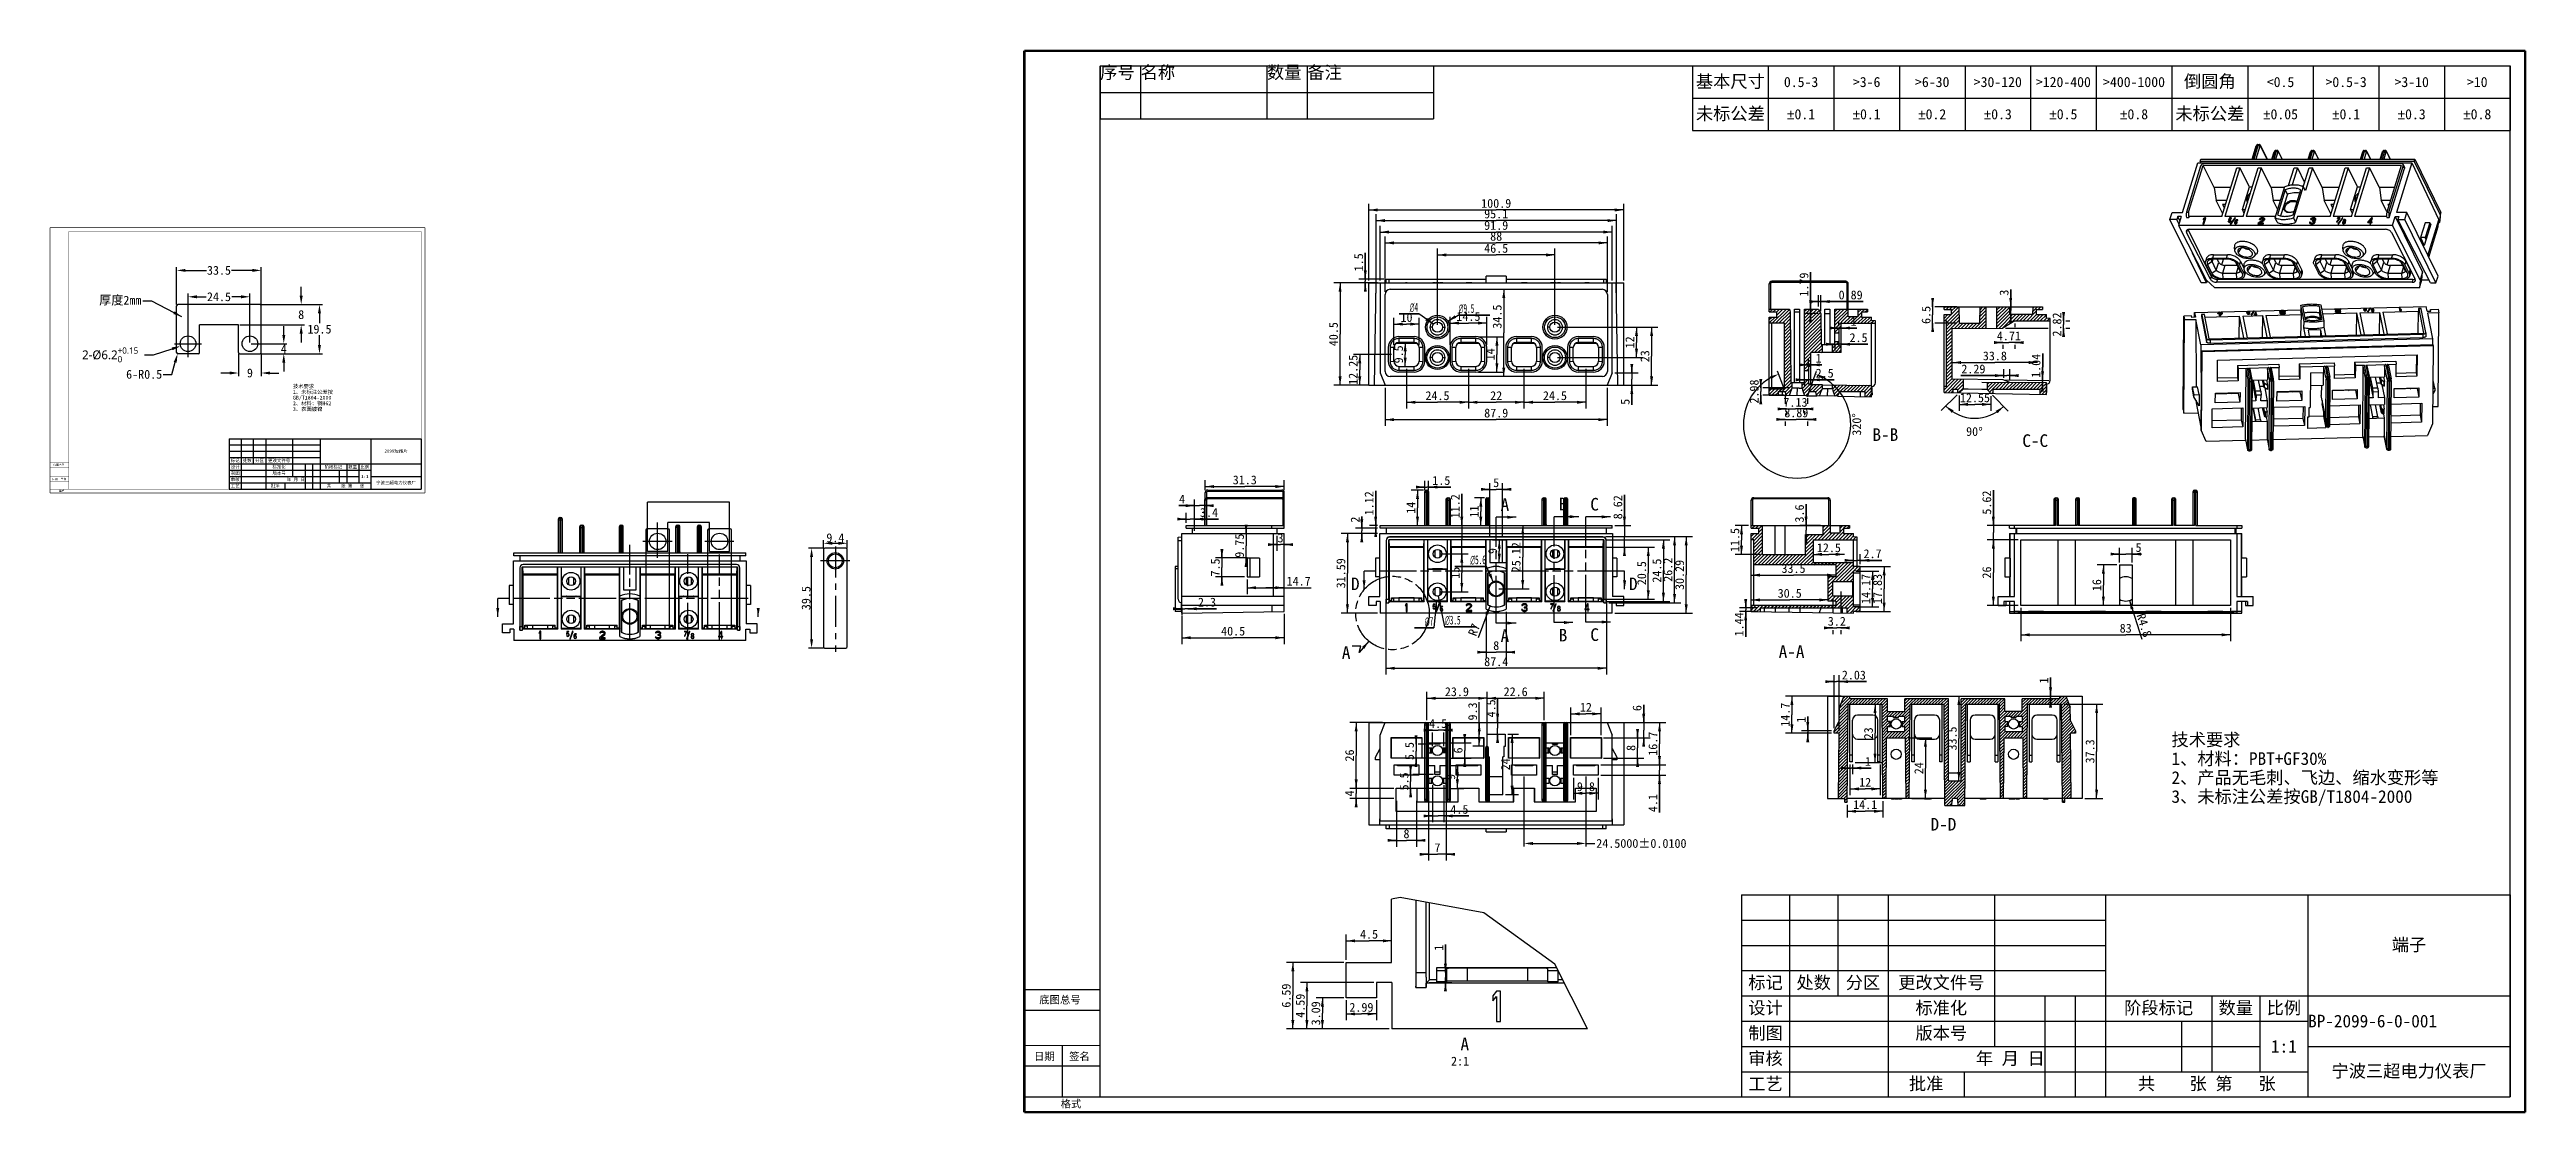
# Model space of a CAD drawing. Header units: millimetres. Extents: x -386 to 595, y -1 to 421.
import ezdxf

# ---------------------------------------------------------------- set-up
doc = ezdxf.new("R2010")
doc.units = ezdxf.units.MM
doc.header["$LTSCALE"] = 32.67
doc.header["$PDSIZE"] = 0.1
doc.linetypes.add('CENTER', pattern=[0.6, 0.375, -0.075, 0.075, -0.075])
doc.linetypes.add('PHANTOM', pattern=[0.8, 0.45, -0.05, 0.1, -0.05, 0.1, -0.05])
doc.layers.get('0').update_dxf_attribs({"linetype": 'CONTINUOUS'})
doc.layers.get('Defpoints').update_dxf_attribs({"linetype": 'CONTINUOUS'})
doc.layers.add('DEFAULT_3', color=7, linetype='PHANTOM')
doc.styles.get("Standard").update_dxf_attribs({"font": '仿宋_GB2312.ttf'})
doc.styles.add('TEXTSTYLE_2', font='gdt_____.ttf', dxfattribs={"width": 0.5})
doc.dimstyles.new('DIMSTYLE_1', dxfattribs={"dimtxt": 3.5, "dimasz": 3.5, "dimexe": 1.25, "dimexo": 0.5, "dimgap": 0.4375, "dimtad": 1, "dimdsep": 46, "dimtxsty": 'Standard', "dimblk": '_FILLED', "dimblk1": '_FILLED', "dimblk2": '_FILLED', "dimcen": 0.09, "dimclrt": 5, "dimadec": 0, "dimazin": 0, "dimtp": 0.3, "dimtm": 0.3, "dimtfac": 1, "dimtofl": 0, "dimtmove": 0, "dimatfit": 3, "dimldrblk": '_FILLED', "dimfxl": 0, "dimtolj": 1, "dimarcsym": 0})
doc.dimstyles.new('DIMSTYLE_10', dxfattribs={"dimtxt": 3.5, "dimasz": 3.5, "dimexe": 1.25, "dimexo": 0.5, "dimtad": 0, "dimdec": 1, "dimdsep": 46, "dimtxsty": 'Standard', "dimblk": '_FILLED', "dimblk1": '_FILLED', "dimblk2": '_FILLED', "dimcen": 0.09, "dimclrt": 5, "dimadec": 0, "dimazin": 0, "dimtp": 0.5, "dimtm": 0.5, "dimtfac": 1, "dimtdec": 1, "dimtofl": 0, "dimtmove": 0, "dimatfit": 3, "dimldrblk": '_FILLED', "dimfxl": 0, "dimtolj": 1, "dimarcsym": 0})
doc.dimstyles.new('DIMSTYLE_11', dxfattribs={"dimtxt": 3.5, "dimasz": 3.5, "dimexe": 1.25, "dimexo": 0.5, "dimgap": 0.4375, "dimtad": 1, "dimdec": 1, "dimdsep": 46, "dimtxsty": 'Standard', "dimblk": '_FILLED', "dimblk1": '_FILLED', "dimblk2": '_FILLED', "dimcen": 0.09, "dimclrt": 5, "dimadec": 0, "dimazin": 0, "dimtp": 0.2, "dimtm": 0.2, "dimtfac": 1, "dimtdec": 1, "dimtofl": 0, "dimtmove": 0, "dimatfit": 3, "dimldrblk": '_FILLED', "dimfxl": 0, "dimtolj": 1, "dimarcsym": 0})
doc.dimstyles.new('DIMSTYLE_2', dxfattribs={"dimtxt": 3.5, "dimasz": 3.5, "dimexe": 1.25, "dimexo": 0.5, "dimgap": 0.4375, "dimtad": 1, "dimdsep": 46, "dimtxsty": 'Standard', "dimblk": '_FILLED', "dimblk1": '_FILLED', "dimblk2": '_FILLED', "dimcen": 0.09, "dimclrt": 5, "dimadec": 0, "dimazin": 0, "dimtp": 0.2, "dimtm": 0.2, "dimtfac": 1, "dimtofl": 0, "dimtmove": 0, "dimatfit": 3, "dimldrblk": '_FILLED', "dimfxl": 0, "dimtolj": 1, "dimarcsym": 0})
doc.dimstyles.new('DIMSTYLE_3', dxfattribs={"dimtxt": 3.5, "dimasz": 3.5, "dimexe": 1.25, "dimexo": 0.5, "dimgap": 0.4375, "dimtad": 1, "dimdsep": 46, "dimtxsty": 'Standard', "dimblk": '_FILLED', "dimblk1": '_FILLED', "dimblk2": '_FILLED', "dimcen": 0.09, "dimclrt": 5, "dimadec": 0, "dimazin": 0, "dimtp": 0.1, "dimtm": 0.1, "dimtfac": 1, "dimtofl": 0, "dimtmove": 0, "dimatfit": 3, "dimldrblk": '_FILLED', "dimfxl": 0, "dimtolj": 1, "dimarcsym": 0})
doc.dimstyles.new('DIMSTYLE_4', dxfattribs={"dimtxt": 3.5, "dimasz": 3.5, "dimexe": 1.25, "dimexo": 0.5, "dimtad": 1, "dimdsep": 46, "dimtxsty": 'Standard', "dimblk": '_FILLED', "dimblk1": '_FILLED', "dimblk2": '_FILLED', "dimcen": 0.09, "dimclrt": 5, "dimadec": 0, "dimazin": 0, "dimtp": 0.1, "dimtm": 0.1, "dimtfac": 1, "dimtofl": 0, "dimtmove": 0, "dimatfit": 3, "dimldrblk": '_FILLED', "dimfxl": 0, "dimtolj": 1, "dimarcsym": 0})
doc.dimstyles.new('DIMSTYLE_5', dxfattribs={"dimtxt": 3.5, "dimasz": 3.5, "dimexe": 1.25, "dimexo": 0.5, "dimtad": 1, "dimdsep": 46, "dimtxsty": 'Standard', "dimblk": '_FILLED', "dimblk1": '_FILLED', "dimblk2": '_FILLED', "dimcen": 0.09, "dimclrt": 5, "dimadec": 0, "dimazin": 0, "dimtp": 0.2, "dimtm": 0.2, "dimtfac": 1, "dimtofl": 0, "dimtmove": 0, "dimatfit": 3, "dimldrblk": '_FILLED', "dimfxl": 0, "dimtolj": 1, "dimarcsym": 0})
doc.dimstyles.new('DIMSTYLE_6', dxfattribs={"dimtxt": 3.5, "dimasz": 3.5, "dimexe": 1.25, "dimexo": 0.5, "dimgap": 0.4375, "dimtad": 1, "dimlfac": 0.25, "dimdsep": 46, "dimtxsty": 'Standard', "dimblk": '_FILLED', "dimblk1": '_FILLED', "dimblk2": '_FILLED', "dimcen": 0.09, "dimclrt": 5, "dimadec": 0, "dimazin": 0, "dimtp": 0.1, "dimtm": 0.1, "dimtfac": 1, "dimtofl": 0, "dimtmove": 0, "dimatfit": 3, "dimldrblk": '_FILLED', "dimfxl": 0, "dimtolj": 1, "dimarcsym": 0})
doc.dimstyles.new('DIMSTYLE_7', dxfattribs={"dimtxt": 3.5, "dimasz": 3.5, "dimexe": 1.25, "dimexo": 0.5, "dimgap": 0.4375, "dimtad": 1, "dimlfac": 0.25, "dimdsep": 46, "dimtxsty": 'Standard', "dimblk": '_FILLED', "dimblk1": '_FILLED', "dimblk2": '_FILLED', "dimcen": 0.09, "dimclrt": 5, "dimadec": 0, "dimazin": 0, "dimtp": 0.2, "dimtm": 0.2, "dimtfac": 1, "dimtofl": 0, "dimtmove": 0, "dimatfit": 3, "dimldrblk": '_FILLED', "dimfxl": 0, "dimtolj": 1, "dimarcsym": 0})
doc.dimstyles.new('DIMSTYLE_8', dxfattribs={"dimtxt": 3.5, "dimasz": 3.5, "dimexe": 1.25, "dimexo": 0.5, "dimtad": 1, "dimdsep": 46, "dimtxsty": 'Standard', "dimblk": '_FILLED', "dimblk1": '_FILLED', "dimblk2": '_FILLED', "dimcen": 0.09, "dimclrt": 5, "dimadec": 0, "dimazin": 0, "dimtp": 0.2, "dimtm": 0.2, "dimtfac": 1, "dimtofl": 0, "dimtmove": 0, "dimatfit": 3, "dimldrblk": '_FILLED', "dimfxl": 0, "dimtolj": 1, "dimarcsym": 0})
doc.dimstyles.new('DIMSTYLE_9', dxfattribs={"dimtxt": 3.5, "dimasz": 3.5, "dimexe": 1.25, "dimexo": 0.5, "dimtad": 1, "dimdsep": 46, "dimtxsty": 'Standard', "dimblk": '_FILLED', "dimblk1": '_FILLED', "dimblk2": '_FILLED', "dimcen": 0.09, "dimclrt": 5, "dimadec": 0, "dimazin": 0, "dimtp": 0.1, "dimtm": 0.1, "dimtfac": 1, "dimtofl": 0, "dimtmove": 0, "dimatfit": 3, "dimldrblk": '_FILLED', "dimfxl": 0, "dimtolj": 1, "dimarcsym": 0})
doc.dimstyles.get("Standard").update_dxf_attribs({"dimtxt": 3.5, "dimasz": 3.5, "dimexe": 1.25, "dimexo": 0.5, "dimtad": 1, "dimdsep": 46, "dimtxsty": 'Standard', "dimblk": '_FILLED', "dimblk1": '_FILLED', "dimblk2": '_FILLED', "dimcen": 0.09, "dimclrt": 5, "dimadec": 0, "dimazin": 0, "dimtol": 1, "dimtp": 0.01, "dimtm": 0.01, "dimtfac": 1, "dimtofl": 0, "dimtmove": 0, "dimatfit": 3, "dimldrblk": '_FILLED', "dimfxl": 0, "dimtolj": 1, "dimarcsym": 0})
pattern_1 = [(45, (0, 0), (-0.6742274, 0.6742274), [])]

msp = doc.modelspace()

# ---------------------------------------------------------------- texts
at = {"color": 6, "char_height": 3.5}
for s, insert, attachment_point in [('厚度2mm', (-349.41846, 319.18516), 9), ('\\A1;6-R0.5', (-348.32451, 291.96848), 5)]:
    msp.add_mtext(s, dxfattribs=dict(at, insert=insert, attachment_point=attachment_point))
at = {"color": 5, "linetype": 'Continuous', "line_spacing_factor": 0.9}
for s, insert, char_height, width, attachment_point in [('技术要求\\P1、未标注公差按GB/T1804-2000\\P2、材料：铜H62\\P3、表面镀镍', (-289.46571, 288.00837), 1.5, 29.097786, 1), ('B-B', (345.87843, 270.62028), 5, 10.4059041, 3), ('C-C', (405.17782, 268.24323), 5, 10.4059041, 3), ('A', (129.06894, 184.38691), 5, 3.4686347, 3), ('A-A', (308.76819, 184.73837), 5, 10.4059041, 3), ('技术要求\\P1、材料：PBT+GF30%\\P2、产品无毛刺、飞边、缩水变形等\\P3、未标注公差按GB/T1804-2000', (454.00528, 149.91795), 5, 107.2509225, 1), ('D-D', (368.85527, 116.44801), 5, 10.4059041, 3), ('A\\P\\H3.5;2:1', (176.0292, 29.47562), 5, 7.2841328, 3)]:
    msp.add_mtext(s, dxfattribs=dict(at, insert=insert, char_height=char_height, width=width, attachment_point=attachment_point))
at = {"color": 7, "linetype": 'Continuous', "line_spacing_factor": 0.9}
for s, insert, char_height, width, attachment_point in [('底图总号   ', (-382.12349, 256.5067), 0.75, 5.7121771, 2), ('日期 ', (-383.66741, 250.90998), 0.75, 2.595941, 2), ('格式 ', (-381.02988, 246.21388), 0.75, 2.595941, 2), ('签名 ', (-380.19359, 250.90998), 0.75, 2.595941, 2), ('A', (188.49863, 242.93207), 5, 3.4686347, 1), ('B', (211.49863, 243.13508), 5, 3.4686347, 1), ('C', (223.99863, 243.06829), 5, 3.4686347, 1), ('D', (129.28455, 211.57706), 5, 3.4686347, 1), ('D', (239.30909, 211.57706), 5, 3.4686347, 1), ('A', (188.49863, 191.04154), 5, 3.4686347, 1), ('B', (211.49863, 191.2637), 5, 3.4686347, 1), ('C', (223.99863, 191.47157), 5, 3.4686347, 1), ('底图总号   ', (14.11198, 45.98122), 3, 22.8487085, 2), ('日期 ', (7.93629, 23.59435), 3, 10.3837638, 2), ('签名 ', (21.83159, 23.59435), 3, 10.3837638, 2), ('格式 ', (18.48643, 4.80996), 3, 10.3837638, 2)]:
    msp.add_mtext(s, dxfattribs=dict(at, insert=insert, char_height=char_height, width=width, attachment_point=attachment_point))

# ---------------------------------------------------------------- blocks, each defined once
blk = doc.blocks.new('_FILLED')
at = {"color": 0, "linetype": 'ByBlock'}
blk.add_solid([(0, 0), (-1, 0.17), (-1, -0.17)], dxfattribs=at)
blk = doc.blocks.new('*D1')
at = {"color": 6, "linetype": 'Continuous'}
for p, q in [((163.51, 311.63), (163.51, 341.71)), ((163.51, 339.21), (186.76, 339.21)), ((210.01, 339.21), (186.76, 339.21)), ((210.01, 311.63), (210.01, 341.71))]:
    blk.add_line(p, q, dxfattribs=at)
at = {"color": 6, "linetype": 'Continuous', "xscale": 3.5, "yscale": 3.5, "zscale": 3.5, "rotation": 180}
blk.add_blockref('_FILLED', (163.51, 339.21), dxfattribs=at)
at = {"color": 6, "linetype": 'Continuous', "xscale": 3.5, "yscale": 3.5, "zscale": 3.5}
blk.add_blockref('_FILLED', (210.01, 339.21), dxfattribs=at)
at = {"color": 5, "linetype": 'Continuous', "insert": (186.76, 343.59), "char_height": 3.5, "width": 9.7122, "attachment_point": 2, "line_spacing_factor": 0.9}
blk.add_mtext('46.5', dxfattribs=at)
blk = doc.blocks.new('*D2')
at = {"color": 6, "linetype": 'Continuous'}
for p, q in [((211.01, 310.63), (244.78, 310.63)), ((242.28, 310.63), (242.28, 304.63)), ((242.28, 298.63), (242.28, 304.63)), ((211.01, 298.63), (244.78, 298.63))]:
    blk.add_line(p, q, dxfattribs=at)
at = {"color": 6, "linetype": 'Continuous', "xscale": 3.5, "yscale": 3.5, "zscale": 3.5}
for p, rotation in [((242.28, 310.63), 90), ((242.28, 298.63), 270)]:
    blk.add_blockref('_FILLED', p, dxfattribs=dict(at, rotation=rotation))
at = {"color": 5, "linetype": 'Continuous', "insert": (237.9, 304.63), "char_height": 3.5, "width": 4.8561, "attachment_point": 2, "rotation": 90, "line_spacing_factor": 0.9}
blk.add_mtext('12', dxfattribs=at)
blk = doc.blocks.new('*D3')
at = {"color": 6, "linetype": 'Continuous'}
for p, q in [((211.01, 310.63), (250.76, 310.63)), ((248.26, 310.63), (248.26, 299.13)), ((248.26, 287.63), (248.26, 299.13)), ((238.21, 287.63), (250.76, 287.63))]:
    blk.add_line(p, q, dxfattribs=at)
at = {"color": 6, "linetype": 'Continuous', "xscale": 3.5, "yscale": 3.5, "zscale": 3.5}
for p, rotation in [((248.26, 310.63), 90), ((248.26, 287.63), 270)]:
    blk.add_blockref('_FILLED', p, dxfattribs=dict(at, rotation=rotation))
at = {"color": 5, "linetype": 'Continuous', "insert": (243.88, 299.13), "char_height": 3.5, "width": 4.8561, "attachment_point": 2, "rotation": 90, "line_spacing_factor": 0.9}
blk.add_mtext('23', dxfattribs=at)
blk = doc.blocks.new('*D4')
at = {"color": 6, "linetype": 'Continuous'}
for p, q in [((151.26, 294.13), (151.26, 278.42)), ((175.76, 294.13), (175.76, 278.42)), ((151.26, 280.92), (163.51, 280.92)), ((175.76, 280.92), (163.51, 280.92))]:
    blk.add_line(p, q, dxfattribs=at)
at = {"color": 6, "linetype": 'Continuous', "xscale": 3.5, "yscale": 3.5, "zscale": 3.5, "rotation": 180}
blk.add_blockref('_FILLED', (151.26, 280.92), dxfattribs=at)
at = {"color": 6, "linetype": 'Continuous', "xscale": 3.5, "yscale": 3.5, "zscale": 3.5}
blk.add_blockref('_FILLED', (175.76, 280.92), dxfattribs=at)
at = {"color": 5, "linetype": 'Continuous', "insert": (163.51, 285.29), "char_height": 3.5, "width": 9.7122, "attachment_point": 2, "line_spacing_factor": 0.9}
blk.add_mtext('24.5', dxfattribs=at)
blk = doc.blocks.new('*D5')
at = {"color": 6, "linetype": 'Continuous'}
for p, q in [((175.76, 294.13), (175.76, 278.42)), ((197.76, 294.13), (197.76, 278.42)), ((175.76, 280.92), (186.76, 280.92)), ((197.76, 280.92), (186.76, 280.92))]:
    blk.add_line(p, q, dxfattribs=at)
at = {"color": 6, "linetype": 'Continuous', "xscale": 3.5, "yscale": 3.5, "zscale": 3.5, "rotation": 180}
blk.add_blockref('_FILLED', (175.76, 280.92), dxfattribs=at)
at = {"color": 6, "linetype": 'Continuous', "xscale": 3.5, "yscale": 3.5, "zscale": 3.5}
blk.add_blockref('_FILLED', (197.76, 280.92), dxfattribs=at)
at = {"color": 5, "linetype": 'Continuous', "insert": (186.76, 285.29), "char_height": 3.5, "width": 4.8561, "attachment_point": 2, "line_spacing_factor": 0.9}
blk.add_mtext('22', dxfattribs=at)
blk = doc.blocks.new('*D6')
at = {"color": 6, "linetype": 'Continuous'}
for p, q in [((197.76, 294.13), (197.76, 278.42)), ((222.26, 294.13), (222.26, 278.42)), ((197.76, 280.92), (210.01, 280.92)), ((222.26, 280.92), (210.01, 280.92))]:
    blk.add_line(p, q, dxfattribs=at)
at = {"color": 6, "linetype": 'Continuous', "xscale": 3.5, "yscale": 3.5, "zscale": 3.5, "rotation": 180}
blk.add_blockref('_FILLED', (197.76, 280.92), dxfattribs=at)
at = {"color": 6, "linetype": 'Continuous', "xscale": 3.5, "yscale": 3.5, "zscale": 3.5}
blk.add_blockref('_FILLED', (222.26, 280.92), dxfattribs=at)
at = {"color": 5, "linetype": 'Continuous', "insert": (210.01, 285.29), "char_height": 3.5, "width": 9.7122, "attachment_point": 2, "line_spacing_factor": 0.9}
blk.add_mtext('24.5', dxfattribs=at)
blk = doc.blocks.new('*D7')
at = {"color": 6, "linetype": 'Continuous'}
for p, q in [((145.26, 299.88), (130.25, 299.88)), ((132.75, 299.88), (132.75, 293.76)), ((136.45, 287.63), (130.25, 287.63)), ((132.75, 287.63), (132.75, 293.76))]:
    blk.add_line(p, q, dxfattribs=at)
at = {"color": 6, "linetype": 'Continuous', "xscale": 3.5, "yscale": 3.5, "zscale": 3.5}
for p, rotation in [((132.75, 299.88), 90), ((132.75, 287.63), 270)]:
    blk.add_blockref('_FILLED', p, dxfattribs=dict(at, rotation=rotation))
at = {"color": 5, "linetype": 'Continuous', "insert": (128.37, 293.76), "char_height": 3.5, "width": 12.1402, "attachment_point": 2, "rotation": 90, "line_spacing_factor": 0.9}
blk.add_mtext('12.25', dxfattribs=at)
blk = doc.blocks.new('*D8')
at = {"color": 6, "linetype": 'Continuous'}
for p, q in [((136.81, 328.13), (122.47, 328.13)), ((124.97, 328.13), (124.97, 307.88)), ((124.97, 287.63), (124.97, 307.88)), ((136.45, 287.63), (122.47, 287.63))]:
    blk.add_line(p, q, dxfattribs=at)
at = {"color": 6, "linetype": 'Continuous', "xscale": 3.5, "yscale": 3.5, "zscale": 3.5}
for p, rotation in [((124.97, 328.13), 90), ((124.97, 287.63), 270)]:
    blk.add_blockref('_FILLED', p, dxfattribs=dict(at, rotation=rotation))
at = {"color": 5, "linetype": 'Continuous', "insert": (120.59, 307.88), "char_height": 3.5, "width": 9.7122, "attachment_point": 2, "rotation": 90, "line_spacing_factor": 0.9}
blk.add_mtext('40.5', dxfattribs=at)
blk = doc.blocks.new('*D9')
at = {"color": 6, "linetype": 'Continuous'}
for p, q in [((134.95, 329.63), (134.95, 340.01)), ((134.95, 340.01), (134.95, 328.88)), ((142.23, 329.63), (132.45, 329.63)), ((139.81, 328.13), (132.45, 328.13)), ((134.95, 325.63), (134.95, 328.88)), ((134.95, 328.13), (134.95, 325.63))]:
    blk.add_line(p, q, dxfattribs=at)
at = {"color": 6, "linetype": 'Continuous', "xscale": 3.5, "yscale": 3.5, "zscale": 3.5}
for p, rotation in [((134.95, 329.63), 270), ((134.95, 328.13), 90)]:
    blk.add_blockref('_FILLED', p, dxfattribs=dict(at, rotation=rotation))
at = {"color": 5, "linetype": 'Continuous', "insert": (130.58, 332.73), "char_height": 3.5, "width": 7.2841, "attachment_point": 1, "rotation": 90, "line_spacing_factor": 0.9}
blk.add_mtext('1.5', dxfattribs=at)
blk = doc.blocks.new('*D10')
at = {"color": 6, "linetype": 'Continuous'}
for p, q in [((156.09, 315.88), (148.4, 315.88)), ((148.4, 315.88), (156.09, 315.88)), ((161.88, 311.79), (156.09, 315.88))]:
    blk.add_line(p, q, dxfattribs=at)
at = {"color": 6, "linetype": 'Continuous', "xscale": 3.5, "yscale": 3.5, "zscale": 3.5, "rotation": 324.7357985951}
blk.add_blockref('_FILLED', (161.88, 311.79), dxfattribs=at)
at = {"color": 5, "linetype": 'Continuous', "insert": (155.84, 320.26), "char_height": 3.5, "width": 7.0947, "attachment_point": 3, "line_spacing_factor": 0.9, "style": 'TEXTSTYLE_2'}
blk.add_mtext('{\\Fgdt;n}\\F仿宋_gb2312.ttf;4', dxfattribs=at)
blk = doc.blocks.new('*D11')
at = {"color": 6, "linetype": 'Continuous'}
for p, q in [((167.61, 313.05), (171.65, 315.43)), ((171.65, 315.43), (184.2, 315.43)), ((184.2, 315.43), (171.65, 315.43))]:
    blk.add_line(p, q, dxfattribs=at)
at = {"color": 6, "linetype": 'Continuous', "xscale": 3.5, "yscale": 3.5, "zscale": 3.5, "rotation": 210.5078571950001}
blk.add_blockref('_FILLED', (167.61, 313.05), dxfattribs=at)
at = {"color": 5, "linetype": 'Continuous', "insert": (171.9, 319.8), "char_height": 3.5, "width": 11.9508, "attachment_point": 1, "line_spacing_factor": 0.9, "style": 'TEXTSTYLE_2'}
blk.add_mtext('{\\Fgdt;n}\\F仿宋_gb2312.ttf;9.5', dxfattribs=at)
blk = doc.blocks.new('*D12')
at = {"color": 6, "linetype": 'Continuous'}
for p, q in [((146.26, 303.63), (146.26, 314.35)), ((156.26, 303.63), (156.26, 314.35)), ((146.26, 311.85), (151.26, 311.85)), ((156.26, 311.85), (151.26, 311.85))]:
    blk.add_line(p, q, dxfattribs=at)
at = {"color": 6, "linetype": 'Continuous', "xscale": 3.5, "yscale": 3.5, "zscale": 3.5, "rotation": 180}
blk.add_blockref('_FILLED', (146.26, 311.85), dxfattribs=at)
at = {"color": 6, "linetype": 'Continuous', "xscale": 3.5, "yscale": 3.5, "zscale": 3.5}
blk.add_blockref('_FILLED', (156.26, 311.85), dxfattribs=at)
at = {"color": 5, "linetype": 'Continuous', "insert": (151.26, 316.22), "char_height": 3.5, "width": 4.8561, "attachment_point": 2, "line_spacing_factor": 0.9}
blk.add_mtext('10', dxfattribs=at)
blk = doc.blocks.new('*D13')
at = {"color": 6, "linetype": 'Continuous'}
for p in [(150.74, 304.63), (150.74, 295.13)]:
    blk.add_line(p, (150.74, 299.88), dxfattribs=at)
at = {"color": 6, "linetype": 'Continuous', "xscale": 3.5, "yscale": 3.5, "zscale": 3.5}
for p, rotation in [((150.74, 304.63), 90), ((150.74, 295.13), 270)]:
    blk.add_blockref('_FILLED', p, dxfattribs=dict(at, rotation=rotation))
at = {"color": 5, "linetype": 'Continuous', "insert": (146.36, 299.88), "char_height": 3.5, "width": 7.2841, "attachment_point": 2, "rotation": 90, "line_spacing_factor": 0.9}
blk.add_mtext('9.5', dxfattribs=at)
blk = doc.blocks.new('*D14')
at = {"color": 6, "linetype": 'Continuous'}
for p, q in [((168.51, 303.63), (168.51, 314.77)), ((183.01, 303.63), (183.01, 314.77)), ((168.51, 312.27), (175.76, 312.27)), ((183.01, 312.27), (175.76, 312.27))]:
    blk.add_line(p, q, dxfattribs=at)
at = {"color": 6, "linetype": 'Continuous', "xscale": 3.5, "yscale": 3.5, "zscale": 3.5, "rotation": 180}
blk.add_blockref('_FILLED', (168.51, 312.27), dxfattribs=at)
at = {"color": 6, "linetype": 'Continuous', "xscale": 3.5, "yscale": 3.5, "zscale": 3.5}
blk.add_blockref('_FILLED', (183.01, 312.27), dxfattribs=at)
at = {"color": 5, "linetype": 'Continuous', "insert": (175.76, 316.64), "char_height": 3.5, "width": 9.7122, "attachment_point": 2, "line_spacing_factor": 0.9}
blk.add_mtext('14.5', dxfattribs=at)
blk = doc.blocks.new('*D15')
at = {"color": 6, "linetype": 'Continuous'}
for p, q in [((179.76, 306.88), (189.54, 306.88)), ((187.04, 306.88), (187.04, 299.88)), ((187.04, 292.88), (187.04, 299.88)), ((179.76, 292.88), (189.54, 292.88))]:
    blk.add_line(p, q, dxfattribs=at)
at = {"color": 6, "linetype": 'Continuous', "xscale": 3.5, "yscale": 3.5, "zscale": 3.5}
for p, rotation in [((187.04, 306.88), 90), ((187.04, 292.88), 270)]:
    blk.add_blockref('_FILLED', p, dxfattribs=dict(at, rotation=rotation))
at = {"color": 5, "linetype": 'Continuous', "insert": (182.67, 299.88), "char_height": 3.5, "width": 4.8561, "attachment_point": 2, "rotation": 90, "line_spacing_factor": 0.9}
blk.add_mtext('14', dxfattribs=at)
blk = doc.blocks.new('*D16')
at = {"color": 6, "linetype": 'Continuous'}
for p, q in [((142.76, 324.63), (142.76, 346.48)), ((142.76, 343.98), (186.76, 343.98)), ((230.76, 343.98), (186.76, 343.98)), ((230.76, 324.63), (230.76, 346.48))]:
    blk.add_line(p, q, dxfattribs=at)
at = {"color": 6, "linetype": 'Continuous', "xscale": 3.5, "yscale": 3.5, "zscale": 3.5, "rotation": 180}
blk.add_blockref('_FILLED', (142.76, 343.98), dxfattribs=at)
at = {"color": 6, "linetype": 'Continuous', "xscale": 3.5, "yscale": 3.5, "zscale": 3.5}
blk.add_blockref('_FILLED', (230.76, 343.98), dxfattribs=at)
at = {"color": 5, "linetype": 'Continuous', "insert": (186.76, 348.36), "char_height": 3.5, "width": 4.8561, "attachment_point": 2, "line_spacing_factor": 0.9}
blk.add_mtext('88', dxfattribs=at)
blk = doc.blocks.new('*D17')
at = {"color": 6, "linetype": 'Continuous'}
for p, q in [((139.21, 324.13), (139.21, 355.32)), ((234.31, 324.13), (234.31, 355.32)), ((139.21, 352.82), (186.76, 352.82)), ((234.31, 352.82), (186.76, 352.82))]:
    blk.add_line(p, q, dxfattribs=at)
at = {"color": 6, "linetype": 'Continuous', "xscale": 3.5, "yscale": 3.5, "zscale": 3.5, "rotation": 180}
blk.add_blockref('_FILLED', (139.21, 352.82), dxfattribs=at)
at = {"color": 6, "linetype": 'Continuous', "xscale": 3.5, "yscale": 3.5, "zscale": 3.5}
blk.add_blockref('_FILLED', (234.31, 352.82), dxfattribs=at)
at = {"color": 5, "linetype": 'Continuous', "insert": (186.76, 357.2), "char_height": 3.5, "width": 9.7122, "attachment_point": 2, "line_spacing_factor": 0.9}
blk.add_mtext('95.1', dxfattribs=at)
blk = doc.blocks.new('*D18')
at = {"color": 6, "linetype": 'Continuous'}
for p, q in [((140.81, 329.13), (140.81, 350.78)), ((140.81, 348.28), (186.76, 348.28)), ((232.71, 348.28), (186.76, 348.28)), ((232.71, 329.13), (232.71, 350.78))]:
    blk.add_line(p, q, dxfattribs=at)
at = {"color": 6, "linetype": 'Continuous', "xscale": 3.5, "yscale": 3.5, "zscale": 3.5, "rotation": 180}
blk.add_blockref('_FILLED', (140.81, 348.28), dxfattribs=at)
at = {"color": 6, "linetype": 'Continuous', "xscale": 3.5, "yscale": 3.5, "zscale": 3.5}
blk.add_blockref('_FILLED', (232.71, 348.28), dxfattribs=at)
at = {"color": 5, "linetype": 'Continuous', "insert": (186.76, 352.66), "char_height": 3.5, "width": 9.7122, "attachment_point": 2, "line_spacing_factor": 0.9}
blk.add_mtext('91.9', dxfattribs=at)
blk = doc.blocks.new('*D19')
at = {"color": 6, "linetype": 'Continuous'}
for p, q in [((136.31, 329.13), (136.31, 359.51)), ((136.31, 357.01), (186.76, 357.01)), ((237.21, 357.01), (186.76, 357.01)), ((237.21, 329.13), (237.21, 359.51))]:
    blk.add_line(p, q, dxfattribs=at)
at = {"color": 6, "linetype": 'Continuous', "xscale": 3.5, "yscale": 3.5, "zscale": 3.5, "rotation": 180}
blk.add_blockref('_FILLED', (136.31, 357.01), dxfattribs=at)
at = {"color": 6, "linetype": 'Continuous', "xscale": 3.5, "yscale": 3.5, "zscale": 3.5}
blk.add_blockref('_FILLED', (237.21, 357.01), dxfattribs=at)
at = {"color": 5, "linetype": 'Continuous', "insert": (186.76, 361.39), "char_height": 3.5, "width": 12.1402, "attachment_point": 2, "line_spacing_factor": 0.9}
blk.add_mtext('100.9', dxfattribs=at)
blk = doc.blocks.new('*D20')
at = {"color": 6, "linetype": 'Continuous'}
for p in [(189.76, 325.63), (189.76, 291.13)]:
    blk.add_line(p, (189.76, 308.38), dxfattribs=at)
at = {"color": 6, "linetype": 'Continuous', "xscale": 3.5, "yscale": 3.5, "zscale": 3.5}
for p, rotation in [((189.76, 325.63), 90), ((189.76, 291.13), 270)]:
    blk.add_blockref('_FILLED', p, dxfattribs=dict(at, rotation=rotation))
at = {"color": 5, "linetype": 'Continuous', "insert": (185.38, 314.81), "char_height": 3.5, "width": 9.7122, "attachment_point": 2, "rotation": 90, "line_spacing_factor": 0.9}
blk.add_mtext('34.5', dxfattribs=at)
blk = doc.blocks.new('*D21')
at = {"color": 6, "linetype": 'Continuous'}
for p, q in [((142.81, 286.63), (142.81, 271.54)), ((230.71, 286.63), (230.71, 271.54)), ((142.81, 274.04), (186.76, 274.04)), ((230.71, 274.04), (186.76, 274.04))]:
    blk.add_line(p, q, dxfattribs=at)
at = {"color": 6, "linetype": 'Continuous', "xscale": 3.5, "yscale": 3.5, "zscale": 3.5, "rotation": 180}
blk.add_blockref('_FILLED', (142.81, 274.04), dxfattribs=at)
at = {"color": 6, "linetype": 'Continuous', "xscale": 3.5, "yscale": 3.5, "zscale": 3.5}
blk.add_blockref('_FILLED', (230.71, 274.04), dxfattribs=at)
at = {"color": 5, "linetype": 'Continuous', "insert": (186.76, 278.42), "char_height": 3.5, "width": 9.7122, "attachment_point": 2, "line_spacing_factor": 0.9}
blk.add_mtext('87.9', dxfattribs=at)
blk = doc.blocks.new('*D22')
at = {"color": 6, "linetype": 'Continuous'}
for p, q in [((138.39, 51.29), (109.35, 51.29)), ((111.85, 51.29), (111.85, 42.12)), ((111.85, 32.95), (111.85, 42.12)), ((144.44, 32.95), (109.35, 32.95))]:
    blk.add_line(p, q, dxfattribs=at)
at = {"color": 6, "linetype": 'Continuous', "xscale": 3.5, "yscale": 3.5, "zscale": 3.5}
for p, rotation in [((111.85, 51.29), 90), ((111.85, 32.95), 270)]:
    blk.add_blockref('_FILLED', p, dxfattribs=dict(at, rotation=rotation))
at = {"color": 5, "linetype": 'Continuous', "insert": (107.47, 42.12), "char_height": 3.5, "width": 9.7122, "attachment_point": 2, "rotation": 90, "line_spacing_factor": 0.9}
blk.add_mtext('4.59', dxfattribs=at)
blk = doc.blocks.new('*D23')
at = {"color": 6, "linetype": 'Continuous'}
for p, q in [((127.44, 60.29), (127.44, 70.3)), ((127.44, 67.8), (136.44, 67.8)), ((145.44, 67.8), (136.44, 67.8))]:
    blk.add_line(p, q, dxfattribs=at)
at = {"color": 6, "linetype": 'Continuous', "xscale": 3.5, "yscale": 3.5, "zscale": 3.5, "rotation": 180}
blk.add_blockref('_FILLED', (127.44, 67.8), dxfattribs=at)
at = {"color": 6, "linetype": 'Continuous', "xscale": 3.5, "yscale": 3.5, "zscale": 3.5}
blk.add_blockref('_FILLED', (145.44, 67.8), dxfattribs=at)
at = {"color": 5, "linetype": 'Continuous', "insert": (136.44, 72.17), "char_height": 3.5, "width": 7.2841, "attachment_point": 2, "line_spacing_factor": 0.9}
blk.add_mtext('4.5', dxfattribs=at)
blk = doc.blocks.new('*D24')
at = {"color": 6, "linetype": 'Continuous'}
for p, q in [((127.44, 44.29), (127.44, 36.37)), ((139.39, 44.29), (139.39, 36.37)), ((127.44, 38.87), (133.42, 38.87)), ((139.39, 38.87), (133.42, 38.87))]:
    blk.add_line(p, q, dxfattribs=at)
at = {"color": 6, "linetype": 'Continuous', "xscale": 3.5, "yscale": 3.5, "zscale": 3.5, "rotation": 180}
blk.add_blockref('_FILLED', (127.44, 38.87), dxfattribs=at)
at = {"color": 6, "linetype": 'Continuous', "xscale": 3.5, "yscale": 3.5, "zscale": 3.5}
blk.add_blockref('_FILLED', (139.39, 38.87), dxfattribs=at)
at = {"color": 5, "linetype": 'Continuous', "insert": (133.42, 43.25), "char_height": 3.5, "width": 9.7122, "attachment_point": 2, "line_spacing_factor": 0.9}
blk.add_mtext('2.99', dxfattribs=at)
blk = doc.blocks.new('*D25')
at = {"color": 6, "linetype": 'Continuous'}
for p, q in [((126.44, 45.29), (115.48, 45.29)), ((117.98, 45.29), (117.98, 39.12)), ((144.44, 32.95), (115.48, 32.95)), ((117.98, 32.95), (117.98, 39.12))]:
    blk.add_line(p, q, dxfattribs=at)
at = {"color": 6, "linetype": 'Continuous', "xscale": 3.5, "yscale": 3.5, "zscale": 3.5}
for p, rotation in [((117.98, 45.29), 90), ((117.98, 32.95), 270)]:
    blk.add_blockref('_FILLED', p, dxfattribs=dict(at, rotation=rotation))
at = {"color": 5, "linetype": 'Continuous', "insert": (113.6, 39.12), "char_height": 3.5, "width": 9.7122, "attachment_point": 2, "rotation": 90, "line_spacing_factor": 0.9}
blk.add_mtext('3.09', dxfattribs=at)
blk = doc.blocks.new('*D26')
at = {"color": 6, "linetype": 'Continuous'}
for p, q in [((126.44, 59.29), (103.78, 59.29)), ((106.28, 59.29), (106.28, 46.12)), ((106.28, 32.95), (106.28, 46.12)), ((144.44, 32.95), (103.78, 32.95))]:
    blk.add_line(p, q, dxfattribs=at)
at = {"color": 6, "linetype": 'Continuous', "xscale": 3.5, "yscale": 3.5, "zscale": 3.5}
for p, rotation in [((106.28, 59.29), 90), ((106.28, 32.95), 270)]:
    blk.add_blockref('_FILLED', p, dxfattribs=dict(at, rotation=rotation))
at = {"color": 5, "linetype": 'Continuous', "insert": (101.9, 46.12), "char_height": 3.5, "width": 9.7122, "attachment_point": 2, "rotation": 90, "line_spacing_factor": 0.9}
blk.add_mtext('6.59', dxfattribs=at)
blk = doc.blocks.new('*D27')
at = {"color": 6, "linetype": 'Continuous'}
for p, q in [((166.67, 55.29), (166.67, 66.3)), ((166.67, 66.3), (166.67, 53.29)), ((160.24, 51.29), (169.17, 51.29)), ((166.67, 48.79), (166.67, 53.29)), ((166.67, 51.29), (166.67, 48.79))]:
    blk.add_line(p, q, dxfattribs=at)
at = {"color": 6, "linetype": 'Continuous', "xscale": 3.5, "yscale": 3.5, "zscale": 3.5}
for p, rotation in [((166.67, 55.29), 270), ((166.67, 51.29), 90)]:
    blk.add_blockref('_FILLED', p, dxfattribs=dict(at, rotation=rotation))
at = {"color": 5, "linetype": 'Continuous', "insert": (162.3, 63.87), "char_height": 3.5, "width": 2.428, "attachment_point": 1, "rotation": 90, "line_spacing_factor": 0.9}
blk.add_mtext('1', dxfattribs=at)
blk = doc.blocks.new('*D28')
at = {"color": 6, "linetype": 'Continuous'}
for p, q in [((62.4, 196.46), (62.4, 185.25)), ((102.9, 197.17), (102.9, 185.25)), ((62.4, 187.75), (82.65, 187.75)), ((102.9, 187.75), (82.65, 187.75))]:
    blk.add_line(p, q, dxfattribs=at)
at = {"color": 6, "linetype": 'Continuous', "xscale": 3.5, "yscale": 3.5, "zscale": 3.5, "rotation": 180}
blk.add_blockref('_FILLED', (62.4, 187.75), dxfattribs=at)
at = {"color": 6, "linetype": 'Continuous', "xscale": 3.5, "yscale": 3.5, "zscale": 3.5}
blk.add_blockref('_FILLED', (102.9, 187.75), dxfattribs=at)
at = {"color": 5, "linetype": 'Continuous', "insert": (82.65, 192.12), "char_height": 3.5, "width": 9.7122, "attachment_point": 2, "line_spacing_factor": 0.9}
blk.add_mtext('40.5', dxfattribs=at)
blk = doc.blocks.new('*D29')
at = {"color": 6, "linetype": 'Continuous'}
for p, q in [((62.4, 199.21), (59.9, 199.21)), ((59.9, 199.21), (63.55, 199.21)), ((62.4, 199.55), (62.4, 196.71)), ((76.02, 199.21), (63.55, 199.21)), ((64.7, 199.21), (76.02, 199.21))]:
    blk.add_line(p, q, dxfattribs=at)
at = {"color": 6, "linetype": 'Continuous', "xscale": 3.5, "yscale": 3.5, "zscale": 3.5}
blk.add_blockref('_FILLED', (62.4, 199.21), dxfattribs=at)
at = {"color": 6, "linetype": 'Continuous', "xscale": 3.5, "yscale": 3.5, "zscale": 3.5, "rotation": 180}
blk.add_blockref('_FILLED', (64.7, 199.21), dxfattribs=at)
at = {"color": 5, "linetype": 'Continuous', "insert": (68.73, 203.59), "char_height": 3.5, "width": 7.2841, "attachment_point": 1, "line_spacing_factor": 0.9}
blk.add_mtext('2.3', dxfattribs=at)
blk = doc.blocks.new('*D30')
at = {"color": 6, "linetype": 'Continuous'}
for p, q in [((99.9, 228.05), (99.9, 222.1)), ((99.9, 224.6), (97.4, 224.6)), ((97.4, 224.6), (101.4, 224.6)), ((105.4, 224.6), (101.4, 224.6)), ((102.9, 224.6), (105.4, 224.6))]:
    blk.add_line(p, q, dxfattribs=at)
at = {"color": 6, "linetype": 'Continuous', "xscale": 3.5, "yscale": 3.5, "zscale": 3.5}
blk.add_blockref('_FILLED', (99.9, 224.6), dxfattribs=at)
at = {"color": 6, "linetype": 'Continuous', "xscale": 3.5, "yscale": 3.5, "zscale": 3.5, "rotation": 180}
blk.add_blockref('_FILLED', (102.9, 224.6), dxfattribs=at)
at = {"color": 5, "linetype": 'Continuous', "insert": (101.4, 228.98), "char_height": 3.5, "width": 2.428, "attachment_point": 2, "line_spacing_factor": 0.9}
blk.add_mtext('3', dxfattribs=at)
blk = doc.blocks.new('*D31')
at = {"color": 6, "linetype": 'Continuous'}
for p, q in [((71.6, 246.17), (71.6, 250.08)), ((71.6, 247.58), (87.25, 247.58)), ((102.9, 247.58), (87.25, 247.58)), ((102.9, 246.17), (102.9, 250.08))]:
    blk.add_line(p, q, dxfattribs=at)
at = {"color": 6, "linetype": 'Continuous', "xscale": 3.5, "yscale": 3.5, "zscale": 3.5, "rotation": 180}
blk.add_blockref('_FILLED', (71.6, 247.58), dxfattribs=at)
at = {"color": 6, "linetype": 'Continuous', "xscale": 3.5, "yscale": 3.5, "zscale": 3.5}
blk.add_blockref('_FILLED', (102.9, 247.58), dxfattribs=at)
at = {"color": 5, "linetype": 'Continuous', "insert": (87.25, 251.95), "char_height": 3.5, "width": 9.7122, "attachment_point": 2, "line_spacing_factor": 0.9}
blk.add_mtext('31.3', dxfattribs=at)
blk = doc.blocks.new('*D32')
at = {"color": 6, "linetype": 'Continuous'}
for p, q in [((87.2, 219.3), (75.71, 219.3)), ((78.21, 219.3), (78.21, 221.8)), ((78.21, 221.8), (78.21, 215.55)), ((87.2, 211.8), (75.71, 211.8)), ((78.21, 209.3), (78.21, 215.55)), ((78.21, 211.8), (78.21, 209.3))]:
    blk.add_line(p, q, dxfattribs=at)
at = {"color": 6, "linetype": 'Continuous', "xscale": 3.5, "yscale": 3.5, "zscale": 3.5}
for p, rotation in [((78.21, 219.3), 270), ((78.21, 211.8), 90)]:
    blk.add_blockref('_FILLED', p, dxfattribs=dict(at, rotation=rotation))
at = {"color": 5, "linetype": 'Continuous', "insert": (73.84, 215.55), "char_height": 3.5, "width": 7.2841, "attachment_point": 2, "rotation": 90, "line_spacing_factor": 0.9}
blk.add_mtext('7.5', dxfattribs=at)
blk = doc.blocks.new('*D33')
at = {"color": 6, "linetype": 'Continuous'}
for p, q in [((88.2, 210.8), (88.2, 205.04)), ((88.2, 207.54), (95.55, 207.54)), ((102.9, 207.54), (95.55, 207.54)), ((95.55, 207.54), (113.53, 207.54))]:
    blk.add_line(p, q, dxfattribs=at)
at = {"color": 6, "linetype": 'Continuous', "xscale": 3.5, "yscale": 3.5, "zscale": 3.5, "rotation": 180}
blk.add_blockref('_FILLED', (88.2, 207.54), dxfattribs=at)
at = {"color": 6, "linetype": 'Continuous', "xscale": 3.5, "yscale": 3.5, "zscale": 3.5}
blk.add_blockref('_FILLED', (102.9, 207.54), dxfattribs=at)
at = {"color": 5, "linetype": 'Continuous', "insert": (103.82, 211.91), "char_height": 3.5, "width": 9.7122, "attachment_point": 1, "line_spacing_factor": 0.9}
blk.add_mtext('14.7', dxfattribs=at)
blk = doc.blocks.new('*D34')
at = {"color": 6, "linetype": 'Continuous'}
for p, q in [((87.78, 229.05), (87.78, 231.55)), ((87.78, 231.55), (87.78, 224.17)), ((88.2, 219.3), (85.28, 219.3)), ((87.78, 216.8), (87.78, 224.17)), ((87.78, 219.3), (87.78, 216.8))]:
    blk.add_line(p, q, dxfattribs=at)
at = {"color": 6, "linetype": 'Continuous', "xscale": 3.5, "yscale": 3.5, "zscale": 3.5}
for p, rotation in [((87.78, 229.05), 270), ((87.78, 219.3), 90)]:
    blk.add_blockref('_FILLED', p, dxfattribs=dict(at, rotation=rotation))
at = {"color": 5, "linetype": 'Continuous', "insert": (83.4, 224.17), "char_height": 3.5, "width": 9.7122, "attachment_point": 2, "rotation": 90, "line_spacing_factor": 0.9}
blk.add_mtext('9.75', dxfattribs=at)
blk = doc.blocks.new('*D35')
at = {"color": 6, "linetype": 'Continuous'}
for p, q in [((139.06, 232.17), (139.06, 245.91)), ((139.06, 245.91), (139.06, 231.61)), ((139.81, 232.17), (136.56, 232.17)), ((139.81, 231.05), (136.56, 231.05)), ((139.06, 228.55), (139.06, 231.61)), ((139.06, 231.05), (139.06, 228.55))]:
    blk.add_line(p, q, dxfattribs=at)
at = {"color": 6, "linetype": 'Continuous', "xscale": 3.5, "yscale": 3.5, "zscale": 3.5}
for p, rotation in [((139.06, 232.17), 270), ((139.06, 231.05), 90)]:
    blk.add_blockref('_FILLED', p, dxfattribs=dict(at, rotation=rotation))
at = {"color": 5, "linetype": 'Continuous', "insert": (134.68, 236.19), "char_height": 3.5, "width": 9.7122, "attachment_point": 1, "rotation": 90, "line_spacing_factor": 0.9}
blk.add_mtext('1.12', dxfattribs=at)
blk = doc.blocks.new('*D36')
at = {"color": 6, "linetype": 'Continuous'}
for p, q in [((133.56, 231.05), (133.56, 235.71)), ((133.56, 235.71), (133.56, 230.05)), ((139.81, 231.05), (131.06, 231.05)), ((139.77, 229.05), (131.06, 229.05)), ((133.56, 226.55), (133.56, 230.05)), ((133.56, 229.05), (133.56, 226.55))]:
    blk.add_line(p, q, dxfattribs=at)
at = {"color": 6, "linetype": 'Continuous', "xscale": 3.5, "yscale": 3.5, "zscale": 3.5}
for p, rotation in [((133.56, 231.05), 270), ((133.56, 229.05), 90)]:
    blk.add_blockref('_FILLED', p, dxfattribs=dict(at, rotation=rotation))
at = {"color": 5, "linetype": 'Continuous', "insert": (129.18, 233.28), "char_height": 3.5, "width": 2.428, "attachment_point": 1, "rotation": 90, "line_spacing_factor": 0.9}
blk.add_mtext('2', dxfattribs=at)
blk = doc.blocks.new('*D37')
at = {"color": 6, "linetype": 'Continuous'}
for p, q in [((158.01, 246.17), (153.12, 246.17)), ((155.62, 246.17), (155.62, 239.17)), ((155.62, 232.17), (155.62, 239.17))]:
    blk.add_line(p, q, dxfattribs=at)
at = {"color": 6, "linetype": 'Continuous', "xscale": 3.5, "yscale": 3.5, "zscale": 3.5}
for p, rotation in [((155.62, 246.17), 90), ((155.62, 232.17), 270)]:
    blk.add_blockref('_FILLED', p, dxfattribs=dict(at, rotation=rotation))
at = {"color": 5, "linetype": 'Continuous', "insert": (151.24, 239.17), "char_height": 3.5, "width": 4.8561, "attachment_point": 2, "rotation": 90, "line_spacing_factor": 0.9}
blk.add_mtext('14', dxfattribs=at)
blk = doc.blocks.new('*D38')
at = {"color": 6, "linetype": 'Continuous'}
for p, q in [((182.11, 243.17), (178.16, 243.17)), ((180.66, 243.17), (180.66, 237.67)), ((180.66, 232.17), (180.66, 237.67))]:
    blk.add_line(p, q, dxfattribs=at)
at = {"color": 6, "linetype": 'Continuous', "xscale": 3.5, "yscale": 3.5, "zscale": 3.5}
for p, rotation in [((180.66, 243.17), 90), ((180.66, 232.17), 270)]:
    blk.add_blockref('_FILLED', p, dxfattribs=dict(at, rotation=rotation))
at = {"color": 5, "linetype": 'Continuous', "insert": (176.29, 237.67), "char_height": 3.5, "width": 4.8561, "attachment_point": 2, "rotation": 90, "line_spacing_factor": 0.9}
blk.add_mtext('11', dxfattribs=at)
blk = doc.blocks.new('*D39')
at = {"color": 6, "linetype": 'Continuous'}
for p, q in [((158.51, 247.36), (156.01, 247.36)), ((156.01, 247.36), (159.26, 247.36)), ((158.51, 246.17), (158.51, 249.86)), ((168.76, 247.36), (159.26, 247.36)), ((160.01, 246.17), (160.01, 249.86)), ((160.01, 247.36), (168.76, 247.36))]:
    blk.add_line(p, q, dxfattribs=at)
at = {"color": 6, "linetype": 'Continuous', "xscale": 3.5, "yscale": 3.5, "zscale": 3.5}
blk.add_blockref('_FILLED', (158.51, 247.36), dxfattribs=at)
at = {"color": 6, "linetype": 'Continuous', "xscale": 3.5, "yscale": 3.5, "zscale": 3.5, "rotation": 180}
blk.add_blockref('_FILLED', (160.01, 247.36), dxfattribs=at)
at = {"color": 5, "linetype": 'Continuous', "insert": (161.47, 251.74), "char_height": 3.5, "width": 7.2841, "attachment_point": 1, "line_spacing_factor": 0.9}
blk.add_mtext('1.5', dxfattribs=at)
blk = doc.blocks.new('*D40')
at = {"color": 6, "linetype": 'Continuous'}
for p, q in [((139.77, 229.05), (125.39, 229.05)), ((127.89, 229.05), (127.89, 213.25)), ((127.89, 197.46), (127.89, 213.25)), ((139.81, 197.46), (125.39, 197.46))]:
    blk.add_line(p, q, dxfattribs=at)
at = {"color": 6, "linetype": 'Continuous', "xscale": 3.5, "yscale": 3.5, "zscale": 3.5}
for p, rotation in [((127.89, 229.05), 90), ((127.89, 197.46), 270)]:
    blk.add_blockref('_FILLED', p, dxfattribs=dict(at, rotation=rotation))
at = {"color": 5, "linetype": 'Continuous', "insert": (123.52, 213.25), "char_height": 3.5, "width": 12.1402, "attachment_point": 2, "rotation": 90, "line_spacing_factor": 0.9}
blk.add_mtext('31.59', dxfattribs=at)
blk = doc.blocks.new('*D41')
at = {"color": 6, "linetype": 'Continuous'}
for p, q in [((173.14, 232.17), (173.14, 244.73)), ((173.14, 244.73), (173.14, 226.57)), ((173.14, 218.47), (173.14, 226.57)), ((164.51, 220.97), (175.64, 220.97)), ((173.14, 220.97), (173.14, 218.47))]:
    blk.add_line(p, q, dxfattribs=at)
at = {"color": 6, "linetype": 'Continuous', "xscale": 3.5, "yscale": 3.5, "zscale": 3.5}
for p, rotation in [((173.14, 232.17), 270), ((173.14, 220.97), 90)]:
    blk.add_blockref('_FILLED', p, dxfattribs=dict(at, rotation=rotation))
at = {"color": 5, "linetype": 'Continuous', "insert": (168.77, 235.02), "char_height": 3.5, "width": 9.7122, "attachment_point": 1, "rotation": 90, "line_spacing_factor": 0.9}
blk.add_mtext('11.2', dxfattribs=at)
blk = doc.blocks.new('*D42')
at = {"color": 6, "linetype": 'Continuous'}
for p, q in [((164.51, 220.97), (175.64, 220.97)), ((173.14, 220.97), (173.14, 213.47)), ((164.51, 205.97), (175.64, 205.97)), ((173.14, 205.97), (173.14, 213.47))]:
    blk.add_line(p, q, dxfattribs=at)
at = {"color": 6, "linetype": 'Continuous', "xscale": 3.5, "yscale": 3.5, "zscale": 3.5}
for p, rotation in [((173.14, 220.97), 90), ((173.14, 205.97), 270)]:
    blk.add_blockref('_FILLED', p, dxfattribs=dict(at, rotation=rotation))
at = {"color": 5, "linetype": 'Continuous', "insert": (168.77, 213.47), "char_height": 3.5, "width": 4.8561, "attachment_point": 2, "rotation": 90, "line_spacing_factor": 0.9}
blk.add_mtext('15', dxfattribs=at)
blk = doc.blocks.new('*D43')
at = {"color": 6, "linetype": 'Continuous'}
for p, q in [((197.25, 232.17), (197.25, 219.61)), ((197.25, 207.05), (197.25, 219.61)), ((187.76, 207.05), (199.75, 207.05))]:
    blk.add_line(p, q, dxfattribs=at)
at = {"color": 6, "linetype": 'Continuous', "xscale": 3.5, "yscale": 3.5, "zscale": 3.5}
for p, rotation in [((197.25, 232.17), 90), ((197.25, 207.05), 270)]:
    blk.add_blockref('_FILLED', p, dxfattribs=dict(at, rotation=rotation))
at = {"color": 5, "linetype": 'Continuous', "insert": (192.87, 219.61), "char_height": 3.5, "width": 12.1402, "attachment_point": 2, "rotation": 90, "line_spacing_factor": 0.9}
blk.add_mtext('25.12', dxfattribs=at)
blk = doc.blocks.new('*D44')
at = {"color": 6, "linetype": 'Continuous'}
for p, q in [((182.76, 197.98), (182.76, 179.53)), ((190.76, 197.98), (190.76, 179.53)), ((182.76, 182.03), (180.26, 182.03)), ((180.26, 182.03), (186.76, 182.03)), ((193.26, 182.03), (186.76, 182.03)), ((190.76, 182.03), (193.26, 182.03))]:
    blk.add_line(p, q, dxfattribs=at)
at = {"color": 6, "linetype": 'Continuous', "xscale": 3.5, "yscale": 3.5, "zscale": 3.5}
blk.add_blockref('_FILLED', (182.76, 182.03), dxfattribs=at)
at = {"color": 6, "linetype": 'Continuous', "xscale": 3.5, "yscale": 3.5, "zscale": 3.5, "rotation": 180}
blk.add_blockref('_FILLED', (190.76, 182.03), dxfattribs=at)
at = {"color": 5, "linetype": 'Continuous', "insert": (186.76, 186.41), "char_height": 3.5, "width": 2.428, "attachment_point": 2, "line_spacing_factor": 0.9}
blk.add_mtext('8', dxfattribs=at)
blk = doc.blocks.new('*D45')
at = {"color": 6, "linetype": 'Continuous'}
blk.add_line((184.32, 200.49), (179.57, 187.71), dxfattribs=at)
at = {"color": 6, "linetype": 'Continuous', "xscale": 3.5, "yscale": 3.5, "zscale": 3.5, "rotation": 69.6044375124}
blk.add_blockref('_FILLED', (184.32, 200.49), dxfattribs=at)
at = {"color": 5, "linetype": 'Continuous', "insert": (177.17, 193.78), "char_height": 3.5, "width": 4.8561, "attachment_point": 3, "rotation": 69.60444, "line_spacing_factor": 0.9}
blk.add_mtext('R7', dxfattribs=at)
blk = doc.blocks.new('*D46')
at = {"color": 6, "linetype": 'Continuous'}
for p, q in [((184.26, 246.47), (181.76, 246.47)), ((181.76, 246.47), (186.76, 246.47)), ((184.26, 227.55), (184.26, 248.97)), ((191.76, 246.47), (186.76, 246.47)), ((189.26, 227.55), (189.26, 248.97)), ((189.26, 246.47), (191.76, 246.47))]:
    blk.add_line(p, q, dxfattribs=at)
at = {"color": 6, "linetype": 'Continuous', "xscale": 3.5, "yscale": 3.5, "zscale": 3.5}
blk.add_blockref('_FILLED', (184.26, 246.47), dxfattribs=at)
at = {"color": 6, "linetype": 'Continuous', "xscale": 3.5, "yscale": 3.5, "zscale": 3.5, "rotation": 180}
blk.add_blockref('_FILLED', (189.26, 246.47), dxfattribs=at)
at = {"color": 5, "linetype": 'Continuous', "insert": (186.76, 250.85), "char_height": 3.5, "width": 2.428, "attachment_point": 2, "line_spacing_factor": 0.9}
blk.add_mtext('5', dxfattribs=at)
blk = doc.blocks.new('*D47')
at = {"color": 6, "linetype": 'Continuous'}
for p, q in [((230.26, 223.55), (249.45, 223.55)), ((246.95, 223.55), (246.95, 213.3)), ((246.95, 203.05), (246.95, 213.3)), ((228.26, 203.05), (249.45, 203.05))]:
    blk.add_line(p, q, dxfattribs=at)
at = {"color": 6, "linetype": 'Continuous', "xscale": 3.5, "yscale": 3.5, "zscale": 3.5}
for p, rotation in [((246.95, 223.55), 90), ((246.95, 203.05), 270)]:
    blk.add_blockref('_FILLED', p, dxfattribs=dict(at, rotation=rotation))
at = {"color": 5, "linetype": 'Continuous', "insert": (242.58, 213.3), "char_height": 3.5, "width": 9.7122, "attachment_point": 2, "rotation": 90, "line_spacing_factor": 0.9}
blk.add_mtext('20.5', dxfattribs=at)
blk = doc.blocks.new('*D48')
at = {"color": 6, "linetype": 'Continuous'}
for p, q in [((237.51, 232.17), (237.51, 244.34)), ((237.51, 244.34), (237.51, 227.86)), ((233.71, 232.17), (240.01, 232.17)), ((237.51, 221.05), (237.51, 227.86)), ((230.26, 223.55), (240.01, 223.55)), ((237.51, 223.55), (237.51, 221.05))]:
    blk.add_line(p, q, dxfattribs=at)
at = {"color": 6, "linetype": 'Continuous', "xscale": 3.5, "yscale": 3.5, "zscale": 3.5}
for p, rotation in [((237.51, 232.17), 270), ((237.51, 223.55), 90)]:
    blk.add_blockref('_FILLED', p, dxfattribs=dict(at, rotation=rotation))
at = {"color": 5, "linetype": 'Continuous', "insert": (233.14, 234.62), "char_height": 3.5, "width": 9.7122, "attachment_point": 1, "rotation": 90, "line_spacing_factor": 0.9}
blk.add_mtext('8.62', dxfattribs=at)
blk = doc.blocks.new('*D49')
at = {"color": 6, "linetype": 'Continuous'}
for p, q in [((230.32, 226.55), (255.44, 226.55)), ((252.94, 226.55), (252.94, 214.3)), ((252.94, 202.05), (252.94, 214.3)), ((230.26, 202.05), (255.44, 202.05))]:
    blk.add_line(p, q, dxfattribs=at)
at = {"color": 6, "linetype": 'Continuous', "xscale": 3.5, "yscale": 3.5, "zscale": 3.5}
for p, rotation in [((252.94, 226.55), 90), ((252.94, 202.05), 270)]:
    blk.add_blockref('_FILLED', p, dxfattribs=dict(at, rotation=rotation))
at = {"color": 5, "linetype": 'Continuous', "insert": (248.57, 214.3), "char_height": 3.5, "width": 9.7122, "attachment_point": 2, "rotation": 90, "line_spacing_factor": 0.9}
blk.add_mtext('24.5', dxfattribs=at)
blk = doc.blocks.new('*D50')
at = {"color": 6, "linetype": 'Continuous'}
for p, q in [((163.17, 202.48), (162.09, 191.6)), ((162.09, 191.6), (154.4, 191.6)), ((154.4, 191.6), (162.09, 191.6))]:
    blk.add_line(p, q, dxfattribs=at)
at = {"color": 6, "linetype": 'Continuous', "xscale": 3.5, "yscale": 3.5, "zscale": 3.5, "rotation": 84.339614788}
blk.add_blockref('_FILLED', (163.17, 202.48), dxfattribs=at)
at = {"color": 5, "linetype": 'Continuous', "insert": (161.84, 195.97), "char_height": 3.5, "width": 7.0947, "attachment_point": 3, "line_spacing_factor": 0.9, "style": 'TEXTSTYLE_2'}
blk.add_mtext('{\\Fgdt;n}\\F仿宋_gb2312.ttf;7', dxfattribs=at)
blk = doc.blocks.new('*D51')
at = {"color": 6, "linetype": 'Continuous'}
for p, q in [((163.85, 204.25), (166.25, 192.12)), ((166.25, 192.12), (178.8, 192.12)), ((178.8, 192.12), (166.25, 192.12))]:
    blk.add_line(p, q, dxfattribs=at)
at = {"color": 6, "linetype": 'Continuous', "xscale": 3.5, "yscale": 3.5, "zscale": 3.5, "rotation": 101.1618435935}
blk.add_blockref('_FILLED', (163.85, 204.25), dxfattribs=at)
at = {"color": 5, "linetype": 'Continuous', "insert": (166.5, 196.49), "char_height": 3.5, "width": 11.9508, "attachment_point": 1, "line_spacing_factor": 0.9, "style": 'TEXTSTYLE_2'}
blk.add_mtext('{\\Fgdt;n}\\F仿宋_gb2312.ttf;3.5', dxfattribs=at)
blk = doc.blocks.new('*D52')
at = {"color": 6, "linetype": 'Continuous'}
for p, q in [((182.94, 215.98), (170.39, 215.98)), ((170.39, 215.98), (182.94, 215.98)), ((185.66, 209.62), (182.94, 215.98))]:
    blk.add_line(p, q, dxfattribs=at)
at = {"color": 6, "linetype": 'Continuous', "xscale": 3.5, "yscale": 3.5, "zscale": 3.5, "rotation": 293.1849091077}
blk.add_blockref('_FILLED', (185.66, 209.62), dxfattribs=at)
at = {"color": 5, "linetype": 'Continuous', "insert": (182.69, 220.35), "char_height": 3.5, "width": 11.9508, "attachment_point": 3, "line_spacing_factor": 0.9, "style": 'TEXTSTYLE_2'}
blk.add_mtext('{\\Fgdt;n}\\F仿宋_gb2312.ttf;5.6', dxfattribs=at)
blk = doc.blocks.new('*D53')
at = {"color": 6, "linetype": 'Continuous'}
for p, q in [((185.26, 226.55), (190.48, 226.55)), ((187.98, 226.55), (187.98, 222.05)), ((185.26, 217.55), (190.48, 217.55)), ((187.98, 217.55), (187.98, 222.05))]:
    blk.add_line(p, q, dxfattribs=at)
at = {"color": 6, "linetype": 'Continuous', "xscale": 3.5, "yscale": 3.5, "zscale": 3.5}
for p, rotation in [((187.98, 226.55), 90), ((187.98, 217.55), 270)]:
    blk.add_blockref('_FILLED', p, dxfattribs=dict(at, rotation=rotation))
at = {"color": 5, "linetype": 'Continuous', "insert": (183.6, 222.05), "char_height": 3.5, "width": 2.428, "attachment_point": 2, "rotation": 90, "line_spacing_factor": 0.9}
blk.add_mtext('9', dxfattribs=at)
blk = doc.blocks.new('*D54')
at = {"color": 6, "linetype": 'Continuous'}
for p, q in [((67.4, 240.01), (61.2, 240.01)), ((61.2, 240.01), (69.4, 240.01)), ((67.4, 230.05), (67.4, 242.51)), ((73.9, 240.01), (69.4, 240.01)), ((71.4, 232.05), (71.4, 242.51)), ((71.4, 240.01), (73.9, 240.01))]:
    blk.add_line(p, q, dxfattribs=at)
at = {"color": 6, "linetype": 'Continuous', "xscale": 3.5, "yscale": 3.5, "zscale": 3.5}
blk.add_blockref('_FILLED', (67.4, 240.01), dxfattribs=at)
at = {"color": 6, "linetype": 'Continuous', "xscale": 3.5, "yscale": 3.5, "zscale": 3.5, "rotation": 180}
blk.add_blockref('_FILLED', (71.4, 240.01), dxfattribs=at)
at = {"color": 5, "linetype": 'Continuous', "insert": (63.63, 244.39), "char_height": 3.5, "width": 2.428, "attachment_point": 3, "line_spacing_factor": 0.9}
blk.add_mtext('4', dxfattribs=at)
blk = doc.blocks.new('*D55')
at = {"color": 6, "linetype": 'Continuous'}
for p, q in [((64, 233.17), (64, 237.19)), ((67.4, 230.05), (67.4, 237.19)), ((64, 234.69), (61.5, 234.69)), ((61.5, 234.69), (65.7, 234.69)), ((76.82, 234.69), (65.7, 234.69)), ((67.4, 234.69), (76.82, 234.69))]:
    blk.add_line(p, q, dxfattribs=at)
at = {"color": 6, "linetype": 'Continuous', "xscale": 3.5, "yscale": 3.5, "zscale": 3.5}
blk.add_blockref('_FILLED', (64, 234.69), dxfattribs=at)
at = {"color": 6, "linetype": 'Continuous', "xscale": 3.5, "yscale": 3.5, "zscale": 3.5, "rotation": 180}
blk.add_blockref('_FILLED', (67.4, 234.69), dxfattribs=at)
at = {"color": 5, "linetype": 'Continuous', "insert": (69.53, 239.07), "char_height": 3.5, "width": 7.2841, "attachment_point": 1, "line_spacing_factor": 0.9}
blk.add_mtext('3.4', dxfattribs=at)
blk = doc.blocks.new('*D56')
at = {"color": 6, "linetype": 'Continuous'}
for p, q in [((180.05, 149.5), (180.05, 162.29)), ((180.05, 154.15), (180.05, 149.5)), ((180.05, 144.85), (180.05, 149.5)), ((182.11, 144.85), (177.55, 144.85))]:
    blk.add_line(p, q, dxfattribs=at)
at = {"color": 6, "linetype": 'Continuous', "xscale": 3.5, "yscale": 3.5, "zscale": 3.5}
for p, rotation in [((180.05, 154.15), 90), ((180.05, 144.85), 270)]:
    blk.add_blockref('_FILLED', p, dxfattribs=dict(at, rotation=rotation))
at = {"color": 5, "linetype": 'Continuous', "insert": (175.67, 155), "char_height": 3.5, "width": 7.2841, "attachment_point": 1, "rotation": 90, "line_spacing_factor": 0.9}
blk.add_mtext('9.3', dxfattribs=at)
blk = doc.blocks.new('*D57')
at = {"color": 6, "linetype": 'Continuous'}
for p, q in [((183.16, 145.85), (183.16, 166.28)), ((183.16, 163.78), (194.46, 163.78)), ((205.76, 163.78), (194.46, 163.78)), ((205.76, 155.15), (205.76, 166.28))]:
    blk.add_line(p, q, dxfattribs=at)
at = {"color": 6, "linetype": 'Continuous', "xscale": 3.5, "yscale": 3.5, "zscale": 3.5, "rotation": 180}
blk.add_blockref('_FILLED', (183.16, 163.78), dxfattribs=at)
at = {"color": 6, "linetype": 'Continuous', "xscale": 3.5, "yscale": 3.5, "zscale": 3.5}
blk.add_blockref('_FILLED', (205.76, 163.78), dxfattribs=at)
at = {"color": 5, "linetype": 'Continuous', "insert": (194.46, 168.15), "char_height": 3.5, "width": 9.7122, "attachment_point": 2, "line_spacing_factor": 0.9}
blk.add_mtext('22.6', dxfattribs=at)
blk = doc.blocks.new('*D58')
at = {"color": 6, "linetype": 'Continuous'}
for p, q in [((159.26, 155.15), (159.26, 166.28)), ((159.26, 163.78), (171.21, 163.78)), ((183.16, 163.78), (171.21, 163.78)), ((183.16, 145.85), (183.16, 166.28))]:
    blk.add_line(p, q, dxfattribs=at)
at = {"color": 6, "linetype": 'Continuous', "xscale": 3.5, "yscale": 3.5, "zscale": 3.5, "rotation": 180}
blk.add_blockref('_FILLED', (159.26, 163.78), dxfattribs=at)
at = {"color": 6, "linetype": 'Continuous', "xscale": 3.5, "yscale": 3.5, "zscale": 3.5}
blk.add_blockref('_FILLED', (183.16, 163.78), dxfattribs=at)
at = {"color": 5, "linetype": 'Continuous', "insert": (171.21, 168.15), "char_height": 3.5, "width": 9.7122, "attachment_point": 2, "line_spacing_factor": 0.9}
blk.add_mtext('23.9', dxfattribs=at)
blk = doc.blocks.new('*D59')
at = {"color": 6, "linetype": 'Continuous'}
for p, q in [((146.26, 128.15), (128.84, 128.15)), ((131.34, 128.15), (131.34, 130.65)), ((131.34, 130.65), (131.34, 126.15)), ((146.26, 124.15), (128.84, 124.15)), ((131.34, 121.65), (131.34, 126.15)), ((131.34, 124.15), (131.34, 121.65))]:
    blk.add_line(p, q, dxfattribs=at)
at = {"color": 6, "linetype": 'Continuous', "xscale": 3.5, "yscale": 3.5, "zscale": 3.5}
for p, rotation in [((131.34, 128.15), 270), ((131.34, 124.15), 90)]:
    blk.add_blockref('_FILLED', p, dxfattribs=dict(at, rotation=rotation))
at = {"color": 5, "linetype": 'Continuous', "insert": (126.96, 126.15), "char_height": 3.5, "width": 2.428, "attachment_point": 2, "rotation": 90, "line_spacing_factor": 0.9}
blk.add_mtext('4', dxfattribs=at)
blk = doc.blocks.new('*D60')
at = {"color": 6, "linetype": 'Continuous'}
for p, q in [((147.26, 123.15), (147.26, 105.07)), ((155.26, 123.15), (155.26, 105.07)), ((147.26, 107.57), (144.76, 107.57)), ((144.76, 107.57), (151.26, 107.57)), ((157.76, 107.57), (151.26, 107.57)), ((155.26, 107.57), (157.76, 107.57))]:
    blk.add_line(p, q, dxfattribs=at)
at = {"color": 6, "linetype": 'Continuous', "xscale": 3.5, "yscale": 3.5, "zscale": 3.5}
blk.add_blockref('_FILLED', (147.26, 107.57), dxfattribs=at)
at = {"color": 6, "linetype": 'Continuous', "xscale": 3.5, "yscale": 3.5, "zscale": 3.5, "rotation": 180}
blk.add_blockref('_FILLED', (155.26, 107.57), dxfattribs=at)
at = {"color": 5, "linetype": 'Continuous', "insert": (151.26, 111.94), "char_height": 3.5, "width": 2.428, "attachment_point": 2, "line_spacing_factor": 0.9}
blk.add_mtext('8', dxfattribs=at)
blk = doc.blocks.new('*D61')
at = {"color": 6, "linetype": 'Continuous'}
for p, q in [((141.81, 154.15), (128.84, 154.15)), ((131.34, 154.15), (131.34, 141.15)), ((131.34, 128.15), (131.34, 141.15)), ((146.26, 128.15), (128.84, 128.15))]:
    blk.add_line(p, q, dxfattribs=at)
at = {"color": 6, "linetype": 'Continuous', "xscale": 3.5, "yscale": 3.5, "zscale": 3.5}
for p, rotation in [((131.34, 154.15), 90), ((131.34, 128.15), 270)]:
    blk.add_blockref('_FILLED', p, dxfattribs=dict(at, rotation=rotation))
at = {"color": 5, "linetype": 'Continuous', "insert": (126.96, 141.15), "char_height": 3.5, "width": 4.8561, "attachment_point": 2, "rotation": 90, "line_spacing_factor": 0.9}
blk.add_mtext('26', dxfattribs=at)
blk = doc.blocks.new('*D62')
at = {"color": 6, "linetype": 'Continuous'}
for p, q in [((245.13, 154.15), (245.13, 161.14)), ((245.13, 161.14), (245.13, 151.15)), ((229.26, 148.15), (247.63, 148.15)), ((231.71, 154.15), (247.63, 154.15)), ((245.13, 145.65), (245.13, 151.15)), ((245.13, 148.15), (245.13, 145.65))]:
    blk.add_line(p, q, dxfattribs=at)
at = {"color": 6, "linetype": 'Continuous', "xscale": 3.5, "yscale": 3.5, "zscale": 3.5}
for p, rotation in [((245.13, 154.15), 270), ((245.13, 148.15), 90)]:
    blk.add_blockref('_FILLED', p, dxfattribs=dict(at, rotation=rotation))
at = {"color": 5, "linetype": 'Continuous', "insert": (240.76, 158.71), "char_height": 3.5, "width": 2.428, "attachment_point": 1, "rotation": 90, "line_spacing_factor": 0.9}
blk.add_mtext('6', dxfattribs=at)
blk = doc.blocks.new('*D63')
at = {"color": 6, "linetype": 'Continuous'}
for p, q in [((229.26, 148.15), (245.21, 148.15)), ((242.71, 148.15), (242.71, 150.65)), ((242.71, 150.65), (242.71, 144.15)), ((229.26, 140.15), (245.21, 140.15)), ((242.71, 137.65), (242.71, 144.15)), ((242.71, 140.15), (242.71, 137.65))]:
    blk.add_line(p, q, dxfattribs=at)
at = {"color": 6, "linetype": 'Continuous', "xscale": 3.5, "yscale": 3.5, "zscale": 3.5}
for p, rotation in [((242.71, 148.15), 270), ((242.71, 140.15), 90)]:
    blk.add_blockref('_FILLED', p, dxfattribs=dict(at, rotation=rotation))
at = {"color": 5, "linetype": 'Continuous', "insert": (238.33, 144.15), "char_height": 3.5, "width": 2.428, "attachment_point": 2, "rotation": 90, "line_spacing_factor": 0.9}
blk.add_mtext('8', dxfattribs=at)
blk = doc.blocks.new('*D64')
at = {"color": 6, "linetype": 'Continuous'}
for p, q in [((216.26, 149.15), (216.26, 160.12)), ((216.26, 157.62), (222.26, 157.62)), ((228.26, 157.62), (222.26, 157.62)), ((228.26, 149.15), (228.26, 160.12))]:
    blk.add_line(p, q, dxfattribs=at)
at = {"color": 6, "linetype": 'Continuous', "xscale": 3.5, "yscale": 3.5, "zscale": 3.5, "rotation": 180}
blk.add_blockref('_FILLED', (216.26, 157.62), dxfattribs=at)
at = {"color": 6, "linetype": 'Continuous', "xscale": 3.5, "yscale": 3.5, "zscale": 3.5}
blk.add_blockref('_FILLED', (228.26, 157.62), dxfattribs=at)
at = {"color": 5, "linetype": 'Continuous', "insert": (222.26, 161.99), "char_height": 3.5, "width": 4.8561, "attachment_point": 2, "line_spacing_factor": 0.9}
blk.add_mtext('12', dxfattribs=at)
blk = doc.blocks.new('*D65')
at = {"color": 6, "linetype": 'Continuous'}
for p, q in [((228.16, 137.45), (253.89, 137.45)), ((251.39, 137.45), (251.39, 139.95)), ((251.39, 139.95), (251.39, 135.4)), ((228.16, 133.35), (253.89, 133.35)), ((251.39, 118.6), (251.39, 135.4)), ((251.39, 133.35), (251.39, 118.6))]:
    blk.add_line(p, q, dxfattribs=at)
at = {"color": 6, "linetype": 'Continuous', "xscale": 3.5, "yscale": 3.5, "zscale": 3.5}
for p, rotation in [((251.39, 137.45), 270), ((251.39, 133.35), 90)]:
    blk.add_blockref('_FILLED', p, dxfattribs=dict(at, rotation=rotation))
at = {"color": 5, "linetype": 'Continuous', "insert": (247.02, 125.88), "char_height": 3.5, "width": 7.2841, "attachment_point": 3, "rotation": 90, "line_spacing_factor": 0.9}
blk.add_mtext('4.1', dxfattribs=at)
blk = doc.blocks.new('*D66')
at = {"color": 6, "linetype": 'Continuous'}
for p, q in [((238.21, 154.15), (253.89, 154.15)), ((251.39, 154.15), (251.39, 145.8)), ((228.16, 137.45), (253.89, 137.45)), ((251.39, 137.45), (251.39, 145.8))]:
    blk.add_line(p, q, dxfattribs=at)
at = {"color": 6, "linetype": 'Continuous', "xscale": 3.5, "yscale": 3.5, "zscale": 3.5}
for p, rotation in [((251.39, 154.15), 90), ((251.39, 137.45), 270)]:
    blk.add_blockref('_FILLED', p, dxfattribs=dict(at, rotation=rotation))
at = {"color": 5, "linetype": 'Continuous', "insert": (247.02, 145.8), "char_height": 3.5, "width": 9.7122, "attachment_point": 2, "rotation": 90, "line_spacing_factor": 0.9}
blk.add_mtext('16.7', dxfattribs=at)
blk = doc.blocks.new('*D67')
at = {"color": 6, "linetype": 'Continuous'}
for p, q in [((217.36, 132.35), (217.36, 123.69)), ((227.16, 132.35), (227.16, 123.69)), ((217.36, 126.19), (222.26, 126.19)), ((227.16, 126.19), (222.26, 126.19))]:
    blk.add_line(p, q, dxfattribs=at)
at = {"color": 6, "linetype": 'Continuous', "xscale": 3.5, "yscale": 3.5, "zscale": 3.5, "rotation": 180}
blk.add_blockref('_FILLED', (217.36, 126.19), dxfattribs=at)
at = {"color": 6, "linetype": 'Continuous', "xscale": 3.5, "yscale": 3.5, "zscale": 3.5}
blk.add_blockref('_FILLED', (227.16, 126.19), dxfattribs=at)
at = {"color": 5, "linetype": 'Continuous', "insert": (222.26, 130.57), "char_height": 3.5, "width": 7.2841, "attachment_point": 2, "line_spacing_factor": 0.9}
blk.add_mtext('9.8', dxfattribs=at)
blk = doc.blocks.new('*D68')
at = {"color": 6, "linetype": 'Continuous'}
for p, q in [((160.01, 127.15), (160.01, 99.54)), ((167.01, 127.15), (167.01, 99.54)), ((160.01, 102.04), (157.51, 102.04)), ((157.51, 102.04), (163.51, 102.04)), ((169.51, 102.04), (163.51, 102.04)), ((167.01, 102.04), (169.51, 102.04))]:
    blk.add_line(p, q, dxfattribs=at)
at = {"color": 6, "linetype": 'Continuous', "xscale": 3.5, "yscale": 3.5, "zscale": 3.5}
blk.add_blockref('_FILLED', (160.01, 102.04), dxfattribs=at)
at = {"color": 6, "linetype": 'Continuous', "xscale": 3.5, "yscale": 3.5, "zscale": 3.5, "rotation": 180}
blk.add_blockref('_FILLED', (167.01, 102.04), dxfattribs=at)
at = {"color": 5, "linetype": 'Continuous', "insert": (163.51, 106.42), "char_height": 3.5, "width": 2.428, "attachment_point": 2, "line_spacing_factor": 0.9}
blk.add_mtext('7', dxfattribs=at)
blk = doc.blocks.new('*D69')
at = {"color": 6, "linetype": 'Continuous'}
for p, q in [((168.01, 137.15), (173.9, 137.15)), ((168.01, 128.15), (173.9, 128.15)), ((171.4, 137.15), (171.4, 132.65)), ((171.4, 128.15), (171.4, 132.65))]:
    blk.add_line(p, q, dxfattribs=at)
at = {"color": 6, "linetype": 'Continuous', "xscale": 3.5, "yscale": 3.5, "zscale": 3.5}
for p, rotation in [((171.4, 137.15), 90), ((171.4, 128.15), 270)]:
    blk.add_blockref('_FILLED', p, dxfattribs=dict(at, rotation=rotation))
at = {"color": 5, "linetype": 'Continuous', "insert": (167.02, 132.65), "char_height": 3.5, "width": 2.428, "attachment_point": 2, "rotation": 90, "line_spacing_factor": 0.9}
blk.add_mtext('9', dxfattribs=at)
blk = doc.blocks.new('*D70')
at = {"color": 6, "linetype": 'Continuous'}
for p, q in [((174.29, 146.15), (174.29, 148.65)), ((174.29, 148.65), (174.29, 143.15)), ((168.01, 146.15), (176.79, 146.15)), ((168.01, 140.15), (176.79, 140.15)), ((174.29, 137.65), (174.29, 143.15)), ((174.29, 140.15), (174.29, 137.65))]:
    blk.add_line(p, q, dxfattribs=at)
at = {"color": 6, "linetype": 'Continuous', "xscale": 3.5, "yscale": 3.5, "zscale": 3.5}
for p, rotation in [((174.29, 146.15), 270), ((174.29, 140.15), 90)]:
    blk.add_blockref('_FILLED', p, dxfattribs=dict(at, rotation=rotation))
at = {"color": 5, "linetype": 'Continuous', "insert": (169.92, 143.15), "char_height": 3.5, "width": 2.428, "attachment_point": 2, "rotation": 90, "line_spacing_factor": 0.9}
blk.add_mtext('6', dxfattribs=at)
blk = doc.blocks.new('*D71')
at = {"color": 6, "linetype": 'Continuous'}
for p, q in [((155.04, 145.65), (155.04, 148.15)), ((155.04, 148.15), (155.04, 142.9)), ((155.04, 137.65), (155.04, 142.9)), ((155.04, 140.15), (155.04, 137.65)), ((162.01, 145.65), (155.92, 145.65)), ((159.01, 140.15), (155.92, 140.15))]:
    blk.add_line(p, q, dxfattribs=at)
at = {"color": 6, "linetype": 'Continuous', "xscale": 3.5, "yscale": 3.5, "zscale": 3.5}
for p, rotation in [((155.04, 145.65), 270), ((155.04, 140.15), 90)]:
    blk.add_blockref('_FILLED', p, dxfattribs=dict(at, rotation=rotation))
at = {"color": 5, "linetype": 'Continuous', "insert": (150.67, 142.9), "char_height": 3.5, "width": 7.2841, "attachment_point": 2, "rotation": 90, "line_spacing_factor": 0.9}
blk.add_mtext('5.5', dxfattribs=at)
blk = doc.blocks.new('*D72')
at = {"color": 6, "linetype": 'Continuous'}
for p, q in [((161.51, 151.18), (159.01, 151.18)), ((159.01, 151.18), (163.76, 151.18)), ((161.51, 144.9), (161.51, 150.3)), ((168.51, 151.18), (163.76, 151.18)), ((166.01, 151.18), (168.51, 151.18)), ((166.01, 144.9), (166.01, 150.3))]:
    blk.add_line(p, q, dxfattribs=at)
at = {"color": 6, "linetype": 'Continuous', "xscale": 3.5, "yscale": 3.5, "zscale": 3.5}
blk.add_blockref('_FILLED', (161.51, 151.18), dxfattribs=at)
at = {"color": 6, "linetype": 'Continuous', "xscale": 3.5, "yscale": 3.5, "zscale": 3.5, "rotation": 180}
blk.add_blockref('_FILLED', (166.01, 151.18), dxfattribs=at)
at = {"color": 5, "linetype": 'Continuous', "insert": (163.76, 155.55), "char_height": 3.5, "width": 7.2841, "attachment_point": 2, "line_spacing_factor": 0.9}
blk.add_mtext('4.5', dxfattribs=at)
blk = doc.blocks.new('*D73')
at = {"color": 6, "linetype": 'Continuous'}
for p, q in [((152.9, 133.65), (152.9, 136.15)), ((152.9, 136.15), (152.9, 130.9)), ((152.9, 125.65), (152.9, 130.9)), ((152.9, 128.15), (152.9, 125.65)), ((162.01, 133.65), (153.78, 133.65)), ((159.01, 128.15), (153.78, 128.15))]:
    blk.add_line(p, q, dxfattribs=at)
at = {"color": 6, "linetype": 'Continuous', "xscale": 3.5, "yscale": 3.5, "zscale": 3.5}
for p, rotation in [((152.9, 133.65), 270), ((152.9, 128.15), 90)]:
    blk.add_blockref('_FILLED', p, dxfattribs=dict(at, rotation=rotation))
at = {"color": 5, "linetype": 'Continuous', "insert": (148.53, 130.9), "char_height": 3.5, "width": 7.2841, "attachment_point": 2, "rotation": 90, "line_spacing_factor": 0.9}
blk.add_mtext('5.5', dxfattribs=at)
blk = doc.blocks.new('*D74')
at = {"color": 6, "linetype": 'Continuous'}
for p, q in [((161.51, 129.4), (161.51, 114.72)), ((166.01, 129.4), (166.01, 114.72)), ((161.51, 117.22), (159.01, 117.22)), ((159.01, 117.22), (163.76, 117.22)), ((175.91, 117.22), (163.76, 117.22)), ((166.01, 117.22), (175.91, 117.22))]:
    blk.add_line(p, q, dxfattribs=at)
at = {"color": 6, "linetype": 'Continuous', "xscale": 3.5, "yscale": 3.5, "zscale": 3.5}
blk.add_blockref('_FILLED', (161.51, 117.22), dxfattribs=at)
at = {"color": 6, "linetype": 'Continuous', "xscale": 3.5, "yscale": 3.5, "zscale": 3.5, "rotation": 180}
blk.add_blockref('_FILLED', (166.01, 117.22), dxfattribs=at)
at = {"color": 5, "linetype": 'Continuous', "insert": (168.63, 121.59), "char_height": 3.5, "width": 7.2841, "attachment_point": 1, "line_spacing_factor": 0.9}
blk.add_mtext('4.5', dxfattribs=at)
blk = doc.blocks.new('*D75')
at = {"color": 6, "linetype": 'Continuous'}
for p, q in [((191.31, 149.65), (195.55, 149.65)), ((193.05, 149.65), (193.05, 137.65)), ((193.05, 125.65), (193.05, 137.65)), ((190.41, 125.65), (195.55, 125.65))]:
    blk.add_line(p, q, dxfattribs=at)
at = {"color": 6, "linetype": 'Continuous', "xscale": 3.5, "yscale": 3.5, "zscale": 3.5}
for p, rotation in [((193.05, 149.65), 90), ((193.05, 125.65), 270)]:
    blk.add_blockref('_FILLED', p, dxfattribs=dict(at, rotation=rotation))
at = {"color": 5, "linetype": 'Continuous', "insert": (188.67, 137.65), "char_height": 3.5, "width": 4.8561, "attachment_point": 2, "rotation": 90, "line_spacing_factor": 0.9}
blk.add_mtext('24', dxfattribs=at)
blk = doc.blocks.new('*D76')
at = {"color": 6, "linetype": 'Continuous'}
for p, q in [((187.3, 154.15), (187.3, 163.51)), ((187.3, 163.51), (187.3, 151.9)), ((187.3, 147.15), (187.3, 151.9)), ((187.3, 149.65), (187.3, 147.15))]:
    blk.add_line(p, q, dxfattribs=at)
at = {"color": 6, "linetype": 'Continuous', "xscale": 3.5, "yscale": 3.5, "zscale": 3.5}
for p, rotation in [((187.3, 154.15), 270), ((187.3, 149.65), 90)]:
    blk.add_blockref('_FILLED', p, dxfattribs=dict(at, rotation=rotation))
at = {"color": 5, "linetype": 'Continuous', "insert": (182.92, 156.22), "char_height": 3.5, "width": 7.2841, "attachment_point": 1, "rotation": 90, "line_spacing_factor": 0.9}
blk.add_mtext('4.5', dxfattribs=at)
blk = doc.blocks.new('*D77')
at = {"color": 6, "linetype": 'Continuous'}
for p, q in [((323.33, 164.62), (301.29, 164.62)), ((303.79, 164.62), (303.79, 157.27)), ((303.79, 149.92), (303.79, 157.27)), ((319.48, 149.92), (301.29, 149.92))]:
    blk.add_line(p, q, dxfattribs=at)
at = {"color": 6, "linetype": 'Continuous', "xscale": 3.5, "yscale": 3.5, "zscale": 3.5}
for p, rotation in [((303.79, 164.62), 90), ((303.79, 149.92), 270)]:
    blk.add_blockref('_FILLED', p, dxfattribs=dict(at, rotation=rotation))
at = {"color": 5, "linetype": 'Continuous', "insert": (299.42, 157.27), "char_height": 3.5, "width": 9.7122, "attachment_point": 2, "rotation": 90, "line_spacing_factor": 0.9}
blk.add_mtext('14.7', dxfattribs=at)
blk = doc.blocks.new('*D78')
at = {"color": 6, "linetype": 'Continuous'}
for p, q in [((326.78, 137.63), (326.78, 133.7)), ((327.78, 137.63), (327.78, 133.7)), ((326.78, 136.2), (324.28, 136.2)), ((324.28, 136.2), (327.28, 136.2)), ((335.16, 136.2), (327.28, 136.2)), ((327.78, 136.2), (335.16, 136.2))]:
    blk.add_line(p, q, dxfattribs=at)
at = {"color": 6, "linetype": 'Continuous', "xscale": 3.5, "yscale": 3.5, "zscale": 3.5}
blk.add_blockref('_FILLED', (326.78, 136.2), dxfattribs=at)
at = {"color": 6, "linetype": 'Continuous', "xscale": 3.5, "yscale": 3.5, "zscale": 3.5, "rotation": 180}
blk.add_blockref('_FILLED', (327.78, 136.2), dxfattribs=at)
at = {"color": 5, "linetype": 'Continuous', "insert": (332.73, 140.57), "char_height": 3.5, "width": 2.428, "attachment_point": 1, "line_spacing_factor": 0.9}
blk.add_mtext('1', dxfattribs=at)
blk = doc.blocks.new('*D79')
at = {"color": 6, "linetype": 'Continuous'}
for p, q in [((326.78, 137.63), (326.78, 125.42)), ((338.78, 137.63), (338.78, 125.42)), ((326.78, 127.92), (332.78, 127.92)), ((338.78, 127.92), (332.78, 127.92))]:
    blk.add_line(p, q, dxfattribs=at)
at = {"color": 6, "linetype": 'Continuous', "xscale": 3.5, "yscale": 3.5, "zscale": 3.5, "rotation": 180}
blk.add_blockref('_FILLED', (326.78, 127.92), dxfattribs=at)
at = {"color": 6, "linetype": 'Continuous', "xscale": 3.5, "yscale": 3.5, "zscale": 3.5}
blk.add_blockref('_FILLED', (338.78, 127.92), dxfattribs=at)
at = {"color": 5, "linetype": 'Continuous', "insert": (332.78, 132.3), "char_height": 3.5, "width": 4.8561, "attachment_point": 2, "line_spacing_factor": 0.9}
blk.add_mtext('12', dxfattribs=at)
blk = doc.blocks.new('*D80')
at = {"color": 6, "linetype": 'Continuous'}
for p, q in [((336.69, 161.42), (336.69, 149.92)), ((336.69, 138.42), (336.69, 149.92)), ((328.78, 138.42), (339.19, 138.42))]:
    blk.add_line(p, q, dxfattribs=at)
at = {"color": 6, "linetype": 'Continuous', "xscale": 3.5, "yscale": 3.5, "zscale": 3.5}
for p, rotation in [((336.69, 161.42), 90), ((336.69, 138.42), 270)]:
    blk.add_blockref('_FILLED', p, dxfattribs=dict(at, rotation=rotation))
at = {"color": 5, "linetype": 'Continuous', "insert": (332.32, 149.92), "char_height": 3.5, "width": 4.8561, "attachment_point": 2, "rotation": 90, "line_spacing_factor": 0.9}
blk.add_mtext('23', dxfattribs=at)
blk = doc.blocks.new('*D81')
at = {"color": 6, "linetype": 'Continuous'}
for p, q in [((349.78, 148.12), (359.13, 148.12)), ((356.63, 148.12), (356.63, 136.12)), ((356.63, 124.12), (356.63, 136.12)), ((351.24, 124.12), (359.13, 124.12))]:
    blk.add_line(p, q, dxfattribs=at)
at = {"color": 6, "linetype": 'Continuous', "xscale": 3.5, "yscale": 3.5, "zscale": 3.5}
for p, rotation in [((356.63, 148.12), 90), ((356.63, 124.12), 270)]:
    blk.add_blockref('_FILLED', p, dxfattribs=dict(at, rotation=rotation))
at = {"color": 5, "linetype": 'Continuous', "insert": (352.25, 136.12), "char_height": 3.5, "width": 4.8561, "attachment_point": 2, "rotation": 90, "line_spacing_factor": 0.9}
blk.add_mtext('24', dxfattribs=at)
blk = doc.blocks.new('*D82')
at = {"color": 6, "linetype": 'Continuous'}
for p, q in [((406.15, 164.62), (406.15, 172.06)), ((406.15, 172.06), (406.15, 164.12)), ((406.15, 161.12), (406.15, 164.12)), ((406.15, 163.62), (406.15, 161.12))]:
    blk.add_line(p, q, dxfattribs=at)
at = {"color": 6, "linetype": 'Continuous', "xscale": 3.5, "yscale": 3.5, "zscale": 3.5}
for p, rotation in [((406.15, 164.62), 270), ((406.15, 163.62), 90)]:
    blk.add_blockref('_FILLED', p, dxfattribs=dict(at, rotation=rotation))
at = {"color": 5, "linetype": 'Continuous', "insert": (401.77, 169.63), "char_height": 3.5, "width": 2.428, "attachment_point": 1, "rotation": 90, "line_spacing_factor": 0.9}
blk.add_mtext('1', dxfattribs=at)
blk = doc.blocks.new('*D83')
at = {"color": 6, "linetype": 'Continuous'}
for p in [(369.88, 164.62), (369.88, 131.12)]:
    blk.add_line(p, (369.88, 147.87), dxfattribs=at)
at = {"color": 6, "linetype": 'Continuous', "xscale": 3.5, "yscale": 3.5, "zscale": 3.5}
for p, rotation in [((369.88, 164.62), 90), ((369.88, 131.12), 270)]:
    blk.add_blockref('_FILLED', p, dxfattribs=dict(at, rotation=rotation))
at = {"color": 5, "linetype": 'Continuous', "insert": (365.51, 147.87), "char_height": 3.5, "width": 9.7122, "attachment_point": 2, "rotation": 90, "line_spacing_factor": 0.9}
blk.add_mtext('33.5', dxfattribs=at)
blk = doc.blocks.new('*D84')
at = {"color": 6, "linetype": 'Continuous'}
for p, q in [((286.67, 232.17), (281.34, 232.17)), ((283.84, 232.17), (283.84, 226.42)), ((283.84, 220.67), (283.84, 226.42)), ((291.17, 220.67), (281.34, 220.67))]:
    blk.add_line(p, q, dxfattribs=at)
at = {"color": 6, "linetype": 'Continuous', "xscale": 3.5, "yscale": 3.5, "zscale": 3.5}
for p, rotation in [((283.84, 232.17), 90), ((283.84, 220.67), 270)]:
    blk.add_blockref('_FILLED', p, dxfattribs=dict(at, rotation=rotation))
at = {"color": 5, "linetype": 'Continuous', "insert": (279.47, 226.42), "char_height": 3.5, "width": 9.7122, "attachment_point": 2, "rotation": 90, "line_spacing_factor": 0.9}
blk.add_mtext('11.5', dxfattribs=at)
blk = doc.blocks.new('*D85')
at = {"color": 6, "linetype": 'Continuous'}
for p in [(287.67, 202.7), (318.17, 202.7)]:
    blk.add_line(p, (302.92, 202.7), dxfattribs=at)
at = {"color": 6, "linetype": 'Continuous', "xscale": 3.5, "yscale": 3.5, "zscale": 3.5, "rotation": 180}
blk.add_blockref('_FILLED', (287.67, 202.7), dxfattribs=at)
at = {"color": 6, "linetype": 'Continuous', "xscale": 3.5, "yscale": 3.5, "zscale": 3.5}
blk.add_blockref('_FILLED', (318.17, 202.7), dxfattribs=at)
at = {"color": 5, "linetype": 'Continuous', "insert": (302.92, 207.08), "char_height": 3.5, "width": 9.7122, "attachment_point": 2, "line_spacing_factor": 0.9}
blk.add_mtext('30.5', dxfattribs=at)
blk = doc.blocks.new('*D86')
at = {"color": 6, "linetype": 'Continuous'}
for p in [(287.67, 212.53), (321.17, 212.53)]:
    blk.add_line(p, (304.42, 212.53), dxfattribs=at)
at = {"color": 6, "linetype": 'Continuous', "xscale": 3.5, "yscale": 3.5, "zscale": 3.5, "rotation": 180}
blk.add_blockref('_FILLED', (287.67, 212.53), dxfattribs=at)
at = {"color": 6, "linetype": 'Continuous', "xscale": 3.5, "yscale": 3.5, "zscale": 3.5}
blk.add_blockref('_FILLED', (321.17, 212.53), dxfattribs=at)
at = {"color": 5, "linetype": 'Continuous', "insert": (304.42, 216.9), "char_height": 3.5, "width": 9.7122, "attachment_point": 2, "line_spacing_factor": 0.9}
blk.add_mtext('33.5', dxfattribs=at)
blk = doc.blocks.new('*D87')
at = {"color": 6, "linetype": 'Continuous'}
for p, q in [((323.17, 206.05), (323.17, 197.76)), ((319.97, 203.25), (319.97, 197.76)), ((319.97, 191.64), (317.47, 191.64)), ((317.47, 191.64), (321.57, 191.64)), ((319.97, 190.76), (319.97, 189.14)), ((325.67, 191.64), (321.57, 191.64)), ((323.17, 191.64), (325.67, 191.64)), ((323.17, 190.76), (323.17, 189.14))]:
    blk.add_line(p, q, dxfattribs=at)
at = {"color": 6, "linetype": 'Continuous', "xscale": 3.5, "yscale": 3.5, "zscale": 3.5}
blk.add_blockref('_FILLED', (319.97, 191.64), dxfattribs=at)
at = {"color": 6, "linetype": 'Continuous', "xscale": 3.5, "yscale": 3.5, "zscale": 3.5, "rotation": 180}
blk.add_blockref('_FILLED', (323.17, 191.64), dxfattribs=at)
at = {"color": 5, "linetype": 'Continuous', "insert": (321.57, 196.01), "char_height": 3.5, "width": 7.2841, "attachment_point": 2, "line_spacing_factor": 0.9}
blk.add_mtext('3.2', dxfattribs=at)
blk = doc.blocks.new('*D88')
at = {"color": 6, "linetype": 'Continuous'}
for p, q in [((290.17, 199.55), (283, 199.55)), ((290.17, 198.11), (283, 198.11)), ((285.5, 199.55), (285.5, 202.05)), ((285.5, 202.05), (285.5, 198.83)), ((285.5, 188.09), (285.5, 198.83)), ((285.5, 198.11), (285.5, 188.09))]:
    blk.add_line(p, q, dxfattribs=at)
at = {"color": 6, "linetype": 'Continuous', "xscale": 3.5, "yscale": 3.5, "zscale": 3.5}
for p, rotation in [((285.5, 199.55), 270), ((285.5, 198.11), 90)]:
    blk.add_blockref('_FILLED', p, dxfattribs=dict(at, rotation=rotation))
at = {"color": 5, "linetype": 'Continuous', "insert": (281.13, 197.8), "char_height": 3.5, "width": 9.7122, "attachment_point": 3, "rotation": 90, "line_spacing_factor": 0.9}
blk.add_mtext('1.44', dxfattribs=at)
blk = doc.blocks.new('*D89')
at = {"color": 6, "linetype": 'Continuous'}
for p in [(312.17, 220.74), (324.67, 220.74)]:
    blk.add_line(p, (318.42, 220.74), dxfattribs=at)
at = {"color": 6, "linetype": 'Continuous', "xscale": 3.5, "yscale": 3.5, "zscale": 3.5, "rotation": 180}
blk.add_blockref('_FILLED', (312.17, 220.74), dxfattribs=at)
at = {"color": 6, "linetype": 'Continuous', "xscale": 3.5, "yscale": 3.5, "zscale": 3.5}
blk.add_blockref('_FILLED', (324.67, 220.74), dxfattribs=at)
at = {"color": 5, "linetype": 'Continuous', "insert": (318.42, 225.11), "char_height": 3.5, "width": 9.7122, "attachment_point": 2, "line_spacing_factor": 0.9}
blk.add_mtext('12.5', dxfattribs=at)
blk = doc.blocks.new('*D90')
at = {"color": 6, "linetype": 'Continuous'}
for p, q in [((309.4, 232.17), (309.4, 240.61)), ((309.4, 240.61), (309.4, 230.37)), ((315.17, 232.17), (306.9, 232.17)), ((309.4, 226.07), (309.4, 230.37)), ((309.4, 228.57), (309.4, 226.07))]:
    blk.add_line(p, q, dxfattribs=at)
at = {"color": 6, "linetype": 'Continuous', "xscale": 3.5, "yscale": 3.5, "zscale": 3.5}
for p, rotation in [((309.4, 232.17), 270), ((309.4, 228.57), 90)]:
    blk.add_blockref('_FILLED', p, dxfattribs=dict(at, rotation=rotation))
at = {"color": 5, "linetype": 'Continuous', "insert": (305.02, 233.33), "char_height": 3.5, "width": 7.2841, "attachment_point": 1, "rotation": 90, "line_spacing_factor": 0.9}
blk.add_mtext('3.6', dxfattribs=at)
blk = doc.blocks.new('*D91')
at = {"color": 6, "linetype": 'Continuous'}
for p, q in [((143.06, 202.05), (143.06, 173.16)), ((230.46, 202.05), (230.46, 173.16)), ((143.06, 175.66), (186.76, 175.66)), ((230.46, 175.66), (186.76, 175.66))]:
    blk.add_line(p, q, dxfattribs=at)
at = {"color": 6, "linetype": 'Continuous', "xscale": 3.5, "yscale": 3.5, "zscale": 3.5, "rotation": 180}
blk.add_blockref('_FILLED', (143.06, 175.66), dxfattribs=at)
at = {"color": 6, "linetype": 'Continuous', "xscale": 3.5, "yscale": 3.5, "zscale": 3.5}
blk.add_blockref('_FILLED', (230.46, 175.66), dxfattribs=at)
at = {"color": 5, "linetype": 'Continuous', "insert": (186.76, 180.03), "char_height": 3.5, "width": 9.7122, "attachment_point": 2, "line_spacing_factor": 0.9}
blk.add_mtext('87.4', dxfattribs=at)
blk = doc.blocks.new('*D92')
at = {"color": 6, "linetype": 'Continuous'}
for p, q in [((229.96, 227.75), (264.46, 227.75)), ((261.96, 227.75), (261.96, 212.6)), ((261.96, 197.46), (261.96, 212.6)), ((233.71, 197.46), (264.46, 197.46))]:
    blk.add_line(p, q, dxfattribs=at)
at = {"color": 6, "linetype": 'Continuous', "xscale": 3.5, "yscale": 3.5, "zscale": 3.5}
for p, rotation in [((261.96, 227.75), 90), ((261.96, 197.46), 270)]:
    blk.add_blockref('_FILLED', p, dxfattribs=dict(at, rotation=rotation))
at = {"color": 5, "linetype": 'Continuous', "insert": (257.59, 212.6), "char_height": 3.5, "width": 12.1402, "attachment_point": 2, "rotation": 90, "line_spacing_factor": 0.9}
blk.add_mtext('30.29', dxfattribs=at)
blk = doc.blocks.new('*D93')
at = {"color": 6, "linetype": 'Continuous'}
for p, q in [((229.96, 227.75), (259.84, 227.75)), ((257.34, 227.75), (257.34, 214.65)), ((257.34, 201.55), (257.34, 214.65)), ((231.33, 201.55), (259.84, 201.55))]:
    blk.add_line(p, q, dxfattribs=at)
at = {"color": 6, "linetype": 'Continuous', "xscale": 3.5, "yscale": 3.5, "zscale": 3.5}
for p, rotation in [((257.34, 227.75), 90), ((257.34, 201.55), 270)]:
    blk.add_blockref('_FILLED', p, dxfattribs=dict(at, rotation=rotation))
at = {"color": 5, "linetype": 'Continuous', "insert": (252.97, 214.65), "char_height": 3.5, "width": 9.7122, "attachment_point": 2, "rotation": 90, "line_spacing_factor": 0.9}
blk.add_mtext('26.2', dxfattribs=at)
blk = doc.blocks.new('*D94')
at = {"color": 6, "linetype": 'Continuous'}
for p, q in [((394.4, 199.55), (394.4, 186.39)), ((477.4, 199.55), (477.4, 186.39)), ((394.4, 188.89), (435.9, 188.89)), ((477.4, 188.89), (435.9, 188.89))]:
    blk.add_line(p, q, dxfattribs=at)
at = {"color": 6, "linetype": 'Continuous', "xscale": 3.5, "yscale": 3.5, "zscale": 3.5, "rotation": 180}
blk.add_blockref('_FILLED', (394.4, 188.89), dxfattribs=at)
at = {"color": 6, "linetype": 'Continuous', "xscale": 3.5, "yscale": 3.5, "zscale": 3.5}
blk.add_blockref('_FILLED', (477.4, 188.89), dxfattribs=at)
at = {"color": 5, "linetype": 'Continuous', "insert": (435.9, 193.27), "char_height": 3.5, "width": 4.8561, "attachment_point": 2, "line_spacing_factor": 0.9}
blk.add_mtext('83', dxfattribs=at)
blk = doc.blocks.new('*D95')
at = {"color": 6, "linetype": 'Continuous'}
for p, q in [((393.4, 226.55), (381.01, 226.55)), ((383.51, 226.55), (383.51, 213.55)), ((383.51, 200.55), (383.51, 213.55)), ((393.4, 200.55), (381.01, 200.55))]:
    blk.add_line(p, q, dxfattribs=at)
at = {"color": 6, "linetype": 'Continuous', "xscale": 3.5, "yscale": 3.5, "zscale": 3.5}
for p, rotation in [((383.51, 226.55), 90), ((383.51, 200.55), 270)]:
    blk.add_blockref('_FILLED', p, dxfattribs=dict(at, rotation=rotation))
at = {"color": 5, "linetype": 'Continuous', "insert": (379.14, 213.55), "char_height": 3.5, "width": 4.8561, "attachment_point": 2, "rotation": 90, "line_spacing_factor": 0.9}
blk.add_mtext('26', dxfattribs=at)
blk = doc.blocks.new('*D96')
at = {"color": 6, "linetype": 'Continuous'}
for p, q in [((433.4, 220.85), (430.9, 220.85)), ((430.9, 220.85), (435.9, 220.85)), ((433.4, 217.55), (433.4, 223.35)), ((442.21, 220.85), (435.9, 220.85)), ((438.4, 217.55), (438.4, 223.35)), ((438.4, 220.85), (442.21, 220.85))]:
    blk.add_line(p, q, dxfattribs=at)
at = {"color": 6, "linetype": 'Continuous', "xscale": 3.5, "yscale": 3.5, "zscale": 3.5}
blk.add_blockref('_FILLED', (433.4, 220.85), dxfattribs=at)
at = {"color": 6, "linetype": 'Continuous', "xscale": 3.5, "yscale": 3.5, "zscale": 3.5, "rotation": 180}
blk.add_blockref('_FILLED', (438.4, 220.85), dxfattribs=at)
at = {"color": 5, "linetype": 'Continuous', "insert": (439.78, 225.22), "char_height": 3.5, "width": 2.428, "attachment_point": 1, "line_spacing_factor": 0.9}
blk.add_mtext('5', dxfattribs=at)
blk = doc.blocks.new('*D97')
at = {"color": 6, "linetype": 'Continuous'}
for p, q in [((432.4, 216.55), (424.56, 216.55)), ((427.06, 216.55), (427.06, 208.55)), ((427.06, 200.55), (427.06, 208.55))]:
    blk.add_line(p, q, dxfattribs=at)
at = {"color": 6, "linetype": 'Continuous', "xscale": 3.5, "yscale": 3.5, "zscale": 3.5}
for p, rotation in [((427.06, 216.55), 90), ((427.06, 200.55), 270)]:
    blk.add_blockref('_FILLED', p, dxfattribs=dict(at, rotation=rotation))
at = {"color": 5, "linetype": 'Continuous', "insert": (422.69, 208.55), "char_height": 3.5, "width": 4.8561, "attachment_point": 2, "rotation": 90, "line_spacing_factor": 0.9}
blk.add_mtext('16', dxfattribs=at)
blk = doc.blocks.new('*D98')
at = {"color": 6, "linetype": 'Continuous'}
for p, q in [((383.51, 232.17), (383.51, 246.17)), ((383.51, 246.17), (383.51, 229.36)), ((390.95, 232.17), (381.01, 232.17)), ((393.4, 226.55), (381.01, 226.55)), ((383.51, 224.05), (383.51, 229.36)), ((383.51, 226.55), (383.51, 224.05))]:
    blk.add_line(p, q, dxfattribs=at)
at = {"color": 6, "linetype": 'Continuous', "xscale": 3.5, "yscale": 3.5, "zscale": 3.5}
for p, rotation in [((383.51, 232.17), 270), ((383.51, 226.55), 90)]:
    blk.add_blockref('_FILLED', p, dxfattribs=dict(at, rotation=rotation))
at = {"color": 5, "linetype": 'Continuous', "insert": (379.14, 236.46), "char_height": 3.5, "width": 9.7122, "attachment_point": 1, "rotation": 90, "line_spacing_factor": 0.9}
blk.add_mtext('5.62', dxfattribs=at)
blk = doc.blocks.new('*D99')
at = {"color": 6, "linetype": 'Continuous'}
blk.add_line((437.36, 202.47), (442.25, 187.18), dxfattribs=at)
at = {"color": 6, "linetype": 'Continuous', "xscale": 3.5, "yscale": 3.5, "zscale": 3.5, "rotation": 107.7232583741}
blk.add_blockref('_FILLED', (437.36, 202.47), dxfattribs=at)
at = {"color": 5, "linetype": 'Continuous', "insert": (443.46, 197.76), "char_height": 3.5, "width": 9.7122, "attachment_point": 1, "rotation": 287.72326, "line_spacing_factor": 0.9}
blk.add_mtext('R4.8', dxfattribs=at)
blk = doc.blocks.new('*D100')
at = {"color": 6, "linetype": 'Continuous'}
for p, q in [((310.32, 295.72), (307.82, 295.72)), ((307.82, 295.72), (310.82, 295.72)), ((310.32, 296.08), (310.32, 298.22)), ((315.57, 295.72), (310.82, 295.72)), ((311.32, 296.08), (311.32, 298.22)), ((311.32, 295.72), (315.57, 295.72))]:
    blk.add_line(p, q, dxfattribs=at)
at = {"color": 6, "linetype": 'Continuous', "xscale": 3.5, "yscale": 3.5, "zscale": 3.5}
blk.add_blockref('_FILLED', (310.32, 295.72), dxfattribs=at)
at = {"color": 6, "linetype": 'Continuous', "xscale": 3.5, "yscale": 3.5, "zscale": 3.5, "rotation": 180}
blk.add_blockref('_FILLED', (311.32, 295.72), dxfattribs=at)
at = {"color": 5, "linetype": 'Continuous', "insert": (313.14, 300.1), "char_height": 3.5, "width": 2.428, "attachment_point": 1, "line_spacing_factor": 0.9}
blk.add_mtext('1', dxfattribs=at)
blk = doc.blocks.new('*D101')
at = {"color": 6, "linetype": 'Continuous'}
for p, q in [((308.82, 289.82), (306.32, 289.82)), ((306.32, 289.82), (310.07, 289.82)), ((308.82, 288.83), (308.82, 287.32)), ((320.48, 289.82), (310.07, 289.82)), ((311.32, 289.82), (320.48, 289.82))]:
    blk.add_line(p, q, dxfattribs=at)
at = {"color": 6, "linetype": 'Continuous', "xscale": 3.5, "yscale": 3.5, "zscale": 3.5}
blk.add_blockref('_FILLED', (308.82, 289.82), dxfattribs=at)
at = {"color": 6, "linetype": 'Continuous', "xscale": 3.5, "yscale": 3.5, "zscale": 3.5, "rotation": 180}
blk.add_blockref('_FILLED', (311.32, 289.82), dxfattribs=at)
at = {"color": 5, "linetype": 'Continuous', "insert": (313.19, 294.2), "char_height": 3.5, "width": 7.2841, "attachment_point": 1, "line_spacing_factor": 0.9}
blk.add_mtext('2.5', dxfattribs=at)
blk = doc.blocks.new('*D102')
at = {"color": 6, "linetype": 'Continuous'}
for p, q in [((322.32, 310.31), (319.82, 310.31)), ((319.82, 310.31), (322.82, 310.31)), ((322.32, 311.08), (322.32, 312.81)), ((329.44, 310.31), (322.82, 310.31)), ((323.32, 310.31), (329.44, 310.31))]:
    blk.add_line(p, q, dxfattribs=at)
at = {"color": 6, "linetype": 'Continuous', "xscale": 3.5, "yscale": 3.5, "zscale": 3.5}
blk.add_blockref('_FILLED', (322.32, 310.31), dxfattribs=at)
at = {"color": 6, "linetype": 'Continuous', "xscale": 3.5, "yscale": 3.5, "zscale": 3.5, "rotation": 180}
blk.add_blockref('_FILLED', (323.32, 310.31), dxfattribs=at)
at = {"color": 5, "linetype": 'Continuous', "insert": (327.01, 314.69), "char_height": 3.5, "width": 2.428, "attachment_point": 1, "line_spacing_factor": 0.9}
blk.add_mtext('1', dxfattribs=at)
blk = doc.blocks.new('*D103')
at = {"color": 6, "linetype": 'Continuous'}
for p, q in [((320.82, 303.88), (318.32, 303.88)), ((318.32, 303.88), (322.07, 303.88)), ((320.82, 303.83), (320.82, 301.38)), ((333.88, 303.88), (322.07, 303.88)), ((323.32, 303.88), (333.88, 303.88))]:
    blk.add_line(p, q, dxfattribs=at)
at = {"color": 6, "linetype": 'Continuous', "xscale": 3.5, "yscale": 3.5, "zscale": 3.5}
blk.add_blockref('_FILLED', (320.82, 303.88), dxfattribs=at)
at = {"color": 6, "linetype": 'Continuous', "xscale": 3.5, "yscale": 3.5, "zscale": 3.5, "rotation": 180}
blk.add_blockref('_FILLED', (323.32, 303.88), dxfattribs=at)
at = {"color": 5, "linetype": 'Continuous', "insert": (326.59, 308.25), "char_height": 3.5, "width": 7.2841, "attachment_point": 1, "line_spacing_factor": 0.9}
blk.add_mtext('2.5', dxfattribs=at)
blk = doc.blocks.new('*D104')
at = {"color": 6, "linetype": 'Continuous'}
for p, q in [((314.32, 320.78), (311.82, 320.78)), ((311.82, 320.78), (314.76, 320.78)), ((314.32, 318.78), (314.32, 323.28)), ((331.98, 320.78), (314.76, 320.78)), ((315.21, 317), (315.21, 323.28)), ((315.21, 320.78), (331.98, 320.78))]:
    blk.add_line(p, q, dxfattribs=at)
at = {"color": 6, "linetype": 'Continuous', "xscale": 3.5, "yscale": 3.5, "zscale": 3.5}
blk.add_blockref('_FILLED', (314.32, 320.78), dxfattribs=at)
at = {"color": 6, "linetype": 'Continuous', "xscale": 3.5, "yscale": 3.5, "zscale": 3.5, "rotation": 180}
blk.add_blockref('_FILLED', (315.21, 320.78), dxfattribs=at)
at = {"color": 5, "linetype": 'Continuous', "insert": (322.27, 325.15), "char_height": 3.5, "width": 9.7122, "attachment_point": 1, "line_spacing_factor": 0.9}
blk.add_mtext('0.89', dxfattribs=at)
blk = doc.blocks.new('*D105')
at = {"color": 6, "linetype": 'Continuous'}
for p, q in [((311.17, 317.78), (311.17, 332.45)), ((311.17, 332.45), (311.17, 316.89)), ((314.21, 316), (308.67, 316)), ((311.17, 313.5), (311.17, 316.89)), ((311.17, 316), (311.17, 313.5))]:
    blk.add_line(p, q, dxfattribs=at)
at = {"color": 6, "linetype": 'Continuous', "xscale": 3.5, "yscale": 3.5, "zscale": 3.5}
for p, rotation in [((311.17, 317.78), 270), ((311.17, 316), 90)]:
    blk.add_blockref('_FILLED', p, dxfattribs=dict(at, rotation=rotation))
at = {"color": 5, "linetype": 'Continuous', "insert": (306.8, 322.74), "char_height": 3.5, "width": 9.7122, "attachment_point": 1, "rotation": 90, "line_spacing_factor": 0.9}
blk.add_mtext('1.79', dxfattribs=at)
blk = doc.blocks.new('*D106')
at = {"color": 6, "linetype": 'Continuous'}
for p in [(367.21, 296.65), (401.01, 296.65)]:
    blk.add_line(p, (384.11, 296.65), dxfattribs=at)
at = {"color": 6, "linetype": 'Continuous', "xscale": 3.5, "yscale": 3.5, "zscale": 3.5, "rotation": 180}
blk.add_blockref('_FILLED', (367.21, 296.65), dxfattribs=at)
at = {"color": 6, "linetype": 'Continuous', "xscale": 3.5, "yscale": 3.5, "zscale": 3.5}
blk.add_blockref('_FILLED', (401.01, 296.65), dxfattribs=at)
at = {"color": 5, "linetype": 'Continuous', "insert": (384.11, 301.03), "char_height": 3.5, "width": 9.7122, "attachment_point": 2, "line_spacing_factor": 0.9}
blk.add_mtext('33.8', dxfattribs=at)
blk = doc.blocks.new('*D107')
at = {"color": 6, "linetype": 'Continuous'}
for p, q in [((387.71, 291.48), (370.67, 291.48)), ((370.67, 291.48), (388.86, 291.48)), ((387.71, 290.61), (387.71, 293.98)), ((392.5, 291.48), (388.86, 291.48)), ((390, 289.69), (390, 293.98)), ((390, 291.48), (392.5, 291.48))]:
    blk.add_line(p, q, dxfattribs=at)
at = {"color": 6, "linetype": 'Continuous', "xscale": 3.5, "yscale": 3.5, "zscale": 3.5}
blk.add_blockref('_FILLED', (387.71, 291.48), dxfattribs=at)
at = {"color": 6, "linetype": 'Continuous', "xscale": 3.5, "yscale": 3.5, "zscale": 3.5, "rotation": 180}
blk.add_blockref('_FILLED', (390, 291.48), dxfattribs=at)
at = {"color": 5, "linetype": 'Continuous', "insert": (380.38, 295.85), "char_height": 3.5, "width": 9.7122, "attachment_point": 3, "line_spacing_factor": 0.9}
blk.add_mtext('2.29', dxfattribs=at)
blk = doc.blocks.new('*D108')
at = {"color": 6, "linetype": 'Continuous'}
for p, q in [((387.3, 304.56), (384.8, 304.56)), ((384.8, 304.56), (389.66, 304.56)), ((394.51, 304.56), (389.66, 304.56)), ((392.01, 312.11), (392.01, 310.68)), ((392.01, 304.56), (394.51, 304.56)), ((387.3, 303.68), (387.3, 302.06)), ((392.01, 303.68), (392.01, 302.06))]:
    blk.add_line(p, q, dxfattribs=at)
at = {"color": 6, "linetype": 'Continuous', "xscale": 3.5, "yscale": 3.5, "zscale": 3.5}
blk.add_blockref('_FILLED', (387.3, 304.56), dxfattribs=at)
at = {"color": 6, "linetype": 'Continuous', "xscale": 3.5, "yscale": 3.5, "zscale": 3.5, "rotation": 180}
blk.add_blockref('_FILLED', (392.01, 304.56), dxfattribs=at)
at = {"color": 5, "linetype": 'Continuous', "insert": (389.66, 308.93), "char_height": 3.5, "width": 9.7122, "attachment_point": 2, "line_spacing_factor": 0.9}
blk.add_mtext('4.71', dxfattribs=at)
blk = doc.blocks.new('*D109')
at = {"color": 6, "linetype": 'Continuous'}
for p, q in [((411.31, 313.11), (411.31, 315.61)), ((411.31, 315.61), (411.31, 311.69)), ((388.3, 310.28), (405.19, 310.28)), ((411.31, 307.78), (411.31, 311.69)), ((411.31, 310.28), (411.31, 307.78)), ((412.19, 313.11), (413.81, 313.11)), ((412.19, 310.28), (413.81, 310.28))]:
    blk.add_line(p, q, dxfattribs=at)
at = {"color": 6, "linetype": 'Continuous', "xscale": 3.5, "yscale": 3.5, "zscale": 3.5}
for p, rotation in [((411.31, 313.11), 270), ((411.31, 310.28), 90)]:
    blk.add_blockref('_FILLED', p, dxfattribs=dict(at, rotation=rotation))
at = {"color": 5, "linetype": 'Continuous', "insert": (406.94, 311.69), "char_height": 3.5, "width": 9.7122, "attachment_point": 2, "rotation": 90, "line_spacing_factor": 0.9}
blk.add_mtext('2.82', dxfattribs=at)
blk = doc.blocks.new('*D110')
at = {"color": 6, "linetype": 'Continuous'}
for p, q in [((319.48, 150.92), (307.56, 150.92)), ((319.48, 149.92), (307.56, 149.92)), ((310.06, 150.92), (310.06, 156.56)), ((310.06, 156.56), (310.06, 150.42)), ((310.06, 147.42), (310.06, 150.42)), ((310.06, 149.92), (310.06, 147.42))]:
    blk.add_line(p, q, dxfattribs=at)
at = {"color": 6, "linetype": 'Continuous', "xscale": 3.5, "yscale": 3.5, "zscale": 3.5}
for p, rotation in [((310.06, 150.92), 270), ((310.06, 149.92), 90)]:
    blk.add_blockref('_FILLED', p, dxfattribs=dict(at, rotation=rotation))
at = {"color": 5, "linetype": 'Continuous', "insert": (305.69, 154.13), "char_height": 3.5, "width": 2.428, "attachment_point": 1, "rotation": 90, "line_spacing_factor": 0.9}
blk.add_mtext('1', dxfattribs=at)
blk = doc.blocks.new('*D111')
at = {"color": 6, "linetype": 'Continuous'}
for p, q in [((240.43, 292.63), (240.43, 295.13)), ((240.43, 295.13), (240.43, 290.13)), ((233.71, 292.63), (242.93, 292.63)), ((235.93, 287.63), (242.93, 287.63)), ((240.43, 279.85), (240.43, 290.13)), ((240.43, 287.63), (240.43, 279.85))]:
    blk.add_line(p, q, dxfattribs=at)
at = {"color": 6, "linetype": 'Continuous', "xscale": 3.5, "yscale": 3.5, "zscale": 3.5}
for p, rotation in [((240.43, 292.63), 270), ((240.43, 287.63), 90)]:
    blk.add_blockref('_FILLED', p, dxfattribs=dict(at, rotation=rotation))
at = {"color": 5, "linetype": 'Continuous', "insert": (236.05, 282.28), "char_height": 3.5, "width": 2.428, "attachment_point": 3, "rotation": 90, "line_spacing_factor": 0.9}
blk.add_mtext('5', dxfattribs=at)
blk = doc.blocks.new('*D112')
at = {"color": 6, "linetype": 'Continuous'}
for p, q in [((369.25, 283.92), (362.9, 277.69)), ((383.21, 283.69), (389.34, 277.46))]:
    blk.add_line(p, q, dxfattribs=at)
for start, end in [(224.5, 269.5), (269.5, 314.5)]:
    blk.add_arc((376.24, 290.79), 16.19, start, end, dxfattribs=at)
for points in [[(367.78, 277.69), (364.69, 279.44), (367.02, 276.76)], [(385.21, 276.6), (387.58, 279.24), (384.47, 277.54)]]:
    blk.add_solid(points, dxfattribs=at)
at = {"color": 5, "linetype": 'Continuous', "insert": (376.06, 271.1), "char_height": 3.5, "width": 7.1894, "attachment_point": 2, "rotation": 359.5, "line_spacing_factor": 0.9}
blk.add_mtext('90\\Fgdt;{\\Fgdt;~}', dxfattribs=at)
blk = doc.blocks.new('*D113')
at = {"color": 6, "linetype": 'Continuous'}
for p, q in [((369.96, 283.62), (369.96, 277.58)), ((369.96, 280.08), (376.24, 280.08)), ((382.51, 280.08), (376.24, 280.08)), ((382.51, 283.4), (382.51, 277.58))]:
    blk.add_line(p, q, dxfattribs=at)
at = {"color": 6, "linetype": 'Continuous', "xscale": 3.5, "yscale": 3.5, "zscale": 3.5, "rotation": 180}
blk.add_blockref('_FILLED', (369.96, 280.08), dxfattribs=at)
at = {"color": 6, "linetype": 'Continuous', "xscale": 3.5, "yscale": 3.5, "zscale": 3.5}
blk.add_blockref('_FILLED', (382.51, 280.08), dxfattribs=at)
at = {"color": 5, "linetype": 'Continuous', "insert": (376.24, 284.46), "char_height": 3.5, "width": 12.1402, "attachment_point": 2, "line_spacing_factor": 0.9}
blk.add_mtext('12.55', dxfattribs=at)
blk = doc.blocks.new('*D114')
at = {"color": 6, "linetype": 'Continuous'}
for p, q in [((301.62, 278.28), (299.12, 278.28)), ((299.12, 278.28), (305.19, 278.28)), ((301.62, 277.41), (301.62, 275.78)), ((311.25, 278.28), (305.19, 278.28)), ((308.75, 278.28), (311.25, 278.28)), ((308.75, 277.41), (308.75, 275.78))]:
    blk.add_line(p, q, dxfattribs=at)
at = {"color": 6, "linetype": 'Continuous', "xscale": 3.5, "yscale": 3.5, "zscale": 3.5}
blk.add_blockref('_FILLED', (301.62, 278.28), dxfattribs=at)
at = {"color": 6, "linetype": 'Continuous', "xscale": 3.5, "yscale": 3.5, "zscale": 3.5, "rotation": 180}
blk.add_blockref('_FILLED', (308.75, 278.28), dxfattribs=at)
at = {"color": 5, "linetype": 'Continuous', "insert": (305.19, 282.66), "char_height": 3.5, "width": 9.7122, "attachment_point": 2, "line_spacing_factor": 0.9}
blk.add_mtext('7.13', dxfattribs=at)
blk = doc.blocks.new('*D115')
at = {"color": 0, "linetype": 'Continuous', "lineweight": -2}
for p, q in [((300.56, 286.57), (298.12, 293.28)), ((309.79, 283.05), (313.52, 293.28))]:
    blk.add_line(p, q, dxfattribs=at)
blk.add_arc((305.82, 272.15), 21.23, 119.48451, 60.51512, dxfattribs=at)
at = {"layer": 'Defpoints', "color": 0, "linetype": 'Continuous'}
for p in [(300.73, 286.1), (309.62, 282.58), (305.82, 272.15), (288.79, 259.47)]:
    blk.add_point(p, dxfattribs=at)
at = {"color": 0, "linetype": 'Continuous', "lineweight": -2, "xscale": 3.5, "yscale": 3.5, "zscale": 3.5}
for p, rotation in [((298.55, 292.1), 24.75669607041084), ((313.09, 292.1), 155.2429344332612)]:
    blk.add_blockref('_FILLED', p, dxfattribs=dict(at, rotation=rotation))
at = {"color": 5, "linetype": 'Continuous', "insert": (327.67, 272.15), "char_height": 3.5, "attachment_point": 2, "rotation": 89.99982}
blk.add_mtext('\\A1;320°', dxfattribs=at)
blk = doc.blocks.new('*D116')
at = {"color": 6, "linetype": 'Continuous'}
for p, q in [((301.07, 284.16), (301.07, 280.26)), ((309.96, 282.52), (309.96, 280.26)), ((301.07, 274.13), (298.57, 274.13)), ((298.57, 274.13), (305.52, 274.13)), ((301.07, 273.26), (301.07, 271.63)), ((312.46, 274.13), (305.52, 274.13)), ((309.96, 274.13), (312.46, 274.13)), ((309.96, 273.26), (309.96, 271.63))]:
    blk.add_line(p, q, dxfattribs=at)
at = {"color": 6, "linetype": 'Continuous', "xscale": 3.5, "yscale": 3.5, "zscale": 3.5}
blk.add_blockref('_FILLED', (301.07, 274.13), dxfattribs=at)
at = {"color": 6, "linetype": 'Continuous', "xscale": 3.5, "yscale": 3.5, "zscale": 3.5, "rotation": 180}
blk.add_blockref('_FILLED', (309.96, 274.13), dxfattribs=at)
at = {"color": 5, "linetype": 'Continuous', "insert": (305.52, 278.51), "char_height": 3.5, "width": 9.7122, "attachment_point": 2, "line_spacing_factor": 0.9}
blk.add_mtext('8.89', dxfattribs=at)
blk = doc.blocks.new('*D117')
at = {"color": 6, "linetype": 'Continuous'}
for p, q in [((291.46, 286.64), (291.46, 289.14)), ((291.46, 289.14), (291.46, 285.16)), ((291.46, 281.17), (291.46, 285.16)), ((302.83, 286.64), (292.33, 286.64)), ((291.46, 283.67), (291.46, 281.17)), ((300.62, 283.67), (292.33, 283.67))]:
    blk.add_line(p, q, dxfattribs=at)
at = {"color": 6, "linetype": 'Continuous', "xscale": 3.5, "yscale": 3.5, "zscale": 3.5}
for p, rotation in [((291.46, 286.64), 270), ((291.46, 283.67), 90)]:
    blk.add_blockref('_FILLED', p, dxfattribs=dict(at, rotation=rotation))
at = {"color": 5, "linetype": 'Continuous', "insert": (287.08, 285.16), "char_height": 3.5, "width": 9.7122, "attachment_point": 2, "rotation": 90, "line_spacing_factor": 0.9}
blk.add_mtext('2.98', dxfattribs=at)
blk = doc.blocks.new('*D118')
at = {"color": 6, "linetype": 'Continuous'}
for p, q in [((359.49, 318.73), (359.49, 321.23)), ((359.49, 321.23), (359.49, 315.48)), ((359.49, 309.73), (359.49, 315.48)), ((369.01, 318.73), (360.37, 318.73)), ((359.49, 312.23), (359.49, 309.73)), ((369.01, 312.23), (360.37, 312.23))]:
    blk.add_line(p, q, dxfattribs=at)
at = {"color": 6, "linetype": 'Continuous', "xscale": 3.5, "yscale": 3.5, "zscale": 3.5}
for p, rotation in [((359.49, 318.73), 270), ((359.49, 312.23), 90)]:
    blk.add_blockref('_FILLED', p, dxfattribs=dict(at, rotation=rotation))
at = {"color": 5, "linetype": 'Continuous', "insert": (355.12, 315.48), "char_height": 3.5, "width": 7.2841, "attachment_point": 2, "rotation": 90, "line_spacing_factor": 0.9}
blk.add_mtext('6.5', dxfattribs=at)
blk = doc.blocks.new('*D119')
at = {"color": 6, "linetype": 'Continuous'}
for p, q in [((390.38, 318.73), (390.38, 325.53)), ((390.38, 325.53), (390.38, 317.23)), ((390.38, 313.23), (390.38, 317.23)), ((390.38, 315.73), (390.38, 313.23))]:
    blk.add_line(p, q, dxfattribs=at)
at = {"color": 6, "linetype": 'Continuous', "xscale": 3.5, "yscale": 3.5, "zscale": 3.5}
for p, rotation in [((390.38, 318.73), 270), ((390.38, 315.73), 90)]:
    blk.add_blockref('_FILLED', p, dxfattribs=dict(at, rotation=rotation))
at = {"color": 5, "linetype": 'Continuous', "insert": (386, 323.1), "char_height": 3.5, "width": 2.428, "attachment_point": 1, "rotation": 90, "line_spacing_factor": 0.9}
blk.add_mtext('3', dxfattribs=at)
blk = doc.blocks.new('*D120')
at = {"color": 6, "linetype": 'Continuous'}
for p, q in [((328.17, 218.36), (325.67, 218.36)), ((325.67, 218.36), (329.52, 218.36)), ((328.17, 215.13), (328.17, 220.86)), ((339.41, 218.36), (329.52, 218.36)), ((330.87, 216.91), (330.87, 220.86)), ((330.87, 218.36), (339.41, 218.36))]:
    blk.add_line(p, q, dxfattribs=at)
at = {"color": 6, "linetype": 'Continuous', "xscale": 3.5, "yscale": 3.5, "zscale": 3.5}
blk.add_blockref('_FILLED', (328.17, 218.36), dxfattribs=at)
at = {"color": 6, "linetype": 'Continuous', "xscale": 3.5, "yscale": 3.5, "zscale": 3.5, "rotation": 180}
blk.add_blockref('_FILLED', (330.87, 218.36), dxfattribs=at)
at = {"color": 5, "linetype": 'Continuous', "insert": (332.12, 222.74), "char_height": 3.5, "width": 7.2841, "attachment_point": 1, "line_spacing_factor": 0.9}
blk.add_mtext('2.7', dxfattribs=at)
blk = doc.blocks.new('*D121')
at = {"color": 6, "linetype": 'Continuous'}
for p, q in [((411.5, 161.42), (426.89, 161.42)), ((424.39, 161.42), (424.39, 142.77)), ((424.39, 124.12), (424.39, 142.77)), ((419.73, 124.12), (426.89, 124.12))]:
    blk.add_line(p, q, dxfattribs=at)
at = {"color": 6, "linetype": 'Continuous', "xscale": 3.5, "yscale": 3.5, "zscale": 3.5}
for p, rotation in [((424.39, 161.42), 90), ((424.39, 124.12), 270)]:
    blk.add_blockref('_FILLED', p, dxfattribs=dict(at, rotation=rotation))
at = {"color": 5, "linetype": 'Continuous', "insert": (420.01, 142.77), "char_height": 3.5, "width": 9.7122, "attachment_point": 2, "rotation": 90, "line_spacing_factor": 0.9}
blk.add_mtext('37.3', dxfattribs=at)
blk = doc.blocks.new('*D122')
at = {"color": 6, "linetype": 'Continuous'}
for p, q in [((320.48, 170.37), (317.98, 170.37)), ((317.98, 170.37), (321.5, 170.37)), ((320.48, 151.92), (320.48, 172.87)), ((333.26, 170.37), (321.5, 170.37)), ((322.51, 150.92), (322.51, 172.87)), ((322.51, 170.37), (333.26, 170.37))]:
    blk.add_line(p, q, dxfattribs=at)
at = {"color": 6, "linetype": 'Continuous', "xscale": 3.5, "yscale": 3.5, "zscale": 3.5}
blk.add_blockref('_FILLED', (320.48, 170.37), dxfattribs=at)
at = {"color": 6, "linetype": 'Continuous', "xscale": 3.5, "yscale": 3.5, "zscale": 3.5, "rotation": 180}
blk.add_blockref('_FILLED', (322.51, 170.37), dxfattribs=at)
at = {"color": 5, "linetype": 'Continuous', "insert": (323.55, 174.74), "char_height": 3.5, "width": 9.7122, "attachment_point": 1, "line_spacing_factor": 0.9}
blk.add_mtext('2.03', dxfattribs=at)
blk = doc.blocks.new('*D123')
at = {"color": 6, "linetype": 'Continuous'}
for p, q in [((402.96, 289.62), (403.05, 300.26)), ((403.05, 300.26), (402.96, 289.1)), ((388.34, 289.75), (405.46, 289.6)), ((402.93, 286.08), (402.96, 289.1)), ((402.95, 288.58), (402.93, 286.08))]:
    blk.add_line(p, q, dxfattribs=at)
at = {"color": 6, "linetype": 'Continuous', "xscale": 3.5, "yscale": 3.5, "zscale": 3.5}
for p, rotation in [((402.95, 288.58), 89.5), ((402.96, 289.62), 269.5)]:
    blk.add_blockref('_FILLED', p, dxfattribs=dict(at, rotation=rotation))
at = {"color": 5, "linetype": 'Continuous', "insert": (398.59, 290.59), "char_height": 3.5, "width": 9.7122, "attachment_point": 1, "rotation": 89.5, "line_spacing_factor": 0.9}
blk.add_mtext('1.04', dxfattribs=at)
blk = doc.blocks.new('*D124')
at = {"color": 6, "linetype": 'Continuous'}
for p, q in [((325.72, 121.62), (325.72, 116.57)), ((325.72, 119.07), (332.77, 119.07)), ((339.82, 119.07), (332.77, 119.07)), ((339.82, 123.12), (339.82, 116.57))]:
    blk.add_line(p, q, dxfattribs=at)
at = {"color": 6, "linetype": 'Continuous', "xscale": 3.5, "yscale": 3.5, "zscale": 3.5, "rotation": 180}
blk.add_blockref('_FILLED', (325.72, 119.07), dxfattribs=at)
at = {"color": 6, "linetype": 'Continuous', "xscale": 3.5, "yscale": 3.5, "zscale": 3.5}
blk.add_blockref('_FILLED', (339.82, 119.07), dxfattribs=at)
at = {"color": 5, "linetype": 'Continuous', "insert": (332.77, 123.45), "char_height": 3.5, "width": 9.7122, "attachment_point": 2, "line_spacing_factor": 0.9}
blk.add_mtext('14.1', dxfattribs=at)
blk = doc.blocks.new('*D125')
at = {"color": 6, "linetype": 'Continuous'}
for p, q in [((329.17, 214.13), (338.22, 214.13)), ((335.72, 214.13), (335.72, 207.05)), ((335.72, 199.96), (335.72, 207.05)), ((329.17, 199.96), (338.22, 199.96))]:
    blk.add_line(p, q, dxfattribs=at)
at = {"color": 6, "linetype": 'Continuous', "xscale": 3.5, "yscale": 3.5, "zscale": 3.5}
for p, rotation in [((335.72, 214.13), 90), ((335.72, 199.96), 270)]:
    blk.add_blockref('_FILLED', p, dxfattribs=dict(at, rotation=rotation))
at = {"color": 5, "linetype": 'Continuous', "insert": (331.35, 207.05), "char_height": 3.5, "width": 12.1402, "attachment_point": 2, "rotation": 90, "line_spacing_factor": 0.9}
blk.add_mtext('14.17', dxfattribs=at)
blk = doc.blocks.new('*D126')
at = {"color": 6, "linetype": 'Continuous'}
for p, q in [((329.17, 215.96), (342.79, 215.96)), ((340.29, 215.96), (340.29, 207.05)), ((340.29, 198.13), (340.29, 207.05)), ((329.17, 198.13), (342.79, 198.13))]:
    blk.add_line(p, q, dxfattribs=at)
at = {"color": 6, "linetype": 'Continuous', "xscale": 3.5, "yscale": 3.5, "zscale": 3.5}
for p, rotation in [((340.29, 215.96), 90), ((340.29, 198.13), 270)]:
    blk.add_blockref('_FILLED', p, dxfattribs=dict(at, rotation=rotation))
at = {"color": 5, "linetype": 'Continuous', "insert": (335.91, 207.05), "char_height": 3.5, "width": 12.1402, "attachment_point": 2, "rotation": 90, "line_spacing_factor": 0.9}
blk.add_mtext('17.83', dxfattribs=at)
blk = doc.blocks.new('*T127')
at = {"color": 0, "linetype": 'ByBlock', "lineweight": -2}
for p, q in [((0, 0), (132, 0)), ((0, 0), (0, -21)), ((16, 0), (16, -21)), ((66, 0), (66, -21)), ((82, 0), (82, -21)), ((132, 0), (132, -21)), ((0, -10.5), (132, -10.5)), ((0, -21), (132, -21))]:
    blk.add_line(p, q, dxfattribs=at)
at = {"color": 7, "linetype": 'Continuous', "char_height": 5, "attachment_point": 1, "line_spacing_factor": 0.9}
for s, insert, width in [('序号', (0.06, -0.06), 15.88), ('名称', (16.06, -0.06), 49.88), ('数量', (66.06, -0.06), 15.88), ('备注', (82.06, -0.06), 49.88)]:
    blk.add_mtext(s, dxfattribs=dict(at, insert=insert, width=width))
blk = doc.blocks.new('*T128')
at = {"color": 0, "linetype": 'ByBlock', "lineweight": -2}
for p, q in [((0, 0), (323.55, 0)), ((0, 0), (0, -25.5)), ((30, 0), (30, -25.5)), ((55.95, 0), (55.95, -25.5)), ((81.9, 0), (81.9, -25.5)), ((107.85, 0), (107.85, -25.5)), ((133.8, 0), (133.8, -25.5)), ((159.75, 0), (159.75, -25.5)), ((189.75, 0), (189.75, -25.5)), ((219.75, 0), (219.75, -25.5)), ((245.7, 0), (245.7, -25.5)), ((271.65, 0), (271.65, -25.5)), ((297.6, 0), (297.6, -25.5)), ((323.55, 0), (323.55, -25.5)), ((0, -12.75), (323.55, -12.75)), ((0, -25.5), (323.55, -25.5))]:
    blk.add_line(p, q, dxfattribs=at)
at = {"color": 7, "linetype": 'Continuous', "attachment_point": 5, "line_spacing_factor": 0.9}
for s, insert, char_height, width in [('基本尺寸', (15, -6.375), 5, 29.88), ('0.5-3', (42.975, -6.375), 4, 25.83), ('>3-6', (68.925, -6.375), 4, 25.83), ('>6-30', (94.875, -6.375), 4, 25.83), ('>30-120', (120.825, -6.375), 4, 25.83), ('>120-400', (146.775, -6.375), 4, 25.83), ('>400-1000', (174.75, -6.375), 4, 29.88), ('倒圆角', (204.75, -6.375), 5, 29.88), ('<0.5', (232.725, -6.375), 4, 25.83), ('>0.5-3', (258.675, -6.375), 4, 25.83), ('>3-10', (284.625, -6.375), 4, 25.83), ('>10', (310.575, -6.375), 4, 25.83), ('未标公差', (15, -19.125), 5, 29.88), ('{\\Fgdt;`}\\F仿宋_gb2312.ttf;0.1', (42.975, -19.125), 4, 25.83), ('{\\Fgdt;`}\\F仿宋_gb2312.ttf;0.1', (68.925, -19.125), 4, 25.83), ('{\\Fgdt;`}\\F仿宋_gb2312.ttf;0.2', (94.875, -19.125), 4, 25.83), ('{\\Fgdt;`}\\F仿宋_gb2312.ttf;0.3', (120.825, -19.125), 4, 25.83), ('{\\Fgdt;`}\\F仿宋_gb2312.ttf;0.5', (146.775, -19.125), 4, 25.83), ('{\\Fgdt;`}\\F仿宋_gb2312.ttf;0.8', (174.75, -19.125), 4, 29.88), ('未标公差', (204.75, -19.125), 5, 29.88), ('{\\Fgdt;`}\\F仿宋_gb2312.ttf;0.05', (232.725, -19.125), 4, 25.83), ('{\\Fgdt;`}\\F仿宋_gb2312.ttf;0.1', (258.675, -19.125), 4, 25.83), ('{\\Fgdt;`}\\F仿宋_gb2312.ttf;0.3', (284.625, -19.125), 4, 25.83), ('{\\Fgdt;`}\\F仿宋_gb2312.ttf;0.8', (310.575, -19.125), 4, 25.83)]:
    blk.add_mtext(s, dxfattribs=dict(at, insert=insert, char_height=char_height, width=width))
blk = doc.blocks.new('*T129')
at = {"color": 0, "linetype": 'ByBlock', "lineweight": -2}
for p, q in [((0, 0), (304.2, 0)), ((0, 0), (0, -80)), ((19.05, 0), (19.05, -80)), ((38.1, 0), (38.1, -40)), ((58.1, 0), (58.1, -80)), ((100.1, 0), (100.1, -60)), ((144.1, 0), (144.1, -80)), ((224.2, 0), (224.2, -80)), ((304.2, 0), (304.2, -80)), ((0, -10), (144.1, -10)), ((0, -20), (144.1, -20)), ((0, -30), (144.1, -30)), ((0, -40), (304.2, -40)), ((120.1, -40), (120.1, -80)), ((132.1, -40), (132.1, -80)), ((186.1, -40), (186.1, -70)), ((205.15, -40), (205.15, -70)), ((0, -50), (224.2, -50)), ((174.1, -50), (174.1, -70)), ((0, -60), (205.15, -60)), ((224.2, -60), (304.2, -60)), ((0, -70), (224.2, -70)), ((88.1, -70), (88.1, -80)), ((0, -80), (304.2, -80))]:
    blk.add_line(p, q, dxfattribs=at)
at = {"color": 7, "linetype": 'Continuous', "char_height": 5, "attachment_point": 5, "line_spacing_factor": 0.9}
for s, insert, width in [('端子', (264.2, -20), 79.88), ('标记', (9.525, -35), 18.93), ('处数', (28.575, -35), 18.93), ('分区', (48.1, -35), 19.88)]:
    blk.add_mtext(s, dxfattribs=dict(at, insert=insert, width=width))
at = {"color": 7, "linetype": 'Continuous', "char_height": 5}
for s, insert, width, attachment_point in [('更改文件号', (79.1, -35), 41.88, 5), ('设计', (9.525, -45), 18.93, 5), ('标准化', (79.1, -45), 41.88, 5), ('阶段标记', (165.1, -45), 41.88, 5), ('数量 ', (195.625, -45), 18.93, 5), ('比例', (214.675, -45), 18.93, 5), ('BP-2099-6-0-001 ', (224.26, -50), 79.88, 4), ('制图', (9.525, -55), 18.93, 5), ('版本号', (79.1, -55), 41.88, 5), ('1:1', (214.675, -60), 18.93, 5), ('审核', (9.525, -65), 18.93, 5), ('  年 月 日', (120.04, -65), 61.88, 6), ('宁波三超电力仪表厂', (264.2, -70), 79.88, 5), ('工艺', (9.525, -75), 18.93, 5), ('批准', (73.1, -75), 29.88, 5), ('共    张 第   张', (184.15, -75), 79.98, 5)]:
    blk.add_mtext(s, dxfattribs=dict(at, insert=insert, width=width, attachment_point=attachment_point))
blk = doc.blocks.new('*D130')
at = {"color": 0, "lineweight": -2}
for p, q in [((197.76, 132.85), (197.76, 105.09)), ((222.26, 132.85), (222.26, 105.09)), ((201.26, 106.34), (218.76, 106.34)), ((222.26, 106.34), (225.76, 106.34))]:
    blk.add_line(p, q, dxfattribs=at)
at = {"layer": 'Defpoints', "color": 0}
for p in [(197.76, 133.35), (222.26, 133.35), (222.26, 106.34)]:
    blk.add_point(p, dxfattribs=at)
at = {"color": 0, "lineweight": -2, "xscale": 3.5, "yscale": 3.5, "zscale": 3.5, "rotation": 180}
blk.add_blockref('_FILLED', (197.76, 106.34), dxfattribs=at)
at = {"color": 0, "lineweight": -2, "xscale": 3.5, "yscale": 3.5, "zscale": 3.5}
blk.add_blockref('_FILLED', (222.26, 106.34), dxfattribs=at)
at = {"color": 0, "insert": (244.22, 106.34), "char_height": 3.5, "attachment_point": 5}
blk.add_mtext('\\A1;24.5000%%p0.0100', dxfattribs=at)
blk = doc.blocks.new('*D151')
at = {"color": 0, "linetype": 'Continuous', "lineweight": -2}
for p, q in [((-79.48, 223.18), (-85.44, 223.18)), ((-84.19, 187.18), (-84.19, 219.68)), ((-79.48, 183.68), (-85.44, 183.68))]:
    blk.add_line(p, q, dxfattribs=at)
at = {"layer": 'Defpoints', "color": 0}
for p in [(-84.19, 223.18), (-78.98, 223.18), (-78.98, 183.68)]:
    blk.add_point(p, dxfattribs=at)
at = {"color": 0, "lineweight": -2, "xscale": 3.5, "yscale": 3.5, "zscale": 3.5}
for p, rotation in [((-84.19, 223.18), 90), ((-84.19, 183.68), 270)]:
    blk.add_blockref('_FILLED', p, dxfattribs=dict(at, rotation=rotation))
at = {"color": 5, "insert": (-88.13, 203.43), "char_height": 3.5, "attachment_point": 2, "rotation": 90}
blk.add_mtext('\\A1;39.5', dxfattribs=at)
blk = doc.blocks.new('*D152')
at = {"color": 0, "linetype": 'Continuous', "lineweight": -2}
for p, q in [((-79.48, 223.18), (-79.48, 226.37)), ((-70.08, 223.18), (-70.08, 226.37)), ((-75.98, 225.12), (-73.58, 225.12))]:
    blk.add_line(p, q, dxfattribs=at)
at = {"layer": 'Defpoints', "color": 0}
for p in [(-79.48, 222.68), (-70.08, 225.12), (-70.08, 222.68)]:
    blk.add_point(p, dxfattribs=at)
at = {"color": 0, "lineweight": -2, "xscale": 3.5, "yscale": 3.5, "zscale": 3.5, "rotation": 180}
blk.add_blockref('_FILLED', (-79.48, 225.12), dxfattribs=at)
at = {"color": 0, "lineweight": -2, "xscale": 3.5, "yscale": 3.5, "zscale": 3.5}
blk.add_blockref('_FILLED', (-70.08, 225.12), dxfattribs=at)
at = {"color": 5, "insert": (-74.78, 229.06), "char_height": 3.5, "attachment_point": 2}
blk.add_mtext('\\A1;9.4', dxfattribs=at)
blk = doc.blocks.new('*D153')
at = {"color": 0, "lineweight": -2}
for p, q in [((-335.47, 319.6), (-335.47, 334.36)), ((-301.97, 319.6), (-301.97, 334.36)), ((-331.97, 333.11), (-323.68, 333.11)), ((-305.47, 333.11), (-313.77, 333.11))]:
    blk.add_line(p, q, dxfattribs=at)
at = {"layer": 'Defpoints', "color": 0}
for p in [(-335.47, 333.11), (-335.47, 319.1), (-301.97, 319.1)]:
    blk.add_point(p, dxfattribs=at)
at = {"color": 0, "lineweight": -2, "xscale": 3.5, "yscale": 3.5, "zscale": 3.5, "rotation": 180}
blk.add_blockref('_FILLED', (-335.47, 333.11), dxfattribs=at)
at = {"color": 0, "lineweight": -2, "xscale": 3.5, "yscale": 3.5, "zscale": 3.5}
blk.add_blockref('_FILLED', (-301.97, 333.11), dxfattribs=at)
at = {"color": 0, "insert": (-318.72, 333.11), "char_height": 3.5, "attachment_point": 5}
blk.add_mtext('\\A1;33.5', dxfattribs=at)
blk = doc.blocks.new('*D154')
at = {"color": 0, "lineweight": -2}
for p, q in [((-301.97, 319.6), (-277.7, 319.6)), ((-278.95, 316.1), (-278.95, 312.23)), ((-278.95, 303.6), (-278.95, 307.48)), ((-301.97, 300.1), (-277.7, 300.1))]:
    blk.add_line(p, q, dxfattribs=at)
at = {"layer": 'Defpoints', "color": 0}
for p in [(-302.47, 319.6), (-302.47, 300.1), (-278.95, 300.1)]:
    blk.add_point(p, dxfattribs=at)
at = {"color": 0, "lineweight": -2, "xscale": 3.5, "yscale": 3.5, "zscale": 3.5}
for p, rotation in [((-278.95, 319.6), 90), ((-278.95, 300.1), 270)]:
    blk.add_blockref('_FILLED', p, dxfattribs=dict(at, rotation=rotation))
at = {"color": 0, "insert": (-278.95, 309.85), "char_height": 3.5, "attachment_point": 5}
blk.add_mtext('\\A1;19.5', dxfattribs=at)
blk = doc.blocks.new('*D155')
at = {"color": 0, "lineweight": -2}
for p, q in [((-310.97, 300.1), (-310.97, 291.25)), ((-301.97, 300.1), (-301.97, 291.25)), ((-314.47, 292.5), (-317.97, 292.5)), ((-298.47, 292.5), (-294.97, 292.5))]:
    blk.add_line(p, q, dxfattribs=at)
at = {"layer": 'Defpoints', "color": 0}
for p in [(-310.97, 300.6), (-301.97, 300.6), (-301.97, 292.5)]:
    blk.add_point(p, dxfattribs=at)
at = {"color": 0, "lineweight": -2, "xscale": 3.5, "yscale": 3.5, "zscale": 3.5}
blk.add_blockref('_FILLED', (-310.97, 292.5), dxfattribs=at)
at = {"color": 0, "lineweight": -2, "xscale": 3.5, "yscale": 3.5, "zscale": 3.5, "rotation": 180}
blk.add_blockref('_FILLED', (-301.97, 292.5), dxfattribs=at)
at = {"color": 0, "insert": (-306.47, 292.5), "char_height": 3.5, "attachment_point": 5}
blk.add_mtext('\\A1;9', dxfattribs=at)
blk = doc.blocks.new('*D156')
at = {"color": 0, "lineweight": -2}
for p, q in [((-330.97, 304.6), (-330.97, 323.91)), ((-306.47, 304.6), (-306.47, 323.91)), ((-327.47, 322.66), (-323.77, 322.66)), ((-309.97, 322.66), (-313.67, 322.66))]:
    blk.add_line(p, q, dxfattribs=at)
at = {"layer": 'Defpoints', "color": 0}
for p in [(-330.97, 322.66), (-330.97, 304.1), (-306.47, 304.1)]:
    blk.add_point(p, dxfattribs=at)
at = {"color": 0, "lineweight": -2, "xscale": 3.5, "yscale": 3.5, "zscale": 3.5, "rotation": 180}
blk.add_blockref('_FILLED', (-330.97, 322.66), dxfattribs=at)
at = {"color": 0, "lineweight": -2, "xscale": 3.5, "yscale": 3.5, "zscale": 3.5}
blk.add_blockref('_FILLED', (-306.47, 322.66), dxfattribs=at)
at = {"color": 0, "insert": (-318.72, 322.66), "char_height": 3.5, "attachment_point": 5}
blk.add_mtext('\\A1;24.5', dxfattribs=at)
blk = doc.blocks.new('*D157')
at = {"color": 0, "lineweight": -2}
for p, q in [((-336.32, 304.1), (-325.63, 304.1)), ((-330.97, 298.75), (-330.97, 309.45)), ((-348.19, 299.68), (-344.69, 299.68)), ((-344.69, 299.68), (-337.26, 302.08))]:
    blk.add_line(p, q, dxfattribs=at)
at = {"layer": 'Defpoints', "color": 0}
for p in [(-328.02, 305.05), (-333.92, 303.15)]:
    blk.add_point(p, dxfattribs=at)
at = {"color": 0, "lineweight": -2, "xscale": 3.5, "yscale": 3.5, "zscale": 3.5, "rotation": 17.85068982938474}
blk.add_blockref('_FILLED', (-333.92, 303.15), dxfattribs=at)
at = {"color": 0, "insert": (-361.78, 299.68), "char_height": 3.5, "attachment_point": 5}
blk.add_mtext('\\A1;\\fMeiryo|b0|i0|c134|p34;2-%%C6.2{\\H0.7x;\\S+0.15^ 0;}', dxfattribs=at)
blk = doc.blocks.new('*D158')
at = {"color": 0, "lineweight": -2}
for p, q in [((-305.97, 304.1), (-291.82, 304.1)), ((-293.07, 307.6), (-293.07, 311.1)), ((-301.97, 300.1), (-291.82, 300.1)), ((-293.07, 296.6), (-293.07, 293.1))]:
    blk.add_line(p, q, dxfattribs=at)
at = {"layer": 'Defpoints', "color": 0}
for p in [(-306.47, 304.1), (-302.47, 300.1), (-293.07, 300.1)]:
    blk.add_point(p, dxfattribs=at)
at = {"color": 0, "lineweight": -2, "xscale": 3.5, "yscale": 3.5, "zscale": 3.5}
for p, rotation in [((-293.07, 304.1), 270), ((-293.07, 300.1), 90)]:
    blk.add_blockref('_FILLED', p, dxfattribs=dict(at, rotation=rotation))
at = {"color": 0, "insert": (-293.07, 302.01), "char_height": 3.5, "attachment_point": 5}
blk.add_mtext('\\A1;4', dxfattribs=at)
blk = doc.blocks.new('*D159')
at = {"color": 0, "lineweight": -2}
for p, q in [((-286.18, 323.1), (-286.18, 326.6)), ((-301.97, 319.6), (-284.93, 319.6)), ((-310.47, 311.6), (-284.93, 311.6)), ((-286.18, 308.1), (-286.18, 304.6))]:
    blk.add_line(p, q, dxfattribs=at)
at = {"layer": 'Defpoints', "color": 0}
for p in [(-302.47, 319.6), (-286.18, 319.6), (-310.97, 311.6)]:
    blk.add_point(p, dxfattribs=at)
at = {"color": 0, "lineweight": -2, "xscale": 3.5, "yscale": 3.5, "zscale": 3.5}
for p, rotation in [((-286.18, 319.6), 270), ((-286.18, 311.6), 90)]:
    blk.add_blockref('_FILLED', p, dxfattribs=dict(at, rotation=rotation))
at = {"color": 0, "insert": (-286.18, 315.6), "char_height": 3.5, "attachment_point": 5}
blk.add_mtext('\\A1;8', dxfattribs=at)
blk = doc.blocks.new('*T176')
at = {"color": 0, "lineweight": -2}
for p, q in [((0, 0), (4.7625, 0)), ((0, 0), (0, -2.5)), ((4.7625, 0), (9.525, 0)), ((4.7625, 0), (4.7625, -2.5)), ((9.525, 0), (14.525, 0)), ((9.525, 0), (9.525, -2.5)), ((14.525, 0), (22.025, 0)), ((14.525, 0), (14.525, -2.5)), ((22.025, 0), (25.025, 0)), ((25.025, 0), (30.025, 0)), ((25.025, 0), (25.025, -2.5)), ((30.025, 0), (33.025, 0)), ((33.025, 0), (36.025, 0)), ((36.025, 0), (43.525, 0)), ((36.025, 0), (36.025, -2.5)), ((43.525, 0), (46.525, 0)), ((46.525, 0), (51.2875, 0)), ((51.2875, 0), (56.05, 0)), ((56.05, 0), (76.05, 0)), ((56.05, 0), (56.05, -2.5)), ((76.05, 0), (76.05, -2.5)), ((0, -2.5), (4.7625, -2.5)), ((0, -2.5), (0, -5)), ((0, -5), (4.7625, -5)), ((0, -5), (0, -7.5)), ((0, -7.5), (4.7625, -7.5)), ((0, -7.5), (0, -10)), ((4.7625, -2.5), (9.525, -2.5)), ((4.7625, -2.5), (4.7625, -5)), ((4.7625, -5), (9.525, -5)), ((4.7625, -5), (4.7625, -7.5)), ((4.7625, -7.5), (9.525, -7.5)), ((4.7625, -7.5), (4.7625, -10)), ((9.525, -2.5), (14.525, -2.5)), ((9.525, -2.5), (9.525, -5)), ((9.525, -5), (14.525, -5)), ((9.525, -5), (9.525, -7.5)), ((9.525, -7.5), (14.525, -7.5)), ((9.525, -7.5), (9.525, -10)), ((14.525, -2.5), (22.025, -2.5)), ((14.525, -2.5), (14.525, -5)), ((14.525, -5), (22.025, -5)), ((14.525, -5), (14.525, -7.5)), ((14.525, -7.5), (22.025, -7.5)), ((14.525, -7.5), (14.525, -10)), ((22.025, -2.5), (25.025, -2.5)), ((22.025, -5), (25.025, -5)), ((22.025, -7.5), (25.025, -7.5)), ((25.025, -2.5), (30.025, -2.5)), ((25.025, -2.5), (25.025, -5)), ((25.025, -5), (30.025, -5)), ((25.025, -5), (25.025, -7.5)), ((25.025, -7.5), (30.025, -7.5)), ((25.025, -7.5), (25.025, -10)), ((30.025, -2.5), (33.025, -2.5)), ((30.025, -5), (33.025, -5)), ((30.025, -7.5), (33.025, -7.5)), ((33.025, -2.5), (36.025, -2.5)), ((33.025, -5), (36.025, -5)), ((33.025, -7.5), (36.025, -7.5)), ((36.025, -2.5), (36.025, -5)), ((36.025, -5), (36.025, -7.5)), ((36.025, -7.5), (36.025, -10)), ((56.05, -2.5), (56.05, -5)), ((56.05, -5), (56.05, -7.5)), ((56.05, -7.5), (56.05, -10)), ((76.05, -2.5), (76.05, -5)), ((76.05, -5), (76.05, -7.5)), ((76.05, -7.5), (76.05, -10)), ((0, -10), (4.7625, -10)), ((0, -10), (0, -12.5)), ((0, -12.5), (4.7625, -12.5)), ((0, -12.5), (0, -15)), ((0, -15), (4.7625, -15)), ((0, -15), (0, -17.5)), ((0, -17.5), (4.7625, -17.5)), ((0, -17.5), (0, -20)), ((4.7625, -10), (9.525, -10)), ((4.7625, -10), (4.7625, -12.5)), ((4.7625, -12.5), (9.525, -12.5)), ((4.7625, -12.5), (4.7625, -15)), ((4.7625, -15), (9.525, -15)), ((4.7625, -15), (4.7625, -17.5)), ((4.7625, -17.5), (9.525, -17.5)), ((4.7625, -17.5), (4.7625, -20)), ((9.525, -10), (14.525, -10)), ((9.525, -12.5), (14.525, -12.5)), ((9.525, -15), (14.525, -15)), ((9.525, -17.5), (14.525, -17.5)), ((14.525, -10), (22.025, -10)), ((14.525, -10), (14.525, -12.5)), ((14.525, -12.5), (22.025, -12.5)), ((14.525, -12.5), (14.525, -15)), ((14.525, -15), (22.025, -15)), ((14.525, -15), (14.525, -17.5)), ((14.525, -17.5), (22.025, -17.5)), ((14.525, -17.5), (14.525, -20)), ((22.025, -10), (25.025, -10)), ((22.025, -12.5), (25.025, -12.5)), ((22.025, -15), (25.025, -15)), ((22.025, -17.5), (25.025, -17.5)), ((22.025, -17.5), (22.025, -20)), ((25.025, -10), (30.025, -10)), ((25.025, -10), (25.025, -12.5)), ((25.025, -12.5), (30.025, -12.5)), ((25.025, -12.5), (25.025, -15)), ((25.025, -15), (30.025, -15)), ((25.025, -17.5), (30.025, -17.5)), ((30.025, -10), (33.025, -10)), ((30.025, -10), (30.025, -12.5)), ((30.025, -12.5), (33.025, -12.5)), ((30.025, -12.5), (30.025, -15)), ((30.025, -15), (33.025, -15)), ((30.025, -15), (30.025, -17.5)), ((30.025, -17.5), (33.025, -17.5)), ((30.025, -17.5), (30.025, -20)), ((33.025, -10), (36.025, -10)), ((33.025, -10), (33.025, -12.5)), ((33.025, -12.5), (36.025, -12.5)), ((33.025, -12.5), (33.025, -15)), ((33.025, -15), (36.025, -15)), ((33.025, -15), (33.025, -17.5)), ((33.025, -17.5), (36.025, -17.5)), ((33.025, -17.5), (33.025, -20)), ((36.025, -10), (43.525, -10)), ((36.025, -10), (36.025, -12.5)), ((36.025, -12.5), (43.525, -12.5)), ((36.025, -12.5), (36.025, -15)), ((36.025, -15), (43.525, -15)), ((36.025, -15), (36.025, -17.5)), ((36.025, -17.5), (43.525, -17.5)), ((36.025, -17.5), (36.025, -20)), ((43.525, -10), (46.525, -10)), ((43.525, -12.5), (46.525, -12.5)), ((43.525, -12.5), (43.525, -15)), ((43.525, -15), (46.525, -15)), ((43.525, -15), (43.525, -17.5)), ((43.525, -17.5), (46.525, -17.5)), ((46.525, -10), (51.2875, -10)), ((46.525, -10), (46.525, -12.5)), ((46.525, -12.5), (51.2875, -12.5)), ((46.525, -12.5), (46.525, -15)), ((46.525, -15), (51.2875, -15)), ((46.525, -15), (46.525, -17.5)), ((46.525, -17.5), (51.2875, -17.5)), ((51.2875, -10), (56.05, -10)), ((51.2875, -10), (51.2875, -12.5)), ((51.2875, -12.5), (56.05, -12.5)), ((51.2875, -12.5), (51.2875, -15)), ((51.2875, -15), (51.2875, -17.5)), ((51.2875, -17.5), (56.05, -17.5)), ((56.05, -10), (76.05, -10)), ((56.05, -10), (56.05, -12.5)), ((56.05, -12.5), (56.05, -15)), ((56.05, -15), (76.05, -15)), ((56.05, -15), (56.05, -17.5)), ((56.05, -17.5), (56.05, -20)), ((76.05, -10), (76.05, -12.5)), ((76.05, -12.5), (76.05, -15)), ((76.05, -15), (76.05, -17.5)), ((76.05, -17.5), (76.05, -20)), ((0, -20), (4.7625, -20)), ((4.7625, -20), (9.525, -20)), ((9.525, -20), (14.525, -20)), ((14.525, -20), (22.025, -20)), ((22.025, -20), (25.025, -20)), ((25.025, -20), (30.025, -20)), ((30.025, -20), (33.025, -20)), ((33.025, -20), (36.025, -20)), ((36.025, -20), (43.525, -20)), ((43.525, -20), (46.525, -20)), ((46.525, -20), (51.2875, -20)), ((51.2875, -20), (56.05, -20)), ((56.05, -20), (76.05, -20))]:
    blk.add_line(p, q, dxfattribs=at)
at = {"color": 7, "linetype": 'Continuous', "char_height": 1.25}
for s, insert, width, attachment_point in [('标记', (2.3813, -8.75), 4.6425, 5), ('处数', (7.1438, -8.75), 4.6425, 5), ('分区', (12.025, -8.75), 4.88, 5), ('更改文件号', (19.775, -8.75), 10.38, 5), ('2099短路片', (66.05, -5), 19.88, 5), ('制图', (2.3813, -13.75), 4.6425, 5), ('设计', (2.3813, -11.25), 4.6425, 5), ('工艺', (2.3813, -18.75), 4.6425, 5), ('审核', (2.3813, -16.25), 4.6425, 5), ('批准', (18.275, -18.75), 7.38, 5), ('标准化', (19.775, -11.25), 10.38, 5), ('版本号', (19.775, -13.75), 10.38, 5), ('  年 月 日', (29.965, -16.25), 15.38, 6), ('阶段标记', (41.275, -11.25), 10.38, 5), ('共    张 第   张', (46.0375, -18.75), 19.905, 5), ('数量 ', (48.9062, -11.25), 4.6425, 5), ('比例', (53.6688, -11.25), 4.6425, 5), ('1:1', (53.6688, -15), 4.6425, 5), ('宁波三超电力仪表厂', (66.05, -17.5), 19.88, 5)]:
    blk.add_mtext(s, dxfattribs=dict(at, insert=insert, width=width, attachment_point=attachment_point))

# ---------------------------------------------------------------- dimensions: what is measured, and where the dimension line sits
at = {"color": 6, "linetype": 'Continuous'}
for base, p1, p2, dimstyle, picture, middle in [((237.21431, 357.01356), (136.31431, 328.63389), (237.21431, 328.63389), 'DIMSTYLE_1', '*D19', (186.76431, 357.01356)), ((234.31431, 352.82135), (139.21431, 323.63389), (234.31431, 323.63389), 'DIMSTYLE_1', '*D17', (186.76431, 352.82135)), ((232.71431, 348.28198), (140.81431, 328.63389), (232.71431, 328.63389), 'DIMSTYLE_1', '*D18', (186.76431, 348.28198)), ((230.76431, 343.98228), (142.76431, 324.13389), (230.76431, 324.13389), 'DIMSTYLE_1', '*D16', (186.76431, 343.98228)), ((210.01431, 339.21038), (163.51431, 311.13389), (210.01431, 311.13389), 'DIMSTYLE_1', '*D1', (186.76431, 339.21038)), ((156.26431, 311.84715), (146.26431, 303.13389), (156.26431, 303.13389), 'DIMSTYLE_2', '*D12', (151.26431, 311.84715)), ((183.01431, 312.26651), (168.51431, 303.13389), (183.01431, 303.13389), 'DIMSTYLE_2', '*D14', (175.76431, 312.26651)), ((323.31714, 310.31016), (322.31714, 313.31016), (323.31714, 310.07536), 'DIMSTYLE_3', '*D102', (328.22109, 310.31016)), ((323.31714, 303.87762), (320.81714, 300.87762), (323.31714, 303.0843), 'DIMSTYLE_3', '*D103', (330.23339, 303.87762)), ((392.01228, 304.55542), (387.30452, 301.55542), (392.01228, 312.6063), 'DIMSTYLE_3', '*D108', (389.6584, 304.55542)), ((175.76431, 280.91909), (151.26431, 294.63389), (175.76431, 294.63389), 'DIMSTYLE_2', '*D4', (163.51431, 280.91909)), ((197.76431, 280.91909), (175.76431, 294.63389), (197.76431, 294.63389), 'DIMSTYLE_2', '*D5', (186.76431, 280.91909)), ((222.26431, 280.91909), (197.76431, 294.63389), (222.26431, 294.63389), 'DIMSTYLE_2', '*D6', (210.01431, 280.91909)), ((311.31714, 289.82378), (308.81714, 286.82378), (311.31714, 291.5843), 'DIMSTYLE_3', '*D101', (316.83413, 289.82378)), ((311.31714, 295.72414), (310.31714, 298.72414), (311.31714, 298.72414), 'DIMSTYLE_3', '*D100', (314.35123, 295.72414)), ((401.01228, 296.65159), (367.21228, 290.1063), (401.01228, 289.6063), 'DIMSTYLE_1', '*D106', (384.11228, 296.65159)), ((309.96099, 274.13384), (301.07373, 284.66465), (309.96099, 283.01997), 'DIMSTYLE_2', '*D116', (305.51736, 274.13384)), ((382.51205, 280.08429), (369.95923, 284.12215), (382.51205, 283.90304), 'DIMSTYLE_2', '*D113', (376.23564, 280.08429)), ((308.75435, 278.28481), (301.62021, 275.28481), (308.75435, 275.28481), 'DIMSTYLE_2', '*D114', (305.18728, 278.28481)), ((160.01431, 247.36009), (158.51431, 250.36009), (160.01431, 250.36009), 'DIMSTYLE_3', '*D39', (165.11588, 247.36009)), ((189.26431, 246.4732), (184.26431, 227.04706), (189.26431, 227.04706), 'DIMSTYLE_3', '*D46', (186.76431, 246.4732)), ((67.40137, 234.69177), (64.00137, 237.69177), (67.40137, 229.54706), 'DIMSTYLE_3', '*D55', (73.17326, 234.69177)), ((-70.08272, 225.1188), (-79.48272, 222.67977), (-70.08272, 222.67977), 'DIMSTYLE_2', '*D152', (-74.78272, 225.1188)), ((102.90137, 224.60285), (99.90137, 228.54706), (102.90137, 229.04706), 'DIMSTYLE_3', '*D30', (101.40137, 224.60285)), ((324.66639, 220.7384), (312.16639, 226.54706), (324.66639, 226.54706), 'DIMSTYLE_2', '*D89', (318.41639, 220.7384)), ((330.86639, 218.36462), (328.16639, 214.63434), (330.86639, 221.36462), 'DIMSTYLE_3', '*D120', (335.76391, 218.36462)), ((438.39523, 220.84931), (433.39523, 217.04706), (438.39523, 217.04706), 'DIMSTYLE_3', '*D96', (440.99683, 220.84931)), ((102.90137, 207.53506), (88.20137, 211.29706), (102.90137, 204.04706), 'DIMSTYLE_2', '*D33', (108.67661, 207.53506)), ((323.16639, 191.63862), (319.96639, 203.74706), (323.16639, 206.54706), 'DIMSTYLE_3', '*D87', (321.56639, 191.63862)), ((102.90137, 187.74984), (62.40137, 196.95979), (102.90137, 197.66672), 'DIMSTYLE_1', '*D28', (82.65137, 187.74984)), ((230.46431, 175.65588), (143.06431, 202.54706), (230.46431, 202.54706), 'DIMSTYLE_1', '*D91', (186.76431, 175.65588)), ((190.76431, 182.03409), (182.76431, 198.48481), (190.76431, 198.48481), 'DIMSTYLE_2', '*D44', (186.76431, 182.03409)), ((477.39523, 188.89229), (394.39523, 200.04706), (477.39523, 200.04706), 'DIMSTYLE_1', '*D94', (435.89523, 188.89229)), ((183.16431, 163.7777), (159.26431, 154.64507), (183.16431, 145.34507), 'DIMSTYLE_2', '*D58', (171.21431, 163.7777)), ((228.26431, 157.61761), (216.26431, 148.64507), (228.26431, 148.64507), 'DIMSTYLE_2', '*D64', (222.26431, 157.61761)), ((166.01431, 151.17694), (161.51431, 144.39507), (166.01431, 144.39507), 'DIMSTYLE_3', '*D72', (163.76431, 151.17694)), ((327.77948, 136.19921), (326.77948, 133.19921), (327.77948, 133.19921), 'DIMSTYLE_3', '*D78', (333.94596, 136.19921)), ((338.77948, 127.92334), (326.77948, 138.12901), (338.77948, 138.12901), 'DIMSTYLE_2', '*D79', (332.77948, 127.92334)), ((166.01431, 117.21775), (161.51431, 129.89507), (166.01431, 129.89507), 'DIMSTYLE_3', '*D74', (172.26797, 117.21775)), ((339.82312, 119.07044), (325.72276, 122.12158), (339.82312, 123.62158), 'DIMSTYLE_11', '*D124', (332.77294, 119.07044)), ((145.44055, 67.79715), (127.44055, 59.79472), (145.44055, 59.29472), 'DIMSTYLE_6', '*D23', (136.44055, 67.79715))]:
    dim = msp.add_linear_dim(base=base, p1=p1, p2=p2, dimstyle=dimstyle, dxfattribs=at)
    dim.commit()
    dim.dimension.update_dxf_attribs({"geometry": picture, "text_midpoint": middle, "dimtype": 160})
at = {"color": 6}
for base, p1, p2, text, picture, middle in [((-335.47296, 333.11196), (-301.97296, 319.10058), (-335.47296, 319.10058), '33.5', '*D153', (-318.72296, 333.11196)), ((-330.97296, 322.65646), (-306.47296, 304.10058), (-330.97296, 304.10058), '24.5', '*D156', (-318.72296, 322.65646))]:
    dim = msp.add_linear_dim(base=base, p1=p1, p2=p2, text=text, dimstyle='Standard', override={"dimtad": 0, "dimtih": 1, "dimtoh": 1, "dimdec": 4, "dimzin": 0, "dimtxsty": 'Standard', "dimcen": 5.346, "dimclrt": 0, "dimtdec": 4, "dimtzin": 0}, dxfattribs=at)
    dim.commit()
    dim.dimension.update_dxf_attribs({"geometry": picture, "text_midpoint": middle})
at = {"color": 6, "linetype": 'Continuous'}
for base, p1, p2, angle, dimstyle, picture, middle in [((134.95486, 328.13389), (142.73452, 329.63389), (140.31431, 328.13389), 270, 'DIMSTYLE_3', '*D9', (134.95486, 336.36959)), ((124.96564, 287.63389), (137.30795, 328.13389), (136.95448, 287.63389), 270, 'DIMSTYLE_1', '*D8', (124.96564, 307.88389)), ((189.75871, 291.13389), (228.76431, 325.63389), (228.76431, 291.13389), 270, 'DIMSTYLE_1', '*D20', (189.75871, 314.81374)), ((311.17227, 315.99747), (314.31714, 317.7843), (314.71056, 315.99747), 270, 'DIMSTYLE_3', '*D105', (311.17227, 327.59473)), ((314.31714, 320.77529), (315.21056, 316.49747), (314.31714, 323.77529), 180, 'DIMSTYLE_3', '*D104', (327.12584, 320.77529)), ((390.37504, 318.72595), (389.95119, 315.72595), (390.01228, 318.72595), 90, 'DIMSTYLE_3', '*D119', (390.37504, 324.31829)), ((359.49075, 318.72595), (369.51228, 312.22595), (369.51228, 318.72595), 90, 'DIMSTYLE_2', '*D118', (359.49075, 315.47595)), ((411.31019, 310.28164), (414.31019, 313.1063), (387.80452, 310.28164), 270, 'DIMSTYLE_3', '*D109', (411.31019, 311.69397)), ((150.73824, 295.13389), (148.26431, 304.63389), (148.26431, 295.13389), 270, 'DIMSTYLE_2', '*D13', (150.73824, 299.88389)), ((187.04052, 292.88389), (179.2645, 306.88389), (179.2645, 292.88389), 270, 'DIMSTYLE_2', '*D15', (187.04052, 299.88389)), ((242.27917, 298.63389), (210.51431, 310.63389), (210.51431, 298.63389), 270, 'DIMSTYLE_2', '*D2', (242.27917, 304.63389)), ((248.25816, 310.63389), (237.71431, 287.63389), (210.51431, 310.63389), 90, 'DIMSTYLE_2', '*D3', (248.25816, 299.13389)), ((132.74741, 287.63389), (145.76431, 299.88389), (136.95448, 287.63389), 270, 'DIMSTYLE_2', '*D7', (132.74741, 293.75889)), ((240.42522, 292.63389), (235.43397, 287.63389), (233.21431, 292.63389), 90, 'DIMSTYLE_3', '*D111', (240.42522, 281.06682)), ((387.71228, 291.47582), (390.00485, 294.47582), (387.71228, 294.47582), 180, 'DIMSTYLE_3', '*D107', (375.52353, 291.47582)), ((402.96095, 289.61864), (404.51228, 288.56266), (387.84062, 289.75059), 89.5, 'DIMSTYLE_3', '*D123', (403.01147, 295.40795)), ((142.81431, 274.0406), (230.71431, 287.13389), (142.81431, 287.13389), 180, 'DIMSTYLE_1', '*D21', (186.76431, 274.0406)), ((291.45579, 283.66556), (303.33283, 286.64473), (301.12021, 283.66556), 270, 'DIMSTYLE_3', '*D117', (291.45579, 285.15514)), ((71.60137, 247.57818), (102.90137, 250.57818), (71.60137, 250.57818), 180, 'DIMSTYLE_1', '*D31', (87.25137, 247.57818)), ((139.05514, 232.16672), (136.05514, 231.04706), (136.05514, 232.16672), 90, 'DIMSTYLE_3', '*D35', (139.05514, 241.05067)), ((155.61566, 232.16672), (152.61566, 246.16672), (140.81431, 232.16672), 270, 'DIMSTYLE_2', '*D37', (155.61566, 239.16672)), ((383.51267, 232.16672), (393.89523, 226.54706), (391.44523, 232.16672), 90, 'DIMSTYLE_3', '*D98', (383.51267, 241.31617)), ((67.40137, 240.01207), (71.40137, 231.54706), (67.40137, 229.54706), 180, 'DIMSTYLE_3', '*D54', (62.41305, 240.01207)), ((133.558, 229.04706), (140.31431, 231.04706), (140.27068, 229.04706), 270, 'DIMSTYLE_3', '*D36', (133.558, 234.49836)), ((173.14398, 220.96672), (140.81431, 232.16672), (164.01431, 220.96672), 270, 'DIMSTYLE_2', '*D41', (173.14398, 239.87222)), ((180.66179, 232.16672), (177.66179, 243.16672), (140.81431, 232.16672), 270, 'DIMSTYLE_2', '*D38', (180.66179, 237.66672)), ((237.51494, 223.54706), (233.21431, 232.16672), (229.76431, 223.54706), 270, 'DIMSTYLE_2', '*D48', (237.51494, 239.47973)), ((309.39879, 232.16672), (309.16639, 228.56672), (315.66639, 232.16672), 90, 'DIMSTYLE_3', '*D90', (309.39879, 236.96708)), ((87.77885, 229.04706), (84.77885, 219.29706), (97.90137, 229.04706), 90, 'DIMSTYLE_2', '*D34', (87.77885, 224.17206)), ((127.89131, 197.45979), (140.27068, 229.04706), (140.31431, 197.45979), 270, 'DIMSTYLE_1', '*D40', (127.89131, 213.25343)), ((187.97643, 217.54706), (184.76431, 226.54706), (184.76431, 217.54706), 270, 'DIMSTYLE_2', '*D53', (187.97643, 222.04706)), ((197.24711, 207.04706), (232.71431, 232.16672), (187.26431, 207.04706), 270, 'DIMSTYLE_2', '*D43', (197.24711, 219.60689)), ((261.96459, 197.45979), (229.46431, 227.74706), (233.21431, 197.45979), 270, 'DIMSTYLE_1', '*D92', (261.96459, 212.60343)), ((257.34064, 201.54706), (229.46431, 227.74706), (230.83338, 201.54706), 270, 'DIMSTYLE_2', '*D93', (257.34064, 214.64706)), ((252.94314, 202.04706), (229.82104, 226.54706), (229.76431, 202.04706), 270, 'DIMSTYLE_2', '*D49', (252.94314, 214.29706)), ((283.84317, 232.16672), (291.66639, 220.66672), (287.16639, 232.16672), 90, 'DIMSTYLE_2', '*D84', (283.84317, 226.41672)), ((383.51267, 200.54706), (393.89523, 226.54706), (393.89523, 200.54706), 270, 'DIMSTYLE_2', '*D95', (383.51267, 213.54706)), ((-84.19394, 223.17977), (-78.98272, 183.67977), (-78.98272, 223.17977), 90, 'DIMSTYLE_1', '*D151', (-84.19394, 203.42977)), ((78.21328, 211.79706), (87.70137, 219.29706), (87.70137, 211.79706), 270, 'DIMSTYLE_2', '*D32', (78.21328, 215.54706)), ((173.14398, 220.96672), (164.01431, 205.96672), (164.01431, 220.96672), 90, 'DIMSTYLE_2', '*D42', (173.14398, 213.46672)), ((246.95456, 203.04706), (229.76431, 223.54706), (227.76431, 203.04706), 270, 'DIMSTYLE_2', '*D47', (246.95456, 213.29706)), ((287.66639, 212.52978), (321.16639, 211.84706), (287.66639, 200.54706), 180, 'DIMSTYLE_1', '*D86', (304.41639, 212.52978)), ((340.28715, 198.13434), (328.66639, 215.95979), (328.66639, 198.13434), 270, 'DIMSTYLE_2', '*D126', (340.28715, 207.04706)), ((427.06131, 200.54706), (432.89523, 216.54706), (394.39523, 200.54706), 270, 'DIMSTYLE_2', '*D97', (427.06131, 208.54706)), ((287.66639, 202.70038), (318.16639, 211.84706), (287.66639, 200.54706), 180, 'DIMSTYLE_1', '*D85', (302.91639, 202.70038)), ((335.72096, 199.95979), (328.66639, 214.13434), (328.66639, 199.95979), 270, 'DIMSTYLE_2', '*D125', (335.72096, 207.04706)), ((62.40137, 199.21135), (64.70137, 198.98481), (62.40137, 196.21135), 180, 'DIMSTYLE_3', '*D29', (72.37588, 199.21135)), ((285.50287, 198.10563), (290.66639, 199.54706), (290.66639, 198.10563), 270, 'DIMSTYLE_3', '*D88', (285.50287, 192.94653)), ((183.16431, 163.7777), (205.76431, 154.64507), (183.16431, 145.34507), 180, 'DIMSTYLE_2', '*D57', (194.46431, 163.7777)), ((320.47948, 170.36554), (322.511, 150.42158), (320.47948, 151.42158), 180, 'DIMSTYLE_3', '*D122', (328.40303, 170.36554)), ((406.14869, 164.62158), (409.77948, 163.62158), (409.77948, 164.62158), 90, 'DIMSTYLE_3', '*D82', (406.14869, 170.84703)), ((180.04833, 144.84507), (159.51431, 154.14507), (177.04833, 144.84507), 270, 'DIMSTYLE_2', '*D56', (180.04833, 158.64504)), ((187.29824, 154.14507), (190.31431, 149.64507), (205.51431, 154.14507), 90, 'DIMSTYLE_3', '*D76', (187.29824, 159.86386)), ((245.13114, 154.14507), (228.76431, 148.14507), (231.21431, 154.14507), 90, 'DIMSTYLE_3', '*D62', (245.13114, 159.92342)), ((303.79066, 164.62158), (319.97948, 149.92158), (323.82948, 164.62158), 90, 'DIMSTYLE_2', '*D77', (303.79066, 157.27158)), ((336.69365, 138.42158), (326.06136, 161.42158), (328.27948, 138.42158), 270, 'DIMSTYLE_2', '*D80', (336.69365, 149.92158)), ((369.88029, 164.62158), (370.77948, 131.12158), (409.77948, 164.62158), 90, 'DIMSTYLE_1', '*D83', (369.88029, 147.87158)), ((424.38685, 124.12158), (410.99761, 161.42158), (419.22948, 124.12158), 270, 'DIMSTYLE_1', '*D121', (424.38685, 142.77158)), ((131.33752, 154.14507), (146.76431, 128.14507), (142.31431, 154.14507), 90, 'DIMSTYLE_2', '*D61', (131.33752, 141.14507)), ((155.04143, 140.14507), (162.51431, 145.64507), (159.51431, 140.14507), 270, 'DIMSTYLE_3', '*D71', (155.04143, 142.89507)), ((174.29196, 140.14507), (167.51431, 146.14507), (167.51431, 140.14507), 270, 'DIMSTYLE_3', '*D70', (174.29196, 143.14507)), ((193.04998, 125.64507), (196.04998, 149.64507), (189.91431, 125.64507), 270, 'DIMSTYLE_2', '*D75', (193.04998, 137.64507)), ((251.39105, 154.14507), (227.66431, 137.44507), (237.71431, 154.14507), 90, 'DIMSTYLE_2', '*D66', (251.39105, 145.79507)), ((242.70593, 140.14507), (228.76431, 148.14507), (228.76431, 140.14507), 270, 'DIMSTYLE_2', '*D63', (242.70593, 144.14507)), ((310.06247, 150.92158), (319.97948, 149.92158), (319.97948, 150.92158), 90, 'DIMSTYLE_3', '*D110', (310.06247, 155.3475)), ((356.62742, 124.12158), (349.27948, 148.12158), (350.73585, 124.12158), 270, 'DIMSTYLE_2', '*D81', (356.62742, 136.12158)), ((251.39105, 133.34507), (227.66431, 137.44507), (227.66431, 133.34507), 270, 'DIMSTYLE_3', '*D65', (251.39105, 122.241)), ((131.33752, 128.14507), (146.76431, 124.14507), (146.76431, 128.14507), 90, 'DIMSTYLE_3', '*D59', (131.33752, 126.14507)), ((152.90436, 128.14507), (162.51431, 133.64507), (159.51431, 128.14507), 270, 'DIMSTYLE_3', '*D73', (152.90436, 130.89507)), ((160.01431, 102.04224), (167.01431, 127.64507), (160.01431, 127.64507), 180, 'DIMSTYLE_2', '*D68', (163.51431, 102.04224)), ((171.3964, 128.14507), (167.51431, 137.14507), (167.51431, 128.14507), 270, 'DIMSTYLE_2', '*D69', (171.3964, 132.64507)), ((217.36431, 126.19323), (227.16431, 132.84507), (217.36431, 132.84507), 180, 'DIMSTYLE_2', '*D67', (222.26431, 126.19323)), ((147.26431, 107.56871), (155.26431, 123.64507), (147.26431, 123.64507), 180, 'DIMSTYLE_2', '*D60', (151.26431, 107.56871)), ((106.27813, 32.94562), (126.94055, 59.29472), (144.94055, 32.94562), 270, 'DIMSTYLE_7', '*D26', (106.27813, 46.12017)), ((166.67395, 51.29472), (167.24055, 55.29472), (159.74055, 51.29472), 270, 'DIMSTYLE_6', '*D27', (166.67395, 65.08595)), ((111.8466, 51.29472), (144.94055, 32.94562), (138.88965, 51.29472), 90, 'DIMSTYLE_6', '*D22', (111.8466, 42.12017)), ((117.97897, 32.94562), (126.94055, 45.29472), (144.94055, 32.94562), 270, 'DIMSTYLE_6', '*D25', (117.97897, 39.12017)), ((127.44055, 38.87085), (139.38965, 44.79472), (127.44055, 44.79472), 180, 'DIMSTYLE_6', '*D24', (133.4151, 38.87085))]:
    dim = msp.add_linear_dim(base=base, p1=p1, p2=p2, angle=angle, dimstyle=dimstyle, dxfattribs=at)
    dim.commit()
    dim.dimension.update_dxf_attribs({"geometry": picture, "text_midpoint": middle, "dimtype": 160})
at = {"color": 6}
for base, p1, p2, text, picture, middle in [((-286.18087, 319.60058), (-310.97296, 311.60058), (-302.47296, 319.60058), '8', '*D159', (-286.18087, 315.60058)), ((-293.06629, 300.10058), (-306.47296, 304.10058), (-302.47296, 300.10058), '4', '*D158', (-293.06629, 302.00981))]:
    dim = msp.add_linear_dim(base=base, p1=p1, p2=p2, angle=90, text=text, dimstyle='Standard', override={"dimtad": 0, "dimtih": 1, "dimtoh": 1, "dimdec": 4, "dimzin": 0, "dimtxsty": 'Standard', "dimcen": 5.346, "dimclrt": 0, "dimtdec": 4, "dimtzin": 0}, dxfattribs=at)
    dim.commit()
    dim.dimension.update_dxf_attribs({"geometry": picture, "text_midpoint": middle, "dimtype": 160})
dim = msp.add_linear_dim(base=(-278.95183, 300.10058), p1=(-302.47296, 319.60058), p2=(-302.47296, 300.10058), angle=90, text='19.5', dimstyle='Standard', override={"dimtad": 0, "dimtih": 1, "dimtoh": 1, "dimdec": 4, "dimzin": 0, "dimtxsty": 'Standard', "dimcen": 5.346, "dimclrt": 0, "dimtdec": 4, "dimtzin": 0}, dxfattribs=at)
dim.commit()
dim.dimension.update_dxf_attribs({"geometry": '*D154', "text_midpoint": (-278.95183, 309.85058)})
at = {"color": 6, "linetype": 'Continuous'}
for p1, p2, dimstyle, picture, middle in [((161.88131, 311.78858), (165.14731, 309.47919), 'DIMSTYLE_4', '*D10', (152.29746, 318.50523)), ((167.60672, 313.04525), (159.4219, 308.22252), 'DIMSTYLE_5', '*D11', (177.87906, 318.05483)), ((185.66195, 209.62093), (187.86667, 204.4732), 'DIMSTYLE_4', '*D52', (176.71431, 218.60202)), ((163.1691, 202.48379), (163.85952, 209.44965), 'DIMSTYLE_5', '*D50', (158.29255, 194.22051)), ((163.85308, 204.24982), (163.17554, 207.68362), 'DIMSTYLE_4', '*D51', (172.4728, 194.7402))]:
    dim = msp.add_diameter_dim_2p(p1=p1, p2=p2, dimstyle=dimstyle, override={"dimtih": 1, "dimtoh": 1}, dxfattribs=at)
    dim.commit()
    dim.dimension.update_dxf_attribs({"geometry": picture, "text_midpoint": middle, "dimtype": 163})
at = {"color": 6}
dim = msp.add_diameter_dim_2p(p1=(-328.0222, 305.05085), p2=(-333.92372, 303.15031), text='\\fMeiryo|b0|i0|c134|p34;2-%%C6.2{\\H0.7x;\\S+0.15^ 0;}', dimstyle='Standard', override={"dimtad": 0, "dimtih": 1, "dimtoh": 1, "dimdec": 4, "dimzin": 0, "dimtxsty": 'Standard', "dimcen": 5.346, "dimclrt": 0, "dimtdec": 4, "dimtzin": 0}, dxfattribs=at)
dim.commit()
dim.dimension.update_dxf_attribs({"geometry": '*D157', "text_midpoint": (-344.68833, 299.68367), "dimtype": 163})
dim = msp.add_linear_dim(base=(-301.97296, 292.50355), p1=(-310.97296, 300.60058), p2=(-301.97296, 300.60058), text='9', dimstyle='Standard', override={"dimtad": 0, "dimtih": 1, "dimtoh": 1, "dimdec": 4, "dimzin": 0, "dimtxsty": 'Standard', "dimcen": 5.346, "dimclrt": 0, "dimtdec": 4, "dimtzin": 0}, dxfattribs=at)
dim.commit()
dim.dimension.update_dxf_attribs({"geometry": '*D155', "text_midpoint": (-306.47296, 292.50355), "dimtype": 160})
at = {"color": 6, "linetype": 'Continuous'}
dim = msp.add_angular_dim_3p(base=(288.78844, 259.47101), center=(305.8171, 272.15276), p1=(309.61849, 282.58045), p2=(300.73123, 286.10417), dimstyle='DIMSTYLE_10', override={"dimtad": 2}, dxfattribs=at)
dim.commit()
dim.dimension.update_dxf_attribs({"geometry": '*D115', "text_midpoint": (327.04919, 272.15269), "dimtype": 165})
dim = msp.add_angular_dim_2l(base=(376.09435, 274.59971), line1=((362.90437, 277.68936), (369.24598, 283.92124)), line2=((383.21296, 283.68979), (389.33624, 277.45869)), dimstyle='DIMSTYLE_10', override={"dimtad": 2}, dxfattribs=at)
dim.commit()
dim.dimension.update_dxf_attribs({"geometry": '*D112', "text_midpoint": (376.04854, 269.34991), "dimtype": 162})
for center, mpoint, dimstyle, picture, middle in [((186.76431, 207.04706), (184.32481, 200.4859), 'DIMSTYLE_8', '*D45', (177.95972, 190.8989)), ((435.89523, 207.04706), (437.35644, 202.47488), 'DIMSTYLE_9', '*D99', (443.26754, 192.60184))]:
    dim = msp.add_radius_dim(center=center, mpoint=mpoint, dimstyle=dimstyle, dxfattribs=at)
    dim.commit()
    dim.dimension.update_dxf_attribs({"geometry": picture, "text_midpoint": middle, "dimtype": 164})
dim = msp.add_linear_dim(base=(222.26431, 106.34132), p1=(197.76431, 133.34507), p2=(222.26431, 133.34507), dimstyle='Standard', override={"dimtad": 0, "dimtih": 1, "dimtoh": 1, "dimdec": 4, "dimzin": 0, "dimcen": 5.346, "dimclrt": 0, "dimtdec": 4, "dimtzin": 0})
dim.commit()
dim.dimension.update_dxf_attribs({"geometry": '*D130', "text_midpoint": (244.22039, 106.34132)})

# ---------------------------------------------------------------- hatches: boundary and pattern name
at = {"linetype": 'Continuous'}
h = msp.add_hatch(dxfattribs=at)
h.set_pattern_fill('B', color=6, scale=0.953502, angle=45, style=0, pattern_type=0)
h.set_pattern_definition(pattern_1)
edge = h.paths.add_edge_path()
edge.add_line((294.81714, 314.66465), (297.81714, 314.66465))
edge.add_line((297.81714, 314.66465), (297.81714, 316.66465))
edge.add_line((294.81714, 316.66465), (297.81714, 316.66465))
edge.add_line((294.81714, 316.66465), (294.81714, 317.7843))
edge.add_line((294.81714, 317.7843), (302.81714, 317.7843))
edge.add_line((302.81714, 317.7843), (303.073, 316.7609))
edge.add_line((303.073, 316.7609), (303.31714, 288.7843))
edge.add_line((303.31714, 288.7843), (303.83283, 288.7843))
edge.add_line((303.83283, 286.64473), (303.83283, 288.7843))
edge.add_spline(control_points=[(302.77521, 283.6454), (302.89547, 283.98703), (303.13412, 284.66472), (303.48659, 285.66452), (303.71798, 286.31987), (303.83283, 286.64473)], knot_values=[0, 0, 0, 0, 0.333333333, 0.666666667, 1, 1, 1, 1], degree=3, periodic=0)
edge.add_line((302.77521, 283.6454), (301.62021, 283.66556))
edge.add_line((301.62021, 283.66556), (301.07373, 285.16465))
edge.add_line((298.31714, 285.16465), (301.07373, 285.16465))
edge.add_line((298.31714, 285.16465), (298.31714, 283.72321))
edge.add_line((294.81714, 283.7843), (298.31714, 283.72321))
edge.add_line((294.81714, 283.7843), (294.81714, 286.16465))
edge.add_line((300.81714, 286.16465), (294.81714, 286.16465))
edge.add_line((300.81714, 286.16465), (300.81714, 312.16465))
edge.add_line((300.81714, 312.16465), (294.81714, 312.16465))
edge.add_line((294.81714, 312.16465), (294.81714, 314.66465))
edge = h.paths.add_edge_path()
edge.add_line((331.31714, 314.66465), (335.31714, 314.66465))
edge.add_line((335.31714, 313.23372), (335.31714, 314.66465))
edge.add_line((336.81714, 313.19444), (335.31714, 313.23372))
edge.add_line((336.81714, 312.16465), (336.81714, 313.19444))
edge.add_line((323.31714, 312.16465), (336.81714, 312.16465))
edge.add_line((323.31714, 310.07536), (323.31714, 312.16465))
edge.add_line((323.31714, 310.07536), (322.31714, 310.07536))
edge.add_line((322.31714, 310.07536), (322.31714, 308.31636))
edge.add_line((322.31714, 308.31636), (320.81714, 308.31636))
edge.add_line((320.81714, 308.31636), (320.81714, 317.7843))
edge.add_line((320.81714, 317.7843), (326.11714, 317.7843))
edge.add_line((326.11714, 317.7843), (326.11714, 314.7843))
edge.add_line((329.87824, 314.7843), (326.11714, 314.7843))
edge.add_line((329.9306, 317.7843), (329.87824, 314.7843))
edge.add_line((333.71714, 317.7843), (329.9306, 317.7843))
edge.add_line((333.71714, 317.7843), (333.71714, 316.66465))
edge.add_line((331.31714, 316.66465), (333.71714, 316.66465))
edge.add_line((331.31714, 316.66465), (331.31714, 314.66465))
edge = h.paths.add_edge_path()
edge.add_line((332.81714, 283.12101), (335.31714, 283.07737))
edge.add_line((332.81714, 283.12101), (332.81714, 285.16465))
edge.add_line((322.56056, 285.16465), (332.81714, 285.16465))
edge.add_line((322.56056, 285.16465), (321.8851, 283.31183))
edge.add_line((321.8851, 283.31183), (320.75435, 283.33157))
edge.add_spline(control_points=[(319.80146, 286.33135), (319.90494, 286.00646), (320.11343, 285.35105), (320.43099, 284.3511), (320.646, 283.67327), (320.75435, 283.33157)], knot_values=[0, 0, 0, 0, 0.333333333, 0.666666667, 1, 1, 1, 1], degree=3, periodic=0)
edge.add_line((319.80146, 286.33135), (319.80146, 287.75642))
edge.add_line((335.31714, 287.62102), (319.80146, 287.75642))
edge.add_line((335.31714, 285.28291), (335.31714, 287.62102))
edge.add_line((335.31714, 285.28291), (335.51714, 285.28291))
edge.add_line((335.51714, 284.71582), (335.51714, 285.28291))
edge.add_line((335.31714, 284.71582), (335.51714, 284.71582))
edge.add_line((335.31714, 283.07737), (335.31714, 284.71582))
edge = h.paths.add_edge_path()
edge.add_line((310.56056, 285.16465), (313.07373, 285.16465))
edge.add_line((310.56056, 285.16465), (309.96099, 283.51997))
edge.add_line((309.96099, 283.51997), (308.75435, 283.54103))
edge.add_spline(control_points=[(307.80146, 286.54081), (307.90494, 286.21592), (308.11343, 285.56051), (308.43099, 284.56056), (308.646, 283.88273), (308.75435, 283.54103)], knot_values=[0, 0, 0, 0, 0.333333333, 0.666666667, 1, 1, 1, 1], degree=3, periodic=0)
edge.add_line((307.80146, 286.54081), (307.80146, 288.7843))
edge.add_line((307.80146, 288.7843), (308.81714, 288.7843))
edge.add_line((308.81714, 288.7843), (308.81714, 289.85225))
edge.add_line((310.31714, 289.85225), (308.81714, 289.85225))
edge.add_line((310.31714, 289.85225), (310.31714, 288.09324))
edge.add_line((311.31714, 288.09324), (310.31714, 288.09324))
edge.add_line((311.31714, 287.83046), (311.31714, 288.09324))
edge.add_line((315.83283, 287.79105), (311.31714, 287.83046))
edge.add_line((315.83283, 286.43527), (315.83283, 287.79105))
edge.add_spline(control_points=[(314.77521, 283.43594), (314.89547, 283.77757), (315.13412, 284.45526), (315.48659, 285.45506), (315.71798, 286.11041), (315.83283, 286.43527)], knot_values=[0, 0, 0, 0, 0.333333333, 0.666666667, 1, 1, 1, 1], degree=3, periodic=0)
edge.add_line((314.77521, 283.43594), (313.69707, 283.45475))
edge.add_line((313.69707, 283.45475), (313.07373, 285.16465))
edge = h.paths.add_edge_path()
edge.add_line((308.81714, 317.7843), (314.31714, 317.7843))
edge.add_line((314.31714, 317.7843), (315.21056, 315.99747))
edge.add_line((315.21056, 315.99747), (315.31714, 303.7843))
edge.add_line((315.31714, 303.7843), (315.83283, 303.7843))
edge.add_line((315.83283, 300.59934), (315.83283, 303.7843))
edge.add_line((315.83283, 300.59934), (311.31714, 300.55993))
edge.add_line((311.31714, 295.07536), (311.31714, 300.55993))
edge.add_line((311.31714, 295.07536), (310.31714, 295.07536))
edge.add_line((310.31714, 295.07536), (310.31714, 293.31636))
edge.add_line((310.31714, 293.31636), (308.81714, 293.31636))
edge.add_line((308.81714, 293.31636), (308.81714, 317.7843))
edge = h.paths.add_edge_path()
edge.add_line((323.31714, 300.66465), (323.31714, 303.09324))
edge.add_line((323.31714, 300.66465), (319.80146, 300.63397))
edge.add_line((319.80146, 300.63397), (319.80146, 303.7843))
edge.add_line((319.80146, 303.7843), (320.81714, 303.7843))
edge.add_line((320.81714, 303.7843), (320.81714, 304.85225))
edge.add_line((322.31714, 304.85225), (320.81714, 304.85225))
edge.add_line((322.31714, 304.85225), (322.31714, 303.09324))
edge.add_line((323.31714, 303.09324), (322.31714, 303.09324))
h = msp.add_hatch(dxfattribs=at)
h.set_pattern_fill('C', color=6, scale=0.953502, angle=45, style=0, pattern_type=0)
h.set_pattern_definition(pattern_1)
edge = h.paths.add_edge_path()
edge.add_line((364.01228, 315.6063), (367.01228, 315.6063))
edge.add_line((367.01228, 315.6063), (367.01228, 317.6063))
edge.add_line((364.01228, 317.6063), (367.01228, 317.6063))
edge.add_line((364.01228, 317.6063), (364.01228, 318.72595))
edge.add_line((364.01228, 318.72595), (369.89882, 318.72595))
edge.add_line((369.89882, 318.72595), (370.01228, 312.22595))
edge.add_line((370.01228, 312.22595), (378.01228, 312.22595))
edge.add_line((378.12574, 318.72595), (378.01228, 312.22595))
edge.add_line((378.12574, 318.72595), (380.71228, 318.72595))
edge.add_line((380.71228, 310.22411), (380.71228, 318.72595))
edge.add_line((380.71228, 310.22411), (367.21228, 310.1063))
edge.add_line((367.21228, 290.1063), (367.21228, 310.1063))
edge.add_line((371.51228, 290.03124), (367.21228, 290.1063))
edge.add_line((371.51228, 290.03124), (371.51228, 286.14832))
edge.add_line((369.95923, 284.62215), (371.51228, 286.14832))
edge.add_line((369.26228, 284.63431), (369.95923, 284.62215))
edge.add_line((369.26228, 286.1063), (369.26228, 284.63431))
edge.add_line((367.51228, 286.1063), (369.26228, 286.1063))
edge.add_line((367.51228, 286.1063), (367.51228, 284.66486))
edge.add_line((364.01228, 284.72595), (367.51228, 284.66486))
edge.add_line((364.01228, 284.72595), (364.01228, 287.1063))
edge.add_line((365.01228, 287.1063), (364.01228, 287.1063))
edge.add_line((365.01228, 287.1063), (365.01228, 313.1063))
edge.add_line((365.01228, 313.1063), (364.01228, 313.1063))
edge.add_line((364.01228, 313.1063), (364.01228, 315.6063))
edge = h.paths.add_edge_path()
edge.add_line((400.51228, 315.6063), (404.51228, 315.6063))
edge.add_line((404.51228, 314.17537), (404.51228, 315.6063))
edge.add_line((406.01228, 314.13609), (404.51228, 314.17537))
edge.add_line((406.01228, 313.1063), (406.01228, 314.13609))
edge.add_line((392.01228, 313.1063), (406.01228, 313.1063))
edge.add_line((392.01228, 313.1063), (387.30452, 310.28164))
edge.add_line((387.30452, 310.28164), (384.81228, 310.25989))
edge.add_line((384.81228, 318.72595), (384.81228, 310.25989))
edge.add_line((384.81228, 318.72595), (389.89882, 318.72595))
edge.add_line((389.89882, 318.72595), (389.95119, 315.72595))
edge.add_line((389.95119, 315.72595), (399.07337, 315.72595))
edge.add_line((399.12574, 318.72595), (399.07337, 315.72595))
edge.add_line((399.12574, 318.72595), (402.91228, 318.72595))
edge.add_line((402.91228, 318.72595), (402.91228, 317.6063))
edge.add_line((400.51228, 317.6063), (402.91228, 317.6063))
edge.add_line((400.51228, 317.6063), (400.51228, 315.6063))
edge = h.paths.add_edge_path()
edge.add_line((402.01228, 284.06266), (404.51228, 284.01902))
edge.add_line((402.01228, 284.06266), (402.01228, 286.1063))
edge.add_line((383.26228, 286.1063), (402.01228, 286.1063))
edge.add_line((383.26228, 286.1063), (383.26228, 284.38994))
edge.add_line((382.51205, 284.40304), (383.26228, 284.38994))
edge.add_line((382.51205, 284.40304), (381.01228, 285.92921))
edge.add_line((381.01228, 288.76774), (381.01228, 285.92921))
edge.add_line((404.51228, 288.56266), (381.01228, 288.76774))
edge.add_line((404.51228, 286.51062), (404.51228, 288.56266))
edge.add_line((404.51228, 286.51062), (404.71228, 286.51062))
edge.add_line((404.71228, 286.17882), (404.71228, 286.51062))
edge.add_line((404.51228, 286.17882), (404.71228, 286.17882))
edge.add_line((404.51228, 285.67265), (404.51228, 286.17882))
edge.add_line((404.51228, 285.67265), (404.71228, 285.67265))
edge.add_line((404.71228, 285.51558), (404.71228, 285.67265))
edge.add_line((404.51228, 285.51558), (404.71228, 285.51558))
edge.add_line((404.51228, 284.01902), (404.51228, 285.51558))
h = msp.add_hatch(dxfattribs=at)
h.set_pattern_fill('A', color=6, scale=0.983418, angle=45, style=0, pattern_type=0)
h.set_pattern_definition([(45, (0, 0), (-0.6953813, 0.6953813), [])])
edge = h.paths.add_edge_path()
edge.add_line((287.66639, 229.04706), (290.66639, 229.04706))
edge.add_line((290.66639, 229.04706), (290.66639, 231.04706))
edge.add_line((287.66639, 231.04706), (290.66639, 231.04706))
edge.add_line((287.66639, 231.04706), (287.66639, 232.16672))
edge.add_line((287.66639, 232.16672), (292.16639, 232.16672))
edge.add_line((292.16639, 220.66672), (292.16639, 232.16672))
edge.add_line((292.16639, 220.66672), (309.16639, 220.66672))
edge.add_line((309.16639, 220.66672), (309.16639, 228.56672))
edge.add_line((309.16639, 228.56672), (316.16639, 228.56672))
edge.add_line((316.16639, 228.56672), (316.16639, 232.16672))
edge.add_line((316.16639, 232.16672), (318.96639, 232.16672))
edge.add_line((318.96639, 232.16672), (318.96639, 229.16672))
edge.add_line((322.72749, 229.16672), (318.96639, 229.16672))
edge.add_line((322.77985, 232.16672), (322.72749, 229.16672))
edge.add_line((326.56639, 232.16672), (322.77985, 232.16672))
edge.add_line((326.56639, 232.16672), (326.56639, 231.04706))
edge.add_line((324.16639, 231.04706), (326.56639, 231.04706))
edge.add_line((324.16639, 231.04706), (324.16639, 229.04706))
edge.add_line((324.16639, 229.04706), (328.16639, 229.04706))
edge.add_line((328.16639, 227.61614), (328.16639, 229.04706))
edge.add_line((329.66639, 227.57686), (328.16639, 227.61614))
edge.add_line((329.66639, 226.54706), (329.66639, 227.57686))
edge.add_line((312.16639, 226.54706), (329.66639, 226.54706))
edge.add_line((312.16639, 226.54706), (312.16639, 217.54706))
edge.add_line((312.16639, 217.54706), (328.16639, 217.54706))
edge.add_line((328.16639, 215.95979), (328.16639, 217.54706))
edge.add_line((330.86639, 215.91266), (328.16639, 215.95979))
edge.add_line((330.86639, 215.91266), (330.86639, 214.18147))
edge.add_line((330.86639, 214.18147), (328.16639, 214.13434))
edge.add_line((328.16639, 210.14706), (328.16639, 214.13434))
edge.add_line((328.16639, 210.14706), (327.86639, 209.84706))
edge.add_line((327.86639, 209.84706), (319.96639, 209.84706))
edge.add_line((319.96639, 204.24706), (319.96639, 209.84706))
edge.add_line((327.86639, 204.24706), (319.96639, 204.24706))
edge.add_line((328.16639, 203.94706), (327.86639, 204.24706))
edge.add_line((328.16639, 199.95979), (328.16639, 203.94706))
edge.add_line((330.86639, 199.91266), (328.16639, 199.95979))
edge.add_line((330.86639, 199.91266), (330.86639, 198.18147))
edge.add_line((330.86639, 198.18147), (328.16639, 198.13434))
edge.add_line((328.16639, 197.45979), (328.16639, 198.13434))
edge.add_line((325.66639, 197.50343), (328.16639, 197.45979))
edge.add_line((325.66639, 197.50343), (325.66639, 199.54706))
edge.add_line((291.16639, 199.54706), (325.66639, 199.54706))
edge.add_line((291.16639, 199.54706), (291.16639, 198.10563))
edge.add_line((287.66639, 198.16672), (291.16639, 198.10563))
edge.add_line((287.66639, 198.16672), (287.66639, 200.54706))
edge.add_line((321.16639, 200.54706), (287.66639, 200.54706))
edge.add_line((321.16639, 202.24706), (321.16639, 200.54706))
edge.add_line((321.16639, 202.24706), (318.16639, 202.24706))
edge.add_line((318.16639, 202.24706), (318.16639, 211.84706))
edge.add_line((321.16639, 211.84706), (318.16639, 211.84706))
edge.add_line((321.16639, 216.54706), (321.16639, 211.84706))
edge.add_line((321.16639, 216.54706), (288.66639, 216.54706))
edge.add_line((288.66639, 216.54706), (288.66639, 226.54706))
edge.add_line((288.66639, 226.54706), (287.66639, 226.54706))
edge.add_line((287.66639, 226.54706), (287.66639, 229.04706))
h = msp.add_hatch(dxfattribs=at)
h.set_pattern_fill('D', color=6, scale=0.852608, angle=45, style=0, pattern_type=0)
h.set_pattern_definition([(45, (0, 0), (-0.6028846, 0.6028846), [])])
edge = h.paths.add_edge_path()
edge.add_line((412.22948, 164.62158), (413.95738, 160.30185))
edge.add_line((414.00499, 154.84631), (413.95738, 160.30185))
edge.add_line((414.00499, 154.84631), (416.07948, 150.92158))
edge.add_line((416.07948, 150.92158), (416.07948, 149.92158))
edge.add_line((416.07948, 149.92158), (414.04796, 149.92158))
edge.add_line((414.27312, 124.12158), (414.04796, 149.92158))
edge.add_line((414.27312, 124.12158), (411.84855, 124.12158))
edge.add_line((411.80928, 122.62158), (411.84855, 124.12158))
edge.add_line((410.83621, 122.62158), (411.80928, 122.62158))
edge.add_line((410.83621, 122.62158), (410.49761, 161.42158))
edge.add_line((397.06136, 161.42158), (410.49761, 161.42158))
edge.add_line((396.73585, 124.12158), (397.06136, 161.42158))
edge.add_line((396.73585, 124.12158), (395.48893, 124.12158))
edge.add_line((395.48893, 124.12158), (395.27948, 148.12158))
edge.add_line((387.77948, 148.12158), (395.27948, 148.12158))
edge.add_line((387.57004, 124.12158), (387.77948, 148.12158))
edge.add_line((387.57004, 124.12158), (386.32312, 124.12158))
edge.add_line((386.32312, 124.12158), (385.99761, 161.42158))
edge.add_line((372.56136, 161.42158), (385.99761, 161.42158))
edge.add_line((372.21229, 121.42158), (372.56136, 161.42158))
edge.add_line((372.21229, 121.42158), (369.49555, 121.42158))
edge.add_spline(control_points=[(369.17869, 124.12158), (369.21877, 123.83023), (369.29456, 123.2416), (369.39902, 122.34107), (369.46398, 121.72991), (369.49555, 121.42158)], knot_values=[0, 0, 0, 0, 0.333333333, 0.666666667, 1, 1, 1, 1], degree=3, periodic=0)
edge.add_line((369.17869, 124.12158), (367.38028, 124.12158))
edge.add_spline(control_points=[(367.06342, 121.42158), (367.09499, 121.72992), (367.15995, 122.3411), (367.26442, 123.24163), (367.3402, 123.83024), (367.38028, 124.12158)], knot_values=[0, 0, 0, 0, 0.333333333, 0.666666667, 1, 1, 1, 1], degree=3, periodic=0)
edge.add_line((367.06342, 121.42158), (364.34668, 121.42158))
edge.add_line((364.34668, 121.42158), (363.99761, 161.42158))
edge.add_line((350.56136, 161.42158), (363.99761, 161.42158))
edge.add_line((350.23585, 124.12158), (350.56136, 161.42158))
edge.add_line((350.23585, 124.12158), (348.98893, 124.12158))
edge.add_line((348.98893, 124.12158), (348.77948, 148.12158))
edge.add_line((341.27948, 148.12158), (348.77948, 148.12158))
edge.add_line((341.07004, 124.12158), (341.27948, 148.12158))
edge.add_line((341.07004, 124.12158), (339.82312, 124.12158))
edge.add_line((339.82312, 124.12158), (339.49761, 161.42158))
edge.add_line((326.06136, 161.42158), (339.49761, 161.42158))
edge.add_line((325.72276, 122.62158), (326.06136, 161.42158))
edge.add_line((324.74969, 122.62158), (325.72276, 122.62158))
edge.add_line((324.74969, 122.62158), (324.71041, 124.12158))
edge.add_line((324.71041, 124.12158), (322.28585, 124.12158))
edge.add_line((322.28585, 124.12158), (322.511, 149.92158))
edge.add_line((322.511, 149.92158), (320.47948, 149.92158))
edge.add_line((320.47948, 149.92158), (320.47948, 150.92158))
edge.add_line((320.47948, 150.92158), (322.55398, 154.84631))
edge.add_line((322.55398, 154.84631), (322.60159, 160.30185))
edge.add_line((324.32948, 164.62158), (322.60159, 160.30185))
edge.add_line((324.32948, 164.62158), (326.77948, 164.62158))
edge.add_line((326.77948, 163.62158), (326.77948, 164.62158))
edge.add_line((341.61367, 163.62158), (326.77948, 163.62158))
edge.add_line((341.61367, 158.62158), (341.61367, 163.62158))
edge.add_line((341.61367, 158.62158), (348.44529, 158.62158))
edge.add_line((348.44529, 158.62158), (348.44529, 163.62158))
edge.add_line((365.77948, 163.62158), (348.44529, 163.62158))
edge.add_line((365.77948, 131.12158), (365.77948, 163.62158))
edge.add_line((365.77948, 131.12158), (370.77948, 131.12158))
edge.add_line((370.77948, 131.12158), (370.77948, 163.62158))
edge.add_line((388.11367, 163.62158), (370.77948, 163.62158))
edge.add_line((388.11367, 158.62158), (388.11367, 163.62158))
edge.add_line((394.94529, 158.62158), (388.11367, 158.62158))
edge.add_line((394.94529, 158.62158), (394.94529, 163.62158))
edge.add_line((409.77948, 163.62158), (394.94529, 163.62158))
edge.add_line((409.77948, 163.62158), (409.77948, 164.62158))
edge.add_line((409.77948, 164.62158), (412.22948, 164.62158))
edge.add_line((388.02948, 156.62158), (388.02948, 154.62158))
edge.add_line((388.02948, 154.62158), (389.18427, 154.62158))
edge.add_line((389.18427, 154.62158), (389.18427, 152.62158))
edge.add_line((389.18427, 152.62158), (388.02948, 152.62158))
edge.add_line((388.02948, 152.62158), (388.02948, 150.62158))
edge.add_line((388.02948, 150.62158), (395.02948, 150.62158))
edge.add_line((395.02948, 150.62158), (395.02948, 152.62158))
edge.add_line((395.02948, 152.62158), (393.8747, 152.62158))
edge.add_line((393.8747, 152.62158), (393.8747, 154.62158))
edge.add_line((393.8747, 154.62158), (395.02948, 154.62158))
edge.add_line((395.02948, 154.62158), (395.02948, 156.62158))
edge.add_line((395.02948, 156.62158), (392.52948, 156.62158))
edge.add_line((392.52948, 156.62158), (392.52948, 156.2168))
edge.add_line((392.52948, 156.2168), (390.52948, 156.2168))
edge.add_line((390.52948, 156.2168), (390.52948, 156.62158))
edge.add_line((390.52948, 156.62158), (388.02948, 156.62158))
edge.add_line((341.52948, 150.62158), (348.52948, 150.62158))
edge.add_line((348.52948, 150.62158), (348.52948, 152.62158))
edge.add_line((347.3747, 152.62158), (348.52948, 152.62158))
edge.add_line((347.3747, 154.62158), (347.3747, 152.62158))
edge.add_line((348.52948, 154.62158), (347.3747, 154.62158))
edge.add_line((348.52948, 154.62158), (348.52948, 156.62158))
edge.add_line((348.52948, 156.62158), (346.02948, 156.62158))
edge.add_line((346.02948, 156.2168), (346.02948, 156.62158))
edge.add_line((344.02948, 156.2168), (346.02948, 156.2168))
edge.add_line((344.02948, 156.62158), (344.02948, 156.2168))
edge.add_line((344.02948, 156.62158), (341.52948, 156.62158))
edge.add_line((341.52948, 156.62158), (341.52948, 154.62158))
edge.add_line((342.68427, 154.62158), (341.52948, 154.62158))
edge.add_line((342.68427, 152.62158), (342.68427, 154.62158))
edge.add_line((341.52948, 152.62158), (342.68427, 152.62158))
edge.add_line((341.52948, 152.62158), (341.52948, 150.62158))

# ---------------------------------------------------------------- linework, layer by layer
at = {"color": 7, "linetype": 'Continuous'}
for p, q in [((485.94113, 377.08311), (487.57767, 382.37894)), ((487.90286, 382.54212), (486.2159, 377.08311)), ((486.67643, 377.08311), (488.36339, 382.54212)), ((488.36339, 382.54212), (487.90286, 382.54212)), ((488.2079, 382.92051), (488.66843, 382.92051)), ((489.23833, 382.53245), (491.91248, 377.08311)), ((491.81605, 377.08311), (489.24999, 382.31217)), ((458.33929, 356.0508), (464.39095, 375.63397)), ((465.52495, 374.37307), (459.90901, 356.19989)), ((460.80526, 356.19989), (466.49382, 374.60807)), ((464.39095, 375.63397), (549.11683, 375.63397)), ((465.40334, 376.20605), (465.67437, 377.08311)), ((465.40334, 376.20605), (465.68407, 375.63397)), ((550.04884, 376.20605), (465.40334, 376.20605)), ((465.67437, 377.08311), (550.31987, 377.08311)), ((470.87694, 365.90553), (466.49382, 374.60807)), ((544.8885, 374.60807), (466.49382, 374.60807)), ((544.80921, 375.41473), (467.07167, 375.41473)), ((473.99749, 354.44997), (479.93868, 373.67566)), ((481.08717, 373.67566), (475.14598, 354.44997)), ((479.93868, 373.67566), (481.08717, 373.67566)), ((484.84412, 366.21634), (481.08717, 373.67566)), ((482.43976, 354.44997), (488.38095, 373.67566)), ((489.52944, 373.67566), (483.58825, 354.44997)), ((488.97644, 382.23132), (487.38552, 377.08311)), ((488.38095, 373.67566), (489.52944, 373.67566)), ((493.44293, 365.90553), (489.52944, 373.67566)), ((493.77015, 377.08311), (494.68049, 380.02896)), ((494.04491, 377.08311), (495.00568, 380.19214)), ((495.46621, 380.19214), (494.50544, 377.08311)), ((495.00568, 380.19214), (495.46621, 380.19214)), ((496.07926, 379.88134), (495.21454, 377.08311)), ((495.31072, 380.57053), (495.77125, 380.57053)), ((497.86209, 377.08311), (496.34115, 380.18247)), ((497.76566, 377.08311), (496.35281, 379.96219)), ((500.35837, 366.73023), (502.50467, 373.67566)), ((503.84607, 373.67566), (501.77523, 366.97441)), ((502.50467, 373.67566), (503.84607, 373.67566)), ((503.84607, 373.67566), (506.67189, 367.91724)), ((506.27278, 366.62571), (508.45138, 373.67566)), ((509.79278, 373.67566), (507.00574, 364.65681)), ((508.1387, 377.08311), (509.04904, 380.02896)), ((509.37423, 380.19214), (508.41347, 377.08311)), ((508.45138, 373.67566), (509.79278, 373.67566)), ((508.874, 377.08311), (509.83476, 380.19214)), ((509.83476, 380.19214), (509.37423, 380.19214)), ((510.44781, 379.88134), (509.58309, 377.08311)), ((509.67927, 380.57053), (510.1398, 380.57053)), ((513.70628, 365.90553), (509.79278, 373.67566)), ((512.23064, 377.08311), (510.7097, 380.18247)), ((512.13422, 377.08311), (510.72137, 379.96219)), ((516.82682, 354.44997), (522.76801, 373.67566)), ((523.9165, 373.67566), (517.97532, 354.44997)), ((522.76801, 373.67566), (523.9165, 373.67566)), ((527.67346, 366.21634), (523.9165, 373.67566)), ((525.2691, 354.44997), (531.21028, 373.67566)), ((532.35877, 373.67566), (526.41759, 354.44997)), ((528.77047, 377.08311), (529.68081, 380.02896)), ((530.006, 380.19214), (529.04523, 377.08311)), ((529.50576, 377.08311), (530.46653, 380.19214)), ((530.46653, 380.19214), (530.006, 380.19214)), ((531.07958, 379.88134), (530.21486, 377.08311)), ((530.31104, 380.57053), (530.77157, 380.57053)), ((531.21028, 373.67566), (532.35877, 373.67566)), ((532.86241, 377.08311), (531.34147, 380.18247)), ((532.76598, 377.08311), (531.35313, 379.96219)), ((536.27227, 365.90553), (532.35877, 373.67566)), ((536.59949, 377.08311), (537.50982, 380.02896)), ((536.87425, 377.08311), (537.83501, 380.19214)), ((538.29554, 380.19214), (537.33478, 377.08311)), ((537.83501, 380.19214), (538.29554, 380.19214)), ((538.9086, 379.88134), (538.04388, 377.08311)), ((538.14006, 380.57053), (538.60059, 380.57053)), ((540.69143, 377.08311), (539.17049, 380.18247)), ((540.595, 377.08311), (539.18215, 379.96219)), ((544.8885, 374.60807), (539.19994, 356.19989)), ((540.0962, 356.19989), (545.71213, 374.37307)), ((540.22684, 354.09248), (546.20588, 373.44066)), ((549.11683, 375.63397), (543.06517, 356.0508)), ((545.66913, 374.98219), (546.16161, 374.06776)), ((545.71213, 374.37307), (546.20588, 373.44066)), ((549.11683, 375.63397), (559.86251, 353.14396)), ((550.04884, 376.20605), (550.31987, 377.08311)), ((550.04884, 376.20605), (560.38976, 355.13347)), ((550.31987, 377.08311), (560.66079, 356.01053)), ((470.87694, 365.90553), (471.66709, 360.76651)), ((477.53753, 365.90553), (470.87694, 365.90553)), ((482.06036, 357.20808), (484.84412, 366.21634)), ((484.84412, 366.21634), (486.07584, 366.21634)), ((493.44293, 365.90553), (494.23309, 360.76651)), ((498.78296, 365.90553), (493.44293, 365.90553)), ((495.05912, 353.85516), (498.90582, 366.3031)), ((499.00789, 364.99887), (495.96726, 355.15939)), ((499.86808, 363.29843), (497.21168, 354.70231)), ((499.86808, 363.29843), (499.00789, 364.99887)), ((502.20175, 355.15939), (505.24237, 364.99887)), ((506.15052, 366.3031), (502.30382, 353.85516)), ((505.34565, 366.62571), (506.27278, 366.62571)), ((507.00574, 364.65681), (506.15052, 366.3031)), ((513.70628, 365.90553), (514.49643, 360.76651)), ((520.36686, 365.90553), (513.70628, 365.90553)), ((524.8897, 357.20808), (527.67346, 366.21634)), ((527.67346, 366.21634), (528.90518, 366.21634)), ((542.19921, 365.90553), (536.27227, 365.90553)), ((536.27227, 365.90553), (537.06242, 360.76651)), ((453.38747, 353.30916), (454.23471, 356.0508)), ((465.74167, 328.13395), (453.38747, 353.30916)), ((456.13894, 353.30916), (453.38747, 353.30916)), ((454.23471, 356.0508), (458.33929, 356.0508)), ((456.50204, 354.48415), (456.13894, 353.30916)), ((456.97588, 351.50875), (456.13894, 353.30916)), ((457.33898, 352.68374), (456.50204, 354.48415)), ((457.89535, 354.48415), (456.50204, 354.48415)), ((457.89535, 354.48415), (456.78492, 350.89081)), ((459.90901, 356.19989), (460.80526, 356.19989)), ((459.9673, 354.09248), (460.91178, 354.09248)), ((460.91178, 354.09248), (461.02226, 354.44997)), ((473.99749, 354.44997), (461.02226, 354.44997)), ((467.05848, 353.53454), (466.45589, 351.58456)), ((466.72853, 353.58454), (466.60492, 353.18454)), ((466.60492, 353.18454), (467.05848, 353.53454)), ((466.66593, 353.06022), (466.60492, 353.18454)), ((466.66593, 353.06022), (466.98892, 353.30947)), ((467.18209, 353.93454), (466.72853, 353.58454)), ((466.80128, 351.58456), (467.52748, 353.93454)), ((466.86229, 351.46024), (467.58849, 353.81022)), ((467.52748, 353.93454), (467.18209, 353.93454)), ((467.58849, 353.81022), (467.52748, 353.93454)), ((474.30317, 355.43915), (471.66709, 360.76651)), ((475.94945, 360.76651), (471.66709, 360.76651)), ((474.25817, 359.20027), (474.99382, 357.67411)), ((475.46544, 359.20027), (474.25817, 359.20027)), ((482.43976, 354.44997), (475.14598, 354.44997)), ((476.93494, 353.84497), (476.61649, 353.03294)), ((476.6775, 352.90862), (476.61649, 353.03294)), ((476.61649, 353.03294), (476.74391, 353.00833)), ((476.6775, 352.90862), (476.80492, 352.88401)), ((476.80492, 352.88401), (476.74391, 353.00833)), ((476.7454, 353.10676), (477.01569, 353.76295)), ((476.89657, 353.20134), (477.07669, 353.63863)), ((477.67758, 353.84497), (476.93494, 353.84497)), ((477.07669, 353.63863), (477.01569, 353.76295)), ((477.01569, 353.76295), (477.65223, 353.76295)), ((477.07669, 353.63863), (477.71324, 353.63863)), ((477.18607, 353.05626), (477.12506, 353.18058)), ((479.07779, 353.90239), (477.26853, 351.49706)), ((477.42384, 351.44181), (479.23309, 353.84714)), ((477.52001, 352.97253), (477.459, 353.09685)), ((477.48484, 351.31749), (479.2941, 353.72282)), ((477.65223, 353.76295), (477.67758, 353.84497)), ((477.71324, 353.63863), (477.65223, 353.76295)), ((477.73859, 353.72065), (477.67758, 353.84497)), ((477.71324, 353.63863), (477.73859, 353.72065)), ((479.23309, 353.84714), (479.07779, 353.90239)), ((479.2941, 353.72282), (479.23309, 353.84714)), ((479.97066, 352.95122), (479.90965, 353.07554)), ((480.12795, 353.00172), (480.21117, 353.08375)), ((480.18896, 352.8774), (480.12795, 353.00172)), ((480.18896, 352.8774), (480.27217, 352.95942)), ((480.27217, 352.95942), (480.21117, 353.08375)), ((482.81857, 355.67579), (482.06036, 357.20808)), ((482.06036, 357.20808), (483.29208, 357.20808)), ((495.24292, 354.44997), (483.58825, 354.44997)), ((490.29134, 353.08454), (488.29321, 351.83455)), ((488.75374, 351.83455), (490.53282, 352.93455)), ((488.94913, 353.58454), (488.82976, 353.38454)), ((488.89076, 353.26022), (488.82976, 353.38454)), ((488.82976, 353.38454), (489.11759, 353.38454)), ((488.89076, 353.26022), (489.1786, 353.26022)), ((489.2412, 353.78454), (488.94913, 353.58454)), ((489.11759, 353.38454), (489.27907, 353.53454)), ((489.1786, 353.26022), (489.11759, 353.38454)), ((489.1786, 353.26022), (489.34008, 353.41022)), ((489.50236, 353.88454), (489.2412, 353.78454)), ((489.27907, 353.53454), (489.48267, 353.63454)), ((489.34008, 353.41022), (489.27907, 353.53454)), ((489.34008, 353.41022), (489.54368, 353.51022)), ((489.48267, 353.63454), (489.78596, 353.68454)), ((489.54368, 353.51022), (489.48267, 353.63454)), ((489.92078, 353.93454), (489.50236, 353.88454)), ((489.54368, 353.51022), (489.84697, 353.56022)), ((489.84697, 353.56022), (489.78596, 353.68454)), ((489.78596, 353.68454), (490.01622, 353.68454)), ((489.84697, 353.56022), (490.07723, 353.56022)), ((490.15104, 353.93454), (489.92078, 353.93454)), ((490.07723, 353.56022), (490.01622, 353.68454)), ((490.01622, 353.68454), (490.2886, 353.63454)), ((490.07723, 353.56022), (490.34961, 353.51022)), ((490.48099, 353.88454), (490.15104, 353.93454)), ((490.34961, 353.51022), (490.2886, 353.63454)), ((490.2886, 353.63454), (490.4304, 353.53454)), ((490.46828, 353.28454), (490.29134, 353.08454)), ((490.34961, 353.51022), (490.49141, 353.41022)), ((490.4304, 353.53454), (490.49918, 353.38454)), ((490.49918, 353.38454), (490.46828, 353.28454)), ((490.68035, 353.78454), (490.48099, 353.88454)), ((490.53282, 352.93455), (490.69431, 353.08454)), ((490.59383, 352.81022), (490.53282, 352.93455)), ((490.59383, 352.81022), (490.75531, 352.96022)), ((490.84882, 353.58454), (490.68035, 353.78454)), ((490.69431, 353.08454), (490.81368, 353.28454)), ((490.75531, 352.96022), (490.69431, 353.08454)), ((490.75531, 352.96022), (490.87468, 353.16022)), ((490.81368, 353.28454), (490.84458, 353.38454)), ((490.87468, 353.16022), (490.81368, 353.28454)), ((490.84458, 353.38454), (490.84882, 353.58454)), ((490.90559, 353.26022), (490.84458, 353.38454)), ((490.90982, 353.46022), (490.84882, 353.58454)), ((490.87468, 353.16022), (490.90559, 353.26022)), ((490.90559, 353.26022), (490.90982, 353.46022)), ((496.05627, 357.08196), (494.23309, 360.76651)), ((497.19488, 360.76651), (494.23309, 360.76651)), ((495.85112, 352.14476), (495.05912, 353.85516)), ((502.30382, 353.85516), (503.13923, 352.14476)), ((503.85159, 354.44997), (503.13923, 352.14476)), ((516.82682, 354.44997), (503.85159, 354.44997)), ((509.21247, 353.58454), (509.0931, 353.38454)), ((509.0931, 353.38454), (509.38093, 353.38454)), ((509.15411, 353.26022), (509.0931, 353.38454)), ((509.15411, 353.26022), (509.44194, 353.26022)), ((509.50454, 353.78454), (509.21247, 353.58454)), ((509.38093, 353.38454), (509.54242, 353.53454)), ((509.44194, 353.26022), (509.38093, 353.38454)), ((509.44194, 353.26022), (509.60342, 353.41022)), ((509.76571, 353.88454), (509.50454, 353.78454)), ((509.54242, 353.53454), (509.74602, 353.63454)), ((509.60342, 353.41022), (509.54242, 353.53454)), ((509.60342, 353.41022), (509.80703, 353.51022)), ((509.74602, 353.63454), (510.0493, 353.68454)), ((509.80703, 353.51022), (509.74602, 353.63454)), ((510.18412, 353.93454), (509.76571, 353.88454)), ((509.80703, 353.51022), (510.11031, 353.56022)), ((510.40865, 352.98455), (510.03235, 352.88455)), ((510.0493, 353.68454), (510.27956, 353.68454)), ((510.11031, 353.56022), (510.0493, 353.68454)), ((510.11031, 353.56022), (510.34057, 353.56022)), ((510.29925, 353.93454), (510.18412, 353.93454)), ((510.27956, 353.68454), (510.55195, 353.63454)), ((510.34057, 353.56022), (510.27956, 353.68454)), ((510.68677, 353.88454), (510.29925, 353.93454)), ((510.34057, 353.56022), (510.61295, 353.51022)), ((510.55468, 353.08454), (510.40865, 352.98455)), ((510.46198, 352.78455), (510.73859, 352.93455)), ((510.55195, 353.63454), (510.69374, 353.53454)), ((510.61295, 353.51022), (510.55195, 353.63454)), ((510.73162, 353.28454), (510.55468, 353.08454)), ((510.61295, 353.51022), (510.75475, 353.41022)), ((510.88613, 353.78454), (510.68677, 353.88454)), ((510.69374, 353.53454), (510.76252, 353.38454)), ((510.76252, 353.38454), (510.73162, 353.28454)), ((510.73859, 352.93455), (510.90008, 353.08454)), ((510.7996, 352.81022), (510.73859, 352.93455)), ((510.7996, 352.81022), (510.96109, 352.96022)), ((511.05459, 353.58454), (510.88613, 353.78454)), ((510.90008, 353.08454), (511.01945, 353.28454)), ((510.96109, 352.96022), (510.90008, 353.08454)), ((510.96109, 352.96022), (511.08046, 353.16022)), ((511.01945, 353.28454), (511.05035, 353.38454)), ((511.08046, 353.16022), (511.01945, 353.28454)), ((511.05035, 353.38454), (511.05459, 353.58454)), ((511.11136, 353.26022), (511.05035, 353.38454)), ((511.1156, 353.46022), (511.05459, 353.58454)), ((511.08046, 353.16022), (511.11136, 353.26022)), ((511.11136, 353.26022), (511.1156, 353.46022)), ((518.77878, 360.76651), (514.49643, 360.76651)), ((517.13251, 355.43915), (514.49643, 360.76651)), ((518.29478, 359.20027), (517.0875, 359.20027)), ((517.0875, 359.20027), (517.82316, 357.67411)), ((525.2691, 354.44997), (517.97532, 354.44997)), ((520.50444, 353.79712), (519.39176, 352.36196)), ((519.51783, 352.36196), (520.6754, 353.8796)), ((519.57884, 352.23764), (520.73641, 353.75528)), ((519.73466, 353.8796), (519.70918, 353.79712)), ((519.70918, 353.79712), (520.50444, 353.79712)), ((519.77018, 353.6728), (519.70918, 353.79712)), ((520.6754, 353.8796), (519.73466, 353.8796)), ((519.77018, 353.6728), (520.40805, 353.6728)), ((521.66348, 353.93734), (519.89972, 351.5925)), ((520.05502, 351.53725), (521.81878, 353.88208)), ((520.11603, 351.41292), (521.87979, 353.75776)), ((520.73641, 353.75528), (520.6754, 353.8796)), ((521.81878, 353.88208), (521.66348, 353.93734)), ((521.87979, 353.75776), (521.81878, 353.88208)), ((522.61058, 353.02951), (522.54957, 353.15383)), ((522.98722, 352.95049), (522.92621, 353.07481)), ((524.8897, 357.20808), (526.12142, 357.20808)), ((525.6479, 355.67579), (524.8897, 357.20808)), ((539.16041, 354.44997), (526.41759, 354.44997)), ((533.20056, 353.88532), (531.72634, 352.29816)), ((531.90375, 352.31047), (533.25695, 353.78689)), ((532.0787, 352.31047), (533.16795, 353.49891)), ((533.25695, 353.78689), (532.8007, 352.31047)), ((532.98877, 352.31047), (533.47543, 353.88532)), ((533.08819, 352.31047), (533.53644, 353.761)), ((533.47543, 353.88532), (533.20056, 353.88532)), ((533.53644, 353.761), (533.47543, 353.88532)), ((540.61113, 360.76651), (537.06242, 360.76651)), ((539.24689, 356.35183), (537.06242, 360.76651)), ((539.19994, 356.19989), (540.0962, 356.19989)), ((539.28235, 354.09248), (540.22684, 354.09248)), ((540.12713, 359.20027), (539.6535, 359.20027)), ((539.6535, 359.20027), (539.94211, 358.60153)), ((541.43043, 350.89081), (542.54085, 354.48415)), ((542.54085, 354.48415), (543.93416, 354.48415)), ((542.54085, 354.48415), (553.36984, 332.41699)), ((547.16976, 356.0508), (543.06517, 356.0508)), ((543.93416, 354.48415), (543.57106, 353.30916)), ((543.57106, 353.30916), (546.32253, 353.30916)), ((556.57639, 328.13395), (543.57106, 353.30916)), ((546.32253, 353.30916), (547.16976, 356.0508)), ((558.67672, 328.13395), (546.32253, 353.30916)), ((559.52395, 330.8756), (547.16976, 356.0508)), ((555.50923, 339.05674), (559.86251, 353.14396)), ((559.58872, 350.45877), (559.86251, 353.14396)), ((560.38976, 355.13347), (560.07285, 352.02542)), ((560.07285, 352.02542), (560.34388, 352.90248)), ((560.34388, 352.90248), (560.66079, 356.01053)), ((560.38976, 355.13347), (560.66079, 356.01053)), ((456.78492, 350.89081), (467.76391, 329.30905)), ((541.43043, 350.89081), (456.78492, 350.89081)), ((460.28206, 349.1562), (459.97269, 348.15509)), ((469.40534, 329.61302), (459.97269, 348.15509)), ((469.76272, 330.76948), (460.66633, 349.30596)), ((461.19628, 349.37097), (538.5654, 349.37097)), ((466.5169, 351.46024), (466.45589, 351.58456)), ((466.45589, 351.58456), (466.80128, 351.58456)), ((466.5169, 351.46024), (466.86229, 351.46024)), ((466.86229, 351.46024), (466.80128, 351.58456)), ((476.54713, 352.59001), (476.45223, 352.53259)), ((476.45765, 352.52155), (476.45223, 352.53259)), ((476.55684, 352.57023), (476.54713, 352.59001)), ((476.55625, 352.56994), (476.54713, 352.59001)), ((476.88388, 352.20321), (476.82287, 352.32753)), ((477.31168, 352.35365), (477.25067, 352.47797)), ((477.32954, 351.37274), (477.26853, 351.49706)), ((477.26853, 351.49706), (477.42384, 351.44181)), ((477.32954, 351.37274), (477.48484, 351.31749)), ((477.48484, 351.31749), (477.42384, 351.44181)), ((477.52988, 352.67075), (477.46887, 352.79507)), ((478.98702, 351.76804), (479.04802, 351.64371)), ((479.13808, 351.94233), (479.07707, 352.06665)), ((479.33861, 351.4994), (479.2776, 351.62372)), ((479.49445, 352.70271), (479.43344, 352.82703)), ((479.65313, 352.36065), (479.59212, 352.48497)), ((479.98353, 352.29022), (479.92252, 352.41454)), ((479.99694, 351.97514), (479.93593, 352.09946)), ((488.29321, 351.83455), (488.21595, 351.58456)), ((488.27696, 351.46024), (488.21595, 351.58456)), ((488.21595, 351.58456), (490.28834, 351.58456)), ((488.27696, 351.46024), (490.34935, 351.46024)), ((490.3656, 351.83455), (488.75374, 351.83455)), ((489.01582, 351.83455), (490.59383, 352.81022)), ((490.28834, 351.58456), (490.3656, 351.83455)), ((490.34935, 351.46024), (490.28834, 351.58456)), ((490.34935, 351.46024), (490.4266, 351.71023)), ((490.4266, 351.71023), (490.3656, 351.83455)), ((508.93709, 352.13455), (508.64926, 352.13455)), ((508.64926, 352.13455), (508.66047, 351.98455)), ((508.66047, 351.98455), (508.72925, 351.83455)), ((508.72925, 351.83455), (508.87105, 351.73456)), ((508.79026, 351.71023), (508.72925, 351.83455)), ((508.79026, 351.71023), (508.93205, 351.61023)), ((508.87105, 351.73456), (509.07041, 351.63456)), ((508.93205, 351.61023), (508.87105, 351.73456)), ((508.93205, 351.61023), (509.13142, 351.51023)), ((508.9981, 352.01023), (508.93709, 352.13455)), ((508.96375, 352.03455), (508.93709, 352.13455)), ((509.04798, 351.93455), (508.96375, 352.03455)), ((509.14766, 351.88455), (509.04798, 351.93455)), ((509.07041, 351.63456), (509.28522, 351.58456)), ((509.13142, 351.51023), (509.07041, 351.63456)), ((509.13142, 351.51023), (509.34623, 351.46024)), ((509.42004, 351.83455), (509.14766, 351.88455)), ((509.28522, 351.58456), (509.74575, 351.58456)), ((509.34623, 351.46024), (509.28522, 351.58456)), ((509.34623, 351.46024), (509.80676, 351.46024)), ((509.76544, 351.83455), (509.42004, 351.83455)), ((509.80208, 352.88455), (509.74028, 352.68455)), ((509.74028, 352.68455), (509.97054, 352.68455)), ((509.80129, 352.56023), (509.74028, 352.68455)), ((509.74575, 351.58456), (509.99147, 351.63456)), ((509.80676, 351.46024), (509.74575, 351.58456)), ((510.06873, 351.88455), (509.76544, 351.83455)), ((509.80129, 352.56023), (510.03155, 352.56023)), ((510.03235, 352.88455), (509.80208, 352.88455)), ((509.80676, 351.46024), (510.05248, 351.51023)), ((509.97054, 352.68455), (510.30049, 352.63455)), ((510.03155, 352.56023), (509.97054, 352.68455)), ((509.99147, 351.63456), (510.25264, 351.73456)), ((510.05248, 351.51023), (509.99147, 351.63456)), ((510.03155, 352.56023), (510.3615, 352.51023)), ((510.05248, 351.51023), (510.31365, 351.61023)), ((510.19931, 351.93455), (510.06873, 351.88455)), ((510.34534, 352.03455), (510.19931, 351.93455)), ((510.25264, 351.73456), (510.45624, 351.83455)), ((510.31365, 351.61023), (510.25264, 351.73456)), ((510.30049, 352.63455), (510.44229, 352.53455)), ((510.3615, 352.51023), (510.30049, 352.63455)), ((510.31365, 351.61023), (510.51725, 351.71023)), ((510.43381, 352.13455), (510.34534, 352.03455)), ((510.3615, 352.51023), (510.46899, 352.43442)), ((510.49562, 352.33455), (510.43381, 352.13455)), ((510.44229, 352.53455), (510.49562, 352.33455)), ((510.45624, 351.83455), (510.61772, 351.98455)), ((510.51725, 351.71023), (510.45624, 351.83455)), ((510.71891, 352.68455), (510.46198, 352.78455)), ((510.51725, 351.71023), (510.67873, 351.86023)), ((510.61772, 351.98455), (510.72164, 352.13455)), ((510.67873, 351.86023), (510.61772, 351.98455)), ((510.63096, 352.71878), (510.7996, 352.81022)), ((510.67873, 351.86023), (510.78265, 352.01023)), ((510.84869, 352.41023), (510.71891, 352.68455)), ((510.72164, 352.13455), (510.78345, 352.33455)), ((510.78265, 352.01023), (510.72164, 352.13455)), ((510.78265, 352.01023), (510.84446, 352.21023)), ((510.78345, 352.33455), (510.78769, 352.53455)), ((510.84446, 352.21023), (510.78345, 352.33455)), ((510.84869, 352.41023), (510.78769, 352.53455)), ((510.84446, 352.21023), (510.84869, 352.41023)), ((519.39176, 352.36196), (519.51783, 352.36196)), ((519.45276, 352.23764), (519.39176, 352.36196)), ((519.45276, 352.23764), (519.57884, 352.23764)), ((519.57884, 352.23764), (519.51783, 352.36196)), ((519.89972, 351.5925), (520.05502, 351.53725)), ((519.96073, 351.46818), (519.89972, 351.5925)), ((519.96073, 351.46818), (520.11603, 351.41292)), ((520.11603, 351.41292), (520.05502, 351.53725)), ((521.67704, 351.85004), (521.73805, 351.72571)), ((521.85505, 351.96551), (521.79404, 352.08983)), ((521.96929, 352.60353), (522.0303, 352.47921)), ((522.13294, 352.70783), (522.07193, 352.83216)), ((522.15916, 351.5696), (522.09815, 351.69393)), ((522.38883, 352.31193), (522.32782, 352.43625)), ((522.61674, 351.66858), (522.55573, 351.7929)), ((522.81442, 352.2147), (522.75341, 352.33903)), ((522.82488, 351.96551), (522.76387, 352.08983)), ((522.99864, 352.71608), (522.93763, 352.8404)), ((531.72634, 352.29816), (531.69212, 352.18743)), ((531.69212, 352.18743), (532.76267, 352.18743)), ((531.75313, 352.06311), (531.69212, 352.18743)), ((531.75313, 352.06311), (532.72426, 352.06311)), ((532.8007, 352.31047), (531.90375, 352.31047)), ((532.76267, 352.18743), (532.57637, 351.58456)), ((532.57637, 351.58456), (532.76444, 351.58456)), ((532.63738, 351.46024), (532.57637, 351.58456)), ((532.63738, 351.46024), (532.82545, 351.46024)), ((532.76444, 351.58456), (532.95074, 352.18743)), ((532.82545, 351.46024), (532.76444, 351.58456)), ((532.82545, 351.46024), (533.01175, 352.06311)), ((532.95074, 352.18743), (533.31242, 352.18743)), ((533.01175, 352.06311), (532.95074, 352.18743)), ((533.35044, 352.31047), (532.98877, 352.31047)), ((533.01175, 352.06311), (533.37343, 352.06311)), ((533.31242, 352.18743), (533.35044, 352.31047)), ((533.37343, 352.06311), (533.31242, 352.18743)), ((533.41145, 352.18615), (533.35044, 352.31047)), ((533.37343, 352.06311), (533.41145, 352.18615)), ((541.02606, 348.15509), (550.45871, 329.61302)), ((552.40941, 329.30905), (541.43043, 350.89081)), ((554.41939, 351.959), (552.60389, 346.08405)), ((554.47504, 346.08405), (552.60389, 346.08405)), ((552.60389, 346.08405), (554.06655, 343.02279)), ((555.88205, 348.89774), (554.06655, 343.02279)), ((554.78008, 345.46244), (554.06655, 343.02279)), ((556.29054, 351.959), (554.41939, 351.959)), ((556.29054, 351.959), (554.47504, 346.08405)), ((554.78008, 345.46244), (554.47504, 346.08405)), ((556.59558, 351.33739), (554.78008, 345.46244)), ((555.85039, 338.36154), (559.58872, 350.45877)), ((555.88205, 348.89774), (556.59558, 351.33739)), ((556.59558, 351.33739), (556.29054, 351.959)), ((559.74846, 352.02542), (560.07285, 352.02542)), ((467.84201, 328.13395), (462.33275, 339.98526)), ((467.87011, 337.92958), (467.46411, 336.61574)), ((467.61863, 335.38842), (469.3196, 332.04477)), ((470.06057, 336.58428), (468.29334, 335.37222)), ((468.29334, 335.37222), (469.99431, 332.02857)), ((470.34608, 337.5082), (470.06057, 336.58428)), ((471.76154, 333.24063), (470.06057, 336.58428)), ((470.21858, 337.97215), (475.74529, 337.97215)), ((470.63423, 339.31662), (470.21875, 337.97215)), ((475.97714, 337.51606), (470.45077, 337.51606)), ((470.63423, 339.31662), (476.16059, 339.31662)), ((471.76154, 333.24063), (472.70791, 336.30309)), ((472.70791, 336.30309), (472.09085, 337.51606)), ((473.95607, 335.32814), (474.63219, 337.51606)), ((475.16856, 335.08721), (474.22864, 332.04562)), ((480.03276, 335.08721), (475.16856, 335.08721)), ((475.74512, 337.97215), (476.16059, 339.31662)), ((479.14087, 340.83876), (478.9432, 342.34361)), ((479.32756, 340.25189), (479.14083, 340.83883)), ((479.35842, 336.41278), (480.97214, 333.24063)), ((480.31578, 335.37222), (479.50771, 336.30983)), ((479.75501, 332.04562), (480.44469, 334.27745)), ((482.01675, 332.02857), (480.31578, 335.37222)), ((481.56931, 341.98881), (480.35819, 340.22009)), ((481.37153, 336.67478), (480.97401, 335.38842)), ((482.67498, 332.04477), (480.97401, 335.38842)), ((481.37153, 336.67478), (482.73292, 333.90055)), ((482.77839, 333.55443), (482.60371, 334.88429)), ((485.28052, 334.69356), (484.0694, 332.92484)), ((486.03051, 339.74916), (485.88456, 340.22008)), ((486.74648, 338.54129), (487.72163, 339.63087)), ((490.43611, 337.92958), (490.0301, 336.61574)), ((490.18462, 335.38842), (491.88559, 332.04477)), ((492.62656, 336.58428), (490.85933, 335.37222)), ((490.85933, 335.37222), (492.5603, 332.02857)), ((492.91207, 337.5082), (492.62656, 336.58428)), ((494.32753, 333.24063), (492.62656, 336.58428)), ((492.78458, 337.97215), (498.31129, 337.97215)), ((493.20022, 339.31662), (492.78475, 337.97215)), ((498.54313, 337.51606), (493.01677, 337.51606)), ((493.20022, 339.31662), (498.72659, 339.31662)), ((494.32753, 333.24063), (495.2739, 336.30309)), ((495.2739, 336.30309), (494.65684, 337.51606)), ((496.52207, 335.32814), (497.19819, 337.51606)), ((497.73456, 335.08721), (496.79464, 332.04562)), ((502.59875, 335.08721), (497.73456, 335.08721)), ((498.31111, 337.97215), (498.72659, 339.31662)), ((501.92441, 336.41278), (503.53814, 333.24063)), ((502.88178, 335.37222), (502.07371, 336.30983)), ((502.321, 332.04562), (503.01069, 334.27745)), ((504.58275, 332.02857), (502.88178, 335.37222)), ((503.93752, 336.67478), (503.54001, 335.38842)), ((505.24098, 332.04477), (503.54001, 335.38842)), ((503.93752, 336.67478), (505.61525, 333.25592)), ((510.69945, 337.92958), (510.29344, 336.61574)), ((510.44797, 335.38842), (512.14894, 332.04477)), ((512.8899, 336.58428), (511.12267, 335.37222)), ((511.12267, 335.37222), (512.82364, 332.02857)), ((513.17542, 337.5082), (512.8899, 336.58428)), ((514.59087, 333.24063), (512.8899, 336.58428)), ((513.04792, 337.97215), (518.57463, 337.97215)), ((513.46356, 339.31662), (513.04809, 337.97215)), ((518.80648, 337.51606), (513.28011, 337.51606)), ((513.46356, 339.31662), (518.98993, 339.31662)), ((514.59087, 333.24063), (515.53724, 336.30309)), ((515.53724, 336.30309), (514.92019, 337.51606)), ((516.78541, 335.32814), (517.46153, 337.51606)), ((517.9979, 335.08721), (517.05798, 332.04562)), ((522.86209, 335.08721), (517.9979, 335.08721)), ((518.57446, 337.97215), (518.98993, 339.31662)), ((521.9702, 340.83876), (521.77254, 342.34361)), ((522.1569, 340.25189), (521.97017, 340.83883)), ((522.18776, 336.41278), (523.80148, 333.24063)), ((523.14512, 335.37222), (522.33705, 336.30983)), ((522.58434, 332.04562), (523.27403, 334.27745)), ((524.84609, 332.02857), (523.14512, 335.37222)), ((524.39865, 341.98881), (523.18753, 340.22009)), ((524.20086, 336.67478), (523.80335, 335.38842)), ((525.50432, 332.04477), (523.80335, 335.38842)), ((525.56226, 333.90055), (524.20086, 336.67478)), ((525.60772, 333.55443), (525.43304, 334.88429)), ((528.10986, 334.69356), (526.89873, 332.92484)), ((528.85985, 339.74916), (528.71389, 340.22008)), ((529.57582, 338.54129), (530.55096, 339.63087)), ((533.26545, 337.92958), (532.85944, 336.61574)), ((533.01396, 335.38842), (534.71493, 332.04477)), ((535.4559, 336.58428), (533.68867, 335.37222)), ((533.68867, 335.37222), (535.38964, 332.02857)), ((535.74141, 337.5082), (535.4559, 336.58428)), ((537.15687, 333.24063), (535.4559, 336.58428)), ((535.61391, 337.97215), (541.14062, 337.97215)), ((536.02956, 339.31662), (535.61408, 337.97215)), ((541.37247, 337.51606), (535.8461, 337.51606)), ((536.02956, 339.31662), (541.55592, 339.31662)), ((537.15687, 333.24063), (538.10324, 336.30309)), ((538.10324, 336.30309), (537.48618, 337.51606)), ((539.35141, 335.32814), (540.02752, 337.51606)), ((540.56389, 335.08721), (539.62397, 332.04562)), ((545.42809, 335.08721), (540.56389, 335.08721)), ((541.14045, 337.97215), (541.55592, 339.31662)), ((544.75375, 336.41278), (546.36748, 333.24063)), ((545.71111, 335.37222), (544.90304, 336.30983)), ((545.15034, 332.04562), (545.84003, 334.27745)), ((547.41208, 332.02857), (545.71111, 335.37222)), ((546.76686, 336.67478), (546.36934, 335.38842)), ((548.07031, 332.04477), (546.36934, 335.38842)), ((546.76686, 336.67478), (548.44459, 333.25592)), ((136.31431, 287.63389), (136.31431, 328.13389)), ((136.31431, 328.13389), (237.21431, 328.13389)), ((138.59466, 287.63389), (139.30159, 328.13389)), ((140.81431, 328.13389), (140.81431, 292.63389)), ((142.76431, 293.13389), (142.76431, 323.63389)), ((143.19524, 328.13389), (143.23452, 329.63389)), ((143.23452, 329.63389), (182.82104, 329.63389)), ((144.20759, 329.63389), (144.22068, 328.13389)), ((144.76431, 325.63389), (228.76431, 325.63389)), ((150.81431, 328.13389), (150.81431, 328.33389)), ((150.81431, 328.33389), (151.56431, 328.33389)), ((151.18931, 328.13389), (151.18931, 328.33389)), ((151.56431, 328.13389), (151.56431, 328.33389)), ((161.72431, 328.13389), (161.72431, 328.33389)), ((161.72431, 328.33389), (162.74002, 328.33389)), ((162.19552, 328.13389), (162.19552, 328.33389)), ((162.60951, 328.13389), (162.60951, 328.33389)), ((162.74002, 328.13389), (162.74002, 328.33389)), ((162.95801, 328.13389), (162.95801, 328.33389)), ((162.95801, 328.33389), (164.30247, 328.33389)), ((163.14515, 328.13389), (163.14515, 328.33389)), ((164.30247, 328.13389), (164.30247, 328.33389)), ((164.59431, 328.13389), (164.59431, 328.33389)), ((164.59431, 328.33389), (165.6519, 328.33389)), ((165.09677, 328.13389), (165.09677, 328.33389)), ((165.6519, 328.13389), (165.6519, 328.33389)), ((174.81431, 328.13389), (174.81431, 328.33389)), ((174.81431, 328.33389), (177.06431, 328.33389)), ((177.06431, 328.13389), (177.06431, 328.33389)), ((182.80795, 328.13389), (182.83151, 330.83389)), ((190.69711, 330.83389), (182.83151, 330.83389)), ((190.69711, 330.83389), (190.72068, 328.13389)), ((190.70759, 329.63389), (230.2941, 329.63389)), ((196.81431, 328.13389), (196.81431, 328.33389)), ((196.81431, 328.33389), (199.06431, 328.33389)), ((196.87681, 328.13389), (196.87681, 328.33389)), ((197.00181, 328.13389), (197.00181, 328.33389)), ((197.18931, 328.13389), (197.18931, 328.33389)), ((197.43931, 328.13389), (197.43931, 328.33389)), ((197.68931, 328.13389), (197.68931, 328.33389)), ((198.18931, 328.13389), (198.18931, 328.33389)), ((198.43931, 328.13389), (198.43931, 328.33389)), ((198.68931, 328.13389), (198.68931, 328.33389)), ((198.87681, 328.13389), (198.87681, 328.33389)), ((199.00181, 328.13389), (199.00181, 328.33389)), ((199.06431, 328.13389), (199.06431, 328.33389)), ((208.26431, 328.13389), (208.26431, 328.33389)), ((208.26431, 328.33389), (210.52621, 328.33389)), ((208.40119, 328.13389), (208.40119, 328.33389)), ((208.53808, 328.13389), (208.53808, 328.33389)), ((209.21085, 328.13389), (209.21085, 328.33389)), ((209.398, 328.13389), (209.398, 328.33389)), ((210.52621, 328.13389), (210.52621, 328.33389)), ((210.97431, 328.33389), (212.15362, 328.33389)), ((210.97431, 328.13389), (210.97431, 328.33389)), ((211.56367, 328.13389), (211.56367, 328.33389)), ((212.02726, 328.13389), (212.02726, 328.33389)), ((212.15362, 328.13389), (212.15362, 328.33389)), ((221.81431, 328.33389), (223.57347, 328.33389)), ((221.81431, 328.13389), (221.81431, 328.33389)), ((222.97661, 328.13389), (222.97661, 328.33389)), ((223.1808, 328.13389), (223.1808, 328.33389)), ((223.57347, 328.13389), (223.57347, 328.33389)), ((229.30795, 328.13389), (229.32104, 329.63389)), ((230.2941, 329.63389), (230.33338, 328.13389)), ((230.76431, 323.63389), (230.76431, 293.13389)), ((232.71431, 292.63389), (232.71431, 328.13389)), ((234.93397, 287.63389), (234.22704, 328.13389)), ((237.21431, 287.63389), (237.21431, 328.13389)), ((294.81714, 316.66465), (294.81714, 327.7843)), ((295.31714, 327.7843), (294.81714, 327.7843)), ((295.31714, 327.7843), (295.31714, 317.7843)), ((295.81714, 328.2843), (295.81714, 328.7843)), ((325.11714, 328.7843), (295.81714, 328.7843)), ((325.11714, 328.2843), (295.81714, 328.2843)), ((325.11714, 328.2843), (325.11714, 328.7843)), ((325.61714, 317.7843), (325.61714, 327.7843)), ((325.61714, 327.7843), (326.11714, 327.7843)), ((326.11714, 314.7843), (326.11714, 327.7843)), ((467.84201, 328.13395), (465.74167, 328.13395)), ((467.76391, 329.30905), (471.15236, 326.26936)), ((468.10937, 328.99914), (467.84201, 328.13395)), ((469.76272, 330.76948), (469.40534, 329.61302)), ((469.99431, 332.02857), (471.76154, 333.24063)), ((552.11362, 326.26936), (471.15236, 326.26936)), ((472.21492, 329.52626), (471.866, 328.39714)), ((549.23512, 328.39714), (471.866, 328.39714)), ((473.64291, 329.52626), (472.21492, 329.52626)), ((474.22864, 332.04562), (474.33295, 329.88473)), ((474.22864, 332.04562), (479.75501, 332.04562)), ((474.33295, 329.88473), (479.85932, 329.88473)), ((480.07503, 329.46103), (474.54832, 329.46103)), ((479.85932, 329.88473), (479.75501, 332.04562)), ((496.2089, 329.52626), (480.91408, 329.52626)), ((480.97214, 333.24063), (482.01675, 332.02857)), ((482.67498, 332.04477), (482.9578, 332.95997)), ((483.19529, 332.00112), (482.8295, 330.81745)), ((489.74172, 332.45392), (489.59576, 332.92484)), ((490.52537, 331.21425), (491.38213, 332.17155)), ((492.5603, 332.02857), (494.32753, 333.24063)), ((496.79464, 332.04562), (502.321, 332.04562)), ((496.79464, 332.04562), (496.89894, 329.88473)), ((496.89894, 329.88473), (502.42531, 329.88473)), ((502.64103, 329.46103), (497.11432, 329.46103)), ((502.42531, 329.88473), (502.321, 332.04562)), ((516.47225, 329.52626), (503.48007, 329.52626)), ((503.53814, 333.24063), (504.58275, 332.02857)), ((505.24098, 332.04477), (505.61525, 333.25592)), ((505.76128, 332.00112), (505.3955, 330.81745)), ((512.82364, 332.02857), (514.59087, 333.24063)), ((517.05798, 332.04562), (522.58434, 332.04562)), ((517.05798, 332.04562), (517.16229, 329.88473)), ((517.16229, 329.88473), (522.68865, 329.88473)), ((522.90437, 329.46103), (517.37766, 329.46103)), ((522.68865, 329.88473), (522.58434, 332.04562)), ((539.03824, 329.52626), (523.74341, 329.52626)), ((523.80148, 333.24063), (524.84609, 332.02857)), ((525.50432, 332.04477), (525.78714, 332.95997)), ((526.02462, 332.00112), (525.65884, 330.81745)), ((532.57106, 332.45392), (532.4251, 332.92484)), ((533.3547, 331.21425), (534.21146, 332.17155)), ((535.38964, 332.02857), (537.15687, 333.24063)), ((539.62397, 332.04562), (545.15034, 332.04562)), ((539.62397, 332.04562), (539.72828, 329.88473)), ((539.72828, 329.88473), (545.25465, 329.88473)), ((545.47036, 329.46103), (539.94365, 329.46103)), ((545.25465, 329.88473), (545.15034, 332.04562)), ((549.58404, 329.52626), (546.30941, 329.52626)), ((546.36748, 333.24063), (547.41208, 332.02857)), ((548.07031, 332.04477), (548.44459, 333.25592)), ((548.59062, 332.00112), (548.22484, 330.81745)), ((549.58404, 329.52626), (549.23512, 328.39714)), ((552.40941, 329.30905), (552.11362, 326.26936)), ((552.11362, 326.26936), (553.05293, 329.30894)), ((553.36984, 332.41699), (552.40941, 329.30905)), ((553.05293, 329.30894), (553.36984, 332.41699)), ((553.05293, 329.30894), (555.96939, 329.30894)), ((556.57639, 328.13395), (558.67672, 328.13395)), ((558.67672, 328.13395), (559.52395, 330.8756)), ((294.81714, 317.7843), (302.81714, 317.7843)), ((294.81714, 316.66465), (297.81714, 316.66465)), ((294.81714, 283.7843), (294.81714, 314.66465)), ((294.81714, 314.66465), (297.81714, 314.66465)), ((297.81714, 314.66465), (297.81714, 316.66465)), ((302.81714, 317.7843), (303.073, 316.7609)), ((303.073, 316.7609), (303.31714, 288.7843)), ((304.81714, 288.7843), (304.81714, 317.7843)), ((304.81714, 317.7843), (306.81714, 317.7843)), ((304.81714, 316.7609), (306.81714, 316.7609)), ((306.81714, 317.7843), (306.81714, 288.7843)), ((308.81714, 288.7843), (308.81714, 317.7843)), ((308.81714, 317.7843), (314.31714, 317.7843)), ((314.31714, 317.7843), (315.21056, 315.99747)), ((315.21056, 315.99747), (315.31714, 303.7843)), ((316.81714, 303.7843), (316.81714, 317.7843)), ((316.81714, 317.7843), (318.81714, 317.7843)), ((316.81714, 315.99747), (318.81714, 315.99747)), ((318.81714, 317.7843), (318.81714, 303.7843)), ((320.81714, 303.7843), (320.81714, 317.7843)), ((320.81714, 317.7843), (333.71714, 317.7843)), ((329.87824, 314.7843), (326.11714, 314.7843)), ((329.9306, 317.7843), (329.87824, 314.7843)), ((331.31714, 316.66465), (333.71714, 316.66465)), ((331.31714, 316.66465), (331.31714, 314.66465)), ((331.31714, 314.66465), (335.31714, 314.66465)), ((333.71714, 317.7843), (333.71714, 316.66465)), ((335.31714, 313.23372), (335.31714, 314.66465)), ((364.01228, 317.6063), (364.01228, 318.72595)), ((364.01228, 318.72595), (402.91228, 318.72595)), ((364.01228, 317.6063), (367.01228, 317.6063)), ((364.01228, 284.72595), (364.01228, 315.6063)), ((364.01228, 315.6063), (367.01228, 315.6063)), ((367.01228, 315.6063), (367.01228, 317.6063)), ((369.89882, 318.72595), (370.01228, 312.22595)), ((378.12574, 318.72595), (378.01228, 312.22595)), ((380.71228, 310.22411), (380.71228, 318.72595)), ((384.81228, 318.72595), (384.81228, 310.25989)), ((389.89882, 318.72595), (389.95119, 315.72595)), ((389.95119, 315.72595), (399.07337, 315.72595)), ((399.12574, 318.72595), (399.07337, 315.72595)), ((400.51228, 317.6063), (402.91228, 317.6063)), ((400.51228, 317.6063), (400.51228, 315.6063)), ((400.51228, 315.6063), (404.51228, 315.6063)), ((402.91228, 318.72595), (402.91228, 317.6063)), ((404.51228, 314.17537), (404.51228, 315.6063)), ((406.01228, 314.13609), (404.51228, 314.17537)), ((406.01228, 289.6063), (406.01228, 314.13609)), ((458.68083, 278.03297), (458.94743, 315.03248)), ((461.925, 315.11211), (458.94743, 315.03248)), ((458.94743, 315.03248), (459.22846, 313.61214)), ((459.22846, 313.61214), (463.67034, 313.73093)), ((462.04544, 314.50339), (461.925, 315.11211)), ((463.55324, 314.54372), (462.04544, 314.50339)), ((463.17439, 314.53358), (463.18492, 316.40528)), ((463.18492, 316.40528), (505.18247, 317.52845)), ((463.18492, 316.40528), (463.55324, 314.54372)), ((463.67034, 313.73093), (463.73225, 287.00539)), ((465.67765, 303.58564), (463.67034, 313.73093)), ((465.88629, 314.81009), (467.86952, 304.78655)), ((466.97694, 315.72786), (466.00199, 315.70178)), ((467.02566, 315.59871), (466.05575, 315.57277)), ((466.05575, 315.57277), (467.91854, 306.15795)), ((468.91253, 306.06214), (467.02566, 315.59871)), ((467.21151, 314.65935), (480.98651, 315.02774)), ((472.41621, 316.04163), (472.41707, 316.16069)), ((472.41621, 316.04163), (472.42882, 315.97789)), ((472.80892, 316.23481), (472.41752, 316.22434)), ((472.41752, 316.22434), (472.43014, 316.1606)), ((472.42882, 315.97789), (472.43014, 316.1606)), ((472.42882, 315.97789), (472.82021, 315.98835)), ((472.43014, 316.1606), (472.82153, 316.17107)), ((472.74581, 316.36442), (472.74712, 316.54713)), ((472.74581, 316.36442), (472.77165, 316.23381)), ((472.95065, 316.55258), (472.74712, 316.54713)), ((472.74712, 316.54713), (472.80892, 316.23481)), ((472.82021, 315.98835), (472.82153, 316.17107)), ((472.82021, 315.98835), (472.98164, 315.17248)), ((472.82153, 316.17107), (472.98296, 315.35519)), ((473.01244, 316.24025), (472.95065, 316.55258)), ((472.98164, 315.17248), (472.98296, 315.35519)), ((472.98164, 315.17248), (473.2791, 315.18044)), ((472.98296, 315.35519), (473.28042, 315.36315)), ((474.17097, 316.27123), (473.01244, 316.24025)), ((473.02505, 316.17651), (473.99571, 316.20247)), ((473.17639, 315.41163), (473.02505, 316.17651)), ((473.06101, 315.99479), (473.80106, 316.01458)), ((473.99571, 316.20247), (473.17639, 315.41163)), ((473.2791, 315.18044), (474.181, 316.03115)), ((473.2791, 315.18044), (473.28042, 315.36315)), ((473.28042, 315.36315), (474.18232, 316.21387)), ((474.18232, 316.21387), (474.17097, 316.27123)), ((474.181, 316.03115), (474.18232, 316.21387)), ((480.84909, 306.38137), (480.98651, 315.02774)), ((482.68753, 306.43053), (480.98651, 315.02774)), ((482.22938, 315.06098), (490.12253, 315.27207)), ((482.22938, 315.06098), (483.9304, 306.46377)), ((483.78856, 316.40686), (483.78894, 316.3966)), ((483.78894, 316.3966), (483.79007, 316.58957)), ((483.78987, 316.58957), (483.79026, 316.57932)), ((483.92885, 316.00944), (483.93017, 316.19216)), ((484.34201, 316.58751), (484.34333, 316.77023)), ((484.42174, 316.1838), (484.42306, 316.36651)), ((484.49419, 315.81837), (484.49551, 316.00109)), ((484.83963, 316.5854), (484.83979, 316.60738)), ((484.83979, 316.60738), (484.84293, 316.58537)), ((484.86325, 316.20029), (484.8634, 316.22141)), ((484.8634, 316.22141), (484.86683, 316.19993)), ((484.9688, 316.58292), (484.96573, 316.61075)), ((484.96716, 316.40021), (484.96848, 316.58292)), ((484.97777, 316.19947), (484.97525, 316.22012)), ((484.97545, 316.01676), (484.97677, 316.19947)), ((485.59477, 315.51149), (485.59608, 315.6942)), ((485.59477, 315.51149), (485.78697, 315.48785)), ((486.48027, 316.93904), (485.59608, 315.6942)), ((485.59608, 315.6942), (485.78829, 315.67057)), ((485.78697, 315.48785), (486.67116, 316.7327)), ((485.78697, 315.48785), (485.78829, 315.67057)), ((485.78829, 315.67057), (486.67248, 316.91541)), ((486.67248, 316.91541), (486.48027, 316.93904)), ((486.67116, 316.7327), (486.67248, 316.91541)), ((486.83102, 315.54584), (486.83233, 315.72856)), ((486.83102, 315.54584), (487.84906, 315.57307)), ((487.42194, 316.53472), (486.83233, 315.72856)), ((486.83233, 315.72856), (487.85038, 315.75578)), ((486.98131, 315.7755), (487.55838, 316.53836)), ((487.84192, 315.79851), (486.98131, 315.7755)), ((487.12103, 315.77923), (487.55706, 316.35565)), ((487.55838, 316.53836), (487.42194, 316.53472)), ((487.55706, 316.35565), (487.55838, 316.53836)), ((487.85038, 315.75578), (487.84192, 315.79851)), ((487.84906, 315.57307), (487.85038, 315.75578)), ((489.9851, 306.6257), (490.12253, 315.27207)), ((491.82355, 306.67486), (490.12253, 315.27207)), ((491.3654, 315.30531), (505.40688, 315.68083)), ((491.3654, 315.30531), (493.06642, 306.7081)), ((496.84029, 316.72235), (496.8416, 316.90506)), ((496.84029, 316.72235), (496.86079, 316.61874)), ((496.88852, 316.98444), (496.8416, 316.90506)), ((496.8416, 316.90506), (496.8621, 316.80145)), ((496.86079, 316.61874), (496.8621, 316.80145)), ((496.86079, 316.61874), (496.94358, 316.51679)), ((496.8621, 316.80145), (496.9449, 316.69951)), ((496.99774, 317.06548), (496.88852, 316.98444)), ((496.94358, 316.51679), (496.9449, 316.69951)), ((496.94358, 316.51679), (497.08355, 316.44242)), ((496.9449, 316.69951), (497.08487, 316.62513)), ((497.17438, 317.12228), (496.99774, 317.06548)), ((497.02046, 316.12825), (497.0214, 316.25924)), ((497.02046, 316.12825), (497.03071, 316.07645)), ((497.06357, 316.41624), (497.02178, 316.31096)), ((497.02178, 316.31096), (497.03203, 316.25916)), ((497.03071, 316.07645), (497.03203, 316.25916)), ((497.03071, 316.07645), (497.11351, 315.9745)), ((497.03203, 316.25916), (497.11482, 316.15721)), ((497.17279, 316.49728), (497.06357, 316.41624)), ((497.08355, 316.44242), (497.08487, 316.62513)), ((497.08487, 316.62513), (497.4066, 316.58166)), ((497.11351, 315.9745), (497.11482, 316.15721)), ((497.11351, 315.9745), (497.38319, 315.87755)), ((497.11482, 316.15721), (497.38451, 316.06027)), ((497.15309, 316.91339), (497.20513, 316.96687)), ((497.17359, 316.80978), (497.15309, 316.91339)), ((497.4066, 316.58166), (497.17279, 316.49728)), ((497.31868, 316.7095), (497.17359, 316.80978)), ((497.41332, 317.18075), (497.17438, 317.12228)), ((497.20382, 316.78415), (497.20513, 316.96687)), ((497.20513, 316.96687), (497.31948, 317.022)), ((497.21322, 316.78869), (497.31816, 316.83929)), ((497.31816, 316.83929), (497.31948, 317.022)), ((497.31816, 316.83929), (497.43763, 316.86853)), ((497.51582, 316.6627), (497.31868, 316.7095)), ((497.31948, 317.022), (497.43895, 317.05124)), ((497.33326, 316.31929), (497.43735, 316.42624)), ((497.34351, 316.26749), (497.33326, 316.31929)), ((497.48348, 316.19311), (497.34351, 316.26749)), ((497.38319, 315.87755), (497.38451, 316.06027)), ((497.38319, 315.87755), (497.64263, 315.83241)), ((497.38451, 316.06027), (497.64395, 316.01512)), ((497.65738, 317.21332), (497.41332, 317.18075)), ((497.41987, 316.22691), (497.43604, 316.24352)), ((497.43604, 316.24352), (497.43735, 316.42624)), ((497.43604, 316.24352), (497.55038, 316.29866)), ((497.43735, 316.42624), (497.5517, 316.48138)), ((497.43763, 316.86853), (497.43895, 317.05124)), ((497.43763, 316.86853), (497.74399, 316.90276)), ((497.43895, 317.05124), (497.7453, 317.08547)), ((497.68062, 316.1463), (497.48348, 316.19311)), ((497.89473, 316.64679), (497.51582, 316.6627)), ((497.55038, 316.29866), (497.5517, 316.48138)), ((497.55038, 316.29866), (497.91391, 316.36046)), ((497.5517, 316.48138), (497.91523, 316.54318)), ((497.64263, 315.83241), (497.64395, 316.01512)), ((497.64263, 315.83241), (498.08383, 315.81817)), ((497.64395, 316.01512), (498.08515, 316.00088)), ((498.15576, 317.22665), (497.65738, 317.21332)), ((497.99723, 316.12873), (497.68062, 316.1463)), ((497.74399, 316.90276), (497.7453, 317.08547)), ((497.74399, 316.90276), (498.11777, 316.91275)), ((497.7453, 317.08547), (498.11909, 317.09547)), ((498.14391, 316.65345), (497.89473, 316.64679)), ((497.91391, 316.36046), (497.91523, 316.54318)), ((497.91391, 316.36046), (498.1631, 316.36713)), ((497.91523, 316.54318), (498.16442, 316.54984)), ((498.24642, 316.1354), (497.99723, 316.12873)), ((498.08383, 315.81817), (498.08515, 316.00088)), ((498.08383, 315.81817), (498.20843, 315.8215)), ((498.08515, 316.00088), (498.20974, 316.00422)), ((498.11777, 316.91275), (498.11909, 317.09547)), ((498.11777, 316.91275), (498.43438, 316.89518)), ((498.11909, 317.09547), (498.43569, 317.0779)), ((498.16442, 316.54984), (498.14391, 316.65345)), ((498.41007, 317.20741), (498.15576, 317.22665)), ((498.1631, 316.36713), (498.16442, 316.54984)), ((498.20843, 315.8215), (498.20974, 316.00422)), ((498.20843, 315.8215), (498.63938, 315.85907)), ((498.20974, 316.00422), (498.6407, 316.04178)), ((498.55278, 316.16963), (498.24642, 316.1354)), ((498.66951, 317.16227), (498.41007, 317.20741)), ((498.43438, 316.89518), (498.43569, 317.0779)), ((498.43438, 316.89518), (498.5641, 316.87261)), ((498.43569, 317.0779), (498.56541, 317.05532)), ((498.72942, 316.22643), (498.55278, 316.16963)), ((498.5641, 316.87261), (498.56541, 317.05532)), ((498.5641, 316.87261), (498.69894, 316.82414)), ((498.56541, 317.05532), (498.70026, 317.00685)), ((498.63938, 315.85907), (498.6407, 316.04178)), ((498.63938, 315.85907), (498.87832, 315.91754)), ((498.6407, 316.04178), (498.87963, 316.10025)), ((498.86665, 317.11546), (498.66951, 317.16227)), ((498.69894, 316.82414), (498.70026, 317.00685)), ((498.69894, 316.82414), (498.77149, 316.774)), ((498.70026, 317.00685), (498.7728, 316.95671)), ((498.83863, 316.30747), (498.72942, 316.22643)), ((498.77149, 316.774), (498.7728, 316.95671)), ((498.77149, 316.774), (499.08297, 316.78233)), ((498.7728, 316.95671), (499.08429, 316.96504)), ((499.15012, 316.3158), (498.83863, 316.30747)), ((499.00662, 317.04108), (498.86665, 317.11546)), ((498.87832, 315.91754), (498.87963, 316.10025)), ((498.87832, 315.91754), (499.10701, 316.02781)), ((498.87963, 316.10025), (499.10832, 316.21053)), ((499.08429, 316.96504), (499.00662, 317.04108)), ((499.08297, 316.78233), (499.08429, 316.96504)), ((499.10701, 316.02781), (499.10832, 316.21053)), ((499.10701, 316.02781), (499.1488, 316.13309)), ((499.10832, 316.21053), (499.15012, 316.3158)), ((499.1488, 316.13309), (499.15012, 316.3158)), ((505.21513, 319.32572), (505.17059, 316.87507)), ((505.40688, 315.68083), (505.17059, 316.87507)), ((506.49107, 312.87693), (505.21513, 319.32572)), ((505.26945, 307.03445), (505.40688, 315.68083)), ((505.89544, 318.66467), (506.904, 313.56722)), ((512.64224, 318.84511), (512.57976, 316.36577)), ((513.11918, 313.63947), (512.57976, 316.36577)), ((513.65081, 313.74765), (512.64224, 318.84511)), ((513.05517, 319.53539), (514.33111, 313.0866)), ((513.40873, 317.74845), (554.78621, 318.85502)), ((513.77356, 315.90458), (527.33537, 316.26728)), ((518.7124, 317.59373), (518.71372, 317.77644)), ((518.7124, 317.59373), (518.73803, 317.46421)), ((520.9564, 317.83642), (518.71372, 317.77644)), ((518.71372, 317.77644), (518.73934, 317.64693)), ((518.73803, 317.46421), (518.73934, 317.64693)), ((518.73803, 317.46421), (520.02298, 317.49858)), ((518.73934, 317.64693), (520.48365, 317.69358)), ((518.88665, 316.71303), (518.8876, 316.84401)), ((518.88665, 316.71303), (518.8969, 316.66122)), ((518.92977, 317.00102), (518.88797, 316.89574)), ((518.88797, 316.89574), (518.89822, 316.84394)), ((518.8969, 316.66122), (518.89822, 316.84394)), ((518.8969, 316.66122), (518.9797, 316.55928)), ((518.89822, 316.84394), (518.98102, 316.74199)), ((519.03898, 317.08206), (518.92977, 317.00102)), ((518.9797, 316.55928), (518.98102, 316.74199)), ((518.9797, 316.55928), (519.24939, 316.46233)), ((518.98102, 316.74199), (519.2507, 316.64505)), ((520.48365, 317.69358), (519.03898, 317.08206)), ((519.24939, 316.46233), (519.2507, 316.64505)), ((519.24939, 316.46233), (519.50883, 316.41719)), ((519.2507, 316.64505), (519.51014, 316.5999)), ((519.26175, 316.90574), (519.36584, 317.01268)), ((519.272, 316.85393), (519.26175, 316.90574)), ((519.41197, 316.77956), (519.272, 316.85393)), ((519.34836, 316.81336), (519.36453, 316.82997)), ((519.36453, 316.82997), (520.98071, 317.52419)), ((519.36453, 316.82997), (519.36584, 317.01268)), ((519.36584, 317.01268), (520.98203, 317.7069)), ((519.60911, 316.73275), (519.41197, 316.77956)), ((519.50883, 316.41719), (519.51014, 316.5999)), ((519.50883, 316.41719), (519.88773, 316.40128)), ((519.51014, 316.5999), (519.88905, 316.584)), ((519.92572, 316.71518), (519.60911, 316.73275)), ((519.88773, 316.40128), (519.88905, 316.584)), ((519.88773, 316.40128), (520.13692, 316.40795)), ((519.88905, 316.584), (520.13824, 316.59066)), ((520.17491, 316.72184), (519.92572, 316.71518)), ((520.13692, 316.40795), (520.13824, 316.59066)), ((520.13692, 316.40795), (520.56787, 316.44551)), ((520.13824, 316.59066), (520.56919, 316.62823)), ((520.48127, 316.75607), (520.17491, 316.72184)), ((520.65791, 316.81288), (520.48127, 316.75607)), ((520.56787, 316.44551), (520.56919, 316.62823)), ((520.56787, 316.44551), (520.80681, 316.50398)), ((520.56919, 316.62823), (520.80813, 316.6867)), ((520.76713, 316.89392), (520.65791, 316.81288)), ((521.07861, 316.90225), (520.76713, 316.89392)), ((520.80681, 316.50398), (520.80813, 316.6867)), ((520.80681, 316.50398), (521.0355, 316.61426)), ((520.80813, 316.6867), (521.03681, 316.79697)), ((520.98203, 317.7069), (520.9564, 317.83642)), ((520.98071, 317.52419), (520.98203, 317.7069)), ((521.0355, 316.61426), (521.03681, 316.79697)), ((521.0355, 316.61426), (521.07729, 316.71954)), ((521.03681, 316.79697), (521.07861, 316.90225)), ((521.07729, 316.71954), (521.07861, 316.90225)), ((527.19794, 307.6209), (527.33537, 316.26728)), ((529.03639, 307.67006), (527.33537, 316.26728)), ((528.57824, 316.30051), (536.47139, 316.5116)), ((528.57824, 316.30051), (530.27926, 307.7033)), ((530.14049, 317.63119), (530.14181, 317.8139)), ((530.26706, 317.81725), (530.26657, 317.83069)), ((530.2727, 317.12211), (530.27401, 317.30482)), ((530.32823, 317.34899), (530.27401, 317.30482)), ((530.60382, 317.09252), (530.60513, 317.27523)), ((530.6406, 317.8602), (530.64192, 318.04291)), ((530.6576, 317.40494), (530.65892, 317.58765)), ((531.05678, 317.83569), (531.05692, 317.85547)), ((531.05692, 317.85547), (531.05914, 317.83567)), ((531.1047, 317.72004), (531.11322, 317.66592)), ((531.10742, 317.25332), (531.10874, 317.43603)), ((531.21937, 317.49454), (531.21967, 317.53649)), ((531.66468, 316.76176), (531.666, 316.94447)), ((531.66468, 316.76176), (531.85689, 316.73812)), ((532.573, 318.22143), (531.666, 316.94447)), ((531.666, 316.94447), (531.8582, 316.92084)), ((531.85689, 316.73812), (532.76389, 318.01508)), ((531.85689, 316.73812), (531.8582, 316.92084)), ((531.8582, 316.92084), (532.7652, 318.19779)), ((532.7652, 318.19779), (532.573, 318.22143)), ((532.76389, 318.01508), (532.7652, 318.19779)), ((533.11388, 317.3589), (533.11421, 317.34844)), ((533.11421, 317.34844), (533.11534, 317.54161)), ((533.1152, 317.54161), (533.11553, 317.53116)), ((533.33867, 316.85037), (533.34708, 316.80788)), ((534.02884, 317.05151), (533.33999, 317.03309)), ((533.33999, 317.03309), (533.34839, 316.99059)), ((533.34708, 316.80788), (533.34839, 316.99059)), ((533.34708, 316.80788), (534.15074, 316.82937)), ((533.34839, 316.99059), (534.15206, 317.01209)), ((533.59488, 317.57062), (533.59619, 317.75333)), ((533.66312, 317.11963), (533.66444, 317.30234)), ((534.14188, 317.43472), (533.99324, 317.44356)), ((534.0221, 317.47952), (534.02342, 317.66223)), ((534.0221, 317.47952), (534.09972, 317.5115)), ((534.02342, 317.66223), (534.10103, 317.69421)), ((534.03464, 317.39341), (534.02884, 317.05151)), ((534.09972, 317.5115), (534.10103, 317.69421)), ((534.15206, 317.01209), (534.14188, 317.43472)), ((534.15074, 316.82937), (534.15206, 317.01209)), ((536.33396, 307.86523), (536.47139, 316.5116)), ((538.17241, 307.91439), (536.47139, 316.5116)), ((537.71425, 316.54484), (551.75573, 316.92036)), ((537.71425, 316.54484), (539.41527, 307.94763)), ((544.12952, 318.27347), (544.13083, 318.45618)), ((544.12952, 318.27347), (544.37039, 317.05604)), ((544.50461, 318.46618), (544.13083, 318.45618)), ((544.13083, 318.45618), (544.37171, 317.23875)), ((544.37039, 317.05604), (544.37171, 317.23875)), ((544.37039, 317.05604), (544.74417, 317.06603)), ((544.37171, 317.23875), (544.74549, 317.24875)), ((544.70449, 317.45597), (544.50461, 318.46618)), ((545.0424, 317.64728), (544.70449, 317.45597)), ((544.74417, 317.06603), (545.08208, 317.25735)), ((544.74417, 317.06603), (544.74549, 317.24875)), ((544.74549, 317.24875), (545.0834, 317.44006)), ((545.0834, 317.44006), (545.0424, 317.64728)), ((545.08208, 317.25735), (545.0834, 317.44006)), ((551.61831, 308.27398), (551.75573, 316.92036)), ((551.71909, 317.10556), (551.75573, 316.92036)), ((552.78617, 318.0227), (551.81121, 317.99662)), ((552.83236, 317.89348), (551.86245, 317.86754)), ((551.86245, 317.86754), (553.74933, 308.33098)), ((554.69515, 308.47866), (552.83236, 317.89348)), ((555.15453, 316.99346), (554.78621, 318.85502)), ((555.15453, 316.99346), (556.66234, 317.03378)), ((559.80049, 316.30179), (555.35861, 316.183)), ((555.35861, 316.183), (557.36593, 306.03771)), ((556.5419, 317.6425), (559.51947, 317.72213)), ((556.54913, 317.03244), (556.5419, 317.6425)), ((556.66234, 317.03378), (556.5419, 317.6425)), ((559.51947, 317.72213), (559.80049, 316.30179)), ((559.53389, 279.30228), (559.80049, 316.30179)), ((147.22156, 304.33389), (155.3061, 304.33389)), ((148.26412, 306.88389), (154.2645, 306.88389)), ((148.26431, 306.13366), (148.26431, 304.63389)), ((154.26431, 306.13366), (148.26431, 306.13366)), ((154.26431, 304.63389), (148.26431, 304.63389)), ((154.26431, 304.63389), (154.26431, 306.13366)), ((161.51431, 310.63389), (160.51431, 310.58153)), ((165.51431, 310.63388), (166.51431, 310.58153)), ((171.72156, 304.33389), (179.8061, 304.33389)), ((172.76412, 306.88389), (178.7645, 306.88389)), ((172.76431, 306.13366), (172.76431, 304.63389)), ((178.76431, 306.13366), (172.76431, 306.13366)), ((178.76431, 304.63389), (172.76431, 304.63389)), ((178.76431, 304.63389), (178.76431, 306.13366)), ((193.72156, 304.33389), (201.8061, 304.33389)), ((194.76412, 306.88389), (200.7645, 306.88389)), ((200.76431, 306.13366), (194.76431, 306.13366)), ((194.76431, 306.13366), (194.76431, 304.63389)), ((200.76431, 304.63389), (194.76431, 304.63389)), ((200.76431, 304.63389), (200.76431, 306.13366)), ((208.01431, 310.63389), (207.01431, 310.58153)), ((212.01431, 310.63388), (213.01431, 310.58153)), ((218.22156, 304.33389), (226.3061, 304.33389)), ((219.26412, 306.88389), (225.2645, 306.88389)), ((225.26431, 306.13366), (219.26431, 306.13366)), ((219.26431, 306.13366), (219.26431, 304.63389)), ((225.26431, 304.63389), (219.26431, 304.63389)), ((225.26431, 304.63389), (225.26431, 306.13366)), ((300.81714, 312.16465), (294.81714, 312.16465)), ((295.81714, 286.16465), (295.81714, 312.16465)), ((300.81714, 286.16465), (300.81714, 312.16465)), ((322.31714, 308.31636), (320.81714, 308.31636)), ((322.31714, 304.85225), (320.81714, 304.85225)), ((323.31714, 310.07536), (322.31714, 310.07536)), ((322.31714, 310.07536), (322.31714, 303.09324)), ((323.31714, 312.16465), (336.81714, 312.16465)), ((323.31714, 300.66465), (323.31714, 312.16465)), ((336.81714, 313.19444), (335.31714, 313.23372)), ((335.31714, 285.28291), (335.31714, 312.16465)), ((336.81714, 288.66465), (336.81714, 313.19444)), ((365.01228, 313.1063), (364.01228, 313.1063)), ((365.01228, 287.1063), (365.01228, 313.1063)), ((367.21228, 310.1063), (387.30452, 310.28164)), ((367.21228, 290.1063), (367.21228, 310.1063)), ((370.01228, 312.22595), (378.01228, 312.22595)), ((392.01228, 313.1063), (387.30452, 310.28164)), ((392.01228, 313.1063), (406.01228, 313.1063)), ((458.96186, 276.61263), (459.22846, 313.61214)), ((557.36593, 306.03771), (465.67765, 303.58564)), ((467.91854, 306.15795), (467.86952, 304.78655)), ((468.91253, 306.06214), (553.74933, 308.33098)), ((469.34406, 304.26746), (553.46973, 306.51727)), ((469.35078, 305.65375), (469.34406, 304.26746)), ((469.35078, 305.65375), (553.47645, 307.90357)), ((506.4531, 310.39306), (506.49107, 312.87693)), ((507.1079, 307.08362), (506.4531, 310.39306)), ((513.0903, 309.54515), (508.10655, 309.41187)), ((508.10655, 309.41187), (508.55953, 307.12244)), ((513.07371, 307.24317), (513.0903, 309.54515)), ((513.54328, 307.25572), (513.0903, 309.54515)), ((514.33111, 313.0866), (514.34011, 310.60399)), ((514.34011, 310.60399), (514.99491, 307.29455)), ((553.47645, 307.90357), (553.46973, 306.51727)), ((554.69895, 308.43903), (554.69515, 308.47866)), ((554.69939, 308.43993), (554.72879, 307.06948)), ((557.36593, 306.03771), (557.32793, 303.76563)), ((144.01431, 302.63389), (144.01431, 297.13389)), ((146.26431, 302.63389), (144.7379, 302.60725)), ((144.7379, 302.60725), (144.7379, 297.10725)), ((144.7379, 297.10725), (146.26431, 297.13389)), ((146.26431, 297.13389), (146.26431, 302.63389)), ((148.26431, 295.13389), (148.26431, 293.58084)), ((148.26431, 295.13389), (154.26431, 295.13389)), ((154.26431, 293.58084), (154.26431, 295.13389)), ((156.26431, 302.63389), (156.26431, 297.13389)), ((157.79072, 302.60725), (156.26431, 302.63389)), ((156.26431, 297.13389), (157.79072, 297.10725)), ((157.79072, 297.10725), (157.79072, 302.60725)), ((158.51431, 297.13389), (158.51431, 302.63389)), ((161.51431, 298.63389), (160.51431, 298.58153)), ((165.51431, 298.63388), (166.51431, 298.58153)), ((168.51431, 302.63389), (168.51431, 297.13389)), ((170.76431, 302.63389), (169.2379, 302.60725)), ((169.2379, 302.60725), (169.2379, 297.10725)), ((169.2379, 297.10725), (170.76431, 297.13389)), ((170.76431, 297.13389), (170.76431, 302.63389)), ((172.76431, 295.13389), (172.76431, 293.58084)), ((172.76431, 295.13389), (178.76431, 295.13389)), ((178.76431, 293.58084), (178.76431, 295.13389)), ((180.76431, 302.63389), (180.76431, 297.13389)), ((182.29072, 302.60725), (180.76431, 302.63389)), ((180.76431, 297.13389), (182.29072, 297.10725)), ((182.29072, 297.10725), (182.29072, 302.60725)), ((183.01431, 297.13389), (183.01431, 302.63389)), ((190.51431, 302.63389), (190.51431, 297.13389)), ((192.76431, 302.63389), (191.2379, 302.60725)), ((191.2379, 302.60725), (191.2379, 297.10725)), ((191.2379, 297.10725), (192.76431, 297.13389)), ((192.76431, 297.13389), (192.76431, 302.63389)), ((194.76431, 295.13389), (200.76431, 295.13389)), ((194.76431, 295.13389), (194.76431, 293.58084)), ((200.76431, 293.58084), (200.76431, 295.13389)), ((204.29072, 302.60725), (202.76431, 302.63389)), ((202.76431, 302.63389), (202.76431, 297.13389)), ((202.76431, 297.13389), (204.29072, 297.10725)), ((204.29072, 297.10725), (204.29072, 302.60725)), ((205.01431, 297.13389), (205.01431, 302.63389)), ((208.01431, 298.63389), (207.01431, 298.58153)), ((212.01431, 298.63388), (213.01431, 298.58153)), ((215.01431, 302.63389), (215.01431, 297.13389)), ((217.26431, 302.63389), (215.7379, 302.60725)), ((215.7379, 302.60725), (215.7379, 297.10725)), ((215.7379, 297.10725), (217.26431, 297.13389)), ((217.26431, 297.13389), (217.26431, 302.63389)), ((219.26431, 295.13389), (225.26431, 295.13389)), ((219.26431, 295.13389), (219.26431, 293.58084)), ((225.26431, 293.58084), (225.26431, 295.13389)), ((228.79072, 302.60725), (227.26431, 302.63389)), ((227.26431, 302.63389), (227.26431, 297.13389)), ((227.26431, 297.13389), (228.79072, 297.10725)), ((228.79072, 297.10725), (228.79072, 302.60725)), ((229.51431, 297.13389), (229.51431, 302.63389)), ((311.31714, 295.07536), (310.31714, 295.07536)), ((310.31714, 295.07536), (310.31714, 288.09324)), ((319.7919, 300.63389), (311.31714, 300.55993)), ((311.31714, 287.83046), (311.31714, 300.55993)), ((315.31714, 303.7843), (320.81714, 303.7843)), ((315.83283, 300.59934), (315.83283, 303.7843)), ((319.80146, 300.63397), (319.80146, 303.7843)), ((323.31714, 300.66465), (319.80146, 300.63397)), ((323.31714, 303.09324), (322.31714, 303.09324)), ((465.8712, 301.31348), (465.64805, 270.34352)), ((465.67765, 303.58564), (465.72872, 281.54022)), ((465.9611, 300.85911), (465.73795, 269.88915)), ((465.8712, 301.31348), (557.47249, 303.76322)), ((465.8712, 301.31348), (465.9611, 300.85911)), ((557.56239, 303.30885), (465.9611, 300.85911)), ((472.19138, 289.13934), (472.25212, 297.56875)), ((472.25212, 297.56875), (551.22152, 299.68067)), ((480.13412, 295.52024), (480.09883, 290.62252)), ((480.13412, 295.52024), (496.4587, 295.95682)), ((480.13412, 295.52024), (480.42719, 294.3042)), ((480.42719, 294.3042), (480.39156, 289.35864)), ((480.42719, 294.3042), (484.05191, 294.40114)), ((484.85484, 290.34303), (484.05191, 294.40114)), ((484.55029, 294.41447), (492.52429, 294.62772)), ((484.55029, 294.41447), (485.35322, 290.35635)), ((492.02262, 294.15761), (491.99102, 289.77248)), ((492.82555, 290.0995), (492.02262, 294.15761)), ((492.52429, 294.62772), (493.32721, 290.56961)), ((493.02266, 294.64105), (496.64738, 294.73799)), ((493.82559, 290.58294), (493.02266, 294.64105)), ((493.50986, 294.28131), (494.31279, 290.2232)), ((496.4587, 295.95682), (496.64738, 294.73799)), ((496.61175, 289.79243), (496.64738, 294.73799)), ((504.55448, 296.17333), (504.51919, 291.2756)), ((504.55448, 296.17333), (518.38719, 296.54326)), ((504.55448, 296.17333), (504.84756, 294.95729)), ((504.84756, 294.95729), (504.81192, 290.01173)), ((504.84756, 294.95729), (514.85148, 295.22483)), ((514.33467, 292.65351), (514.34981, 294.75472)), ((515.15274, 290.6966), (514.34981, 294.75472)), ((514.85148, 295.22483), (515.6544, 291.16672)), ((515.34985, 295.23816), (518.57587, 295.32443)), ((516.15278, 291.18004), (515.34985, 295.23816)), ((515.83705, 294.87842), (516.63998, 290.82031)), ((518.38719, 296.54326), (518.57587, 295.32443)), ((518.54024, 290.37887), (518.57587, 295.32443)), ((526.48297, 296.75977), (526.44768, 291.86205)), ((526.48297, 296.75977), (542.80755, 297.19635)), ((526.48297, 296.75977), (526.77605, 295.54373)), ((526.77605, 295.54373), (526.74041, 290.59817)), ((526.77605, 295.54373), (530.40077, 295.64067)), ((529.69965, 267.48945), (529.8991, 295.17056)), ((530.70203, 291.11245), (529.8991, 295.17056)), ((531.2037, 291.58256), (530.40077, 295.64067)), ((530.89914, 295.654), (538.87314, 295.86725)), ((530.89914, 295.654), (531.70207, 291.59589)), ((531.38634, 295.29426), (532.18927, 291.23615)), ((538.37147, 295.39714), (538.33988, 291.01201)), ((539.41528, 290.12159), (538.37147, 295.39714)), ((538.87314, 295.86725), (539.91695, 290.5917)), ((539.37152, 295.88058), (542.99624, 295.97752)), ((540.41532, 290.60503), (539.37152, 295.88058)), ((539.85872, 295.52084), (540.90252, 290.2453)), ((542.80755, 297.19635), (542.99624, 295.97752)), ((542.9606, 291.03196), (542.99624, 295.97752)), ((550.91962, 299.6726), (550.86805, 292.51514)), ((551.22152, 299.68067), (551.16078, 291.25126)), ((557.56239, 303.30885), (557.33923, 272.33889)), ((557.47249, 303.76322), (557.56239, 303.30885)), ((136.31431, 287.63389), (237.21431, 287.63389)), ((140.81431, 292.63389), (142.81431, 287.63389)), ((228.76431, 291.13389), (144.76431, 291.13389)), ((154.2645, 292.88389), (148.26412, 292.88389)), ((148.26431, 293.58084), (154.26431, 293.58084)), ((178.7645, 292.88389), (172.76412, 292.88389)), ((172.76431, 293.58084), (178.76431, 293.58084)), ((200.7645, 292.88389), (194.76412, 292.88389)), ((194.76431, 293.58084), (200.76431, 293.58084)), ((225.2645, 292.88389), (219.26412, 292.88389)), ((219.26431, 293.58084), (225.26431, 293.58084)), ((232.71431, 292.63389), (230.71431, 287.63389)), ((300.81714, 286.16465), (294.81714, 286.16465)), ((298.31714, 285.16465), (301.07373, 285.16465)), ((298.31714, 285.16465), (298.31714, 283.72321)), ((300.06714, 283.69267), (300.06714, 285.16465)), ((301.62021, 283.66556), (301.07373, 285.16465)), ((303.31714, 288.7843), (308.81714, 288.7843)), ((303.83283, 286.64473), (303.83283, 288.7843)), ((305.81714, 286.59276), (305.76478, 283.59321)), ((307.80146, 286.54081), (307.80146, 288.7843)), ((310.31714, 293.31636), (308.81714, 293.31636)), ((310.31714, 289.85225), (308.81714, 289.85225)), ((310.56056, 285.16465), (309.96099, 283.51997)), ((311.31714, 288.09324), (310.31714, 288.09324)), ((310.56056, 285.16465), (313.07373, 285.16465)), ((315.83283, 287.79105), (311.31714, 287.83046)), ((313.69707, 283.45475), (313.07373, 285.16465)), ((315.83283, 286.43527), (315.83283, 287.79105)), ((315.84239, 287.79097), (335.31714, 287.62102)), ((317.81714, 286.3833), (317.76478, 283.38375)), ((319.80146, 286.33135), (319.80146, 287.75642)), ((322.56056, 285.16465), (321.8851, 283.31183)), ((322.56056, 285.16465), (332.81714, 285.16465)), ((330.81714, 285.16465), (330.81714, 283.15592)), ((332.81714, 283.12101), (332.81714, 285.16465)), ((335.31714, 286.80788), (335.51714, 286.80788)), ((335.31714, 285.28291), (335.51714, 285.28291)), ((335.31714, 284.71582), (335.51714, 284.71582)), ((335.31714, 283.07737), (335.31714, 284.71582)), ((335.31714, 284.44934), (335.51714, 284.44934)), ((335.51714, 284.71582), (335.51714, 286.80788)), ((335.51714, 284.62326), (335.51714, 283.8043)), ((365.01228, 287.1063), (364.01228, 287.1063)), ((364.01228, 284.72595), (404.51228, 284.01902)), ((387.34063, 289.75495), (367.21228, 290.1063)), ((367.51228, 286.1063), (369.26228, 286.1063)), ((367.51228, 286.1063), (367.51228, 284.66486)), ((369.26228, 286.1063), (369.26228, 284.63431)), ((369.95923, 284.62215), (371.51228, 286.14832)), ((371.51228, 290.03124), (371.51228, 286.14832)), ((379.01228, 285.99077), (373.51228, 286.08677)), ((404.51228, 288.56266), (379.01228, 288.7852)), ((381.01228, 288.76774), (381.01228, 285.92921)), ((382.51205, 284.40304), (381.01228, 285.92921)), ((383.26228, 286.1063), (402.01228, 286.1063)), ((383.26228, 286.1063), (383.26228, 284.38994)), ((390.00485, 288.68927), (387.34063, 289.75495)), ((402.01228, 284.06266), (402.01228, 286.1063)), ((404.51228, 286.51062), (404.51228, 288.56266)), ((404.51228, 287.68312), (404.71228, 287.68312)), ((404.51228, 286.51062), (404.71228, 286.51062)), ((404.51228, 286.17882), (404.71228, 286.17882)), ((404.51228, 285.67265), (404.51228, 286.17882)), ((404.51228, 285.67265), (404.71228, 285.67265)), ((404.51228, 285.51558), (404.71228, 285.51558)), ((404.51228, 284.01902), (404.51228, 285.51558)), ((404.51228, 284.74595), (404.71228, 284.74595)), ((404.71228, 284.74595), (404.71228, 287.68312)), ((462.31569, 286.05412), (462.32228, 286.96768)), ((462.91789, 283.01053), (462.31569, 286.05412)), ((462.32228, 286.96768), (464.34719, 287.02184)), ((462.92447, 283.9241), (462.32228, 286.96768)), ((464.94939, 283.97825), (464.34719, 287.02184)), ((471.34692, 280.72584), (471.37391, 284.47147)), ((471.37391, 284.47147), (481.14206, 284.73271)), ((480.43243, 284.43722), (471.3813, 284.19516)), ((480.39156, 289.35864), (472.19138, 289.13934)), ((480.09883, 290.62252), (472.20055, 290.41129)), ((476.82417, 284.34072), (476.76974, 284.61577)), ((479.84944, 284.69814), (479.84789, 284.42159)), ((480.09883, 290.62252), (480.39156, 289.35864)), ((480.43465, 284.71379), (480.43243, 284.43722)), ((480.43243, 284.43722), (481.11507, 280.98708)), ((481.14206, 284.73271), (481.11507, 280.98708)), ((483.35079, 266.24992), (483.55025, 293.93103)), ((484.35317, 289.87291), (483.55025, 293.93103)), ((484.19716, 262.44568), (484.39003, 289.21322)), ((484.73568, 262.2561), (484.92855, 289.02365)), ((485.35322, 290.35635), (484.85484, 290.34303)), ((485.42693, 289.03698), (484.92855, 289.02365)), ((485.03749, 294.05473), (485.84042, 289.99662)), ((485.42693, 289.03698), (485.23405, 262.26943)), ((485.88677, 289.23628), (485.69389, 262.46874)), ((485.98367, 286.68721), (485.86756, 286.5708)), ((485.87788, 289.609), (491.99102, 289.77248)), ((485.88073, 288.39794), (485.99684, 288.51435)), ((485.99684, 288.51435), (485.88609, 289.14247)), ((485.98367, 286.68721), (485.99684, 288.51435)), ((486.32231, 287.11178), (485.98667, 287.1028)), ((486.32231, 287.11178), (486.34039, 289.62136)), ((486.32231, 287.11178), (487.4464, 281.43042)), ((487.32527, 285.25565), (486.47802, 289.62505)), ((489.31877, 285.30896), (487.32527, 285.25565)), ((487.46286, 283.71434), (487.32527, 285.25565)), ((489.31877, 285.30896), (488.47152, 289.67836)), ((490.59088, 287.22593), (488.95554, 287.1822)), ((489.31877, 285.30896), (489.45636, 283.76765)), ((490.68152, 286.81285), (490.04355, 289.7204)), ((490.69469, 288.63998), (490.45521, 289.73141)), ((490.69469, 288.63998), (490.68152, 286.81285)), ((492.00484, 285.9153), (490.68152, 286.81285)), ((490.69469, 288.63998), (492.018, 287.74244)), ((490.92296, 286.64909), (491.93178, 281.55037)), ((491.61832, 289.76252), (492.018, 287.74244)), ((492.018, 287.74244), (492.00484, 285.9153)), ((492.66953, 262.67226), (492.8624, 289.43981)), ((493.40092, 289.25023), (493.20805, 262.48269)), ((493.32721, 290.56961), (493.82559, 290.58294)), ((493.8993, 289.26356), (493.40092, 289.25023)), ((493.70642, 262.49601), (493.8993, 289.26356)), ((494.35914, 289.46286), (494.16626, 262.69532)), ((495.76729, 281.37893), (495.79428, 285.12456)), ((495.79428, 285.12456), (505.56242, 285.38579)), ((504.8528, 285.09031), (495.80167, 284.84825)), ((504.81192, 290.01173), (496.61175, 289.79243)), ((504.51919, 291.2756), (496.62091, 291.06438)), ((501.24453, 284.99381), (501.19011, 285.26886)), ((504.26981, 285.35122), (504.26825, 285.07467)), ((504.51919, 291.2756), (504.81192, 290.01173)), ((504.85501, 285.36687), (504.8528, 285.09031)), ((504.8528, 285.09031), (505.53543, 281.64016)), ((505.56242, 285.38579), (505.53543, 281.64016)), ((509.0519, 292.51223), (508.95316, 278.80871)), ((509.0164, 287.58619), (513.99954, 287.71946)), ((509.0519, 292.51223), (514.33467, 292.65351)), ((513.342, 287.70187), (513.31256, 283.61682)), ((514.03503, 292.6455), (513.99954, 287.71946)), ((515.079, 274.68897), (515.18959, 290.03691)), ((515.72811, 289.84734), (515.61752, 274.49939)), ((515.6544, 291.16672), (516.15278, 291.18004)), ((516.22649, 289.86066), (515.72811, 289.84734)), ((516.09483, 271.5893), (516.22649, 289.86066)), ((516.68633, 290.05997), (516.55467, 271.78861)), ((517.69578, 281.96537), (517.72277, 285.711)), ((517.72277, 285.711), (527.49091, 285.97224)), ((526.78129, 285.67675), (517.73016, 285.43469)), ((526.74041, 290.59817), (518.54024, 290.37887)), ((526.44768, 291.86205), (518.5494, 291.65082)), ((523.17302, 285.58025), (523.1186, 285.85531)), ((526.1983, 285.93767), (526.19674, 285.66112)), ((526.44768, 291.86205), (526.74041, 290.59817)), ((526.7835, 285.95332), (526.78129, 285.67675)), ((526.78129, 285.67675), (527.46393, 282.22661)), ((527.49091, 285.97224), (527.46393, 282.22661)), ((530.54601, 263.68521), (530.73889, 290.45276)), ((531.08453, 263.49564), (531.27741, 290.26318)), ((531.70207, 291.59589), (531.2037, 291.58256)), ((531.77578, 290.27651), (531.27741, 290.26318)), ((531.77578, 290.27651), (531.58291, 263.50896)), ((532.23562, 290.47581), (532.04275, 263.70827)), ((532.33253, 287.92674), (532.21642, 287.81033)), ((532.22674, 290.84853), (538.33988, 291.01201)), ((532.22958, 289.63747), (532.3457, 289.75388)), ((532.3457, 289.75388), (532.23495, 290.382)), ((532.33253, 287.92674), (532.3457, 289.75388)), ((532.67116, 288.35131), (532.33553, 288.34233)), ((532.67116, 288.35131), (532.68925, 290.8609)), ((532.67116, 288.35131), (533.79526, 282.66995)), ((533.67413, 286.49518), (532.82688, 290.86458)), ((535.66763, 286.5485), (533.67413, 286.49518)), ((533.81172, 284.95387), (533.67413, 286.49518)), ((533.79526, 282.66995), (533.81172, 284.95387)), ((535.80522, 285.00718), (533.81172, 284.95387)), ((535.66763, 286.5485), (534.82038, 290.91789)), ((536.93974, 288.46546), (535.3044, 288.42173)), ((535.66763, 286.5485), (535.80522, 285.00718)), ((535.80522, 285.00718), (535.78876, 282.72326)), ((537.03038, 288.05238), (536.39241, 290.95993)), ((537.04354, 289.87952), (536.80406, 290.97094)), ((537.04354, 289.87952), (537.03038, 288.05238)), ((538.06436, 287.35108), (537.03038, 288.05238)), ((537.04354, 289.87952), (538.07753, 289.17821)), ((537.27182, 287.88862), (538.28063, 282.7899)), ((537.96717, 291.00205), (538.32671, 289.18488)), ((538.07753, 289.17821), (538.06436, 287.35108)), ((538.31355, 287.35774), (538.06436, 287.35108)), ((538.07753, 289.17821), (538.32671, 289.18488)), ((538.31355, 287.35774), (538.32671, 289.18488)), ((539.25926, 262.69436), (539.45213, 289.4619)), ((539.99066, 289.27233), (539.79778, 262.50478)), ((539.91695, 290.5917), (540.41532, 290.60503)), ((540.48903, 289.28565), (539.99066, 289.27233)), ((540.29616, 262.51811), (540.48903, 289.28565)), ((540.94887, 289.48496), (540.756, 262.71741)), ((542.11614, 282.61846), (542.14313, 286.36409)), ((542.14313, 286.36409), (551.91128, 286.62532)), ((551.20166, 286.32984), (542.15052, 286.08778)), ((551.16078, 291.25126), (542.9606, 291.03196)), ((550.86805, 292.51514), (542.96977, 292.30391)), ((547.59339, 286.23334), (547.53897, 286.50839)), ((550.61867, 286.59075), (550.61711, 286.31421)), ((550.86805, 292.51514), (551.16078, 291.25126)), ((551.20387, 286.6064), (551.20166, 286.32984)), ((551.20166, 286.32984), (551.88429, 282.87969)), ((551.91128, 286.62532), (551.88429, 282.87969)), ((558.20715, 285.5589), (557.42469, 284.19818)), ((557.44092, 286.4518), (558.21373, 286.47247)), ((557.46297, 289.51208), (557.61154, 289.51605)), ((558.21373, 286.47247), (557.61154, 289.51605)), ((558.21373, 286.47247), (558.20715, 285.5589)), ((294.81714, 283.7843), (301.61287, 283.66568)), ((309.96099, 283.51997), (301.62021, 283.66556)), ((309.96816, 283.51984), (313.68945, 283.45489)), ((321.8851, 283.31183), (313.69707, 283.45475)), ((321.89241, 283.3117), (335.31714, 283.07737)), ((335.31714, 283.94393), (335.51714, 283.94393)), ((335.31714, 283.8043), (335.51714, 283.8043)), ((458.68083, 278.03297), (458.96186, 276.61263)), ((458.96186, 276.61263), (464.52345, 276.76137)), ((462.91789, 283.01053), (462.92447, 283.9241)), ((464.95981, 279.48033), (462.91789, 283.01053)), ((462.92447, 283.9241), (464.94939, 283.97825)), ((463.74481, 281.58089), (463.74689, 280.68621)), ((463.74689, 280.68621), (465.65315, 271.05168)), ((464.94939, 283.97825), (464.95981, 279.48033)), ((470.06623, 270.81467), (470.12038, 278.33051)), ((470.12038, 278.33051), (482.30756, 278.65644)), ((481.11507, 280.98708), (471.34692, 280.72584)), ((481.65345, 278.63895), (481.61916, 273.87899)), ((482.30756, 278.65644), (482.2534, 271.14059)), ((485.82886, 275.41092), (485.7864, 275.30722)), ((485.79957, 277.13436), (485.84203, 277.23806)), ((485.84203, 277.23806), (485.80195, 277.46535)), ((485.81046, 278.64649), (491.91203, 278.80967)), ((485.82886, 275.41092), (485.84203, 277.23806)), ((487.4464, 281.43042), (485.83021, 281.38719)), ((486.30854, 278.65981), (487.38716, 273.2083)), ((487.30667, 273.85735), (486.3751, 278.66159)), ((487.46286, 283.71434), (487.4464, 281.43042)), ((489.45636, 283.76765), (487.46286, 283.71434)), ((489.30017, 273.91067), (488.3686, 278.7149)), ((489.4399, 281.48373), (489.45636, 283.76765)), ((491.93178, 281.55037), (489.4399, 281.48373)), ((490.80094, 275.54389), (490.09504, 278.76107)), ((490.81411, 277.37103), (490.50669, 278.77208)), ((490.81411, 277.37103), (490.80094, 275.54389)), ((491.13814, 275.1354), (490.80094, 275.54389)), ((490.81411, 277.37103), (491.1513, 276.96254)), ((491.1513, 276.96254), (491.13814, 275.1354)), ((491.13814, 275.1354), (491.8857, 275.15539)), ((491.89886, 276.98253), (491.1513, 276.96254)), ((491.51299, 275.14543), (491.87253, 273.32826)), ((491.53932, 278.7997), (491.89886, 276.98253)), ((491.8857, 275.15539), (491.89886, 276.98253)), ((491.93178, 281.55037), (491.91203, 278.80967)), ((494.48659, 271.46775), (494.54075, 278.9836)), ((506.03952, 274.53208), (494.50645, 274.22365)), ((494.54075, 278.9836), (506.72792, 279.30953)), ((505.53543, 281.64016), (495.76729, 281.37893)), ((506.07382, 279.29203), (506.03952, 274.53208)), ((506.03952, 274.53208), (506.67377, 271.79368)), ((506.72792, 279.30953), (506.67377, 271.79368)), ((507.99684, 270.56261), (508.02975, 275.13045)), ((508.02975, 275.13045), (508.52813, 275.14378)), ((514.15039, 275.4187), (508.5248, 275.26825)), ((508.52813, 275.14378), (508.55446, 278.79805)), ((508.55446, 278.79805), (508.95316, 278.80871)), ((515.079, 274.68897), (513.31256, 283.61682)), ((513.69718, 281.67291), (513.68822, 280.43)), ((513.68822, 280.43), (513.69703, 280.34436)), ((513.68822, 280.43), (515.41452, 271.70505)), ((515.4224, 271.62133), (513.69611, 280.34628)), ((514.16869, 277.95778), (514.15039, 275.4187)), ((514.15039, 275.4187), (515.07376, 270.75187)), ((515.45795, 271.95893), (515.47631, 274.50703)), ((516.01622, 274.51006), (515.61752, 274.49939)), ((515.99521, 271.59415), (516.01622, 274.51006)), ((527.96801, 275.11853), (516.57647, 274.81388)), ((516.61077, 279.57383), (528.65641, 279.89597)), ((527.46393, 282.22661), (517.69578, 281.96537)), ((528.00231, 279.87848), (527.96801, 275.11853)), ((527.96801, 275.11853), (528.60226, 272.38012)), ((528.65641, 279.89597), (528.60226, 272.38012)), ((538.22139, 274.56779), (532.11982, 274.40461)), ((532.17772, 276.65045), (532.13526, 276.54675)), ((532.14842, 278.37389), (532.19088, 278.47759)), ((532.19088, 278.47759), (532.15081, 278.70488)), ((532.15932, 279.88602), (538.26089, 280.0492)), ((532.17772, 276.65045), (532.19088, 278.47759)), ((533.79526, 282.66995), (532.17907, 282.62672)), ((532.6574, 279.89934), (533.73602, 274.44784)), ((533.65553, 275.09688), (532.72396, 279.90112)), ((535.64903, 275.1502), (533.65553, 275.09688)), ((533.73602, 274.44784), (533.65553, 275.09688)), ((535.64903, 275.1502), (534.71746, 279.95443)), ((535.64903, 275.1502), (535.72952, 274.50115)), ((538.28063, 282.7899), (535.78876, 282.72326)), ((537.1498, 276.78342), (536.44389, 280.00061)), ((537.16297, 278.61056), (536.85555, 280.01161)), ((537.16297, 278.61056), (537.1498, 276.78342)), ((537.48699, 276.37493), (537.1498, 276.78342)), ((537.16297, 278.61056), (537.50016, 278.20207)), ((537.50016, 278.20207), (537.48699, 276.37493)), ((538.23455, 276.39493), (537.48699, 276.37493)), ((537.50016, 278.20207), (538.24772, 278.22206)), ((537.86185, 276.38496), (538.22139, 274.56779)), ((537.88818, 280.03923), (538.24772, 278.22206)), ((538.22139, 274.56779), (538.17202, 267.71603)), ((538.23455, 276.39493), (538.24772, 278.22206)), ((538.28063, 282.7899), (538.26089, 280.0492)), ((552.38838, 275.77161), (540.84784, 275.46298)), ((540.8896, 280.22313), (553.07678, 280.54906)), ((551.88429, 282.87969), (542.11614, 282.61846)), ((552.42268, 280.53157), (552.38838, 275.77161)), ((552.38838, 275.77161), (553.02262, 273.03321)), ((553.07678, 280.54906), (553.02262, 273.03321)), ((557.38899, 279.24492), (559.53389, 279.30228)), ((465.64805, 270.34352), (465.73795, 269.88915)), ((467.69853, 265.37462), (465.73795, 269.88915)), ((483.43204, 265.79539), (467.69853, 265.37462)), ((482.2534, 271.14059), (470.06623, 270.81467)), ((481.61916, 273.87899), (470.08609, 273.57056)), ((481.61916, 273.87899), (482.2534, 271.14059)), ((483.3593, 266.16457), (483.35079, 266.24992)), ((483.35079, 266.24992), (484.15372, 262.1918)), ((483.35867, 266.1662), (484.1616, 262.10808)), ((491.90441, 266.02198), (485.7183, 265.85654)), ((491.87253, 273.32826), (485.77097, 273.16508)), ((489.30017, 273.91067), (487.30667, 273.85735)), ((487.38716, 273.2083), (487.30667, 273.85735)), ((489.30017, 273.91067), (489.38066, 273.26162)), ((491.87253, 273.32826), (491.82316, 266.4765)), ((491.82316, 266.4765), (491.83197, 266.39086)), ((491.82316, 266.4765), (492.62609, 262.41838)), ((491.83105, 266.39278), (492.63397, 262.33467)), ((529.7809, 267.03493), (494.19068, 266.08312)), ((506.67377, 271.79368), (494.48659, 271.46775)), ((515.07376, 270.75187), (507.99684, 270.56261)), ((515.09205, 273.29095), (515.07376, 270.75187)), ((515.4224, 271.62133), (515.41452, 271.70505)), ((515.90828, 271.07888), (515.88759, 271.18346)), ((515.9416, 270.99281), (516.04127, 270.99547)), ((516.09483, 271.5893), (515.99521, 271.59415)), ((528.60226, 272.38012), (516.55662, 272.05798)), ((529.69965, 267.48945), (530.50257, 263.43133)), ((529.70815, 267.4041), (529.69965, 267.48945)), ((529.70753, 267.40573), (530.51046, 263.34762)), ((538.25327, 267.26151), (532.06716, 267.09607)), ((538.17202, 267.71603), (538.18083, 267.6304)), ((538.17202, 267.71603), (539.21582, 262.44048)), ((539.22371, 262.35676), (538.1799, 267.63231)), ((540.78923, 267.32933), (555.31282, 267.71774)), ((553.02262, 273.03321), (540.83545, 272.70728)), ((557.33923, 272.33889), (555.31282, 267.71774)), ((484.15372, 262.1918), (484.1616, 262.10808)), ((484.68212, 261.66227), (485.18049, 261.6756)), ((484.73568, 262.2561), (485.23405, 262.26943)), ((492.63397, 262.33467), (492.62609, 262.41838)), ((493.15449, 261.88885), (493.65286, 261.90218)), ((493.20805, 262.48269), (493.70642, 262.49601)), ((530.50257, 263.43133), (530.51046, 263.34762)), ((531.03097, 262.9018), (531.52935, 262.91513)), ((531.08453, 263.49564), (531.58291, 263.50896)), ((539.22371, 262.35676), (539.21582, 262.44048)), ((539.74422, 261.91095), (540.2426, 261.92428)), ((539.79778, 262.50478), (540.29616, 262.51811)), ((71.60137, 232.16672), (71.60137, 245.16672)), ((72.10137, 245.16672), (71.60137, 245.16672)), ((72.10137, 245.16672), (72.10137, 243.02047)), ((72.60137, 246.16672), (72.60137, 245.66672)), ((72.60137, 246.16672), (101.90137, 246.16672)), ((101.90137, 245.66672), (72.60137, 245.66672)), ((101.90137, 245.66672), (101.90137, 246.16672)), ((102.40137, 243.02047), (102.40137, 245.16672)), ((102.90137, 245.16672), (102.40137, 245.16672)), ((102.90137, 231.04706), (102.90137, 245.16672)), ((158.51431, 232.16672), (158.51431, 245.66672)), ((160.01431, 245.16672), (158.51431, 245.16672)), ((159.01431, 246.16672), (159.01431, 232.16672)), ((159.01431, 246.16672), (159.51431, 246.16672)), ((159.51431, 232.16672), (159.51431, 246.16672)), ((160.01431, 245.66672), (160.01431, 232.16672)), ((462.64523, 232.16672), (462.64523, 245.66672)), ((464.14523, 245.16672), (462.64523, 245.16672)), ((463.14523, 246.16672), (463.64523, 246.16672)), ((463.14523, 246.16672), (463.14523, 232.16672)), ((463.64523, 232.16672), (463.64523, 246.16672)), ((464.14523, 245.66672), (464.14523, 232.16672)), ((-183.86452, 235.30866), (-183.86452, 221.30866)), ((-183.86452, 235.30866), (-183.36452, 235.30866)), ((-183.36452, 221.30866), (-183.36452, 235.30866)), ((72.10137, 242.16672), (71.60137, 242.16672)), ((72.10137, 242.16672), (72.10137, 232.16672)), ((72.60137, 242.66672), (72.60137, 243.16672)), ((101.90137, 243.16672), (72.60137, 243.16672)), ((101.90137, 242.66672), (72.60137, 242.66672)), ((101.90137, 242.66672), (101.90137, 243.16672)), ((102.40137, 232.16672), (102.40137, 242.16672)), ((102.40137, 242.16672), (102.90137, 242.16672)), ((167.01431, 232.16672), (167.01431, 242.66672)), ((167.01431, 242.16672), (168.51431, 242.16672)), ((167.51431, 232.16672), (167.51431, 243.16672)), ((167.51431, 243.16672), (168.01431, 243.16672)), ((168.01431, 243.16672), (168.01431, 232.16672)), ((168.51431, 242.66672), (168.51431, 232.16672)), ((182.61431, 232.16672), (182.61431, 242.66672)), ((184.11431, 242.16672), (182.61431, 242.16672)), ((183.11431, 243.16672), (183.11431, 232.16672)), ((183.11431, 243.16672), (183.61431, 243.16672)), ((183.61431, 232.16672), (183.61431, 243.16672)), ((184.11431, 232.16672), (184.11431, 242.66672)), ((205.01431, 232.16672), (205.01431, 242.66672)), ((206.51431, 242.16672), (205.01431, 242.16672)), ((205.51431, 243.16672), (205.51431, 232.16672)), ((205.51431, 243.16672), (206.01431, 243.16672)), ((206.01431, 232.16672), (206.01431, 243.16672)), ((206.51431, 232.16672), (206.51431, 242.66672)), ((213.51431, 232.16672), (213.51431, 242.66672)), ((213.51431, 242.16672), (215.01431, 242.16672)), ((214.01431, 243.16672), (214.51431, 243.16672)), ((214.01431, 232.16672), (214.01431, 243.16672)), ((214.51431, 243.16672), (214.51431, 232.16672)), ((215.01431, 242.66672), (215.01431, 232.16672)), ((287.66639, 231.04706), (287.66639, 242.16672)), ((288.16639, 242.16672), (287.66639, 242.16672)), ((288.16639, 242.16672), (288.16639, 232.16672)), ((288.66639, 243.16672), (288.66639, 242.66672)), ((288.66639, 243.16672), (317.96639, 243.16672)), ((317.96639, 242.66672), (288.66639, 242.66672)), ((317.96639, 242.66672), (317.96639, 243.16672)), ((318.46639, 232.16672), (318.46639, 242.16672)), ((318.96639, 242.16672), (318.46639, 242.16672)), ((318.96639, 242.16672), (318.96639, 229.16672)), ((407.64523, 232.16672), (407.64523, 242.66672)), ((407.64523, 242.16672), (409.14523, 242.16672)), ((408.14523, 232.16672), (408.14523, 243.16672)), ((408.14523, 243.16672), (408.64523, 243.16672)), ((408.64523, 243.16672), (408.64523, 232.16672)), ((409.14523, 242.66672), (409.14523, 232.16672)), ((416.14523, 232.16672), (416.14523, 242.66672)), ((417.64523, 242.16672), (416.14523, 242.16672)), ((416.64523, 243.16672), (416.64523, 232.16672)), ((416.64523, 243.16672), (417.14523, 243.16672)), ((417.14523, 232.16672), (417.14523, 243.16672)), ((417.64523, 232.16672), (417.64523, 242.66672)), ((438.54523, 242.66672), (438.54523, 232.16672)), ((438.94523, 232.16672), (438.94523, 242.66672)), ((440.04523, 242.16672), (438.94523, 242.16672)), ((439.54523, 243.16672), (439.04523, 243.16672)), ((439.44523, 243.15674), (439.44523, 232.16672)), ((439.54523, 232.16672), (439.54523, 243.16672)), ((440.04523, 232.16672), (440.04523, 242.66672)), ((454.14523, 232.16672), (454.14523, 242.66672)), ((454.14523, 242.16672), (455.64523, 242.16672)), ((454.64523, 232.16672), (454.64523, 243.16672)), ((454.64523, 243.16672), (455.14523, 243.16672)), ((455.14523, 243.16672), (455.14523, 232.16672)), ((455.64523, 242.66672), (455.64523, 232.16672)), ((-184.36452, 221.30866), (-184.36452, 234.80866)), ((-182.86452, 234.30866), (-184.36452, 234.30866)), ((-182.86452, 234.80866), (-182.86452, 221.30866)), ((-175.86452, 221.30866), (-175.86452, 231.80866)), ((-175.86452, 231.30866), (-174.36452, 231.30866)), ((-175.36452, 221.30866), (-175.36452, 232.30866)), ((-175.36452, 232.30866), (-174.86452, 232.30866)), ((-174.86452, 232.30866), (-174.86452, 221.30866)), ((-174.36452, 231.80866), (-174.36452, 221.30866)), ((-160.26452, 221.30866), (-160.26452, 231.80866)), ((-158.76452, 231.30866), (-160.26452, 231.30866)), ((-159.76452, 232.30866), (-159.76452, 221.30866)), ((-159.76452, 232.30866), (-159.26452, 232.30866)), ((-159.26452, 221.30866), (-159.26452, 232.30866)), ((-158.76452, 221.30866), (-158.76452, 231.80866)), ((-149.81452, 230.35046), (-149.81452, 191.85046)), ((-140.91452, 230.85046), (-149.31452, 230.85046)), ((-140.41452, 191.85046), (-140.41452, 230.35046)), ((-137.86452, 221.30866), (-137.86452, 231.80866)), ((-136.36452, 231.30866), (-137.86452, 231.30866)), ((-137.36452, 232.30866), (-137.36452, 221.30866)), ((-137.36452, 232.30866), (-136.86452, 232.30866)), ((-136.86452, 221.30866), (-136.86452, 232.30866)), ((-136.36452, 221.30866), (-136.36452, 231.80866)), ((-129.36452, 221.30866), (-129.36452, 231.80866)), ((-129.36452, 231.30866), (-127.86452, 231.30866)), ((-128.86452, 232.30866), (-128.36452, 232.30866)), ((-128.86452, 221.30866), (-128.86452, 232.30866)), ((-128.36452, 232.30866), (-128.36452, 221.30866)), ((-127.86452, 231.80866), (-127.86452, 221.30866)), ((-125.31452, 230.35046), (-125.31452, 191.85046)), ((-116.41452, 230.85046), (-124.81452, 230.85046)), ((-115.91452, 191.85046), (-115.91452, 230.35046)), ((60.90137, 227.57686), (62.40137, 227.61614)), ((60.90137, 203.04706), (60.90137, 227.57686)), ((60.90137, 226.24706), (62.40137, 226.24706)), ((62.40137, 197.45979), (62.40137, 229.04706)), ((62.40137, 229.04706), (102.90137, 229.04706)), ((64.00137, 231.04706), (64.00137, 232.16672)), ((64.00137, 232.16672), (102.90137, 232.16672)), ((64.00137, 231.04706), (102.90137, 231.04706)), ((66.40137, 231.04706), (66.40137, 229.04706)), ((97.90137, 231.04706), (97.90137, 232.16672)), ((98.58163, 204.04706), (98.58163, 229.04706)), ((99.90137, 231.04706), (99.90137, 229.04706)), ((102.90137, 198.16672), (102.90137, 229.04706)), ((140.77068, 204.04706), (140.77068, 229.04706)), ((140.77068, 229.04706), (232.75795, 229.04706)), ((140.81431, 231.04706), (140.81431, 232.16672)), ((140.81431, 232.16672), (232.71431, 232.16672)), ((232.71431, 231.04706), (140.81431, 231.04706)), ((143.19524, 226.24706), (143.19524, 201.54706)), ((143.23452, 226.24706), (143.19524, 226.24706)), ((143.22068, 231.04706), (143.22068, 229.04706)), ((143.23452, 226.24706), (143.23452, 203.04706)), ((144.20759, 203.04706), (144.20759, 226.54706)), ((229.32104, 226.54706), (144.20759, 226.54706)), ((144.32976, 226.54706), (144.37085, 223.72241)), ((144.56431, 227.57686), (144.56431, 227.61614)), ((228.96431, 227.61614), (144.56431, 227.61614)), ((228.96431, 227.57686), (144.56431, 227.57686)), ((158.15778, 223.72241), (158.19886, 226.54706)), ((158.30795, 202.00343), (158.30795, 226.54706)), ((159.55487, 226.54706), (159.55487, 202.00343)), ((159.65959, 215.04706), (159.65959, 226.54706)), ((167.36903, 226.54706), (167.36903, 215.04706)), ((167.47376, 202.00343), (167.47376, 226.54706)), ((168.72068, 226.54706), (168.72068, 202.00343)), ((168.82976, 226.54706), (168.87085, 223.72241)), ((182.65778, 223.72241), (182.69886, 226.54706)), ((182.80795, 215.03354), (182.80795, 226.54706)), ((184.26431, 226.54706), (184.26431, 217.54706)), ((189.26431, 217.54706), (189.26431, 226.54706)), ((190.72068, 226.54706), (190.72068, 215.03354)), ((190.82976, 226.54706), (190.87085, 223.72241)), ((204.65778, 223.72241), (204.69886, 226.54706)), ((204.80795, 202.00343), (204.80795, 226.54706)), ((206.05487, 226.54706), (206.05487, 202.00343)), ((206.15959, 215.04706), (206.15959, 226.54706)), ((206.76431, 232.16672), (206.51431, 232.66672)), ((213.86903, 226.54706), (213.86903, 215.04706)), ((213.97376, 202.00343), (213.97376, 226.54706)), ((215.22068, 226.54706), (215.22068, 202.00343)), ((215.32976, 226.54706), (215.37085, 223.72241)), ((228.96431, 227.57686), (228.96431, 227.61614)), ((229.15778, 223.72241), (229.19886, 226.54706)), ((229.32104, 226.54706), (229.32104, 203.04706)), ((230.2941, 226.24706), (230.33338, 226.24706)), ((230.2941, 203.04706), (230.2941, 226.24706)), ((230.30795, 231.04706), (230.30795, 229.04706)), ((230.33338, 201.54706), (230.33338, 226.24706)), ((232.71431, 231.04706), (232.71431, 232.16672)), ((232.75795, 229.04706), (232.75795, 204.04706)), ((287.66639, 232.16672), (326.56639, 232.16672)), ((287.66639, 231.04706), (290.66639, 231.04706)), ((287.66639, 198.16672), (287.66639, 229.04706)), ((287.66639, 229.04706), (290.66639, 229.04706)), ((288.66639, 226.54706), (287.66639, 226.54706)), ((288.66639, 200.54706), (288.66639, 226.54706)), ((290.66639, 229.04706), (290.66639, 231.04706)), ((292.16639, 220.66672), (292.16639, 232.16672)), ((297.16639, 220.66672), (297.16639, 232.16672)), ((301.16639, 220.66672), (301.16639, 232.16672)), ((309.16639, 220.66672), (309.16639, 228.56672)), ((309.16639, 228.56672), (316.16639, 228.56672)), ((312.16639, 226.54706), (312.16639, 217.54706)), ((312.16639, 226.54706), (329.66639, 226.54706)), ((316.16639, 228.56672), (316.16639, 232.16672)), ((322.72749, 229.16672), (318.96639, 229.16672)), ((322.77985, 232.16672), (322.72749, 229.16672)), ((324.16639, 231.04706), (326.56639, 231.04706)), ((324.16639, 231.04706), (324.16639, 229.04706)), ((324.16639, 229.04706), (328.16639, 229.04706)), ((326.56639, 232.16672), (326.56639, 231.04706)), ((328.16639, 227.61614), (328.16639, 229.04706)), ((329.66639, 227.57686), (328.16639, 227.61614)), ((328.16639, 215.95979), (328.16639, 226.54706)), ((329.66639, 215.93361), (329.66639, 227.57686)), ((389.90159, 229.04706), (389.90159, 219.29706)), ((389.90159, 229.04706), (481.88886, 229.04706)), ((389.94523, 231.04706), (389.94523, 232.16672)), ((408.14523, 232.16672), (389.94523, 232.16672)), ((389.94523, 231.04706), (481.84523, 231.04706)), ((390.21733, 204.04706), (390.21733, 229.04706)), ((391.94523, 231.04706), (391.94523, 232.16672)), ((391.94523, 204.04706), (391.94523, 229.04706)), ((392.35159, 231.04706), (392.35159, 229.04706)), ((392.64394, 231.04706), (392.64394, 229.04706)), ((394.39523, 200.54706), (394.39523, 226.54706)), ((394.39523, 226.54706), (477.39523, 226.54706)), ((416.64523, 232.16672), (408.64523, 232.16672)), ((409.22942, 200.54706), (409.22942, 226.54706)), ((416.14523, 232.66672), (415.89523, 232.16672)), ((416.06104, 200.54706), (416.06104, 226.54706)), ((454.64523, 232.16672), (417.14523, 232.16672)), ((463.14523, 232.16672), (455.14523, 232.16672)), ((455.72942, 200.54706), (455.72942, 226.54706)), ((462.56104, 200.54706), (462.56104, 226.54706)), ((463.64523, 232.16672), (481.84523, 232.16672)), ((477.39523, 226.54706), (477.39523, 200.54706)), ((479.14651, 231.04706), (479.14651, 229.04706)), ((479.43886, 231.04706), (479.43886, 229.04706)), ((479.84523, 232.16672), (479.84523, 231.04706)), ((479.84523, 229.04706), (479.84523, 204.04706)), ((481.57312, 229.04706), (481.57312, 204.04706)), ((481.84523, 232.16672), (481.84523, 231.04706)), ((481.88886, 219.29706), (481.88886, 229.04706)), ((-202.10816, 193.18901), (-202.10816, 218.18901)), ((-202.10816, 218.18901), (-110.12089, 218.18901)), ((-202.06452, 220.18901), (-202.06452, 221.30866)), ((-202.06452, 221.30866), (-110.16452, 221.30866)), ((-110.16452, 220.18901), (-202.06452, 220.18901)), ((-199.65816, 220.18901), (-199.65816, 218.18901)), ((-198.67125, 192.18901), (-198.67125, 215.68901)), ((-113.5578, 215.68901), (-198.67125, 215.68901)), ((-198.54907, 215.68901), (-198.50799, 212.86435)), ((-198.31452, 216.7188), (-198.31452, 216.75808)), ((-113.91452, 216.75808), (-198.31452, 216.75808)), ((-113.91452, 216.7188), (-198.31452, 216.7188)), ((-184.72106, 212.86435), (-184.67997, 215.68901)), ((-184.57089, 191.14537), (-184.57089, 215.68901)), ((-183.32397, 215.68901), (-183.32397, 191.14537)), ((-183.21924, 204.18901), (-183.21924, 215.68901)), ((-175.5098, 215.68901), (-175.5098, 204.18901)), ((-175.40508, 191.14537), (-175.40508, 215.68901)), ((-174.15816, 215.68901), (-174.15816, 191.14537)), ((-174.04907, 215.68901), (-174.00799, 212.86435)), ((-160.22106, 212.86435), (-160.17997, 215.68901)), ((-160.07089, 204.17549), (-160.07089, 215.68901)), ((-158.61452, 215.68901), (-158.61452, 206.68901)), ((-153.61452, 206.68901), (-153.61452, 215.68901)), ((-152.15816, 215.68901), (-152.15816, 204.17549)), ((-152.04907, 215.68901), (-152.00799, 212.86435)), ((-138.22106, 212.86435), (-138.17997, 215.68901)), ((-138.07089, 191.14537), (-138.07089, 215.68901)), ((-136.82397, 215.68901), (-136.82397, 191.14537)), ((-136.71924, 204.18901), (-136.71924, 215.68901)), ((-136.11452, 221.30866), (-136.36452, 221.80866)), ((-129.0098, 215.68901), (-129.0098, 204.18901)), ((-128.90508, 191.14537), (-128.90508, 215.68901)), ((-127.65816, 215.68901), (-127.65816, 191.14537)), ((-127.54907, 215.68901), (-127.50799, 212.86435)), ((-113.91452, 216.7188), (-113.91452, 216.75808)), ((-113.72106, 212.86435), (-113.67997, 215.68901)), ((-113.5578, 215.68901), (-113.5578, 192.18901)), ((-112.57089, 220.18901), (-112.57089, 218.18901)), ((-110.16452, 220.18901), (-110.16452, 221.30866)), ((-110.12089, 218.18901), (-110.12089, 193.18901)), ((-79.48272, 222.67977), (-79.48272, 184.17977)), ((-70.58272, 223.17977), (-78.98272, 223.17977)), ((-70.08272, 184.17977), (-70.08272, 222.67977)), ((60.90137, 215.93361), (59.70137, 215.91266)), ((59.70137, 215.91266), (59.70137, 198.18147)), ((93.12609, 219.29706), (88.20137, 219.29706)), ((88.20137, 219.29706), (88.20137, 211.79706)), ((89.20137, 219.29706), (89.20137, 211.79706)), ((93.12609, 219.29706), (93.12609, 211.79706)), ((138.96431, 219.29706), (138.96431, 211.79706)), ((140.77068, 219.29706), (138.96431, 219.29706)), ((144.54619, 223.54706), (144.37085, 223.72241)), ((158.15778, 223.72241), (144.37085, 223.72241)), ((144.54619, 202.32894), (144.54619, 223.54706)), ((144.54619, 223.54706), (157.98243, 223.54706)), ((146.36431, 223.70066), (146.36431, 223.66488)), ((156.16431, 223.70066), (146.36431, 223.70066)), ((146.36431, 223.66488), (156.16431, 223.66488)), ((156.16431, 223.66488), (156.16431, 223.70066)), ((157.98243, 223.54706), (158.15778, 223.72241)), ((157.98243, 223.54706), (157.98243, 202.32894)), ((162.51431, 222.38288), (162.51431, 219.55056)), ((164.51431, 222.38288), (164.51431, 219.55056)), ((169.04619, 223.54706), (168.87085, 223.72241)), ((182.65778, 223.72241), (168.87085, 223.72241)), ((169.04619, 202.32894), (169.04619, 223.54706)), ((169.04619, 223.54706), (182.48243, 223.54706)), ((170.86431, 223.70066), (170.86431, 223.66488)), ((180.66431, 223.70066), (170.86431, 223.70066)), ((170.86431, 223.66488), (180.66431, 223.66488)), ((180.66431, 223.66488), (180.66431, 223.70066)), ((182.48243, 223.54706), (182.65778, 223.72241)), ((182.48243, 223.54706), (182.48243, 202.32894)), ((184.26431, 217.54706), (189.26431, 217.54706)), ((204.65778, 223.72241), (190.87085, 223.72241)), ((191.04619, 223.54706), (190.87085, 223.72241)), ((191.04619, 223.54706), (204.48243, 223.54706)), ((191.04619, 202.32894), (191.04619, 223.54706)), ((202.66431, 223.70066), (192.86431, 223.70066)), ((192.86431, 223.70066), (192.86431, 223.66488)), ((192.86431, 223.66488), (202.66431, 223.66488)), ((202.66431, 223.66488), (202.66431, 223.70066)), ((204.48243, 223.54706), (204.65778, 223.72241)), ((204.48243, 223.54706), (204.48243, 202.32894)), ((209.01431, 222.38288), (209.01431, 219.55056)), ((211.01431, 222.38288), (211.01431, 219.55056)), ((229.15778, 223.72241), (215.37085, 223.72241)), ((215.54619, 223.54706), (215.37085, 223.72241)), ((215.54619, 223.54706), (228.98243, 223.54706)), ((215.54619, 202.32894), (215.54619, 223.54706)), ((227.16431, 223.70066), (217.36431, 223.70066)), ((217.36431, 223.70066), (217.36431, 223.66488)), ((217.36431, 223.66488), (227.16431, 223.66488)), ((227.16431, 223.66488), (227.16431, 223.70066)), ((228.98243, 223.54706), (229.15778, 223.72241)), ((228.98243, 223.54706), (228.98243, 202.32894)), ((234.56431, 219.29706), (232.75795, 219.29706)), ((234.56431, 219.29706), (234.56431, 211.79706)), ((321.16639, 216.54706), (288.66639, 216.54706)), ((292.16639, 220.66672), (309.16639, 220.66672)), ((312.16639, 217.54706), (328.16639, 217.54706)), ((321.16639, 216.54706), (321.16639, 211.84706)), ((330.86639, 215.91266), (328.16639, 215.95979)), ((330.86639, 198.18147), (330.86639, 215.91266)), ((388.09523, 219.29706), (388.09523, 211.79706)), ((390.16972, 219.29706), (388.09523, 219.29706)), ((390.16972, 219.29706), (390.16972, 211.79706)), ((433.39523, 216.54706), (438.39523, 216.54706)), ((433.39523, 216.54706), (433.39523, 200.54706)), ((438.39523, 216.54706), (438.39523, 200.54706)), ((483.69523, 219.29706), (481.62073, 219.29706)), ((481.62073, 219.29706), (481.62073, 211.79706)), ((483.69523, 219.29706), (483.69523, 211.79706)), ((-203.91452, 208.43901), (-203.91452, 200.93901)), ((-202.10816, 208.43901), (-203.91452, 208.43901)), ((-199.68359, 215.38901), (-199.68359, 190.68901)), ((-199.64431, 215.38901), (-199.68359, 215.38901)), ((-199.64431, 215.38901), (-199.64431, 192.18901)), ((-198.33264, 212.68901), (-198.50799, 212.86435)), ((-184.72106, 212.86435), (-198.50799, 212.86435)), ((-198.33264, 191.47089), (-198.33264, 212.68901)), ((-198.33264, 212.68901), (-184.8964, 212.68901)), ((-196.51452, 212.8426), (-196.51452, 212.80682)), ((-186.71452, 212.8426), (-196.51452, 212.8426)), ((-196.51452, 212.80682), (-186.71452, 212.80682)), ((-186.71452, 212.80682), (-186.71452, 212.8426)), ((-184.8964, 212.68901), (-184.72106, 212.86435)), ((-184.8964, 212.68901), (-184.8964, 191.47089)), ((-180.36452, 211.52483), (-180.36452, 208.6925)), ((-178.36452, 211.52483), (-178.36452, 208.6925)), ((-173.83264, 212.68901), (-174.00799, 212.86435)), ((-160.22106, 212.86435), (-174.00799, 212.86435)), ((-173.83264, 191.47089), (-173.83264, 212.68901)), ((-173.83264, 212.68901), (-160.3964, 212.68901)), ((-172.01452, 212.8426), (-172.01452, 212.80682)), ((-162.21452, 212.8426), (-172.01452, 212.8426)), ((-172.01452, 212.80682), (-162.21452, 212.80682)), ((-162.21452, 212.80682), (-162.21452, 212.8426)), ((-160.3964, 212.68901), (-160.22106, 212.86435)), ((-160.3964, 212.68901), (-160.3964, 191.47089)), ((-158.61452, 206.68901), (-153.61452, 206.68901)), ((-138.22106, 212.86435), (-152.00799, 212.86435)), ((-151.83264, 212.68901), (-152.00799, 212.86435)), ((-151.83264, 212.68901), (-138.3964, 212.68901)), ((-151.83264, 191.47089), (-151.83264, 212.68901)), ((-140.21452, 212.8426), (-150.01452, 212.8426)), ((-150.01452, 212.8426), (-150.01452, 212.80682)), ((-150.01452, 212.80682), (-140.21452, 212.80682)), ((-140.21452, 212.80682), (-140.21452, 212.8426)), ((-138.3964, 212.68901), (-138.22106, 212.86435)), ((-138.3964, 212.68901), (-138.3964, 191.47089)), ((-133.86452, 211.52483), (-133.86452, 208.6925)), ((-131.86452, 211.52483), (-131.86452, 208.6925)), ((-113.72106, 212.86435), (-127.50799, 212.86435)), ((-127.33264, 212.68901), (-127.50799, 212.86435)), ((-127.33264, 212.68901), (-113.8964, 212.68901)), ((-127.33264, 191.47089), (-127.33264, 212.68901)), ((-115.71452, 212.8426), (-125.51452, 212.8426)), ((-125.51452, 212.8426), (-125.51452, 212.80682)), ((-125.51452, 212.80682), (-115.71452, 212.80682)), ((-115.71452, 212.80682), (-115.71452, 212.8426)), ((-113.8964, 212.68901), (-113.72106, 212.86435)), ((-113.8964, 212.68901), (-113.8964, 191.47089)), ((-112.58473, 215.38901), (-112.54545, 215.38901)), ((-112.58473, 192.18901), (-112.58473, 215.38901)), ((-112.54545, 190.68901), (-112.54545, 215.38901)), ((-108.31452, 208.43901), (-110.12089, 208.43901)), ((-108.31452, 208.43901), (-108.31452, 200.93901)), ((60.90137, 215.01081), (59.70137, 214.99262)), ((88.20137, 211.79706), (93.12609, 211.79706)), ((140.77068, 211.79706), (138.96431, 211.79706)), ((159.76431, 214.94234), (159.65959, 215.04706)), ((159.65959, 215.04706), (167.36903, 215.04706)), ((159.76431, 202.21288), (159.76431, 214.94234)), ((159.76431, 214.94234), (167.26431, 214.94234)), ((162.51431, 207.38288), (162.51431, 204.55056)), ((164.51431, 207.38288), (164.51431, 204.55056)), ((167.26431, 214.94234), (167.36903, 215.04706)), ((167.26431, 214.94234), (167.26431, 202.21288)), ((182.83151, 214.99262), (182.80795, 215.03354)), ((182.83151, 199.10151), (182.83151, 214.99262)), ((183.42704, 213.29943), (183.37991, 213.32763)), ((183.37991, 213.32763), (183.37991, 200.7665)), ((183.42704, 213.29943), (183.42704, 200.7947)), ((190.14872, 213.32763), (190.10159, 213.29943)), ((190.10159, 200.7947), (190.10159, 213.29943)), ((190.14872, 200.7665), (190.14872, 213.32763)), ((190.72068, 215.03354), (190.69711, 214.99262)), ((190.69711, 214.99262), (190.69711, 199.10151)), ((206.15959, 215.04706), (213.86903, 215.04706)), ((206.26431, 214.94234), (206.15959, 215.04706)), ((206.26431, 214.94234), (213.76431, 214.94234)), ((206.26431, 202.21288), (206.26431, 214.94234)), ((209.01431, 207.38288), (209.01431, 204.55056)), ((211.01431, 207.38288), (211.01431, 204.55056)), ((213.76431, 214.94234), (213.86903, 215.04706)), ((213.76431, 214.94234), (213.76431, 202.21288)), ((234.56431, 211.79706), (232.75795, 211.79706)), ((321.16639, 211.84706), (318.16639, 211.84706)), ((318.16639, 202.24706), (318.16639, 211.84706)), ((327.86639, 209.84706), (319.96639, 209.84706)), ((319.96639, 204.24706), (319.96639, 209.84706)), ((328.16639, 210.14706), (327.86639, 209.84706)), ((327.86639, 204.24706), (327.86639, 209.84706)), ((330.86639, 214.18147), (328.16639, 214.13434)), ((328.16639, 199.95979), (328.16639, 214.13434)), ((330.86639, 213.32763), (328.16639, 213.29943)), ((388.09523, 211.79706), (390.16972, 211.79706)), ((389.90159, 211.79706), (389.90159, 204.04706)), ((481.62073, 211.79706), (483.69523, 211.79706)), ((481.88886, 204.04706), (481.88886, 211.79706)), ((-202.10816, 200.93901), (-203.91452, 200.93901)), ((-183.11452, 204.08429), (-183.21924, 204.18901)), ((-183.21924, 204.18901), (-175.5098, 204.18901)), ((-183.11452, 191.35482), (-183.11452, 204.08429)), ((-183.11452, 204.08429), (-175.61452, 204.08429)), ((-180.36452, 196.52483), (-180.36452, 193.6925)), ((-178.36452, 196.52483), (-178.36452, 193.6925)), ((-175.61452, 204.08429), (-175.5098, 204.18901)), ((-175.61452, 204.08429), (-175.61452, 191.35482)), ((-160.04732, 204.13456), (-160.07089, 204.17549)), ((-160.04732, 188.24345), (-160.04732, 204.13456)), ((-159.4518, 202.44137), (-159.49893, 202.46958)), ((-159.49893, 202.46958), (-159.49893, 189.90844)), ((-159.4518, 202.44137), (-159.4518, 189.93664)), ((-152.73012, 202.46958), (-152.77725, 202.44137)), ((-152.77725, 189.93664), (-152.77725, 202.44137)), ((-152.73012, 189.90844), (-152.73012, 202.46958)), ((-152.15816, 204.17549), (-152.18172, 204.13456)), ((-152.18172, 204.13456), (-152.18172, 188.24345)), ((-136.71924, 204.18901), (-129.0098, 204.18901)), ((-136.61452, 204.08429), (-136.71924, 204.18901)), ((-136.61452, 204.08429), (-129.11452, 204.08429)), ((-136.61452, 191.35482), (-136.61452, 204.08429)), ((-133.86452, 196.52483), (-133.86452, 193.6925)), ((-131.86452, 196.52483), (-131.86452, 193.6925)), ((-129.11452, 204.08429), (-129.0098, 204.18901)), ((-129.11452, 204.08429), (-129.11452, 191.35482)), ((-108.31452, 200.93901), (-110.12089, 200.93901)), ((59.70137, 199.10151), (62.20061, 199.06363)), ((62.20051, 198.13785), (59.70137, 198.18147)), ((62.40137, 201.19029), (62.20137, 201.19029)), ((62.20137, 198.00449), (62.20137, 201.19029)), ((62.40137, 201.12389), (62.20137, 201.12389)), ((62.40137, 199.11342), (62.20137, 199.11342)), ((62.40137, 198.95635), (62.20137, 198.95635)), ((62.40137, 198.18672), (62.20137, 198.18672)), ((62.40137, 198.12632), (62.20137, 198.12632)), ((62.40137, 198.00449), (62.20137, 198.00449)), ((102.90137, 204.04706), (62.40137, 204.04706)), ((102.90137, 200.54706), (62.40137, 200.54706)), ((62.40137, 197.45979), (102.90137, 198.16672)), ((97.90137, 200.54706), (97.90137, 198.07944)), ((136.31431, 200.54706), (136.31431, 204.04706)), ((136.31431, 204.04706), (140.77068, 204.04706)), ((139.30159, 200.54706), (136.31431, 200.54706)), ((139.30159, 202.04706), (139.30159, 200.54706)), ((140.81431, 202.04706), (139.30159, 202.04706)), ((140.81431, 202.04706), (140.81431, 197.45979)), ((232.71431, 197.45979), (140.81431, 197.45979)), ((143.19524, 201.54706), (144.22068, 201.54706)), ((143.23452, 203.04706), (144.20759, 203.04706)), ((144.54619, 202.32894), (144.22068, 202.00343)), ((144.22068, 201.54706), (144.22068, 202.00343)), ((158.30795, 202.00343), (144.22068, 202.00343)), ((145.26431, 202.32894), (144.54619, 202.32894)), ((145.26431, 202.13003), (145.26431, 203.54706)), ((145.26431, 203.54706), (157.26431, 203.54706)), ((146.26431, 203.19572), (145.26431, 203.19572)), ((146.26431, 202.13003), (145.26431, 202.13003)), ((146.26431, 202.13003), (146.26431, 203.4371)), ((148.26431, 203.47201), (148.26431, 202.20851)), ((154.26431, 203.47201), (148.26431, 203.47201)), ((148.26431, 202.20851), (154.26431, 202.20851)), ((151.18931, 201.18672), (150.81431, 200.73991)), ((150.81431, 200.73991), (150.81431, 200.22927)), ((150.81431, 200.22927), (151.18931, 200.67608)), ((151.56431, 201.18672), (151.18931, 201.18672)), ((151.18931, 200.67608), (151.18931, 198.18672)), ((151.18931, 198.18672), (151.56431, 198.18672)), ((151.56431, 198.18672), (151.56431, 201.18672)), ((154.26431, 202.20851), (154.26431, 203.47201)), ((156.26431, 202.13003), (156.26431, 203.4371)), ((157.26431, 203.19572), (156.26431, 203.19572)), ((157.26431, 202.13003), (156.26431, 202.13003)), ((157.26431, 202.13003), (157.26431, 203.54706)), ((157.98243, 202.32894), (157.26431, 202.32894)), ((157.98243, 202.32894), (158.30795, 202.00343)), ((159.76431, 202.21288), (159.55487, 202.00343)), ((167.47376, 202.00343), (159.55487, 202.00343)), ((167.26431, 202.21288), (159.76431, 202.21288)), ((161.80808, 199.47029), (161.72431, 199.39699)), ((161.80808, 201.07238), (161.73478, 200.03573)), ((161.73478, 200.03573), (161.88138, 200.00432)), ((162.61436, 201.07238), (161.80808, 201.07238)), ((161.84997, 200.12997), (161.92326, 200.96767)), ((161.92326, 200.96767), (162.61436, 200.96767)), ((162.61436, 200.96767), (162.61436, 201.07238)), ((164.11532, 201.14568), (162.95801, 198.07502)), ((162.95801, 198.07502), (163.14515, 198.00449)), ((163.14515, 198.00449), (164.30247, 201.07514)), ((164.30247, 201.07514), (164.11532, 201.14568)), ((165.55766, 199.99588), (165.62049, 200.10059)), ((167.26431, 202.21288), (167.47376, 202.00343)), ((169.04619, 202.32894), (168.72068, 202.00343)), ((182.80795, 202.00343), (168.72068, 202.00343)), ((169.76431, 202.32894), (169.04619, 202.32894)), ((169.76431, 203.54706), (181.76431, 203.54706)), ((169.76431, 202.13003), (169.76431, 203.54706)), ((170.76431, 203.19572), (169.76431, 203.19572)), ((170.76431, 202.13003), (169.76431, 202.13003)), ((170.76431, 202.13003), (170.76431, 203.4371)), ((178.76431, 203.47201), (172.76431, 203.47201)), ((172.76431, 203.47201), (172.76431, 202.20851)), ((172.76431, 202.20851), (178.76431, 202.20851)), ((176.56431, 200.10161), (174.81431, 198.50587)), ((174.81431, 198.50587), (174.81431, 198.18672)), ((174.81431, 198.18672), (177.06431, 198.18672)), ((174.93931, 200.73991), (174.87681, 200.48459)), ((174.87681, 200.48459), (175.18931, 200.48459)), ((175.18931, 200.99523), (174.93931, 200.73991)), ((175.43931, 201.12289), (175.18931, 200.99523)), ((175.18931, 200.48459), (175.31431, 200.67608)), ((175.31431, 200.67608), (175.50181, 200.80374)), ((175.31431, 198.50587), (176.87681, 199.91012)), ((177.06431, 198.50587), (175.31431, 198.50587)), ((175.87681, 201.18672), (175.43931, 201.12289)), ((175.50181, 200.80374), (175.81431, 200.86757)), ((175.81431, 200.86757), (176.06431, 200.86757)), ((176.12681, 201.18672), (175.87681, 201.18672)), ((176.06431, 200.86757), (176.37681, 200.80374)), ((176.50181, 201.12289), (176.12681, 201.18672)), ((176.37681, 200.80374), (176.56431, 200.67608)), ((176.75181, 200.99523), (176.50181, 201.12289)), ((176.56431, 200.67608), (176.68931, 200.48459)), ((176.68931, 200.35693), (176.56431, 200.10161)), ((176.68931, 200.48459), (176.68931, 200.35693)), ((177.00181, 200.73991), (176.75181, 200.99523)), ((176.87681, 199.91012), (177.00181, 200.10161)), ((177.06431, 200.48459), (177.00181, 200.73991)), ((177.00181, 200.10161), (177.06431, 200.35693)), ((177.06431, 200.35693), (177.06431, 200.48459)), ((177.06431, 198.18672), (177.06431, 198.50587)), ((178.76431, 202.20851), (178.76431, 203.47201)), ((180.76431, 202.13003), (180.76431, 203.4371)), ((181.76431, 203.19572), (180.76431, 203.19572)), ((181.76431, 202.13003), (180.76431, 202.13003)), ((181.76431, 202.13003), (181.76431, 203.54706)), ((182.48243, 202.32894), (181.76431, 202.32894)), ((182.48243, 202.32894), (182.80795, 202.00343)), ((182.80795, 199.06059), (182.80795, 202.00343)), ((182.80795, 199.06059), (182.83151, 199.10151)), ((183.37991, 200.7665), (183.42704, 200.7947)), ((190.10159, 200.7947), (190.14872, 200.7665)), ((190.69711, 199.10151), (190.72068, 199.06059)), ((191.04619, 202.32894), (190.72068, 202.00343)), ((204.80795, 202.00343), (190.72068, 202.00343)), ((190.72068, 202.00343), (190.72068, 199.06059)), ((191.76431, 202.32894), (191.04619, 202.32894)), ((191.76431, 203.54706), (203.76431, 203.54706)), ((191.76431, 202.13003), (191.76431, 203.54706)), ((191.76431, 203.19572), (192.76431, 203.19572)), ((191.76431, 202.13003), (192.76431, 202.13003)), ((192.76431, 203.4371), (192.76431, 202.13003)), ((200.76431, 203.47201), (194.76431, 203.47201)), ((194.76431, 203.47201), (194.76431, 202.20851)), ((194.76431, 202.20851), (200.76431, 202.20851)), ((197.12681, 198.88885), (196.81431, 198.88885)), ((196.81431, 198.88885), (196.87681, 198.69736)), ((196.93931, 200.73991), (196.87681, 200.48459)), ((196.87681, 200.48459), (197.18931, 200.48459)), ((196.87681, 198.69736), (197.00181, 198.50587)), ((197.18931, 200.99523), (196.93931, 200.73991)), ((197.00181, 198.50587), (197.18931, 198.37821)), ((197.18931, 198.76119), (197.12681, 198.88885)), ((197.43931, 201.12289), (197.18931, 200.99523)), ((197.18931, 200.48459), (197.31431, 200.67608)), ((197.31431, 198.63353), (197.18931, 198.76119)), ((197.18931, 198.37821), (197.43931, 198.25055)), ((197.31431, 200.67608), (197.50181, 200.80374)), ((197.43931, 198.5697), (197.31431, 198.63353)), ((197.87681, 201.18672), (197.43931, 201.12289)), ((197.75181, 198.50587), (197.43931, 198.5697)), ((197.43931, 198.25055), (197.68931, 198.18672)), ((197.50181, 200.80374), (197.81431, 200.86757)), ((197.68931, 198.18672), (198.18931, 198.18672)), ((198.12681, 198.50587), (197.75181, 198.50587)), ((197.81431, 200.86757), (198.06431, 200.86757)), ((198.06431, 199.84629), (197.81431, 199.84629)), ((197.81431, 199.84629), (197.81431, 199.59097)), ((197.81431, 199.59097), (198.06431, 199.59097)), ((198.00181, 201.18672), (197.87681, 201.18672)), ((198.43931, 201.12289), (198.00181, 201.18672)), ((198.06431, 200.86757), (198.37681, 200.80374)), ((198.43931, 199.97395), (198.06431, 199.84629)), ((198.06431, 199.59097), (198.43931, 199.52715)), ((198.43931, 198.5697), (198.12681, 198.50587)), ((198.18931, 198.18672), (198.43931, 198.25055)), ((198.37681, 200.80374), (198.56431, 200.67608)), ((198.68931, 200.99523), (198.43931, 201.12289)), ((198.56431, 200.10161), (198.43931, 199.97395)), ((198.43931, 199.52715), (198.62681, 199.39949)), ((198.56431, 198.63353), (198.43931, 198.5697)), ((198.43931, 198.25055), (198.68931, 198.37821)), ((198.56431, 200.67608), (198.68931, 200.48459)), ((198.68931, 200.35693), (198.56431, 200.10161)), ((198.56431, 199.71863), (198.81431, 199.91012)), ((198.87681, 199.59097), (198.56431, 199.71863)), ((198.68931, 198.76119), (198.56431, 198.63353)), ((198.62681, 199.39949), (198.75181, 199.14417)), ((198.93931, 200.73991), (198.68931, 200.99523)), ((198.68931, 200.48459), (198.68931, 200.35693)), ((198.75181, 198.88885), (198.68931, 198.76119)), ((198.68931, 198.37821), (198.87681, 198.50587)), ((198.75181, 199.14417), (198.75181, 198.88885)), ((198.81431, 199.91012), (198.93931, 200.10161)), ((199.00181, 199.39949), (198.87681, 199.59097)), ((198.87681, 198.50587), (199.00181, 198.69736)), ((199.00181, 200.48459), (198.93931, 200.73991)), ((198.93931, 200.10161), (199.00181, 200.35693)), ((199.00181, 200.35693), (199.00181, 200.48459)), ((199.06431, 199.14417), (199.00181, 199.39949)), ((199.00181, 198.69736), (199.06431, 198.88885)), ((199.06431, 198.88885), (199.06431, 199.14417)), ((200.76431, 202.20851), (200.76431, 203.47201)), ((202.76431, 202.13003), (202.76431, 203.4371)), ((202.76431, 203.19572), (203.76431, 203.19572)), ((202.76431, 202.13003), (203.76431, 202.13003)), ((203.76431, 203.54706), (203.76431, 202.13003)), ((204.48243, 202.32894), (203.76431, 202.32894)), ((204.48243, 202.32894), (204.80795, 202.00343)), ((206.26431, 202.21288), (206.05487, 202.00343)), ((213.97376, 202.00343), (206.05487, 202.00343)), ((213.76431, 202.21288), (206.26431, 202.21288)), ((209.28567, 201.11658), (208.26431, 201.11658)), ((208.26431, 201.11658), (208.26431, 201.01129)), ((208.26431, 201.01129), (209.12773, 201.01129)), ((209.12773, 201.01129), (208.40119, 199.17915)), ((208.40119, 199.17915), (208.53808, 199.17915)), ((208.53808, 199.17915), (209.28567, 201.11658)), ((210.33906, 201.19029), (209.21085, 198.19686)), ((209.21085, 198.19686), (209.398, 198.12632)), ((209.398, 198.12632), (210.52621, 201.11976)), ((210.52621, 201.11976), (210.33906, 201.19029)), ((213.76431, 202.21288), (213.97376, 202.00343)), ((215.54619, 202.32894), (215.22068, 202.00343)), ((229.30795, 202.00343), (215.22068, 202.00343)), ((216.26431, 202.32894), (215.54619, 202.32894)), ((216.26431, 203.54706), (228.26431, 203.54706)), ((216.26431, 202.13003), (216.26431, 203.54706)), ((216.26431, 203.19572), (217.26431, 203.19572)), ((216.26431, 202.13003), (217.26431, 202.13003)), ((217.26431, 203.4371), (217.26431, 202.13003)), ((225.26431, 203.47201), (219.26431, 203.47201)), ((219.26431, 203.47201), (219.26431, 202.20851)), ((219.26431, 202.20851), (225.26431, 202.20851)), ((222.88237, 201.12389), (221.81431, 199.09771)), ((221.81431, 199.09771), (221.81431, 198.95635)), ((221.81431, 198.95635), (222.97661, 198.95635)), ((222.00279, 199.11342), (222.97661, 200.99824)), ((222.97661, 199.11342), (222.00279, 199.11342)), ((223.1808, 201.12389), (222.88237, 201.12389)), ((222.97661, 200.99824), (222.97661, 199.11342)), ((222.97661, 198.95635), (222.97661, 198.18672)), ((222.97661, 198.18672), (223.1808, 198.18672)), ((223.1808, 199.11342), (223.1808, 201.12389)), ((223.57347, 199.11342), (223.1808, 199.11342)), ((223.1808, 198.95635), (223.57347, 198.95635)), ((223.1808, 198.18672), (223.1808, 198.95635)), ((223.57347, 198.95635), (223.57347, 199.11342)), ((225.26431, 202.20851), (225.26431, 203.47201)), ((227.26431, 202.13003), (227.26431, 203.4371)), ((227.26431, 203.19572), (228.26431, 203.19572)), ((227.26431, 202.13003), (228.26431, 202.13003)), ((228.26431, 203.54706), (228.26431, 202.13003)), ((228.98243, 202.32894), (228.26431, 202.32894)), ((228.98243, 202.32894), (229.30795, 202.00343)), ((229.30795, 202.00343), (229.30795, 201.54706)), ((229.30795, 201.54706), (230.33338, 201.54706)), ((229.32104, 203.04706), (230.2941, 203.04706)), ((232.71431, 202.04706), (234.22704, 202.04706)), ((232.71431, 197.45979), (232.71431, 202.04706)), ((237.21431, 204.04706), (232.75795, 204.04706)), ((234.22704, 202.04706), (234.22704, 200.54706)), ((234.22704, 200.54706), (237.21431, 200.54706)), ((237.21431, 200.54706), (237.21431, 204.04706)), ((321.16639, 200.54706), (287.66639, 200.54706)), ((287.66639, 198.16672), (328.16639, 197.45979)), ((291.16639, 199.54706), (325.66639, 199.54706)), ((291.16639, 199.54706), (291.16639, 198.10563)), ((292.91639, 198.07508), (292.91639, 199.54706)), ((297.16639, 199.54706), (297.16639, 198.0009)), ((302.66639, 197.90489), (302.66639, 199.54706)), ((306.91639, 199.54706), (306.91639, 197.83071)), ((314.74215, 197.69459), (315.41639, 199.54706)), ((321.16639, 202.24706), (318.16639, 202.24706)), ((327.86639, 204.24706), (319.96639, 204.24706)), ((321.16639, 202.24706), (321.16639, 200.54706)), ((323.66639, 199.54706), (323.66639, 197.53834)), ((325.66639, 197.50343), (325.66639, 199.54706)), ((328.16639, 203.94706), (327.86639, 204.24706)), ((328.16639, 200.7947), (330.86639, 200.7665)), ((330.86639, 199.91266), (328.16639, 199.95979)), ((330.86639, 198.18147), (328.16639, 198.13434)), ((328.16639, 197.45979), (328.16639, 198.13434)), ((385.44523, 200.54706), (385.44523, 204.04706)), ((385.44523, 204.04706), (391.94523, 204.04706)), ((385.44523, 200.54706), (388.4325, 200.54706)), ((387.72557, 202.04706), (387.72557, 200.54706)), ((391.94523, 202.04706), (387.72557, 202.04706)), ((388.4325, 202.04706), (388.4325, 200.54706)), ((389.94523, 202.04706), (389.94523, 197.45979)), ((389.94523, 198.07944), (391.94523, 198.16672)), ((389.94523, 197.45979), (481.84523, 197.45979)), ((391.89523, 197.53834), (391.89523, 198.07072)), ((391.94523, 198.16672), (391.94523, 202.04706)), ((391.94523, 198.16672), (479.84523, 198.16672)), ((393.14523, 197.90489), (393.14523, 198.10276)), ((393.86881, 197.90536), (393.98216, 198.01868)), ((393.86968, 198.00267), (393.86881, 198.00136)), ((393.86881, 198.00136), (393.86881, 197.90536)), ((393.89523, 198.10563), (477.89523, 198.10563)), ((393.89523, 197.86356), (393.89523, 197.50343)), ((477.89523, 197.50343), (393.89523, 197.50343)), ((477.39523, 200.54706), (394.39523, 200.54706)), ((397.39504, 198.07508), (403.39541, 198.07508)), ((403.39541, 197.83071), (397.39504, 197.83071)), ((397.39523, 198.10563), (397.39523, 198.07508)), ((397.39523, 198.06292), (397.39523, 197.8438)), ((403.39523, 198.06292), (397.39523, 198.06292)), ((397.39523, 197.8438), (403.39523, 197.8438)), ((403.39523, 198.07508), (403.39523, 198.10563)), ((403.39523, 197.8438), (403.39523, 198.06292)), ((406.81088, 198.0161), (406.92164, 197.90536)), ((406.92164, 198.00136), (406.92099, 198.00279)), ((406.92164, 197.90536), (406.92164, 198.00136)), ((407.64523, 197.90489), (407.64523, 198.10563)), ((408.54376, 197.76523), (408.41987, 198.10563)), ((409.63432, 197.92462), (409.54236, 197.92634)), ((409.56668, 197.81302), (409.63625, 197.81436)), ((409.63952, 197.71699), (409.59922, 197.71776)), ((409.64543, 197.97613), (409.64523, 197.97563)), ((409.64543, 197.76666), (409.64523, 197.76617)), ((415.64523, 197.97563), (415.64515, 197.97641)), ((415.64523, 197.76617), (415.64515, 197.76694)), ((415.70499, 197.71803), (415.6523, 197.71702)), ((415.76197, 197.92661), (415.65724, 197.92464)), ((416.74669, 197.76522), (416.87059, 198.10563)), ((417.64523, 197.90489), (417.64523, 198.10563)), ((418.36881, 197.90536), (418.47968, 198.0162)), ((418.36968, 198.00267), (418.36881, 198.00136)), ((418.36881, 198.00136), (418.36881, 197.90536)), ((421.89504, 198.07508), (427.89541, 198.07508)), ((427.89541, 197.83071), (421.89504, 197.83071)), ((421.89523, 198.10563), (421.89523, 198.07508)), ((427.89523, 198.06292), (421.89523, 198.06292)), ((421.89523, 198.06292), (421.89523, 197.8438)), ((421.89523, 197.8438), (427.89523, 197.8438)), ((427.89523, 198.07508), (427.89523, 198.10563)), ((427.89523, 197.8438), (427.89523, 198.06292)), ((431.31088, 198.0161), (431.42164, 197.90536)), ((431.42164, 198.00136), (431.42099, 198.00279)), ((431.42164, 197.90536), (431.42164, 198.00136)), ((432.14523, 197.90489), (432.14523, 198.10563)), ((439.64523, 197.90489), (439.64523, 198.10563)), ((440.36881, 197.90536), (440.47968, 198.0162)), ((440.36968, 198.00267), (440.36881, 198.00136)), ((440.36881, 198.00136), (440.36881, 197.90536)), ((443.89504, 198.07508), (449.89541, 198.07508)), ((449.89541, 197.83071), (443.89504, 197.83071)), ((443.89523, 198.10563), (443.89523, 198.07508)), ((449.89523, 198.06292), (443.89523, 198.06292)), ((443.89523, 198.06292), (443.89523, 197.8438)), ((443.89523, 197.8438), (449.89523, 197.8438)), ((449.89523, 198.07508), (449.89523, 198.10563)), ((449.89523, 197.8438), (449.89523, 198.06292)), ((453.31088, 198.0161), (453.42164, 197.90536)), ((453.42164, 198.00136), (453.42099, 198.00279)), ((453.42164, 197.90536), (453.42164, 198.00136)), ((454.14523, 197.90489), (454.14523, 198.10563)), ((455.04376, 197.76523), (454.91987, 198.10563)), ((456.13432, 197.92462), (456.04236, 197.92634)), ((456.06668, 197.81302), (456.13625, 197.81436)), ((456.13952, 197.71699), (456.09922, 197.71776)), ((456.14543, 197.97613), (456.14523, 197.97563)), ((456.14543, 197.76666), (456.14523, 197.76617)), ((462.14523, 197.97563), (462.14515, 197.97641)), ((462.14523, 197.76617), (462.14515, 197.76694)), ((462.20499, 197.71803), (462.1523, 197.71702)), ((462.26197, 197.92661), (462.15724, 197.92464)), ((463.24669, 197.76522), (463.37059, 198.10563)), ((464.14523, 197.90489), (464.14523, 198.10563)), ((464.86881, 197.90536), (464.97968, 198.0162)), ((464.86968, 198.00267), (464.86881, 198.00136)), ((464.86881, 198.00136), (464.86881, 197.90536)), ((468.39504, 198.07508), (474.39541, 198.07508)), ((474.39541, 197.83071), (468.39504, 197.83071)), ((468.39523, 198.10563), (468.39523, 198.07508)), ((474.39523, 198.06292), (468.39523, 198.06292)), ((468.39523, 198.06292), (468.39523, 197.8438)), ((468.39523, 197.8438), (474.39523, 197.8438)), ((474.39523, 198.07508), (474.39523, 198.10563)), ((474.39523, 197.8438), (474.39523, 198.06292)), ((477.80829, 198.01868), (477.92164, 197.90536)), ((477.89523, 197.86356), (477.89523, 197.50343)), ((477.92164, 198.00136), (477.92099, 198.00279)), ((477.92164, 197.90536), (477.92164, 198.00136)), ((478.64523, 197.90489), (478.64523, 198.10276)), ((479.84523, 204.04706), (486.34523, 204.04706)), ((484.06488, 202.04706), (479.84523, 202.04706)), ((479.84523, 202.04706), (479.84523, 198.16672)), ((481.84523, 198.07944), (479.84523, 198.16672)), ((479.89523, 198.07072), (479.89523, 197.53834)), ((481.84523, 197.45979), (481.84523, 202.04706)), ((483.35795, 202.04706), (483.35795, 200.54706)), ((483.35795, 200.54706), (486.34523, 200.54706)), ((484.06488, 202.04706), (484.06488, 200.54706)), ((486.34523, 200.54706), (486.34523, 204.04706)), ((-206.56452, 189.68901), (-206.56452, 193.18901)), ((-206.56452, 193.18901), (-202.10816, 193.18901)), ((-203.57725, 189.68901), (-206.56452, 189.68901)), ((-203.57725, 191.18901), (-203.57725, 189.68901)), ((-202.06452, 191.18901), (-203.57725, 191.18901)), ((-202.06452, 191.18901), (-202.06452, 186.60173)), ((-110.16452, 186.60173), (-202.06452, 186.60173)), ((-199.68359, 190.68901), (-198.65816, 190.68901)), ((-199.64431, 192.18901), (-198.67125, 192.18901)), ((-198.33264, 191.47089), (-198.65816, 191.14537)), ((-198.65816, 190.68901), (-198.65816, 191.14537)), ((-184.57089, 191.14537), (-198.65816, 191.14537)), ((-197.61452, 191.47089), (-198.33264, 191.47089)), ((-197.61452, 191.27198), (-197.61452, 192.68901)), ((-197.61452, 192.68901), (-185.61452, 192.68901)), ((-196.61452, 192.33767), (-197.61452, 192.33767)), ((-196.61452, 191.27198), (-197.61452, 191.27198)), ((-196.61452, 191.27198), (-196.61452, 192.57904)), ((-194.61452, 192.61395), (-194.61452, 191.35046)), ((-188.61452, 192.61395), (-194.61452, 192.61395)), ((-194.61452, 191.35046), (-188.61452, 191.35046)), ((-191.68952, 190.32866), (-192.06452, 189.88186)), ((-192.06452, 189.88186), (-192.06452, 189.37122)), ((-192.06452, 189.37122), (-191.68952, 189.81803)), ((-191.31452, 190.32866), (-191.68952, 190.32866)), ((-191.68952, 189.81803), (-191.68952, 187.32866)), ((-191.68952, 187.32866), (-191.31452, 187.32866)), ((-191.31452, 187.32866), (-191.31452, 190.32866)), ((-188.61452, 191.35046), (-188.61452, 192.61395)), ((-186.61452, 191.27198), (-186.61452, 192.57904)), ((-185.61452, 192.33767), (-186.61452, 192.33767)), ((-185.61452, 191.27198), (-186.61452, 191.27198)), ((-185.61452, 191.27198), (-185.61452, 192.68901)), ((-184.8964, 191.47089), (-185.61452, 191.47089)), ((-184.8964, 191.47089), (-184.57089, 191.14537)), ((-183.11452, 191.35482), (-183.32397, 191.14537)), ((-175.40508, 191.14537), (-183.32397, 191.14537)), ((-175.61452, 191.35482), (-183.11452, 191.35482)), ((-181.07075, 188.61223), (-181.15452, 188.53893)), ((-181.07075, 190.21432), (-181.14405, 189.17768)), ((-181.14405, 189.17768), (-180.99745, 189.14626)), ((-180.26447, 190.21432), (-181.07075, 190.21432)), ((-181.02887, 189.27192), (-180.95557, 190.10961)), ((-180.95557, 190.10961), (-180.26447, 190.10961)), ((-180.26447, 190.10961), (-180.26447, 190.21432)), ((-178.76352, 190.28762), (-179.92083, 187.21697)), ((-179.92083, 187.21697), (-179.73368, 187.14643)), ((-179.73368, 187.14643), (-178.57637, 190.21709)), ((-178.57637, 190.21709), (-178.76352, 190.28762)), ((-177.32117, 189.13783), (-177.25834, 189.24254)), ((-175.61452, 191.35482), (-175.40508, 191.14537)), ((-173.83264, 191.47089), (-174.15816, 191.14537)), ((-160.07089, 191.14537), (-174.15816, 191.14537)), ((-173.11452, 191.47089), (-173.83264, 191.47089)), ((-173.11452, 192.68901), (-161.11452, 192.68901)), ((-173.11452, 191.27198), (-173.11452, 192.68901)), ((-172.11452, 192.33767), (-173.11452, 192.33767)), ((-172.11452, 191.27198), (-173.11452, 191.27198)), ((-172.11452, 191.27198), (-172.11452, 192.57904)), ((-164.11452, 192.61395), (-170.11452, 192.61395)), ((-170.11452, 192.61395), (-170.11452, 191.35046)), ((-170.11452, 191.35046), (-164.11452, 191.35046)), ((-166.31452, 189.24356), (-168.06452, 187.64781)), ((-168.06452, 187.64781), (-168.06452, 187.32866)), ((-168.06452, 187.32866), (-165.81452, 187.32866)), ((-167.93952, 189.88186), (-168.00202, 189.62654)), ((-168.00202, 189.62654), (-167.68952, 189.62654)), ((-167.68952, 190.13717), (-167.93952, 189.88186)), ((-167.43952, 190.26483), (-167.68952, 190.13717)), ((-167.68952, 189.62654), (-167.56452, 189.81803)), ((-167.56452, 189.81803), (-167.37702, 189.94568)), ((-167.56452, 187.64781), (-166.00202, 189.05207)), ((-165.81452, 187.64781), (-167.56452, 187.64781)), ((-167.00202, 190.32866), (-167.43952, 190.26483)), ((-167.37702, 189.94568), (-167.06452, 190.00951)), ((-167.06452, 190.00951), (-166.81452, 190.00951)), ((-166.75202, 190.32866), (-167.00202, 190.32866)), ((-166.81452, 190.00951), (-166.50202, 189.94568)), ((-166.37702, 190.26483), (-166.75202, 190.32866)), ((-166.50202, 189.94568), (-166.31452, 189.81803)), ((-166.12702, 190.13717), (-166.37702, 190.26483)), ((-166.31452, 189.81803), (-166.18952, 189.62654)), ((-166.18952, 189.49888), (-166.31452, 189.24356)), ((-166.18952, 189.62654), (-166.18952, 189.49888)), ((-165.87702, 189.88186), (-166.12702, 190.13717)), ((-166.00202, 189.05207), (-165.87702, 189.24356)), ((-165.81452, 189.62654), (-165.87702, 189.88186)), ((-165.87702, 189.24356), (-165.81452, 189.49888)), ((-165.81452, 189.49888), (-165.81452, 189.62654)), ((-165.81452, 187.32866), (-165.81452, 187.64781)), ((-164.11452, 191.35046), (-164.11452, 192.61395)), ((-162.11452, 191.27198), (-162.11452, 192.57904)), ((-161.11452, 192.33767), (-162.11452, 192.33767)), ((-161.11452, 191.27198), (-162.11452, 191.27198)), ((-161.11452, 191.27198), (-161.11452, 192.68901)), ((-160.3964, 191.47089), (-161.11452, 191.47089)), ((-160.3964, 191.47089), (-160.07089, 191.14537)), ((-160.07089, 188.20253), (-160.07089, 191.14537)), ((-160.07089, 188.20253), (-160.04732, 188.24345)), ((-159.49893, 189.90844), (-159.4518, 189.93664)), ((-152.77725, 189.93664), (-152.73012, 189.90844)), ((-152.18172, 188.24345), (-152.15816, 188.20253)), ((-151.83264, 191.47089), (-152.15816, 191.14537)), ((-138.07089, 191.14537), (-152.15816, 191.14537)), ((-152.15816, 191.14537), (-152.15816, 188.20253)), ((-151.11452, 191.47089), (-151.83264, 191.47089)), ((-151.11452, 192.68901), (-139.11452, 192.68901)), ((-151.11452, 191.27198), (-151.11452, 192.68901)), ((-151.11452, 192.33767), (-150.11452, 192.33767)), ((-151.11452, 191.27198), (-150.11452, 191.27198)), ((-150.11452, 192.57904), (-150.11452, 191.27198)), ((-149.31452, 191.35046), (-140.91452, 191.35046)), ((-142.11452, 192.61395), (-148.11452, 192.61395)), ((-148.11452, 192.61395), (-148.11452, 191.35046)), ((-148.11452, 191.35046), (-142.11452, 191.35046)), ((-145.75202, 188.03079), (-146.06452, 188.03079)), ((-146.06452, 188.03079), (-146.00202, 187.8393)), ((-145.93952, 189.88186), (-146.00202, 189.62654)), ((-146.00202, 189.62654), (-145.68952, 189.62654)), ((-146.00202, 187.8393), (-145.87702, 187.64781)), ((-145.68952, 190.13717), (-145.93952, 189.88186)), ((-145.87702, 187.64781), (-145.68952, 187.52015)), ((-145.68952, 187.90313), (-145.75202, 188.03079)), ((-145.43952, 190.26483), (-145.68952, 190.13717)), ((-145.68952, 189.62654), (-145.56452, 189.81803)), ((-145.56452, 187.77547), (-145.68952, 187.90313)), ((-145.68952, 187.52015), (-145.43952, 187.39249)), ((-145.56452, 189.81803), (-145.37702, 189.94568)), ((-145.43952, 187.71164), (-145.56452, 187.77547)), ((-145.00202, 190.32866), (-145.43952, 190.26483)), ((-145.12702, 187.64781), (-145.43952, 187.71164)), ((-145.43952, 187.39249), (-145.18952, 187.32866)), ((-145.37702, 189.94568), (-145.06452, 190.00951)), ((-145.18952, 187.32866), (-144.68952, 187.32866)), ((-144.75202, 187.64781), (-145.12702, 187.64781)), ((-145.06452, 190.00951), (-144.81452, 190.00951)), ((-144.81452, 188.98824), (-145.06452, 188.98824)), ((-145.06452, 188.98824), (-145.06452, 188.73292)), ((-145.06452, 188.73292), (-144.81452, 188.73292)), ((-144.87702, 190.32866), (-145.00202, 190.32866)), ((-144.43952, 190.26483), (-144.87702, 190.32866)), ((-144.81452, 190.00951), (-144.50202, 189.94568)), ((-144.43952, 189.1159), (-144.81452, 188.98824)), ((-144.81452, 188.73292), (-144.43952, 188.66909)), ((-144.43952, 187.71164), (-144.75202, 187.64781)), ((-144.68952, 187.32866), (-144.43952, 187.39249)), ((-144.50202, 189.94568), (-144.31452, 189.81803)), ((-144.18952, 190.13717), (-144.43952, 190.26483)), ((-144.31452, 189.24356), (-144.43952, 189.1159)), ((-144.43952, 188.66909), (-144.25202, 188.54143)), ((-144.31452, 187.77547), (-144.43952, 187.71164)), ((-144.43952, 187.39249), (-144.18952, 187.52015)), ((-144.31452, 189.81803), (-144.18952, 189.62654)), ((-144.18952, 189.49888), (-144.31452, 189.24356)), ((-144.31452, 188.86058), (-144.06452, 189.05207)), ((-144.00202, 188.73292), (-144.31452, 188.86058)), ((-144.18952, 187.90313), (-144.31452, 187.77547)), ((-144.25202, 188.54143), (-144.12702, 188.28611)), ((-143.93952, 189.88186), (-144.18952, 190.13717)), ((-144.18952, 189.62654), (-144.18952, 189.49888)), ((-144.12702, 188.03079), (-144.18952, 187.90313)), ((-144.18952, 187.52015), (-144.00202, 187.64781)), ((-144.12702, 188.28611), (-144.12702, 188.03079)), ((-144.06452, 189.05207), (-143.93952, 189.24356)), ((-143.87702, 188.54143), (-144.00202, 188.73292)), ((-144.00202, 187.64781), (-143.87702, 187.8393)), ((-143.87702, 189.62654), (-143.93952, 189.88186)), ((-143.93952, 189.24356), (-143.87702, 189.49888)), ((-143.87702, 189.49888), (-143.87702, 189.62654)), ((-143.81452, 188.28611), (-143.87702, 188.54143)), ((-143.87702, 187.8393), (-143.81452, 188.03079)), ((-143.81452, 188.03079), (-143.81452, 188.28611)), ((-142.11452, 191.35046), (-142.11452, 192.61395)), ((-140.11452, 191.27198), (-140.11452, 192.57904)), ((-140.11452, 192.33767), (-139.11452, 192.33767)), ((-140.11452, 191.27198), (-139.11452, 191.27198)), ((-139.11452, 192.68901), (-139.11452, 191.27198)), ((-138.3964, 191.47089), (-139.11452, 191.47089)), ((-138.3964, 191.47089), (-138.07089, 191.14537)), ((-136.61452, 191.35482), (-136.82397, 191.14537)), ((-128.90508, 191.14537), (-136.82397, 191.14537)), ((-129.11452, 191.35482), (-136.61452, 191.35482)), ((-133.59316, 190.25853), (-134.61452, 190.25853)), ((-134.61452, 190.25853), (-134.61452, 190.15323)), ((-134.61452, 190.15323), (-133.7511, 190.15323)), ((-133.7511, 190.15323), (-134.47764, 188.3211)), ((-134.47764, 188.3211), (-134.34075, 188.3211)), ((-134.34075, 188.3211), (-133.59316, 190.25853)), ((-132.53977, 190.33224), (-133.66798, 187.3388)), ((-133.66798, 187.3388), (-133.48083, 187.26827)), ((-133.48083, 187.26827), (-132.35262, 190.2617)), ((-132.35262, 190.2617), (-132.53977, 190.33224)), ((-129.11452, 191.35482), (-128.90508, 191.14537)), ((-127.33264, 191.47089), (-127.65816, 191.14537)), ((-113.57089, 191.14537), (-127.65816, 191.14537)), ((-126.61452, 191.47089), (-127.33264, 191.47089)), ((-126.61452, 192.68901), (-114.61452, 192.68901)), ((-126.61452, 191.27198), (-126.61452, 192.68901)), ((-126.61452, 192.33767), (-125.61452, 192.33767)), ((-126.61452, 191.27198), (-125.61452, 191.27198)), ((-125.61452, 192.57904), (-125.61452, 191.27198)), ((-124.81452, 191.35046), (-116.41452, 191.35046)), ((-117.61452, 192.61395), (-123.61452, 192.61395)), ((-123.61452, 192.61395), (-123.61452, 191.35046)), ((-123.61452, 191.35046), (-117.61452, 191.35046)), ((-119.99646, 190.26584), (-121.06452, 188.23966)), ((-121.06452, 188.23966), (-121.06452, 188.0983)), ((-121.06452, 188.0983), (-119.90222, 188.0983)), ((-120.87604, 188.25537), (-119.90222, 190.14018)), ((-119.90222, 188.25537), (-120.87604, 188.25537)), ((-119.69803, 190.26584), (-119.99646, 190.26584)), ((-119.90222, 190.14018), (-119.90222, 188.25537)), ((-119.90222, 188.0983), (-119.90222, 187.32866)), ((-119.90222, 187.32866), (-119.69803, 187.32866)), ((-119.69803, 188.25537), (-119.69803, 190.26584)), ((-119.30536, 188.25537), (-119.69803, 188.25537)), ((-119.69803, 188.0983), (-119.30536, 188.0983)), ((-119.69803, 187.32866), (-119.69803, 188.0983)), ((-119.30536, 188.0983), (-119.30536, 188.25537)), ((-117.61452, 191.35046), (-117.61452, 192.61395)), ((-115.61452, 191.27198), (-115.61452, 192.57904)), ((-115.61452, 192.33767), (-114.61452, 192.33767)), ((-115.61452, 191.27198), (-114.61452, 191.27198)), ((-114.61452, 192.68901), (-114.61452, 191.27198)), ((-113.8964, 191.47089), (-114.61452, 191.47089)), ((-113.8964, 191.47089), (-113.57089, 191.14537)), ((-113.57089, 191.14537), (-113.57089, 190.68901)), ((-113.57089, 190.68901), (-112.54545, 190.68901)), ((-113.5578, 192.18901), (-112.58473, 192.18901)), ((-110.16452, 191.18901), (-108.6518, 191.18901)), ((-110.16452, 186.60173), (-110.16452, 191.18901)), ((-105.66452, 193.18901), (-110.12089, 193.18901)), ((-108.6518, 191.18901), (-108.6518, 189.68901)), ((-108.6518, 189.68901), (-105.66452, 189.68901)), ((-105.66452, 189.68901), (-105.66452, 193.18901)), ((-78.98272, 183.67977), (-70.58272, 183.67977)), ((317.82948, 164.62158), (317.82948, 124.12158)), ((317.82948, 164.62158), (418.72948, 164.62158)), ((322.55398, 154.84631), (322.60159, 160.30185)), ((324.32948, 164.62158), (322.60159, 160.30185)), ((325.72276, 122.62158), (326.06136, 161.42158)), ((326.06136, 161.42158), (339.49761, 161.42158)), ((326.77948, 163.62158), (326.77948, 164.62158)), ((341.61367, 163.62158), (326.77948, 163.62158)), ((326.77948, 138.62901), (326.77948, 161.42158)), ((335.77948, 157.12158), (329.77948, 157.12158)), ((338.77948, 138.62901), (338.77948, 161.42158)), ((339.82312, 124.12158), (339.49761, 161.42158)), ((341.61367, 158.62158), (341.61367, 163.62158)), ((341.61367, 158.62158), (348.44529, 158.62158)), ((348.44529, 158.62158), (348.44529, 163.62158)), ((365.77948, 163.62158), (348.44529, 163.62158)), ((350.23585, 124.12158), (350.56136, 161.42158)), ((350.56136, 161.42158), (363.99761, 161.42158)), ((351.27948, 138.62901), (351.27948, 161.42158)), ((360.27948, 157.12158), (354.27948, 157.12158)), ((363.27948, 138.62901), (363.27948, 161.42158)), ((364.34668, 121.42158), (363.99761, 161.42158)), ((365.77948, 131.12158), (365.77948, 163.62158)), ((370.77948, 131.12158), (370.77948, 163.62158)), ((388.11367, 163.62158), (370.77948, 163.62158)), ((372.21229, 121.42158), (372.56136, 161.42158)), ((372.56136, 161.42158), (385.99761, 161.42158)), ((373.27948, 138.62901), (373.27948, 161.42158)), ((382.27948, 157.12158), (376.27948, 157.12158)), ((385.27948, 161.42158), (385.27948, 138.62901)), ((386.32312, 124.12158), (385.99761, 161.42158)), ((388.11367, 158.62158), (388.11367, 163.62158)), ((394.94529, 158.62158), (388.11367, 158.62158)), ((409.77948, 163.62158), (394.94529, 163.62158)), ((394.94529, 158.62158), (394.94529, 163.62158)), ((396.73585, 124.12158), (397.06136, 161.42158)), ((397.06136, 161.42158), (410.49761, 161.42158)), ((397.77948, 138.62901), (397.77948, 161.42158)), ((406.77948, 157.12158), (400.77948, 157.12158)), ((409.77948, 163.62158), (409.77948, 164.62158)), ((409.77948, 161.42158), (409.77948, 138.62901)), ((410.83621, 122.62158), (410.49761, 161.42158)), ((412.22948, 164.62158), (413.95738, 160.30185)), ((414.00499, 154.84631), (413.95738, 160.30185)), ((418.72948, 164.62158), (418.72948, 124.12158)), ((136.31431, 154.14507), (136.31431, 113.64507)), ((136.31431, 154.14507), (237.21431, 154.14507)), ((140.81431, 149.14507), (142.81431, 154.14507)), ((140.81431, 115.24507), (140.81431, 149.14507)), ((145.15085, 140.03162), (145.15085, 148.25853)), ((145.26431, 148.14507), (145.15085, 148.25853)), ((145.15085, 148.25853), (157.37777, 148.25853)), ((145.26431, 140.14507), (145.26431, 148.14507)), ((145.26431, 148.14507), (157.26431, 148.14507)), ((157.26431, 148.14507), (157.37777, 148.25853)), ((157.26431, 148.14507), (157.26431, 140.14507)), ((157.37777, 148.25853), (157.37777, 140.03162)), ((158.51431, 123.34507), (158.51431, 153.64507)), ((160.01431, 153.14507), (158.51431, 153.14507)), ((159.01431, 154.14507), (159.01431, 122.84507)), ((159.51431, 122.84507), (159.51431, 154.14507)), ((160.01431, 123.34507), (160.01431, 153.64507)), ((167.01431, 123.34507), (167.01431, 153.64507)), ((167.01431, 153.14507), (168.51431, 153.14507)), ((167.51431, 122.84507), (167.51431, 154.14507)), ((168.01431, 154.14507), (168.01431, 122.84507)), ((168.51431, 153.64507), (168.51431, 123.34507)), ((169.65085, 140.03162), (169.65085, 148.25853)), ((169.76431, 148.14507), (169.65085, 148.25853)), ((169.65085, 148.25853), (181.87777, 148.25853)), ((169.76431, 140.14507), (169.76431, 148.14507)), ((169.76431, 148.14507), (181.76431, 148.14507)), ((181.76431, 148.14507), (181.87777, 148.25853)), ((181.76431, 148.14507), (181.76431, 140.14507)), ((181.87777, 148.25853), (181.87777, 140.03162)), ((183.21431, 140.64507), (183.21431, 149.64507)), ((183.21431, 149.64507), (190.31431, 149.64507)), ((190.31431, 149.64507), (190.31431, 144.64507)), ((191.65085, 140.03162), (191.65085, 148.25853)), ((191.76431, 148.14507), (191.65085, 148.25853)), ((191.65085, 148.25853), (203.87777, 148.25853)), ((191.76431, 140.14507), (191.76431, 148.14507)), ((191.76431, 148.14507), (203.76431, 148.14507)), ((203.76431, 148.14507), (203.87777, 148.25853)), ((203.76431, 148.14507), (203.76431, 140.14507)), ((203.87777, 148.25853), (203.87777, 140.03162)), ((205.01431, 123.34507), (205.01431, 153.64507)), ((206.51431, 153.14507), (205.01431, 153.14507)), ((205.51431, 154.14507), (205.51431, 122.84507)), ((206.01431, 122.84507), (206.01431, 154.14507)), ((206.51431, 123.34507), (206.51431, 153.64507)), ((213.51431, 123.34507), (213.51431, 153.64507)), ((213.51431, 153.14507), (215.01431, 153.14507)), ((214.01431, 122.84507), (214.01431, 154.14507)), ((214.51431, 154.14507), (214.51431, 122.84507)), ((215.01431, 153.64507), (215.01431, 123.34507)), ((216.15085, 148.25853), (228.37777, 148.25853)), ((216.15085, 140.03162), (216.15085, 148.25853)), ((216.26431, 148.14507), (216.15085, 148.25853)), ((216.26431, 148.14507), (228.26431, 148.14507)), ((216.26431, 140.14507), (216.26431, 148.14507)), ((228.26431, 148.14507), (228.37777, 148.25853)), ((228.26431, 148.14507), (228.26431, 140.14507)), ((228.37777, 148.25853), (228.37777, 140.03162)), ((230.71431, 154.14507), (232.71431, 149.14507)), ((232.71431, 115.24507), (232.71431, 149.14507)), ((237.21431, 154.14507), (237.21431, 113.64507)), ((320.47948, 150.92158), (322.55398, 154.84631)), ((320.47948, 149.92158), (320.47948, 150.92158)), ((322.511, 149.92158), (320.47948, 149.92158)), ((322.28585, 124.12158), (322.511, 149.92158)), ((327.77948, 138.62901), (327.77948, 155.12158)), ((329.77948, 147.62158), (335.77948, 147.62158)), ((337.77948, 138.62901), (337.77948, 155.12158)), ((341.07004, 124.12158), (341.27948, 148.12158)), ((341.27948, 148.12158), (348.77948, 148.12158)), ((341.52948, 156.62158), (341.52948, 154.62158)), ((344.02948, 156.62158), (341.52948, 156.62158)), ((342.77948, 154.62158), (341.52948, 154.62158)), ((341.52948, 152.62158), (341.52948, 150.62158)), ((341.52948, 152.62158), (342.77948, 152.62158)), ((341.52948, 150.62158), (348.52948, 150.62158)), ((342.68427, 152.62158), (342.68427, 154.62158)), ((342.77948, 152.62158), (342.77948, 154.62158)), ((344.02948, 156.12158), (344.02948, 156.62158)), ((344.02948, 156.2168), (346.02948, 156.2168)), ((346.02948, 156.12158), (344.02948, 156.12158)), ((346.02948, 156.12158), (346.02948, 156.62158)), ((348.52948, 156.62158), (346.02948, 156.62158)), ((347.27948, 152.62158), (347.27948, 154.62158)), ((347.27948, 154.62158), (348.52948, 154.62158)), ((347.27948, 152.62158), (348.52948, 152.62158)), ((347.3747, 154.62158), (347.3747, 152.62158)), ((348.52948, 154.62158), (348.52948, 156.62158)), ((348.52948, 150.62158), (348.52948, 152.62158)), ((348.98893, 124.12158), (348.77948, 148.12158)), ((352.27948, 138.62901), (352.27948, 155.12158)), ((354.27948, 147.62158), (360.27948, 147.62158)), ((362.27948, 138.62901), (362.27948, 155.12158)), ((374.27948, 155.12158), (374.27948, 138.62901)), ((376.27948, 147.62158), (382.27948, 147.62158)), ((384.27948, 138.62901), (384.27948, 155.12158)), ((387.57004, 124.12158), (387.77948, 148.12158)), ((387.77948, 148.12158), (395.27948, 148.12158)), ((390.52948, 156.62158), (388.02948, 156.62158)), ((388.02948, 156.62158), (388.02948, 154.62158)), ((388.02948, 154.62158), (389.27948, 154.62158)), ((389.27948, 152.62158), (388.02948, 152.62158)), ((388.02948, 152.62158), (388.02948, 150.62158)), ((388.02948, 150.62158), (395.02948, 150.62158)), ((389.18427, 154.62158), (389.18427, 152.62158)), ((389.27948, 152.62158), (389.27948, 154.62158)), ((390.52948, 156.12158), (390.52948, 156.62158)), ((392.52948, 156.2168), (390.52948, 156.2168)), ((390.52948, 156.12158), (392.52948, 156.12158)), ((395.02948, 156.62158), (392.52948, 156.62158)), ((392.52948, 156.12158), (392.52948, 156.62158)), ((393.77948, 154.62158), (395.02948, 154.62158)), ((393.77948, 154.62158), (393.77948, 152.62158)), ((393.77948, 152.62158), (395.02948, 152.62158)), ((393.8747, 152.62158), (393.8747, 154.62158)), ((395.02948, 154.62158), (395.02948, 156.62158)), ((395.02948, 150.62158), (395.02948, 152.62158)), ((395.48893, 124.12158), (395.27948, 148.12158)), ((398.77948, 155.12158), (398.77948, 138.62901)), ((400.77948, 147.62158), (406.77948, 147.62158)), ((408.77948, 138.62901), (408.77948, 155.12158)), ((414.00499, 154.84631), (416.07948, 150.92158)), ((416.07948, 149.92158), (414.04796, 149.92158)), ((414.27312, 124.12158), (414.04796, 149.92158)), ((416.07948, 150.92158), (416.07948, 149.92158)), ((138.96431, 140.44507), (140.81431, 143.94507)), ((138.96431, 139.44507), (138.96431, 140.44507)), ((140.81431, 139.44507), (138.96431, 139.44507)), ((145.26431, 140.14507), (145.15085, 140.03162)), ((157.37777, 140.03162), (145.15085, 140.03162)), ((157.26431, 140.14507), (145.26431, 140.14507)), ((146.36431, 133.34507), (146.36431, 137.44507)), ((146.36431, 137.44507), (156.16431, 137.44507)), ((156.16431, 137.44507), (156.16431, 133.34507)), ((157.26431, 140.14507), (157.37777, 140.03162)), ((160.01431, 146.14507), (167.01431, 146.14507)), ((160.01431, 144.14507), (161.26431, 144.14507)), ((160.01431, 142.14507), (161.26431, 142.14507)), ((167.01431, 140.14507), (160.01431, 140.14507)), ((160.76431, 142.14507), (160.76431, 144.14507)), ((161.02016, 142.14507), (161.02016, 144.14507)), ((161.26431, 142.14507), (161.26431, 144.14507)), ((162.51431, 145.64507), (162.51431, 146.14507)), ((162.51431, 145.88922), (164.51431, 145.88922)), ((164.51431, 145.64507), (162.51431, 145.64507)), ((164.51431, 146.14507), (164.51431, 145.64507)), ((165.76431, 142.14507), (165.76431, 144.14507)), ((165.76431, 144.14507), (167.01431, 144.14507)), ((167.01431, 142.14507), (165.76431, 142.14507)), ((166.00846, 144.14507), (166.00846, 142.14507)), ((166.26431, 144.14507), (166.26431, 142.14507)), ((169.76431, 140.14507), (169.65085, 140.03162)), ((181.87777, 140.03162), (169.65085, 140.03162)), ((181.76431, 140.14507), (169.76431, 140.14507)), ((170.86431, 133.34507), (170.86431, 137.44507)), ((170.86431, 137.44507), (180.66431, 137.44507)), ((180.66431, 137.44507), (180.66431, 133.34507)), ((181.76431, 140.14507), (181.87777, 140.03162)), ((182.61431, 123.34507), (182.61431, 144.34507)), ((183.11431, 143.84507), (182.61431, 143.84507)), ((183.11431, 144.84507), (183.11431, 122.84507)), ((183.11431, 144.84507), (183.21431, 144.84507)), ((183.11431, 143.84507), (183.21431, 143.83685)), ((183.71431, 143.64507), (183.21431, 143.64507)), ((183.21431, 140.64507), (184.11431, 140.64507)), ((183.61431, 122.84507), (183.61431, 140.64507)), ((183.71431, 140.64507), (183.71431, 144.14507)), ((184.11431, 123.34507), (184.11431, 140.64507)), ((189.41431, 125.64507), (189.41431, 140.64507)), ((189.81431, 140.64507), (189.41431, 140.64507)), ((189.81431, 144.64507), (189.81431, 140.64507)), ((190.31431, 144.64507), (189.81431, 144.64507)), ((191.76431, 140.14507), (191.65085, 140.03162)), ((203.87777, 140.03162), (191.65085, 140.03162)), ((203.76431, 140.14507), (191.76431, 140.14507)), ((192.86431, 133.34507), (192.86431, 137.44507)), ((192.86431, 137.44507), (202.66431, 137.44507)), ((202.66431, 137.44507), (202.66431, 133.34507)), ((203.76431, 140.14507), (203.87777, 140.03162)), ((206.51431, 146.14507), (213.51431, 146.14507)), ((206.51431, 144.14507), (207.76431, 144.14507)), ((206.51431, 142.14507), (207.76431, 142.14507)), ((213.51431, 140.14507), (206.51431, 140.14507)), ((207.26431, 142.14507), (207.26431, 144.14507)), ((207.52016, 142.14507), (207.52016, 144.14507)), ((207.76431, 142.14507), (207.76431, 144.14507)), ((209.01431, 145.64507), (209.01431, 146.14507)), ((209.01431, 145.88922), (211.01431, 145.88922)), ((209.01431, 145.64507), (211.01431, 145.64507)), ((211.01431, 146.14507), (211.01431, 145.64507)), ((212.26431, 144.14507), (213.51431, 144.14507)), ((212.26431, 144.14507), (212.26431, 142.14507)), ((212.26431, 142.14507), (213.51431, 142.14507)), ((212.50846, 144.14507), (212.50846, 142.14507)), ((212.76431, 144.14507), (212.76431, 142.14507)), ((216.26431, 140.14507), (216.15085, 140.03162)), ((228.37777, 140.03162), (216.15085, 140.03162)), ((228.26431, 140.14507), (216.26431, 140.14507)), ((217.36431, 137.44507), (227.16431, 137.44507)), ((217.36431, 133.34507), (217.36431, 137.44507)), ((227.16431, 137.44507), (227.16431, 133.34507)), ((228.26431, 140.14507), (228.37777, 140.03162)), ((232.71431, 143.94507), (234.56431, 140.44507)), ((234.56431, 139.44507), (232.71431, 139.44507)), ((234.56431, 140.44507), (234.56431, 139.44507)), ((327.77948, 141.29323), (326.77948, 141.29323)), ((327.77948, 138.62901), (326.77948, 138.62901)), ((338.77948, 141.29323), (337.77948, 141.29323)), ((338.77948, 138.62901), (337.77948, 138.62901)), ((352.27948, 141.29323), (351.27948, 141.29323)), ((352.27948, 138.62901), (351.27948, 138.62901)), ((363.27948, 141.29323), (362.27948, 141.29323)), ((363.27948, 138.62901), (362.27948, 138.62901)), ((373.27948, 141.29323), (374.27948, 141.29323)), ((373.27948, 138.62901), (374.27948, 138.62901)), ((384.27948, 141.29323), (385.27948, 141.29323)), ((384.27948, 138.62901), (385.27948, 138.62901)), ((397.77948, 141.29323), (398.77948, 141.29323)), ((397.77948, 138.62901), (398.77948, 138.62901)), ((408.77948, 141.29323), (409.77948, 141.29323)), ((408.77948, 138.62901), (409.77948, 138.62901)), ((156.16431, 133.34507), (146.36431, 133.34507)), ((147.15085, 119.03162), (147.15085, 128.25853)), ((147.20322, 128.20617), (147.15085, 128.25853)), ((147.15085, 128.25853), (155.37777, 128.25853)), ((147.20322, 119.08398), (147.20322, 128.20617)), ((147.20322, 128.20617), (155.3254, 128.20617)), ((148.26431, 137.14507), (154.26431, 137.14507)), ((155.3254, 128.20617), (155.37777, 128.25853)), ((155.3254, 128.20617), (155.3254, 122.84507)), ((155.37777, 128.25853), (155.37777, 122.84507)), ((160.01431, 137.14507), (162.51431, 137.14507)), ((160.01431, 132.14507), (161.26431, 132.14507)), ((160.01431, 130.14507), (161.26431, 130.14507)), ((167.01431, 128.14507), (160.01431, 128.14507)), ((160.26431, 130.14507), (160.26431, 132.14507)), ((161.15773, 130.14507), (161.15773, 132.14507)), ((161.26431, 130.14507), (161.26431, 132.14507)), ((162.51431, 133.64507), (162.51431, 137.14507)), ((162.51431, 134.64507), (164.51431, 134.64507)), ((162.51431, 133.75166), (164.51431, 133.75166)), ((164.51431, 133.64507), (162.51431, 133.64507)), ((164.51431, 137.14507), (164.51431, 133.64507)), ((164.51431, 137.14507), (167.01431, 137.14507)), ((165.76431, 130.14507), (165.76431, 132.14507)), ((165.76431, 132.14507), (167.01431, 132.14507)), ((165.76431, 130.14507), (167.01431, 130.14507)), ((165.87089, 132.14507), (165.87089, 130.14507)), ((166.76431, 132.14507), (166.76431, 130.14507)), ((180.66431, 133.34507), (170.86431, 133.34507)), ((171.65085, 122.84507), (171.65085, 128.25853)), ((171.70322, 128.20617), (171.65085, 128.25853)), ((171.65085, 128.25853), (179.87777, 128.25853)), ((171.70322, 122.84507), (171.70322, 128.20617)), ((171.70322, 128.20617), (179.8254, 128.20617)), ((172.76431, 137.14507), (178.76431, 137.14507)), ((179.8254, 128.20617), (179.87777, 128.25853)), ((179.8254, 128.20617), (179.8254, 122.84507)), ((179.87777, 128.25853), (179.87777, 122.84507)), ((189.41431, 132.64507), (184.11431, 132.64507)), ((202.66431, 133.34507), (192.86431, 133.34507)), ((193.65085, 128.25853), (201.87777, 128.25853)), ((193.70322, 128.20617), (193.65085, 128.25853)), ((193.65085, 122.84507), (193.65085, 128.25853)), ((193.70322, 128.20617), (201.8254, 128.20617)), ((193.70322, 122.84507), (193.70322, 128.20617)), ((194.76431, 137.14507), (200.76431, 137.14507)), ((201.8254, 128.20617), (201.87777, 128.25853)), ((201.8254, 128.20617), (201.8254, 122.84507)), ((201.87777, 128.25853), (201.87777, 122.84507)), ((206.51431, 137.14507), (209.01431, 137.14507)), ((206.51431, 132.14507), (207.76431, 132.14507)), ((206.51431, 130.14507), (207.76431, 130.14507)), ((213.51431, 128.14507), (206.51431, 128.14507)), ((207.65773, 130.14507), (207.65773, 132.14507)), ((207.76431, 130.14507), (207.76431, 132.14507)), ((209.01431, 133.64507), (209.01431, 137.14507)), ((209.01431, 134.64507), (211.01431, 134.64507)), ((209.01431, 133.75166), (211.01431, 133.75166)), ((209.01431, 133.64507), (211.01431, 133.64507)), ((211.01431, 137.14507), (213.51431, 137.14507)), ((211.01431, 133.64507), (211.01431, 137.14507)), ((212.26431, 132.14507), (213.51431, 132.14507)), ((212.26431, 132.14507), (212.26431, 130.14507)), ((212.26431, 130.14507), (213.51431, 130.14507)), ((212.37089, 132.14507), (212.37089, 130.14507)), ((213.26431, 132.14507), (213.26431, 130.14507)), ((227.16431, 133.34507), (217.36431, 133.34507)), ((218.15085, 128.25853), (226.37777, 128.25853)), ((218.20322, 128.20617), (218.15085, 128.25853)), ((218.15085, 122.84507), (218.15085, 128.25853)), ((218.20322, 128.20617), (226.3254, 128.20617)), ((218.20322, 122.84507), (218.20322, 128.20617)), ((219.26431, 137.14507), (225.26431, 137.14507)), ((226.3254, 128.20617), (226.37777, 128.25853)), ((226.3254, 128.20617), (226.3254, 119.08398)), ((226.37777, 128.25853), (226.37777, 119.03162)), ((370.77948, 134.12158), (365.77948, 134.12158)), ((365.77948, 131.12158), (370.77948, 131.12158)), ((140.77068, 113.64507), (140.81431, 118.64507)), ((147.20322, 119.08398), (147.15085, 119.03162)), ((226.37777, 119.03162), (147.15085, 119.03162)), ((147.20322, 119.08398), (226.3254, 119.08398)), ((155.3254, 122.84507), (171.70322, 122.84507)), ((158.51431, 123.84507), (160.01431, 123.84507)), ((167.01431, 123.84507), (168.51431, 123.84507)), ((179.8254, 122.84507), (193.70322, 122.84507)), ((182.61431, 123.84507), (184.11431, 123.84507)), ((189.41431, 125.64507), (184.11431, 125.64507)), ((201.8254, 122.84507), (218.20322, 122.84507)), ((205.01431, 123.84507), (206.51431, 123.84507)), ((213.51431, 123.84507), (215.01431, 123.84507)), ((226.3254, 119.08398), (226.37777, 119.03162)), ((232.75795, 113.64507), (232.71431, 118.64507)), ((317.82948, 124.12158), (324.71041, 124.12158)), ((324.74969, 122.62158), (324.71041, 124.12158)), ((324.74969, 122.62158), (325.72276, 122.62158)), ((364.32312, 124.12158), (325.73585, 124.12158)), ((332.32948, 124.12158), (332.32948, 123.92158)), ((333.07948, 123.92158), (332.32948, 123.92158)), ((332.70448, 124.12158), (332.70448, 123.92158)), ((333.07948, 124.12158), (333.07948, 123.92158)), ((343.23948, 124.12158), (343.23948, 123.92158)), ((343.24995, 124.12158), (343.24995, 123.92158)), ((344.25519, 123.92158), (343.24995, 123.92158)), ((343.32325, 124.12158), (343.32325, 123.92158)), ((344.12954, 124.12158), (344.12954, 123.92158)), ((344.25519, 124.12158), (344.25519, 123.92158)), ((344.47318, 124.12158), (344.47318, 123.92158)), ((345.81764, 123.92158), (344.47318, 123.92158)), ((345.63049, 124.12158), (345.63049, 123.92158)), ((345.81764, 124.12158), (345.81764, 123.92158)), ((346.10948, 124.12158), (346.10948, 123.92158)), ((347.16708, 123.92158), (346.10948, 123.92158)), ((346.81105, 124.12158), (346.81105, 123.92158)), ((347.13566, 124.12158), (347.13566, 123.92158)), ((347.16708, 124.12158), (347.16708, 123.92158)), ((356.32948, 124.12158), (356.32948, 123.92158)), ((358.57948, 123.92158), (356.32948, 123.92158)), ((356.39198, 124.12158), (356.39198, 123.92158)), ((356.45448, 124.12158), (356.45448, 123.92158)), ((356.70448, 124.12158), (356.70448, 123.92158)), ((356.95448, 124.12158), (356.95448, 123.92158)), ((357.39198, 124.12158), (357.39198, 123.92158)), ((357.64198, 124.12158), (357.64198, 123.92158)), ((358.01698, 124.12158), (358.01698, 123.92158)), ((358.26698, 124.12158), (358.26698, 123.92158)), ((358.51698, 124.12158), (358.51698, 123.92158)), ((358.57948, 124.12158), (358.57948, 123.92158)), ((364.34668, 121.42158), (372.21229, 121.42158)), ((369.17869, 124.12158), (367.38028, 124.12158)), ((410.82312, 124.12158), (372.23585, 124.12158)), ((378.32948, 124.12158), (378.32948, 123.92158)), ((380.57948, 123.92158), (378.32948, 123.92158)), ((378.39198, 124.12158), (378.39198, 123.92158)), ((378.45448, 124.12158), (378.45448, 123.92158)), ((378.70448, 124.12158), (378.70448, 123.92158)), ((378.95448, 124.12158), (378.95448, 123.92158)), ((379.39198, 124.12158), (379.39198, 123.92158)), ((379.51698, 124.12158), (379.51698, 123.92158)), ((379.95448, 124.12158), (379.95448, 123.92158)), ((380.20448, 124.12158), (380.20448, 123.92158)), ((380.45448, 124.12158), (380.45448, 123.92158)), ((380.51698, 124.12158), (380.51698, 123.92158)), ((380.57948, 124.12158), (380.57948, 123.92158)), ((389.77948, 124.12158), (389.77948, 123.92158)), ((392.04138, 123.92158), (389.77948, 123.92158)), ((390.80085, 124.12158), (390.80085, 123.92158)), ((391.85423, 124.12158), (391.85423, 123.92158)), ((392.04138, 124.12158), (392.04138, 123.92158)), ((392.48948, 124.12158), (392.48948, 123.92158)), ((393.66879, 123.92158), (392.48948, 123.92158)), ((392.55696, 124.12158), (392.55696, 123.92158)), ((393.07914, 124.12158), (393.07914, 123.92158)), ((393.60561, 124.12158), (393.60561, 123.92158)), ((393.66879, 124.12158), (393.66879, 123.92158)), ((403.32948, 124.12158), (403.32948, 123.92158)), ((405.08865, 123.92158), (403.32948, 123.92158)), ((404.39755, 124.12158), (404.39755, 123.92158)), ((404.69598, 124.12158), (404.69598, 123.92158)), ((405.08865, 124.12158), (405.08865, 123.92158)), ((410.83621, 122.62158), (411.80928, 122.62158)), ((411.80928, 122.62158), (411.84855, 124.12158)), ((418.72948, 124.12158), (411.84855, 124.12158)), ((136.31431, 113.64507), (237.21431, 113.64507)), ((140.81431, 115.24507), (232.71431, 115.24507)), ((143.23452, 112.14507), (143.19524, 113.64507)), ((230.2941, 112.14507), (143.23452, 112.14507)), ((144.56431, 112.14507), (144.56431, 113.64507)), ((182.83151, 110.94507), (182.82104, 112.14507)), ((182.83151, 110.94507), (190.69711, 110.94507)), ((190.70759, 112.14507), (190.69711, 110.94507)), ((228.96431, 112.14507), (228.96431, 113.64507)), ((230.2941, 112.14507), (230.33338, 113.64507)), ((145.26602, 59.29472), (145.26602, 84.35591)), ((154.96427, 83.84988), (154.96427, 49.29472)), ((159.01622, 53.43897), (159.01365, 83.10135)), ((160.36806, 52.42223), (160.36806, 82.85099)), ((127.44055, 45.29472), (127.44055, 59.29472)), ((127.44055, 59.29472), (145.26602, 59.29472)), ((139.38965, 51.29472), (139.38965, 45.29472)), ((145.44055, 51.29472), (139.38965, 51.29472)), ((145.44055, 51.29472), (145.44055, 32.94562)), ((154.96427, 49.29472), (159.06602, 49.29472)), ((155.12139, 55.29472), (159.01365, 55.29472)), ((159.01622, 53.43897), (159.03526, 50.43859)), ((160.36806, 52.42223), (159.06602, 51.12018)), ((159.06602, 49.29472), (159.06602, 51.12018)), ((213.71097, 51.12018), (159.06602, 51.12018)), ((163.24055, 52.42223), (160.36806, 52.42223)), ((163.24055, 51.6266), (163.24055, 57.29472)), ((163.24055, 57.29472), (210.58629, 57.29472)), ((167.24055, 55.88935), (163.24055, 55.88935)), ((167.24055, 51.6266), (163.24055, 51.6266)), ((167.24055, 51.6266), (167.24055, 56.85485)), ((167.24055, 52.01032), (167.39426, 51.9967)), ((173.67976, 56.99181), (170.79587, 56.97096)), ((172.17898, 51.94582), (199.24055, 51.94051)), ((200.8013, 56.99181), (173.67976, 56.99181)), ((175.24055, 56.99449), (175.24055, 51.94051)), ((199.24055, 51.94051), (199.24055, 56.99449)), ((199.24055, 51.94051), (203.68514, 51.95227)), ((203.68514, 51.95227), (205.89231, 51.97153)), ((207.24055, 51.6266), (207.24055, 56.85485)), ((211.24055, 55.88935), (207.24055, 55.88935)), ((211.24055, 51.6266), (207.24055, 51.6266)), ((211.24055, 51.6266), (211.24055, 56.00186)), ((213.05206, 52.42223), (211.24055, 52.42223)), ((139.38965, 45.29472), (127.44055, 45.29472)), ((186.94055, 47.85334), (185.44055, 46.0661)), ((185.44055, 46.0661), (185.44055, 44.02355)), ((185.44055, 44.02355), (186.94055, 45.81078)), ((188.44055, 47.85334), (186.94055, 47.85334)), ((186.94055, 45.81078), (186.94055, 35.85334)), ((188.44055, 35.85334), (188.44055, 47.85334)), ((222.90836, 32.94562), (145.44055, 32.94562)), ((186.94055, 35.85334), (188.44055, 35.85334))]:
    msp.add_line(p, q, dxfattribs=at)
for p, q in [((-335.47296, 300.60058), (-335.47296, 319.10058)), ((-326.47296, 300.60058), (-326.47296, 311.60058)), ((-310.47296, 300.10058), (-302.47296, 300.10058)), ((-149.11452, 221.85046), (-149.11452, 241.35046)), ((-145.11452, 219.42843), (-145.11452, 233.38327)), ((-141.11452, 221.85046), (-141.11452, 233.35046)), ((-124.61452, 221.85046), (-116.61452, 221.85046))]:
    msp.add_line(p, q)
at = {"color": 7, "linetype": 'ByBlock'}
for p, q in [((-302.47296, 319.60058), (-334.97296, 319.60058)), ((-301.97296, 300.60058), (-301.97296, 319.10058)), ((-310.97296, 311.60058), (-326.47296, 311.60058)), ((-310.97296, 300.60058), (-310.97296, 311.60058)), ((-116.61452, 241.35046), (-149.11452, 241.35046)), ((-116.61452, 221.85046), (-116.61452, 241.35046)), ((-124.61452, 233.35046), (-141.11452, 233.35046)), ((-124.61452, 221.85046), (-124.61452, 233.35046))]:
    msp.add_line(p, q, dxfattribs=at)
at = {"color": 6}
for p, q in [((-337.36978, 291.96848), (-336.04313, 296.7464)), ((-340.86978, 291.96848), (-337.36978, 291.96848))]:
    msp.add_line(p, q, dxfattribs=at)
at = {"color": 1, "linetype": 'CENTER'}
for p, q in [((-326.97296, 300.10058), (-334.97296, 300.10058)), ((-139.39329, 225.85046), (-150.95666, 225.85046)), ((-114.89329, 225.85046), (-126.45666, 225.85046)), ((-141.11452, 221.85046), (-149.11452, 221.85046)), ((-69.06148, 218.17977), (-80.62486, 218.17977)), ((-74.78272, 223.8829), (-74.78272, 182.1874))]:
    msp.add_line(p, q, dxfattribs=at)
at = {"color": 5, "linetype": 'Continuous'}
for p, q in [((190.76431, 235.43207), (186.76431, 235.43207)), ((213.76431, 235.63508), (209.76431, 235.63508)), ((226.26431, 235.56829), (222.26431, 235.56829)), ((134.4875, 210.07706), (134.4875, 214.07706)), ((237.57477, 210.07706), (237.57477, 214.07706)), ((-208.39133, 199.21901), (-208.39133, 203.21901)), ((190.76431, 193.54154), (186.76431, 193.54154)), ((213.76431, 193.7637), (209.76431, 193.7637)), ((226.26431, 193.97157), (222.26431, 193.97157))]:
    msp.add_line(p, q, dxfattribs=at)
at = {"color": 6, "linetype": 'Continuous'}
for p, q in [((148.79441, 84.99038), (145.26602, 84.35591)), ((181.88773, 78.87307), (148.79441, 84.99038)), ((209.95379, 58.54458), (181.88773, 78.87307)), ((222.90836, 32.94562), (209.95379, 58.54458))]:
    msp.add_line(p, q, dxfattribs=at)
at = {"color": 7, "linetype": 'Continuous'}
for points, const_width in [([(0, 420), (0, 0)], 1), ([(0, 420), (594, 420)], 1), ([(30, 6), (30, 414)], 0.5), ([(30, 414), (588, 414)], 0.5), ([(588, 414), (588, 6)], 0.5), ([(594, 0), (594, 420)], 1), ([(-385.65149, 350.01139), (-385.65149, 245.01139)], 0.25), ([(-385.65149, 350.01139), (-237.15149, 350.01139)], 0.25), ([(-378.15149, 246.51139), (-378.15149, 348.51139)], 0.125), ([(-378.15149, 348.51139), (-238.65149, 348.51139)], 0.125), ([(-238.65149, 348.51139), (-238.65149, 246.51139)], 0.125), ([(-237.15149, 245.01139), (-237.15149, 350.01139)], 0.25), ([(-385.65149, 257.12408), (-378.15149, 257.12408)], 0.125), ([(-378.15149, 255.0928), (-385.65149, 255.0928)], 0.125), ([(-385.65149, 245.01139), (-237.15149, 245.01139)], 0.25), ([(-385.65149, 251.6106), (-378.15149, 251.6106)], 0.125), ([(-385.65149, 249.57932), (-378.15149, 249.57932)], 0.125), ([(-378.15149, 246.51139), (-385.65149, 246.50575)], 0.125), ([(-381.90149, 251.6106), (-381.90149, 246.50857)], 0.125), ([(-238.65149, 246.51139), (-378.15149, 246.51139)], 0.125), ([(0, 48.45075), (30, 48.45075)], 0.5), ([(30, 40.32563), (0, 40.32563)], 0.5), ([(0, 26.39684), (30, 26.39684)], 0.5), ([(15, 26.39684), (15, 5.98871)], 0.5), ([(0, 18.27171), (30, 18.27171)], 0.5), ([(0, 0), (594, 0)], 1), ([(30, 6), (0, 5.97743)], 0.5), ([(588, 6), (30, 6)], 0.5)]:
    msp.add_lwpolyline(points, dxfattribs=dict(at, const_width=const_width))
for points in [[(154.96427, 49.29472), (155.01288, 49.58903), (155.05656, 50.43883), (155.09144, 51.77121), (155.11369, 53.43925), (155.12139, 83.82084)], [(159.03526, 50.43859), (159.04982, 49.58894), (159.06602, 49.29472)], [(170.79587, 56.97096), (169.58362, 56.95359), (168.58878, 56.93243), (167.84954, 56.90829), (167.39429, 56.88209), (167.24055, 56.85485)], [(167.39426, 51.9967), (167.84949, 51.9836), (168.58873, 51.97153), (169.58361, 51.96095), (172.17898, 51.94582)], [(207.24055, 56.85485), (207.08681, 56.88209), (206.63153, 56.90829), (205.89222, 56.93243), (204.89732, 56.95359), (203.68507, 56.97096), (200.8013, 56.99181)], [(205.89231, 51.97153), (206.63158, 51.9836), (207.08683, 51.9967), (207.20682, 52.00733)]]:
    msp.add_lwpolyline(points, dxfattribs=at)
for centre, radius in [((163.51431, 310.63389), 4.75), ((163.51431, 310.60786), 4.10154), ((210.01431, 310.63389), 4.75), ((210.01431, 310.60786), 4.10154), ((163.51431, 310.63389), 2), ((210.01431, 310.63389), 2), ((163.51431, 298.63389), 4.75), ((163.51431, 298.60738), 4.17778), ((163.51431, 298.63389), 2), ((210.01431, 298.63389), 4.75), ((210.01431, 298.60738), 4.17778), ((210.01431, 298.63389), 2), ((-145.11452, 225.85046), 3.25), ((-74.78272, 218.17977), 3.25), ((-74.78272, 218.17977), 2.75), ((163.51431, 220.96672), 3.5), ((163.51431, 220.96672), 1.75), ((210.01431, 220.96672), 3.5), ((210.01431, 220.96672), 1.75), ((-179.36452, 210.10866), 3.5), ((-179.36452, 210.10866), 1.75), ((-132.86452, 210.10866), 3.5), ((-132.86452, 210.10866), 1.75), ((163.51431, 205.96672), 3.5), ((163.51431, 205.96672), 1.75), ((186.76431, 207.04706), 3.1), ((186.76431, 207.04706), 2.8), ((210.01431, 205.96672), 3.5), ((210.01431, 205.96672), 1.75), ((-179.36452, 195.10866), 3.5), ((-179.36452, 195.10866), 1.75), ((-156.11452, 196.18901), 3.1), ((-156.11452, 196.18901), 2.8), ((-132.86452, 195.10866), 3.5), ((-132.86452, 195.10866), 1.75), ((345.02948, 153.62158), 2), ((391.52948, 153.62158), 2), ((163.51431, 143.14507), 2), ((210.01431, 143.14507), 2), ((345.02948, 141.62158), 2), ((391.52948, 141.62158), 2), ((163.51431, 131.14507), 2), ((210.01431, 131.14507), 2)]:
    msp.add_circle(centre, radius, dxfattribs=at)
for centre, radius in [((-330.97296, 304.10058), 3.1), ((-306.47296, 304.10058), 3.1), ((-120.61452, 225.85046), 3.25)]:
    msp.add_circle(centre, radius)
for centre, radius, start, end in [((477.19512, 352.4042), 0.85957, 92.98179844, 95.40794532), ((477.19335, 352.80804), 0.23789, 50.79423372, 57.60034461), ((479.96619, 352.33806), 0.8201, 92.17962145, 94.81367345), ((479.88799, 352.42478), 0.73395, 63.87508257, 71.27092742), ((485.56173, 361.11979), 1.84997, 206.1891062, 219.27702324), ((486.07277, 360.52628), 2.05718, 178.84687337, 185.83170697), ((485.94954, 360.5141), 1.93336, 185.84371192, 195.40905864), ((522.63708, 352.04613), 1.1918, 92.98334658, 94.65940512), ((528.39106, 361.11978), 1.84997, 206.18901746, 219.27664817), ((528.9021, 360.52628), 2.05719, 178.84687417, 185.83161722), ((528.77888, 360.5141), 1.93337, 185.84362649, 195.4079969), ((476.85956, 352.58117), 0.38709, 206.53070018, 208.34993769), ((476.83161, 352.89789), 0.5057, 296.95474224, 308.26337162), ((476.59344, 352.95742), 0.77613, 347.3056561, 348.83518578), ((479.25764, 351.88402), 0.19339, 206.11282586, 211.09932639), ((480.52124, 351.71616), 1.42015, 144.97847682, 148.0675151), ((480.23041, 352.0541), 1.19956, 135.52902049, 136.83858904), ((479.62518, 352.05706), 0.50375, 89.71025466, 94.63238281), ((479.62513, 352.06159), 0.49922, 87.81010143, 89.70165611), ((479.62188, 351.96203), 0.59882, 84.24959646, 87.86344848), ((478.96278, 352.29739), 0.87996, 347.00129447, 348.36463843), ((522.30992, 351.89483), 0.66165, 158.87372231, 162.85892586), ((522.10203, 351.84838), 0.26692, 179.20547187, 183.21568467), ((522.1382, 351.84787), 0.30309, 175.43332121, 179.20342588), ((522.58166, 352.63834), 0.64237, 158.65659414, 161.66851395), ((522.20787, 352.56636), 0.1978, 206.14227007, 212.91255985), ((486.21084, 343.35732), 3.46262, 263.4519736, 266.09252703), ((529.04018, 343.35732), 3.46262, 263.45197361, 266.09252704), ((144.76431, 323.63389), 2, 90, 180), ((228.76431, 323.63389), 2, 0, 90), ((295.81714, 327.7843), 1, 90, 180), ((295.81714, 327.7843), 0.5, 90, 180), ((325.11714, 327.7843), 1, 0, 90), ((325.11714, 327.7843), 0.5, 0, 90), ((483.97433, 316.58833), 0.18426, 175.65625356, 179.61520768), ((484.22934, 316.4357), 0.40676, 244.16802417, 246.70556832), ((484.79927, 316.16301), 0.19152, 45.98899834, 50.97708381), ((530.62237, 319.16748), 2.07504, 260.29867419, 269.48775943), ((530.62368, 319.35019), 2.07504, 260.29867419, 269.48775943), ((530.62958, 318.65116), 1.33384, 264.81577174, 268.58871199), ((530.63858, 318.62708), 1.2221, 266.16857031, 268.14482716), ((530.64458, 318.82164), 1.41676, 268.15669016, 270.52651079), ((530.69958, 316.08067), 1.99521, 91.52803852, 92.19881617), ((530.77124, 317.6834), 0.32363, 310.28415807, 315.86067037), ((530.74021, 317.75278), 0.39259, 324.69681952, 329.03544924), ((530.77749, 318.14527), 0.53655, 306.13162587, 307.5780908), ((530.78342, 317.67194), 0.43773, 7.79000905, 11.21941016), ((530.88654, 317.49667), 0.33284, 353.08092368, 359.63427635), ((533.73675, 315.30398), 2.48712, 92.9132543, 93.31535103), ((533.71042, 316.91624), 0.64376, 61.04248613, 62.04409259), ((148.26431, 302.63389), 4.25, 90, 180), ((148.26431, 302.63389), 2, 90.00000072, 180), ((154.26431, 302.63389), 4.25, 0, 90), ((154.26431, 302.63389), 2, 0.00000075, 90), ((172.76431, 302.63389), 4.25, 90, 180), ((172.76431, 302.63389), 2, 90.00000072, 180), ((178.76431, 302.63389), 4.25, 0, 90), ((178.76431, 302.63389), 2, 0.00000075, 90), ((194.76431, 302.63389), 4.25, 90, 180), ((194.76431, 302.63389), 2, 90.00000072, 180), ((200.76431, 302.63389), 4.25, 0, 90), ((200.76431, 302.63389), 2, 0.00000075, 90), ((219.26431, 302.63389), 4.25, 90, 180), ((219.26431, 302.63389), 2, 90.00000072, 180), ((225.26431, 302.63389), 4.25, 0, 90), ((225.26431, 302.63389), 2, 0.00000075, 90), ((512.07477, 313.44718), 0.47861, 9.09486049, 11.19410765), ((148.26431, 297.13389), 4.25, 180, 270), ((148.26431, 297.13389), 2, 180.00000075, 270), ((154.26431, 297.13389), 4.25, 270, 360), ((154.26431, 297.13389), 2, 270.00000078, 360), ((172.76431, 297.13389), 4.25, 180, 270), ((172.76431, 297.13389), 2, 180.00000075, 270), ((178.76431, 297.13389), 4.25, 270, 360), ((178.76431, 297.13389), 2, 270.00000078, 360), ((194.76431, 297.13389), 4.25, 180, 270), ((194.76431, 297.13389), 2, 180.00000075, 270), ((200.76431, 297.13389), 4.25, 270, 360), ((200.76431, 297.13389), 2, 270.00000078, 360), ((219.26431, 297.13389), 4.25, 180, 270), ((219.26431, 297.13389), 2, 180.00000075, 270), ((225.26431, 297.13389), 4.25, 270, 360), ((225.26431, 297.13389), 2, 270.00000078, 360), ((144.76431, 293.13389), 2, 180, 270), ((228.76431, 293.13389), 2, 270, 360), ((335.31714, 288.66465), 1.5, 270, 360), ((404.51228, 289.6063), 1.5, 270, 360), ((515.58483, 275.7143), 1.21535, 264.37879474, 271.54129393), ((515.92967, 271.67165), 0.49631, 269.17285875, 271.52953514), ((72.60137, 245.16672), 1, 90, 179.99999998), ((72.60137, 245.16672), 0.5, 90, 180), ((101.90137, 245.16672), 1, 0.00000001, 90), ((101.90137, 245.16672), 0.5, 0, 90), ((159.01431, 245.66672), 0.5, 90, 180), ((159.51431, 245.66672), 0.5, 0, 90), ((463.14523, 245.66672), 0.5, 90, 180), ((463.64523, 245.66672), 0.5, 0, 90), ((-183.86452, 234.80866), 0.5, 90, 180), ((-183.36452, 234.80866), 0.5, 0, 90), ((72.60137, 242.16672), 1, 90, 179.99999997), ((72.60137, 242.16672), 0.5, 90, 180), ((101.90137, 242.16672), 1, 0, 90), ((101.90137, 242.16672), 0.5, 0, 90), ((167.51431, 242.66672), 0.5, 90, 180), ((168.01431, 242.66672), 0.5, 0, 90), ((183.11431, 242.66672), 0.5, 90, 180), ((183.61431, 242.66672), 0.5, 0, 90), ((205.51431, 242.66672), 0.5, 90, 180), ((206.01431, 242.66672), 0.5, 0, 90), ((214.01431, 242.66672), 0.5, 90, 180), ((214.51431, 242.66672), 0.5, 0, 90), ((288.66639, 242.16672), 1, 90, 179.99999997), ((288.66639, 242.16672), 0.5, 90, 180), ((317.96639, 242.16672), 1, 0.00000003, 90), ((317.96639, 242.16672), 0.5, 0, 90), ((408.14523, 242.66672), 0.5, 90, 180), ((408.64523, 242.66672), 0.5, 0, 90), ((416.64523, 242.66672), 0.5, 90, 180), ((417.14523, 242.66672), 0.5, 0, 90), ((439.04523, 242.66672), 0.5, 90, 180), ((439.44523, 242.66672), 0.5, 90, 180), ((439.54523, 242.66672), 0.5, 0, 90), ((454.64523, 242.66672), 0.5, 90, 180), ((455.14523, 242.66672), 0.5, 0, 90), ((-175.36452, 231.80866), 0.5, 90, 180), ((-174.86452, 231.80866), 0.5, 0, 90), ((-159.76452, 231.80866), 0.5, 90, 180), ((-159.26452, 231.80866), 0.5, 0, 90), ((-149.31452, 230.35046), 0.5, 90, 180), ((-140.91452, 230.35046), 0.5, 0, 90), ((-137.36452, 231.80866), 0.5, 90, 180), ((-136.86452, 231.80866), 0.5, 0, 90), ((-128.86452, 231.80866), 0.5, 90, 180), ((-128.36452, 231.80866), 0.5, 0, 90), ((-124.81452, 230.35046), 0.5, 90, 180), ((-116.41452, 230.35046), 0.5, 0, 90), ((144.56431, 226.24706), 1.36907, 90, 180), ((144.56431, 226.24706), 1.32979, 90, 180), ((228.96431, 226.24706), 1.36907, 0, 90), ((228.96431, 226.24706), 1.32979, 0, 90), ((-198.31452, 215.38901), 1.36907, 90, 180), ((-198.31452, 215.38901), 1.32979, 90, 180), ((-113.91452, 215.38901), 1.36907, 0, 90), ((-113.91452, 215.38901), 1.32979, 0, 90), ((-78.98272, 222.67977), 0.5, 90, 180), ((-70.58272, 222.67977), 0.5, 0, 90), ((186.76431, 207.04706), 8.91272, 63.64696597, 116.35303403), ((186.76431, 207.04706), 8.8656, 63.66601974, 116.33398026), ((186.76431, 207.04706), 7.1344, 61.68114335, 118.31885665), ((186.76431, 207.04706), 7.08728, 61.90839038, 118.09160962), ((435.89523, 207.04706), 4.8, 58.61183354, 121.38816646), ((-156.11452, 196.18901), 8.91272, 63.64696597, 116.35303403), ((-156.11452, 196.18901), 8.8656, 63.66601974, 116.33398026), ((-156.11452, 196.18901), 7.1344, 61.68114335, 118.31885665), ((-156.11452, 196.18901), 7.08728, 61.90839038, 118.09160962), ((62.40137, 203.04706), 1.5, 180, 270), ((186.76431, 207.04706), 8.91272, 243.64696597, 296.35303403), ((186.76431, 207.04706), 8.8656, 243.66601974, 296.33398026), ((186.76431, 207.04706), 7.1344, 241.68114335, 298.31885665), ((186.76431, 207.04706), 7.08728, 241.90839038, 298.09160962), ((395.18237, 248.71353), 50.867, 268.49488282, 268.75088298), ((395.14547, 148.69797), 49.36084, 91.24438693, 91.47251298), ((405.68112, 245.67495), 47.82755, 271.24098258, 271.51325162), ((419.68237, 248.71353), 50.867, 268.49488282, 268.75088298), ((430.18112, 245.67495), 47.82755, 271.24098258, 271.51325162), ((435.89523, 207.04706), 4.8, 238.61183354, 301.38816646), ((441.68237, 248.71353), 50.867, 268.49488282, 268.75088298), ((452.18112, 245.67495), 47.82755, 271.24098258, 271.51325162), ((466.18237, 248.71353), 50.867, 268.49488282, 268.75088298), ((476.58254, 146.06476), 51.99479, 88.53326523, 88.74983487), ((476.68112, 245.67495), 47.82755, 271.24098258, 271.51325162), ((-156.11452, 196.18901), 8.91272, 243.64696597, 296.35303403), ((-156.11452, 196.18901), 8.8656, 243.66601974, 296.33398026), ((-156.11452, 196.18901), 7.1344, 241.68114335, 298.31885665), ((-156.11452, 196.18901), 7.08728, 241.90839038, 298.09160962), ((-149.31452, 191.85046), 0.5, 180, 270), ((-140.91452, 191.85046), 0.5, 270, 0), ((-124.81452, 191.85046), 0.5, 180, 270), ((-116.41452, 191.85046), 0.5, 270, 0), ((-78.98272, 184.17977), 0.5, 180, 270), ((-70.58272, 184.17977), 0.5, 270, 0), ((329.77948, 155.12158), 2, 90, 180), ((335.77948, 155.12158), 2, 0, 90), ((354.27948, 155.12158), 2, 90, 180), ((360.27948, 155.12158), 2, 0, 90), ((376.27948, 155.12158), 2, 90, 180), ((382.27948, 155.12158), 2, 0, 90), ((400.77948, 155.12158), 2, 90, 180), ((406.77948, 155.12158), 2, 0, 90), ((159.01431, 153.64507), 0.5, 90, 180), ((159.51431, 153.64507), 0.5, 0, 90), ((167.51431, 153.64507), 0.5, 90, 180), ((168.01431, 153.64507), 0.5, 0, 90), ((205.51431, 153.64507), 0.5, 90, 180), ((206.01431, 153.64507), 0.5, 0, 90), ((214.01431, 153.64507), 0.5, 90, 180), ((214.51431, 153.64507), 0.5, 0, 90), ((329.77948, 149.62158), 2, 180, 270), ((335.77948, 149.62158), 2, 270, 360), ((354.27948, 149.62158), 2, 180, 270), ((360.27948, 149.62158), 2, 270, 360), ((376.27948, 149.62158), 2, 180, 270), ((382.27948, 149.62158), 2, 270, 360), ((400.77948, 149.62158), 2, 180, 270), ((406.77948, 149.62158), 2, 270, 360), ((148.26431, 139.14507), 2, 238.49903173, 270), ((154.26431, 139.14507), 2, 270, 301.50104096), ((172.76431, 139.14507), 2, 238.49903173, 270), ((178.76431, 139.14507), 2, 270, 301.50104096), ((183.11431, 144.34507), 0.5, 90, 180), ((183.21431, 144.14507), 0.5, 0, 90), ((194.76431, 139.14507), 2, 238.49903173, 270), ((200.76431, 139.14507), 2, 270, 301.50104096), ((219.26431, 139.14507), 2, 238.49903173, 270), ((225.26431, 139.14507), 2, 270, 301.50104096), ((159.01431, 123.34507), 0.5, 180, 270), ((159.51431, 123.34507), 0.5, 270, 360), ((167.51431, 123.34507), 0.5, 180, 270), ((168.01431, 123.34507), 0.5, 270, 360), ((183.11431, 123.34507), 0.5, 180, 270), ((183.61431, 123.34507), 0.5, 270, 360), ((205.51431, 123.34507), 0.5, 180, 270), ((206.01431, 123.34507), 0.5, 270, 360), ((214.01431, 123.34507), 0.5, 180, 270), ((214.51431, 123.34507), 0.5, 270, 360)]:
    msp.add_arc(centre, radius, start, end, dxfattribs=at)
for centre, start, end in [((-334.97296, 319.10058), 90, 180), ((-334.97296, 300.60058), 180, 270), ((-326.97296, 300.60058), 270, 0), ((-310.47296, 300.60058), 180, 270), ((-302.47296, 300.60058), 270, 0)]:
    msp.add_arc(centre, 0.5, start, end)
at = {"color": 7, "linetype": 'ByBlock'}
msp.add_arc((-302.47296, 319.10058), 0.5, 360, 90, dxfattribs=at)
at = {"color": 7, "linetype": 'Continuous'}
for centre, major_axis, ratio, start_param, end_param in [((460.33039, 355.26747), (0.02607, 1.49997), 0.370428904, 0.906437093, 2.47723342), ((461.27488, 355.26747), (-0.00889, 1.5), 0.395702994, 0.897655813, 2.46845214), ((539.64545, 355.26747), (0.00878, 1.5), 0.383110769, 0.902243502, 2.473039829), ((540.58994, 355.26747), (-0.02699, 1.49996), 0.408201167, 0.892656125, 2.463452452), ((461.81482, 348.15509), (1.91666, -0.57157), 0.559909323, 8.343369927, 9.914166254), ((539.18394, 348.15509), (1.91666, -0.57157), 0.559909323, 0.489388293, 2.06018462), ((474.55003, 336.30309), (1.91666, -0.57157), 0.559909323, -2.652204361, -1.081408034), ((497.11602, 336.30309), (1.91666, -0.57157), 0.559909323, -2.652204361, -1.081408034), ((517.37937, 336.30309), (1.91666, -0.57157), 0.559909323, -2.652204361, -1.081408034), ((539.94536, 336.30309), (1.91666, -0.57157), 0.559909323, -2.652204361, -1.081408034), ((471.24746, 329.61302), (1.91666, -0.57157), 0.559909323, -2.652204361, -1.081408034), ((548.61659, 329.61302), (1.91666, -0.57157), 0.559909323, -1.081408034, 0.489388293), ((466.00673, 314.20137), (-0.00408, 1.50042), 0.086622617, -0.417976713, 1.152819614), ((467.02883, 314.22871), (-0.05208, 1.49914), 0.072470942, -0.42063627, -0.000942681), ((551.83953, 316.49684), (-0.02811, 1.49978), 0.079567745, -0.419421233, 1.151375094), ((552.86163, 316.52418), (-0.076, 1.4985), 0.065338824, -0.421621814, -0.001930586), ((476.86707, 286.01755), (1.95865, 0.40464), 0.917510668, -1.341636721, -1.061377461), ((501.28744, 286.67063), (1.95865, 0.40464), 0.917510668, -1.341636721, -1.061377461), ((523.21593, 287.25708), (1.95865, 0.40464), 0.917510668, -1.341636721, -1.061377461), ((547.63629, 287.91016), (1.95865, 0.40464), 0.917510668, -1.341636721, -1.061377461), ((143.19524, 203.04706), (0, 1.5), 0.026185922, -3.141592654, -1.570796327), ((144.22068, 203.04706), (0, 1.5), 0.008726868, -4.71238898, -3.141592654), ((148.26431, 203.4371), (2, 0), 0.017455065, 1.570796327, 3.141592654), ((148.26431, 202.22597), (2, 0), 0.008726868, 3.141592654, 4.71238898), ((154.26431, 203.4371), (2, 0), 0.017455065, 0, 1.570796327), ((154.26431, 202.22597), (2, 0), 0.008726868, -1.570796327, -0.042968312), ((172.76431, 203.4371), (2, 0), 0.017455065, 1.570796327, 3.141592654), ((172.76431, 202.22597), (2, 0), 0.008726868, 3.141592654, 4.71238898), ((178.76431, 203.4371), (2, 0), 0.017455065, 0, 1.570796327), ((178.76431, 202.22597), (2, 0), 0.008726868, -1.570796327, -0.042968312), ((194.76431, 203.4371), (2, 0), 0.017455065, 1.570796327, 3.141592654), ((194.76431, 202.22597), (2, 0), 0.008726868, 3.141592654, 4.71238898), ((200.76431, 203.4371), (2, 0), 0.017455065, 0, 1.570796327), ((200.76431, 202.22597), (2, 0), 0.008726868, -1.570796327, -0.042968312), ((219.26431, 203.4371), (2, 0), 0.017455065, 1.570796327, 3.141592654), ((219.26431, 202.22597), (2, 0), 0.008726868, 3.141592654, 4.71238898), ((225.26431, 203.4371), (2, 0), 0.017455065, 0, 1.570796327), ((225.26431, 202.22597), (2, 0), 0.008726868, -1.570796327, -0.042968312), ((229.30795, 203.04706), (0, 1.5), 0.008726868, -3.141592654, -1.570796327), ((230.33338, 203.04706), (0, 1.5), 0.026185922, -4.71238898, -3.141592654), ((393.89523, 198.07072), (2, 0), 0.017455065, 1.570796327, 3.141592654), ((393.89523, 197.53834), (2, 0), 0.017455065, -3.141592654, -1.570796327), ((477.89523, 198.07072), (2, 0), 0.017455065, 0, 1.570796327), ((477.89523, 197.53834), (2, 0), 0.017455065, -1.570796327, 0), ((-199.68359, 192.18901), (0, 1.5), 0.026185922, 3.141592654, 4.71238898), ((-198.65816, 192.18901), (0, 1.5), 0.008726868, 1.570796327, 3.141592654), ((-194.61452, 192.57904), (2, 0), 0.017455065, 1.570796327, 3.141592654), ((-194.61452, 191.36791), (2, 0), 0.008726868, 3.141592654, 4.71238898), ((-188.61452, 192.57904), (2, 0), 0.017455065, 0, 1.570796327), ((-188.61452, 191.36791), (2, 0), 0.008726868, 4.71238898, 6.240216995), ((-170.11452, 192.57904), (2, 0), 0.017455065, 1.570796327, 3.141592654), ((-170.11452, 191.36791), (2, 0), 0.008726868, 3.141592654, 4.71238898), ((-164.11452, 192.57904), (2, 0), 0.017455065, 0, 1.570796327), ((-164.11452, 191.36791), (2, 0), 0.008726868, 4.71238898, 6.240216995), ((-148.11452, 192.57904), (2, 0), 0.017455065, 1.570796327, 3.141592654), ((-148.11452, 191.36791), (2, 0), 0.008726868, 3.141592654, 4.71238898), ((-142.11452, 192.57904), (2, 0), 0.017455065, 0, 1.570796327), ((-142.11452, 191.36791), (2, 0), 0.008726868, 4.71238898, 6.240216995), ((-123.61452, 192.57904), (2, 0), 0.017455065, 1.570796327, 3.141592654), ((-123.61452, 191.36791), (2, 0), 0.008726868, 3.141592654, 4.71238898), ((-117.61452, 192.57904), (2, 0), 0.017455065, 0, 1.570796327), ((-117.61452, 191.36791), (2, 0), 0.008726868, 4.71238898, 6.240216995), ((-113.57089, 192.18901), (0, 1.5), 0.008726868, 3.141592654, 4.71238898), ((-112.54545, 192.18901), (0, 1.5), 0.026185922, 1.570796327, 3.141592654)]:
    msp.add_ellipse(centre, major_axis=major_axis, ratio=ratio, start_param=start_param, end_param=end_param, dxfattribs=at)
for centre in [(163.51431, 214.99907), (210.01431, 214.99907), (-179.36452, 204.14101), (-132.86452, 204.14101), (163.51431, 202.15615), (210.01431, 202.15615), (-179.36452, 191.29809), (-132.86452, 191.29809)]:
    msp.add_ellipse(centre, major_axis=(2, 0), ratio=0.008726868, dxfattribs=at)
for points, knots in [([(487.83088, 382.78284), (487.7687, 382.73181), (487.66395, 382.60515), (487.60134, 382.45555), (487.57767, 382.37894)], [0, 0, 0, 0, 0.500785328, 1, 1, 1, 1]), ([(487.90286, 382.54212), (487.86376, 382.54212), (487.79003, 382.53585), (487.69096, 382.50479), (487.61541, 382.45305), (487.58538, 382.40382), (487.57767, 382.37894)], [0, 0, 0, 0, 0.30350292, 0.570047981, 0.797803254, 1, 1, 1, 1]), ([(488.2079, 382.92051), (488.13952, 382.92051), (488.00256, 382.8958), (487.88301, 382.82561), (487.83088, 382.78284)], [0, 0, 0, 0, 0.503465929, 1, 1, 1, 1]), ([(488.2079, 382.9205), (488.17774, 382.92046), (488.11034, 382.89829), (488.02786, 382.81625), (487.95615, 382.69409), (487.91964, 382.59643), (487.90286, 382.54212)], [0, 0, 0, 0, 0.17638987, 0.392843663, 0.667513876, 1, 1, 1, 1]), ([(488.36339, 382.54212), (488.38017, 382.59642), (488.41667, 382.69405), (488.48834, 382.8162), (488.57079, 382.8982), (488.63815, 382.92045), (488.6683, 382.9205)], [0, 0, 0, 0, 0.332499852, 0.607151757, 0.823586845, 1, 1, 1, 1]), ([(488.97644, 382.23132), (488.95423, 382.27657), (488.88067, 382.36327), (488.68063, 382.49328), (488.49054, 382.54212), (488.36339, 382.54212)], [0, 0, 0, 0, 0.212158466, 0.464834485, 1, 1, 1, 1]), ([(489.23833, 382.53245), (489.21236, 382.58537), (489.15008, 382.68763), (489.0189, 382.81374), (488.85476, 382.90042), (488.73047, 382.92051), (488.66843, 382.92051)], [0, 0, 0, 0, 0.243742431, 0.490349733, 0.74345898, 1, 1, 1, 1]), ([(488.97644, 382.23132), (488.9871, 382.2658), (489.01069, 382.32535), (489.05887, 382.39565), (489.12396, 382.42938), (489.16575, 382.41339), (489.18181, 382.40173)], [0, 0, 0, 0, 0.347493258, 0.612815756, 0.808960878, 1, 1, 1, 1]), ([(489.18181, 382.40173), (489.18834, 382.397), (489.21673, 382.37186), (489.23692, 382.33881), (489.24999, 382.31217)], [0, 0, 0, 0, 0.213733729, 1, 1, 1, 1]), ([(489.23832, 382.53244), (489.25426, 382.49997), (489.27277, 382.42493), (489.26142, 382.34916), (489.24999, 382.31217)], [0, 0, 0, 0, 0.483052543, 1, 1, 1, 1]), ([(467.07167, 375.41473), (466.90513, 375.41473), (466.56353, 375.35546), (465.97354, 375.07233), (465.6176, 374.6729), (465.52495, 374.37307)], [0, 0, 0, 0, 0.25492504, 0.519630246, 1, 1, 1, 1]), ([(495.31072, 380.57053), (495.23467, 380.57053), (495.08221, 380.53952), (494.83108, 380.3729), (494.72311, 380.16687), (494.68049, 380.02896)], [0, 0, 0, 0, 0.25766318, 0.51097306, 1, 1, 1, 1]), ([(494.68049, 380.02896), (494.6882, 380.05384), (494.71823, 380.10307), (494.79378, 380.15481), (494.89285, 380.18587), (494.96658, 380.19214), (495.00568, 380.19214)], [0, 0, 0, 0, 0.202196741, 0.429952004, 0.696497074, 1, 1, 1, 1]), ([(495.00568, 380.19214), (495.02246, 380.24645), (495.05897, 380.34411), (495.13068, 380.46627), (495.21316, 380.54831), (495.28056, 380.57048), (495.31072, 380.57052)], [0, 0, 0, 0, 0.332486124, 0.607156337, 0.82361013, 1, 1, 1, 1]), ([(495.77125, 380.57052), (495.74109, 380.57048), (495.67369, 380.54831), (495.59121, 380.46627), (495.5195, 380.34411), (495.48299, 380.24645), (495.46621, 380.19214)], [0, 0, 0, 0, 0.17638987, 0.392843663, 0.667513876, 1, 1, 1, 1]), ([(496.07926, 379.88134), (496.05705, 379.92659), (495.98346, 380.01332), (495.7834, 380.14332), (495.59332, 380.19214), (495.46621, 380.19214)], [0, 0, 0, 0, 0.212195568, 0.464975204, 1, 1, 1, 1]), ([(496.34115, 380.18247), (496.31518, 380.23538), (496.2529, 380.33765), (496.12172, 380.46375), (495.95758, 380.55044), (495.83329, 380.57053), (495.77125, 380.57053)], [0, 0, 0, 0, 0.243742431, 0.490349733, 0.74345898, 1, 1, 1, 1]), ([(496.20951, 380.06725), (496.17953, 380.05839), (496.12077, 379.9976), (496.09293, 379.92556), (496.07926, 379.88134)], [0, 0, 0, 0, 0.403115858, 1, 1, 1, 1]), ([(496.2858, 380.0509), (496.2746, 380.05923), (496.24993, 380.07204), (496.22181, 380.07089), (496.20951, 380.06725)], [0, 0, 0, 0, 0.521084978, 1, 1, 1, 1]), ([(496.35281, 379.96219), (496.34809, 379.97181), (496.33045, 380.00445), (496.30708, 380.03509), (496.2858, 380.0509)], [0, 0, 0, 0, 0.287856573, 1, 1, 1, 1]), ([(496.35281, 379.96219), (496.36424, 379.99918), (496.37561, 380.07496), (496.35707, 380.14999), (496.34114, 380.18246)], [0, 0, 0, 0, 0.516984346, 1, 1, 1, 1]), ([(509.67927, 380.57053), (509.60322, 380.57053), (509.45076, 380.53952), (509.19963, 380.3729), (509.09166, 380.16687), (509.04904, 380.02896)], [0, 0, 0, 0, 0.25766318, 0.51097306, 1, 1, 1, 1]), ([(509.37423, 380.19214), (509.33513, 380.19214), (509.26141, 380.18587), (509.16233, 380.15481), (509.08678, 380.10307), (509.05675, 380.05384), (509.04904, 380.02896)], [0, 0, 0, 0, 0.30350292, 0.570047981, 0.797803254, 1, 1, 1, 1]), ([(509.67927, 380.57052), (509.64912, 380.57048), (509.58171, 380.54831), (509.49923, 380.46627), (509.42752, 380.34411), (509.39101, 380.24645), (509.37423, 380.19214)], [0, 0, 0, 0, 0.17638987, 0.392843663, 0.667513876, 1, 1, 1, 1]), ([(509.83476, 380.19214), (509.85154, 380.24645), (509.88805, 380.34411), (509.95976, 380.46627), (510.04224, 380.54831), (510.10965, 380.57048), (510.1398, 380.57052)], [0, 0, 0, 0, 0.332486124, 0.607156337, 0.82361013, 1, 1, 1, 1]), ([(510.44781, 379.88134), (510.4256, 379.92659), (510.35201, 380.01332), (510.15195, 380.14332), (509.96187, 380.19214), (509.83476, 380.19214)], [0, 0, 0, 0, 0.212195568, 0.464975204, 1, 1, 1, 1]), ([(510.7097, 380.18247), (510.68373, 380.23538), (510.62145, 380.33765), (510.49027, 380.46375), (510.32614, 380.55044), (510.20184, 380.57053), (510.1398, 380.57053)], [0, 0, 0, 0, 0.243742431, 0.490349733, 0.74345898, 1, 1, 1, 1]), ([(510.44781, 379.88134), (510.45847, 379.91582), (510.48206, 379.97536), (510.53024, 380.04567), (510.59534, 380.0794), (510.63712, 380.06341), (510.65318, 380.05175)], [0, 0, 0, 0, 0.347493258, 0.612815756, 0.808960878, 1, 1, 1, 1]), ([(510.65318, 380.05175), (510.65971, 380.04701), (510.6881, 380.02188), (510.70829, 379.98883), (510.72137, 379.96219)], [0, 0, 0, 0, 0.213733729, 1, 1, 1, 1]), ([(510.70969, 380.18246), (510.72563, 380.14999), (510.74416, 380.07496), (510.7328, 379.99918), (510.72137, 379.96219)], [0, 0, 0, 0, 0.483015645, 1, 1, 1, 1]), ([(529.78506, 380.26147), (529.75123, 380.20775), (529.71434, 380.13017), (529.68718, 380.04958), (529.68081, 380.02896)], [0, 0, 0, 0, 0.74633294, 1, 1, 1, 1]), ([(530.006, 380.19214), (529.96689, 380.19214), (529.89317, 380.18587), (529.7941, 380.15481), (529.71854, 380.10307), (529.68851, 380.05384), (529.68081, 380.02896)], [0, 0, 0, 0, 0.30350292, 0.570047981, 0.797803254, 1, 1, 1, 1]), ([(529.93402, 380.43285), (529.91918, 380.42068), (529.86272, 380.36986), (529.81526, 380.30944), (529.78506, 380.26147)], [0, 0, 0, 0, 0.252998225, 1, 1, 1, 1]), ([(530.31104, 380.57053), (530.24266, 380.57053), (530.10569, 380.54581), (529.98615, 380.47563), (529.93402, 380.43285)], [0, 0, 0, 0, 0.503465929, 1, 1, 1, 1]), ([(530.31104, 380.57052), (530.28088, 380.57048), (530.21347, 380.54831), (530.13099, 380.46627), (530.05928, 380.34411), (530.02278, 380.24645), (530.006, 380.19214)], [0, 0, 0, 0, 0.17638987, 0.392843663, 0.667513876, 1, 1, 1, 1]), ([(530.46653, 380.19214), (530.48331, 380.24645), (530.51981, 380.34411), (530.59153, 380.46627), (530.674, 380.54831), (530.74141, 380.57048), (530.77157, 380.57052)], [0, 0, 0, 0, 0.332486124, 0.607156337, 0.82361013, 1, 1, 1, 1]), ([(531.07958, 379.88134), (531.05737, 379.92659), (530.98378, 380.01332), (530.78372, 380.14332), (530.59364, 380.19214), (530.46653, 380.19214)], [0, 0, 0, 0, 0.212195568, 0.464975204, 1, 1, 1, 1]), ([(531.34147, 380.18247), (531.3155, 380.23538), (531.25322, 380.33765), (531.12204, 380.46375), (530.9579, 380.55044), (530.83361, 380.57053), (530.77157, 380.57053)], [0, 0, 0, 0, 0.243742431, 0.490349733, 0.74345898, 1, 1, 1, 1]), ([(531.07958, 379.88134), (531.09023, 379.91582), (531.11382, 379.97536), (531.162, 380.04567), (531.2271, 380.0794), (531.26889, 380.06341), (531.28495, 380.05175)], [0, 0, 0, 0, 0.347493258, 0.612815756, 0.808960878, 1, 1, 1, 1]), ([(531.28495, 380.05175), (531.29148, 380.04701), (531.31986, 380.02188), (531.34006, 379.98883), (531.35313, 379.96219)], [0, 0, 0, 0, 0.213733729, 1, 1, 1, 1]), ([(531.34145, 380.18246), (531.35739, 380.14999), (531.37593, 380.07496), (531.36456, 379.99918), (531.35313, 379.96219)], [0, 0, 0, 0, 0.483015645, 1, 1, 1, 1]), ([(538.14006, 380.57053), (538.064, 380.57053), (537.91154, 380.53952), (537.66041, 380.3729), (537.55244, 380.16687), (537.50982, 380.02896)], [0, 0, 0, 0, 0.25766318, 0.51097306, 1, 1, 1, 1]), ([(537.50983, 380.02896), (537.51753, 380.05384), (537.54756, 380.10307), (537.62312, 380.15481), (537.72219, 380.18587), (537.79591, 380.19214), (537.83501, 380.19214)], [0, 0, 0, 0, 0.202196741, 0.429952004, 0.696497074, 1, 1, 1, 1]), ([(537.83501, 380.19214), (537.8518, 380.24645), (537.8883, 380.34411), (537.96001, 380.46627), (538.04249, 380.54831), (538.1099, 380.57048), (538.14006, 380.57052)], [0, 0, 0, 0, 0.332486124, 0.607156337, 0.82361013, 1, 1, 1, 1]), ([(538.60059, 380.57052), (538.57043, 380.57048), (538.50302, 380.54831), (538.42054, 380.46627), (538.34883, 380.34411), (538.31233, 380.24645), (538.29554, 380.19214)], [0, 0, 0, 0, 0.17638987, 0.392843663, 0.667513876, 1, 1, 1, 1]), ([(538.9086, 379.88134), (538.88639, 379.92659), (538.8128, 380.01332), (538.61274, 380.14332), (538.42266, 380.19214), (538.29554, 380.19214)], [0, 0, 0, 0, 0.212195568, 0.464975204, 1, 1, 1, 1]), ([(539.17049, 380.18247), (539.14452, 380.23538), (539.08223, 380.33765), (538.95106, 380.46375), (538.78692, 380.55044), (538.66263, 380.57053), (538.60059, 380.57053)], [0, 0, 0, 0, 0.243742431, 0.490349733, 0.74345898, 1, 1, 1, 1]), ([(539.03885, 380.06725), (539.00887, 380.05839), (538.9501, 379.9976), (538.92226, 379.92556), (538.9086, 379.88134)], [0, 0, 0, 0, 0.403115858, 1, 1, 1, 1]), ([(539.11513, 380.0509), (539.10393, 380.05923), (539.07926, 380.07204), (539.05114, 380.07089), (539.03885, 380.06725)], [0, 0, 0, 0, 0.521084978, 1, 1, 1, 1]), ([(539.18215, 379.96219), (539.17743, 379.97181), (539.15978, 380.00445), (539.13642, 380.03509), (539.11513, 380.0509)], [0, 0, 0, 0, 0.287856573, 1, 1, 1, 1]), ([(539.18215, 379.96219), (539.19358, 379.99918), (539.20495, 380.07496), (539.18641, 380.14999), (539.17047, 380.18246)], [0, 0, 0, 0, 0.516984346, 1, 1, 1, 1]), ([(545.66912, 374.98222), (545.63296, 375.0493), (545.53482, 375.17522), (545.25459, 375.36559), (544.98759, 375.41473), (544.80921, 375.41473)], [0, 0, 0, 0, 0.227669658, 0.467083696, 1, 1, 1, 1]), ([(545.71213, 374.37307), (545.74387, 374.47578), (545.77431, 374.68673), (545.71667, 374.894), (545.66912, 374.98222)], [0, 0, 0, 0, 0.517511547, 1, 1, 1, 1]), ([(546.16159, 374.0678), (546.21055, 373.97697), (546.26989, 373.76358), (546.23855, 373.5464), (546.20588, 373.44066)], [0, 0, 0, 0, 0.482488452, 1, 1, 1, 1]), ([(485.3018, 363.74159), (484.9519, 363.49785), (484.34296, 362.94109), (483.93416, 362.21442), (483.82003, 361.8451)], [0, 0, 0, 0, 0.524521678, 1, 1, 1, 1]), ([(498.90582, 366.3031), (499.53125, 366.53607), (500.79844, 366.893), (502.71286, 367.08409), (504.52433, 366.91438), (505.64516, 366.54764), (506.15052, 366.3031)], [0, 0, 0, 0, 0.269677782, 0.52897629, 0.773149484, 1, 1, 1, 1]), ([(505.24237, 364.99887), (504.8176, 365.22565), (503.85965, 365.56695), (502.2964, 365.7236), (500.63887, 365.54566), (499.54531, 365.2146), (499.00789, 364.99887)], [0, 0, 0, 0, 0.225204148, 0.469051404, 0.729160908, 1, 1, 1, 1]), ([(499.86808, 363.29843), (500.68623, 363.62413), (502.34824, 364.04276), (504.07377, 363.94631), (504.85704, 363.74257)], [0, 0, 0, 0, 0.521085408, 1, 1, 1, 1]), ([(528.13114, 363.74159), (527.78128, 363.49788), (527.17239, 362.94118), (526.76359, 362.21461), (526.64944, 361.84533)], [0, 0, 0, 0, 0.524517745, 1, 1, 1, 1]), ([(476.74391, 353.00833), (476.79604, 353.06148), (476.91344, 353.14855), (477.0572, 353.18058), (477.12506, 353.18058)], [0, 0, 0, 0, 0.523146693, 1, 1, 1, 1]), ([(477.11411, 353.25994), (477.04573, 353.25345), (476.91189, 353.2241), (476.79424, 353.15145), (476.7454, 353.10676)], [0, 0, 0, 0, 0.509211981, 1, 1, 1, 1]), ([(476.80492, 352.88401), (476.8141, 352.89337), (476.85046, 352.92843), (476.89089, 352.95935), (476.9227, 352.97903)], [0, 0, 0, 0, 0.259535922, 1, 1, 1, 1]), ([(476.9227, 352.97903), (476.9431, 352.99165), (477.02437, 353.03524), (477.11791, 353.05626), (477.18607, 353.05626)], [0, 0, 0, 0, 0.260348174, 1, 1, 1, 1]), ([(477.12506, 353.18058), (477.17179, 353.17299), (477.25855, 353.1484), (477.32199, 353.08094), (477.33955, 353.04515)], [0, 0, 0, 0, 0.54284798, 1, 1, 1, 1]), ([(477.23559, 353.25003), (477.2289, 353.25148), (477.20073, 353.25707), (477.17219, 353.2607), (477.15041, 353.2626)], [0, 0, 0, 0, 0.238414115, 1, 1, 1, 1]), ([(477.18607, 353.05626), (477.19909, 353.05414), (477.24589, 353.04478), (477.29163, 353.02746), (477.32082, 353.0089)], [0, 0, 0, 0, 0.27607374, 1, 1, 1, 1]), ([(477.32993, 353.21901), (477.32285, 353.22233), (477.29239, 353.23542), (477.26034, 353.24465), (477.23559, 353.25003)], [0, 0, 0, 0, 0.235894212, 1, 1, 1, 1]), ([(477.459, 353.09685), (477.44614, 353.12305), (477.40959, 353.17274), (477.35795, 353.20585), (477.32993, 353.21901)], [0, 0, 0, 0, 0.485331203, 1, 1, 1, 1]), ([(477.33955, 353.04515), (477.34345, 353.03722), (477.35801, 353.00248), (477.36435, 352.96465), (477.36585, 352.93592)], [0, 0, 0, 0, 0.234975054, 1, 1, 1, 1]), ([(477.36585, 352.93592), (477.36637, 352.92603), (477.36693, 352.88285), (477.36131, 352.83975), (477.35488, 352.80714)], [0, 0, 0, 0, 0.229622209, 1, 1, 1, 1]), ([(477.46887, 352.79507), (477.47601, 352.82459), (477.49527, 352.92361), (477.4904, 353.03288), (477.459, 353.09685)], [0, 0, 0, 0, 0.298846288, 1, 1, 1, 1]), ([(477.52988, 352.67075), (477.53702, 352.70027), (477.55627, 352.79928), (477.5514, 352.90855), (477.52001, 352.97253)], [0, 0, 0, 0, 0.298846353, 1, 1, 1, 1]), ([(479.7272, 353.12139), (479.69553, 353.11119), (479.56448, 353.05915), (479.44962, 352.97107), (479.37439, 352.89445)], [0, 0, 0, 0, 0.236544276, 1, 1, 1, 1]), ([(479.43344, 352.82703), (479.49697, 352.89902), (479.63963, 353.0214), (479.82281, 353.0715), (479.90965, 353.07554)], [0, 0, 0, 0, 0.524832002, 1, 1, 1, 1]), ([(479.49445, 352.70271), (479.55798, 352.7747), (479.70064, 352.89708), (479.88382, 352.94718), (479.97066, 352.95122)], [0, 0, 0, 0, 0.524832002, 1, 1, 1, 1]), ([(479.90965, 353.07554), (479.92818, 353.07351), (480.00443, 353.06082), (480.07678, 353.03004), (480.12795, 353.00172)], [0, 0, 0, 0, 0.241725209, 1, 1, 1, 1]), ([(480.12365, 353.11986), (480.10898, 353.12482), (480.04748, 353.14343), (479.98358, 353.15372), (479.935, 353.15757)], [0, 0, 0, 0, 0.241115237, 1, 1, 1, 1]), ([(479.97066, 352.95122), (479.98919, 352.94918), (480.06544, 352.9365), (480.13778, 352.90571), (480.18896, 352.8774)], [0, 0, 0, 0, 0.241725209, 1, 1, 1, 1]), ([(483.82003, 361.8451), (483.73995, 361.58597), (483.6599, 361.05551), (483.79025, 360.53041), (483.90167, 360.30333)], [0, 0, 0, 0, 0.51743725, 1, 1, 1, 1]), ([(484.016, 360.56768), (484.01706, 360.62175), (484.02986, 360.84353), (484.07549, 361.06304), (484.12507, 361.22349)], [0, 0, 0, 0, 0.243593773, 1, 1, 1, 1]), ([(484.12507, 361.22349), (484.16139, 361.34101), (484.34945, 361.82756), (484.66092, 362.26142), (484.93592, 362.5484)], [0, 0, 0, 0, 0.236318538, 1, 1, 1, 1]), ([(502.30382, 353.85516), (501.67839, 353.62219), (500.41119, 353.26525), (498.49677, 353.07417), (496.6853, 353.24388), (495.56448, 353.61062), (495.05912, 353.85516)], [0, 0, 0, 0, 0.269677782, 0.52897629, 0.773149484, 1, 1, 1, 1]), ([(495.96726, 355.15939), (496.39204, 354.9326), (497.34999, 354.59131), (498.91324, 354.43466), (500.57077, 354.6126), (501.66433, 354.94365), (502.20175, 355.15939)], [0, 0, 0, 0, 0.225204148, 0.469051404, 0.729160908, 1, 1, 1, 1]), ([(502.63357, 356.5088), (502.13926, 356.22964), (501.31882, 355.95608), (500.23547, 355.96967), (499.52253, 356.16788), (498.94912, 356.54887), (498.57219, 357.09151), (498.43605, 357.74172), (498.50618, 358.18411), (498.57314, 358.40078)], [0, 0, 0, 0, 0.29173799, 0.427828176, 0.552653587, 0.666775321, 0.774642615, 0.883456012, 1, 1, 1, 1]), ([(498.57314, 358.40078), (498.72494, 358.892), (499.20959, 359.58215), (500.07815, 360.2406), (500.85665, 360.61638), (501.67814, 360.82364), (502.48411, 360.8474), (503.21526, 360.68324), (503.63267, 360.44045), (503.80291, 360.29277)], [0, 0, 0, 0, 0.243397727, 0.378055304, 0.515078905, 0.649372282, 0.776403706, 0.893307491, 1, 1, 1, 1]), ([(499.00633, 356.9808), (498.91713, 357.16245), (498.81287, 357.58258), (498.87691, 358.00698), (498.94097, 358.2143)], [0, 0, 0, 0, 0.482563017, 1, 1, 1, 1]), ([(498.94097, 358.2143), (499.0788, 358.6603), (499.52, 359.28657), (500.31013, 359.88233), (501.01787, 360.22095), (501.76375, 360.40551), (502.49416, 360.42248), (503.15491, 360.26807), (503.53006, 360.04358), (503.68216, 359.90776)], [0, 0, 0, 0, 0.243696052, 0.378536724, 0.515681675, 0.649981133, 0.776880322, 0.893545352, 1, 1, 1, 1]), ([(502.63552, 356.52084), (502.30286, 356.32942), (501.59944, 356.05127), (500.67258, 355.98574), (500.00346, 356.13383), (499.57724, 356.33262), (499.23274, 356.61531), (499.06819, 356.85481), (499.00633, 356.9808)], [0, 0, 0, 0, 0.284169479, 0.551099435, 0.673754335, 0.788292976, 0.896082281, 1, 1, 1, 1]), ([(522.54027, 353.23399), (522.41785, 353.22399), (522.23552, 353.17964), (522.05844, 353.02215), (522.00368, 352.92414), (521.98334, 352.87213)], [0, 0, 0, 0, 0.527231659, 0.760297244, 1, 1, 1, 1]), ([(522.07193, 352.83216), (522.08633, 352.87876), (522.12772, 352.96723), (522.23567, 353.07048), (522.38132, 353.13389), (522.49068, 353.15006), (522.54957, 353.15383)], [0, 0, 0, 0, 0.237776272, 0.465856711, 0.712345228, 1, 1, 1, 1]), ([(522.13294, 352.70783), (522.14734, 352.75443), (522.18873, 352.8429), (522.29668, 352.94615), (522.44233, 353.00957), (522.55169, 353.02573), (522.61058, 353.02951)], [0, 0, 0, 0, 0.237776272, 0.465856711, 0.712345228, 1, 1, 1, 1]), ([(522.54957, 353.15383), (522.58116, 353.15154), (522.63886, 353.14423), (522.71602, 353.12009), (522.77532, 353.0823), (522.80168, 353.04695), (522.81077, 353.02843)], [0, 0, 0, 0, 0.313970177, 0.574348411, 0.79550562, 1, 1, 1, 1]), ([(522.61058, 353.02951), (522.62335, 353.02858), (522.66923, 353.0242), (522.71494, 353.01525), (522.74645, 353.00445)], [0, 0, 0, 0, 0.277631263, 1, 1, 1, 1]), ([(522.71871, 353.21684), (522.71245, 353.21834), (522.68606, 353.2242), (522.65931, 353.22839), (522.63886, 353.23085)], [0, 0, 0, 0, 0.237949979, 1, 1, 1, 1]), ([(522.84193, 353.16716), (522.83338, 353.17265), (522.79473, 353.19466), (522.75202, 353.20886), (522.71871, 353.21684)], [0, 0, 0, 0, 0.228676339, 1, 1, 1, 1]), ([(522.74645, 353.00445), (522.75496, 353.00153), (522.78579, 352.98965), (522.81479, 352.97221), (522.8326, 352.95602)], [0, 0, 0, 0, 0.272092334, 1, 1, 1, 1]), ([(522.81077, 353.02843), (522.81786, 353.01398), (522.82475, 352.99297), (522.82836, 352.97147), (522.82912, 352.96582)], [0, 0, 0, 0, 0.738248114, 1, 1, 1, 1]), ([(522.83076, 352.90761), (522.83043, 352.90227), (522.82853, 352.8797), (522.82482, 352.85732), (522.82125, 352.8404)], [0, 0, 0, 0, 0.236479916, 1, 1, 1, 1]), ([(522.82912, 352.96582), (522.831, 352.95163), (522.83189, 352.93212), (522.83108, 352.91271), (522.83076, 352.90761)], [0, 0, 0, 0, 0.736923889, 1, 1, 1, 1]), ([(522.92621, 353.07481), (522.91257, 353.1026), (522.8852, 353.13658), (522.8512, 353.1612), (522.84193, 353.16716)], [0, 0, 0, 0, 0.737492057, 1, 1, 1, 1]), ([(522.93763, 352.8404), (522.94281, 352.86289), (522.9569, 352.94014), (522.95085, 353.02461), (522.92621, 353.07481)], [0, 0, 0, 0, 0.292067436, 1, 1, 1, 1]), ([(522.99864, 352.71608), (523.00382, 352.73857), (523.0179, 352.81583), (523.01185, 352.90029), (522.98721, 352.9505)], [0, 0, 0, 0, 0.292068521, 1, 1, 1, 1]), ([(526.64944, 361.84533), (526.56933, 361.58617), (526.48922, 361.05563), (526.61957, 360.53044), (526.73101, 360.30333)], [0, 0, 0, 0, 0.517441407, 1, 1, 1, 1]), ([(526.84534, 360.56768), (526.84639, 360.62175), (526.85919, 360.84353), (526.90483, 361.06304), (526.95441, 361.22349)], [0, 0, 0, 0, 0.243593773, 1, 1, 1, 1]), ([(526.95441, 361.22349), (526.99072, 361.34101), (527.17878, 361.82756), (527.49026, 362.26142), (527.76526, 362.5484)], [0, 0, 0, 0, 0.236318538, 1, 1, 1, 1]), ([(476.45223, 352.53259), (476.47278, 352.49144), (476.53051, 352.41494), (476.61509, 352.37061), (476.65936, 352.35573)], [0, 0, 0, 0, 0.496199146, 1, 1, 1, 1]), ([(476.5189, 352.39736), (476.524, 352.38791), (476.54537, 352.35199), (476.57333, 352.31995), (476.59692, 352.29978)], [0, 0, 0, 0, 0.257165119, 1, 1, 1, 1]), ([(476.61893, 352.48113), (476.61271, 352.4873), (476.58807, 352.51405), (476.56844, 352.54522), (476.5563, 352.56997)], [0, 0, 0, 0, 0.241208605, 1, 1, 1, 1]), ([(476.59692, 352.29978), (476.61453, 352.28471), (476.6994, 352.22654), (476.80505, 352.20679), (476.88388, 352.20321)], [0, 0, 0, 0, 0.227037683, 1, 1, 1, 1]), ([(476.65936, 352.35573), (476.67162, 352.35162), (476.72491, 352.33624), (476.78043, 352.32946), (476.82287, 352.32753)], [0, 0, 0, 0, 0.233302585, 1, 1, 1, 1]), ([(476.86244, 352.39315), (476.84989, 352.39315), (476.80319, 352.39475), (476.75647, 352.4035), (476.7243, 352.41511)], [0, 0, 0, 0, 0.268428757, 1, 1, 1, 1]), ([(476.82287, 352.32753), (476.90065, 352.33137), (477.0548, 352.35342), (477.19238, 352.4301), (477.25067, 352.47797)], [0, 0, 0, 0, 0.507982651, 1, 1, 1, 1]), ([(477.06084, 352.44713), (477.04577, 352.43949), (476.98283, 352.41152), (476.91419, 352.39706), (476.86244, 352.39315)], [0, 0, 0, 0, 0.245584479, 1, 1, 1, 1]), ([(476.88388, 352.20321), (476.96166, 352.20704), (477.11581, 352.2291), (477.25339, 352.30578), (477.31168, 352.35365)], [0, 0, 0, 0, 0.507982651, 1, 1, 1, 1]), ([(477.26954, 352.63666), (477.26045, 352.62333), (477.22407, 352.57362), (477.18051, 352.52896), (477.14478, 352.50083)], [0, 0, 0, 0, 0.261931293, 1, 1, 1, 1]), ([(477.25067, 352.47797), (477.27477, 352.49776), (477.36861, 352.58716), (477.43386, 352.70354), (477.46887, 352.79507)], [0, 0, 0, 0, 0.241365301, 1, 1, 1, 1]), ([(477.3506, 352.78687), (477.34473, 352.7731), (477.32128, 352.72121), (477.2932, 352.67134), (477.26954, 352.63666)], [0, 0, 0, 0, 0.262801905, 1, 1, 1, 1]), ([(477.31168, 352.35365), (477.32792, 352.36699), (477.39113, 352.42437), (477.44242, 352.49433), (477.47388, 352.55037)], [0, 0, 0, 0, 0.246390681, 1, 1, 1, 1]), ([(477.47388, 352.55037), (477.47917, 352.5598), (477.50006, 352.59885), (477.51792, 352.63949), (477.52988, 352.67075)], [0, 0, 0, 0, 0.244184355, 1, 1, 1, 1]), ([(487.91154, 341.64766), (487.71792, 342.04221), (487.26874, 342.59262), (486.52454, 343.19967), (485.6011, 343.77895), (484.29839, 344.31789), (482.91604, 344.58734), (481.83363, 344.6116), (481.0908, 344.53392), (480.42527, 344.36287), (479.85741, 344.10236), (479.40543, 343.75752), (479.08775, 343.33504), (478.92301, 342.84987), (478.92121, 342.51068), (478.94324, 342.34327)], [0, 0, 0, 0, 0.117783816, 0.185333854, 0.257382062, 0.409102311, 0.560341039, 0.631818355, 0.698638408, 0.759879867, 0.815185259, 0.864988421, 0.910709942, 0.954747941, 1, 1, 1, 1]), ([(479.01252, 352.26351), (478.98892, 352.18714), (478.9546, 352.05088), (478.9499, 351.90805), (478.961, 351.84878)], [0, 0, 0, 0, 0.570016056, 1, 1, 1, 1]), ([(478.961, 351.84878), (478.96237, 351.84145), (478.96838, 351.81377), (478.97782, 351.78677), (478.98702, 351.76804)], [0, 0, 0, 0, 0.263333372, 1, 1, 1, 1]), ([(478.98702, 351.76804), (478.99838, 351.74488), (479.02856, 351.70146), (479.12367, 351.63542), (479.21558, 351.62372), (479.2776, 351.62372)], [0, 0, 0, 0, 0.226769129, 0.454662316, 1, 1, 1, 1]), ([(479.09891, 352.49004), (479.09056, 352.47201), (479.05793, 352.39803), (479.03053, 352.32177), (479.01252, 352.26351)], [0, 0, 0, 0, 0.245780396, 1, 1, 1, 1]), ([(479.04802, 351.64371), (479.05348, 351.63259), (479.07785, 351.59044), (479.11624, 351.55681), (479.1481, 351.53961)], [0, 0, 0, 0, 0.254910919, 1, 1, 1, 1]), ([(479.06666, 351.84866), (479.06319, 351.86383), (479.05314, 351.93656), (479.06413, 352.01057), (479.07707, 352.06665)], [0, 0, 0, 0, 0.212820676, 1, 1, 1, 1]), ([(479.07707, 352.06665), (479.09667, 352.12272), (479.14638, 352.22773), (479.30311, 352.40359), (479.47613, 352.46691), (479.59212, 352.48497)], [0, 0, 0, 0, 0.255877545, 0.494242594, 1, 1, 1, 1]), ([(479.35541, 352.87467), (479.27659, 352.79063), (479.18519, 352.66349), (479.1154, 352.52567), (479.09891, 352.49004)], [0, 0, 0, 0, 0.745877076, 1, 1, 1, 1]), ([(479.12311, 351.74935), (479.12185, 351.75844), (479.11808, 351.79853), (479.12064, 351.83903), (479.12472, 351.86981)], [0, 0, 0, 0, 0.228183456, 1, 1, 1, 1]), ([(479.12472, 351.86981), (479.1255, 351.87563), (479.12906, 351.89996), (479.13387, 351.9241), (479.13808, 351.94233)], [0, 0, 0, 0, 0.238927076, 1, 1, 1, 1]), ([(479.13808, 351.94233), (479.1478, 351.97013), (479.18941, 352.07239), (479.2571, 352.16498), (479.31871, 352.21756)], [0, 0, 0, 0, 0.266677512, 1, 1, 1, 1]), ([(479.13889, 352.32913), (479.15982, 352.41381), (479.24255, 352.59318), (479.36266, 352.74684), (479.43344, 352.82703)], [0, 0, 0, 0, 0.449200539, 1, 1, 1, 1]), ([(479.47185, 352.53754), (479.44304, 352.52883), (479.31992, 352.48089), (479.21248, 352.3991), (479.13889, 352.32913)], [0, 0, 0, 0, 0.228670483, 1, 1, 1, 1]), ([(479.21541, 351.69711), (479.20835, 351.69898), (479.18208, 351.70702), (479.15703, 351.71949), (479.14068, 351.73131)], [0, 0, 0, 0, 0.265928202, 1, 1, 1, 1]), ([(479.1481, 351.53961), (479.16088, 351.53272), (479.22101, 351.50655), (479.28783, 351.4994), (479.33861, 351.4994)], [0, 0, 0, 0, 0.222334408, 1, 1, 1, 1]), ([(479.30663, 351.68542), (479.29837, 351.68557), (479.26771, 351.68688), (479.23709, 351.69135), (479.21541, 351.69711)], [0, 0, 0, 0, 0.269289166, 1, 1, 1, 1]), ([(479.2776, 351.62372), (479.34999, 351.62372), (479.49116, 351.64036), (479.68388, 351.73316), (479.83726, 351.89159), (479.9065, 352.02578), (479.93593, 352.09946)], [0, 0, 0, 0, 0.250434506, 0.483730882, 0.725506367, 1, 1, 1, 1]), ([(479.8202, 352.09946), (479.79603, 352.03556), (479.74048, 351.92018), (479.62034, 351.78178), (479.47129, 351.69891), (479.36134, 351.6844), (479.30663, 351.68542)], [0, 0, 0, 0, 0.290543281, 0.53940178, 0.767302441, 1, 1, 1, 1]), ([(479.31871, 352.21756), (479.36293, 352.25531), (479.4697, 352.31968), (479.5896, 352.35076), (479.65313, 352.36065)], [0, 0, 0, 0, 0.474859118, 1, 1, 1, 1]), ([(479.33861, 351.4994), (479.35411, 351.4994), (479.41376, 351.50091), (479.47334, 351.5088), (479.51635, 351.51886)], [0, 0, 0, 0, 0.259717872, 1, 1, 1, 1]), ([(479.35822, 352.53116), (479.36816, 352.54536), (479.41103, 352.6045), (479.45758, 352.66094), (479.49445, 352.70271)], [0, 0, 0, 0, 0.237203161, 1, 1, 1, 1]), ([(479.51635, 351.51886), (479.56919, 351.5312), (479.67221, 351.56895), (479.85963, 351.70527), (479.95209, 351.86286), (479.99694, 351.97514)], [0, 0, 0, 0, 0.236847654, 0.472264365, 1, 1, 1, 1]), ([(479.59212, 352.48497), (479.63983, 352.48119), (479.72893, 352.46488), (479.79578, 352.39896), (479.81311, 352.36364)], [0, 0, 0, 0, 0.548804884, 1, 1, 1, 1]), ([(479.65313, 352.36065), (479.66972, 352.35934), (479.72724, 352.35228), (479.78485, 352.33226), (479.81802, 352.30728)], [0, 0, 0, 0, 0.286064882, 1, 1, 1, 1]), ([(479.84577, 352.50383), (479.83498, 352.51127), (479.78464, 352.54031), (479.72643, 352.55332), (479.68188, 352.55784)], [0, 0, 0, 0, 0.226528432, 1, 1, 1, 1]), ([(479.81311, 352.36364), (479.81923, 352.35117), (479.84147, 352.29054), (479.84015, 352.22383), (479.83377, 352.17398)], [0, 0, 0, 0, 0.216506576, 1, 1, 1, 1]), ([(479.93593, 352.09946), (479.94256, 352.13085), (479.95984, 352.23457), (479.9551, 352.34815), (479.92252, 352.41454)], [0, 0, 0, 0, 0.302511814, 1, 1, 1, 1]), ([(479.99694, 351.97514), (480.00357, 352.00652), (480.02085, 352.11025), (480.01611, 352.22383), (479.98353, 352.29022)], [0, 0, 0, 0, 0.302511898, 1, 1, 1, 1]), ([(495.85112, 352.14476), (496.3594, 351.89857), (497.48687, 351.52934), (499.30924, 351.3585), (501.23524, 351.55088), (502.51006, 351.91022), (503.13923, 352.14476)], [0, 0, 0, 0, 0.226834457, 0.471004546, 0.730310921, 1, 1, 1, 1]), ([(521.67766, 352.08983), (521.67381, 352.07738), (521.66117, 352.03191), (521.65413, 351.98451), (521.65466, 351.95033)], [0, 0, 0, 0, 0.276056546, 1, 1, 1, 1]), ([(521.65466, 351.95033), (521.6548, 351.94118), (521.65682, 351.90684), (521.66591, 351.87271), (521.67704, 351.85003)], [0, 0, 0, 0, 0.265918454, 1, 1, 1, 1]), ([(521.67704, 351.85003), (521.6899, 351.82382), (521.7445, 351.75817), (521.89668, 351.70156), (522.02399, 351.69393), (522.09815, 351.69393)], [0, 0, 0, 0, 0.186651719, 0.525840223, 1, 1, 1, 1]), ([(521.95815, 352.42672), (521.89774, 352.39544), (521.78662, 352.31386), (521.71664, 352.19506), (521.69274, 352.1333)], [0, 0, 0, 0, 0.506752229, 1, 1, 1, 1]), ([(521.73805, 351.72571), (521.74361, 351.71438), (521.77177, 351.66851), (521.81826, 351.63615), (521.85544, 351.61918)], [0, 0, 0, 0, 0.235799315, 1, 1, 1, 1]), ([(530.74087, 341.64766), (530.54726, 342.04221), (530.09808, 342.59262), (529.35388, 343.19967), (528.43044, 343.77895), (527.12772, 344.31789), (525.74538, 344.58734), (524.66297, 344.6116), (523.92013, 344.53392), (523.2546, 344.36287), (522.68674, 344.10236), (522.23477, 343.75752), (521.91709, 343.33504), (521.75235, 342.84987), (521.75054, 342.51068), (521.77258, 342.34327)], [0, 0, 0, 0, 0.117783816, 0.185333854, 0.257382062, 0.409102311, 0.560341039, 0.631818355, 0.698638408, 0.759879867, 0.815185259, 0.864988421, 0.910709942, 0.954747941, 1, 1, 1, 1]), ([(521.7938, 351.8803), (521.78709, 351.89397), (521.76446, 351.96207), (521.77761, 352.03666), (521.79404, 352.08983)], [0, 0, 0, 0, 0.214854961, 1, 1, 1, 1]), ([(521.79404, 352.08983), (521.81388, 352.15404), (521.88047, 352.2778), (521.9981, 352.35413), (522.0606, 352.38024)], [0, 0, 0, 0, 0.498020684, 1, 1, 1, 1]), ([(521.83607, 351.872), (521.83665, 351.87936), (521.84025, 351.91101), (521.84783, 351.94214), (521.85505, 351.96551)], [0, 0, 0, 0, 0.23166276, 1, 1, 1, 1]), ([(521.85505, 351.96551), (521.8707, 352.01616), (521.91712, 352.11268), (522.0385, 352.22365), (522.20125, 352.29118), (522.32316, 352.30815), (522.38883, 352.31193)], [0, 0, 0, 0, 0.233972833, 0.461336847, 0.709723351, 1, 1, 1, 1]), ([(521.85544, 351.61918), (521.89649, 351.60045), (521.99792, 351.57496), (522.10116, 351.5696), (522.15916, 351.5696)], [0, 0, 0, 0, 0.437544638, 1, 1, 1, 1]), ([(521.9856, 351.76201), (521.97471, 351.76396), (521.93549, 351.77226), (521.89709, 351.78601), (521.87183, 351.80036)], [0, 0, 0, 0, 0.275941244, 1, 1, 1, 1]), ([(521.97189, 352.84037), (521.96717, 352.82616), (521.95223, 352.77527), (521.9451, 352.72137), (521.94814, 352.68335)], [0, 0, 0, 0, 0.281946763, 1, 1, 1, 1]), ([(521.94814, 352.68335), (521.94872, 352.67614), (521.95203, 352.64873), (521.96031, 352.62183), (521.96929, 352.60353)], [0, 0, 0, 0, 0.261776764, 1, 1, 1, 1]), ([(522.11035, 352.48574), (522.09656, 352.48185), (522.04448, 352.46592), (521.99379, 352.44517), (521.95815, 352.42672)], [0, 0, 0, 0, 0.263150265, 1, 1, 1, 1]), ([(521.96929, 352.60353), (521.98215, 352.57732), (522.02324, 352.52748), (522.07948, 352.49786), (522.11035, 352.48574)], [0, 0, 0, 0, 0.468132323, 1, 1, 1, 1]), ([(522.11626, 351.75166), (522.10441, 351.75166), (522.0607, 351.75242), (522.01697, 351.75639), (521.9856, 351.76201)], [0, 0, 0, 0, 0.271214561, 1, 1, 1, 1]), ([(522.07121, 352.6466), (522.06529, 352.65865), (522.04534, 352.71902), (522.05736, 352.785), (522.07193, 352.83216)], [0, 0, 0, 0, 0.213908528, 1, 1, 1, 1]), ([(522.0606, 352.38024), (522.07989, 352.3883), (522.16602, 352.41891), (522.25757, 352.4322), (522.32782, 352.43625)], [0, 0, 0, 0, 0.229068892, 1, 1, 1, 1]), ([(522.13305, 352.58037), (522.12622, 352.5846), (522.10129, 352.60205), (522.08107, 352.62649), (522.07121, 352.6466)], [0, 0, 0, 0, 0.264172408, 1, 1, 1, 1]), ([(522.09815, 351.69393), (522.14067, 351.69393), (522.29714, 351.70097), (522.45427, 351.74022), (522.55573, 351.7929)], [0, 0, 0, 0, 0.271056287, 1, 1, 1, 1]), ([(522.25186, 351.76259), (522.24119, 351.76075), (522.19629, 351.75411), (522.15081, 351.75166), (522.11626, 351.75166)], [0, 0, 0, 0, 0.238731214, 1, 1, 1, 1]), ([(522.11724, 352.63744), (522.11793, 352.64303), (522.12154, 352.66683), (522.1275, 352.69023), (522.13294, 352.70783)], [0, 0, 0, 0, 0.234120722, 1, 1, 1, 1]), ([(522.24189, 352.54151), (522.23129, 352.54348), (522.19361, 352.55179), (522.15672, 352.56568), (522.13305, 352.58037)], [0, 0, 0, 0, 0.278921859, 1, 1, 1, 1]), ([(522.15916, 351.5696), (522.20167, 351.5696), (522.35815, 351.57665), (522.51528, 351.61589), (522.61674, 351.66858)], [0, 0, 0, 0, 0.271056287, 1, 1, 1, 1]), ([(522.35721, 352.53094), (522.34674, 352.53111), (522.30814, 352.5324), (522.26956, 352.53634), (522.24189, 352.54151)], [0, 0, 0, 0, 0.271141443, 1, 1, 1, 1]), ([(522.3872, 351.80291), (522.37685, 351.79828), (522.33316, 351.78051), (522.28714, 351.76869), (522.25186, 351.76259)], [0, 0, 0, 0, 0.240603148, 1, 1, 1, 1]), ([(522.32782, 352.43625), (522.3653, 352.43393), (522.43364, 352.42591), (522.52483, 352.39815), (522.59447, 352.35451), (522.62535, 352.31355), (522.63584, 352.29215)], [0, 0, 0, 0, 0.317102743, 0.578574416, 0.798800678, 1, 1, 1, 1]), ([(522.50875, 352.54684), (522.49706, 352.54393), (522.44725, 352.53345), (522.39604, 352.53027), (522.35721, 352.53094)], [0, 0, 0, 0, 0.236680979, 1, 1, 1, 1]), ([(522.38883, 352.31193), (522.40331, 352.31103), (522.45549, 352.30662), (522.5075, 352.29721), (522.54362, 352.28577)], [0, 0, 0, 0, 0.277002147, 1, 1, 1, 1]), ([(522.64749, 352.08983), (522.63905, 352.06853), (522.60384, 351.99016), (522.55114, 351.91888), (522.50373, 351.87732)], [0, 0, 0, 0, 0.266562036, 1, 1, 1, 1]), ([(522.82125, 352.8404), (522.79272, 352.76964), (522.71523, 352.63726), (522.57779, 352.56409), (522.50875, 352.54684)], [0, 0, 0, 0, 0.517415999, 1, 1, 1, 1]), ([(522.54362, 352.28577), (522.55582, 352.2819), (522.59905, 352.26611), (522.63957, 352.24083), (522.66259, 352.21678)], [0, 0, 0, 0, 0.277726081, 1, 1, 1, 1]), ([(522.55573, 351.7929), (522.57811, 351.80963), (522.66944, 351.89118), (522.73032, 352.00212), (522.76387, 352.08983)], [0, 0, 0, 0, 0.229314514, 1, 1, 1, 1]), ([(522.57587, 352.48574), (522.65613, 352.51252), (522.81273, 352.6037), (522.90355, 352.75847), (522.93763, 352.8404)], [0, 0, 0, 0, 0.48808662, 1, 1, 1, 1]), ([(522.68179, 352.42708), (522.67439, 352.43302), (522.64165, 352.45686), (522.60482, 352.47473), (522.57587, 352.48574)], [0, 0, 0, 0, 0.234431941, 1, 1, 1, 1]), ([(522.61674, 351.66858), (522.63912, 351.68531), (522.73045, 351.76686), (522.79133, 351.8778), (522.82488, 351.96551)], [0, 0, 0, 0, 0.229314514, 1, 1, 1, 1]), ([(522.65839, 352.1711), (522.65815, 352.16466), (522.65641, 352.13735), (522.65196, 352.11025), (522.64749, 352.08983)], [0, 0, 0, 0, 0.235743384, 1, 1, 1, 1]), ([(522.75341, 352.33903), (522.741, 352.36433), (522.71793, 352.39576), (522.68945, 352.42094), (522.68179, 352.42708)], [0, 0, 0, 0, 0.741657139, 1, 1, 1, 1]), ([(522.76387, 352.08983), (522.77, 352.11341), (522.78688, 352.19534), (522.77972, 352.28543), (522.75341, 352.33903)], [0, 0, 0, 0, 0.289764907, 1, 1, 1, 1]), ([(522.79556, 352.44216), (522.83977, 352.47459), (522.92151, 352.55813), (522.97562, 352.66074), (522.99864, 352.71608)], [0, 0, 0, 0, 0.47774922, 1, 1, 1, 1]), ([(522.82488, 351.96551), (522.83101, 351.98908), (522.84789, 352.07102), (522.84072, 352.16111), (522.81442, 352.2147)], [0, 0, 0, 0, 0.2897649, 1, 1, 1, 1]), ([(467.61869, 335.3883), (467.51826, 335.58573), (467.37592, 335.99105), (467.40529, 336.42546), (467.46397, 336.61531)], [0, 0, 0, 0, 0.527113739, 1, 1, 1, 1]), ([(467.46397, 336.61531), (467.49563, 336.71774), (467.58607, 336.91951), (467.87189, 337.29143), (468.42215, 337.66355), (469.26097, 337.92035), (469.88609, 337.97215), (470.21858, 337.97215)], [0, 0, 0, 0, 0.098528548, 0.200930997, 0.427756497, 0.69444328, 1, 1, 1, 1]), ([(470.63423, 339.31662), (470.30145, 339.31662), (469.67469, 339.26351), (468.83302, 339.00008), (468.28136, 338.61921), (467.99395, 338.23977), (467.90238, 338.03388), (467.87005, 337.92925)], [0, 0, 0, 0, 0.303442026, 0.569195056, 0.796735067, 0.900141053, 1, 1, 1, 1]), ([(469.4757, 337.4049), (469.33984, 337.37095), (469.08377, 337.28921), (468.73977, 337.11446), (468.46164, 336.89541), (468.25783, 336.63577), (468.13627, 336.34174), (468.08838, 335.90582), (468.18903, 335.57401), (468.29334, 335.37222)], [0, 0, 0, 0, 0.151396407, 0.289411958, 0.41504293, 0.531156739, 0.642393367, 0.754409591, 1, 1, 1, 1]), ([(470.45077, 337.51606), (470.3645, 337.51654), (470.037, 337.50868), (469.70982, 337.46342), (469.4757, 337.4049)], [0, 0, 0, 0, 0.263359567, 1, 1, 1, 1]), ([(470.06057, 336.58428), (470.01334, 336.6756), (469.94473, 336.86245), (469.95764, 337.06412), (469.98478, 337.15191)], [0, 0, 0, 0, 0.52802737, 1, 1, 1, 1]), ([(469.98478, 337.15191), (470.0062, 337.2212), (470.07813, 337.35809), (470.18994, 337.46332), (470.25332, 337.50977)], [0, 0, 0, 0, 0.479972243, 1, 1, 1, 1]), ([(475.74529, 337.97215), (476.28207, 337.97215), (477.37162, 337.82811), (478.65384, 337.37067), (479.57952, 336.84636), (480.32629, 336.28636), (480.78177, 335.76633), (480.97407, 335.3883)], [0, 0, 0, 0, 0.265542408, 0.538063154, 0.668305936, 0.790185872, 1, 1, 1, 1]), ([(479.93689, 335.91172), (479.71447, 336.15733), (479.16401, 336.60672), (478.19136, 337.10573), (477.10635, 337.43122), (476.34861, 337.51739), (475.97714, 337.51606)], [0, 0, 0, 0, 0.227169973, 0.481299205, 0.745324471, 1, 1, 1, 1]), ([(481.37153, 336.67478), (481.18274, 337.05949), (480.732, 337.59133), (479.98761, 338.16519), (479.06608, 338.70113), (477.7866, 339.16937), (476.69705, 339.31662), (476.16059, 339.31662)], [0, 0, 0, 0, 0.211346978, 0.333462133, 0.463645737, 0.735430055, 1, 1, 1, 1]), ([(479.14083, 340.83883), (479.12232, 340.97931), (479.12476, 341.26453), (479.26793, 341.67186), (479.54194, 342.02566), (479.93063, 342.31388), (480.4185, 342.53154), (481.21278, 342.72958), (482.34986, 342.75786), (483.74794, 342.493), (485.07263, 341.95983), (486.16482, 341.22493), (486.71022, 340.58487), (486.88282, 340.25189)], [0, 0, 0, 0, 0.044412199, 0.087733704, 0.132977145, 0.182571687, 0.237910018, 0.299362677, 0.438136415, 0.590272615, 0.74274773, 0.882448234, 1, 1, 1, 1]), ([(486.74678, 338.54152), (486.5698, 338.34377), (486.21081, 338.10301), (485.66314, 337.90027), (484.99197, 337.75183), (484.05352, 337.71656), (482.88606, 337.88701), (481.73727, 338.25505), (480.70414, 338.79031), (479.87258, 339.44667), (479.4634, 339.97973), (479.32756, 340.25189)], [0, 0, 0, 0, 0.094406367, 0.148661171, 0.207678848, 0.338118366, 0.480131432, 0.625476821, 0.765310035, 0.891793466, 1, 1, 1, 1]), ([(480.31578, 335.37222), (480.29279, 335.41859), (480.18618, 335.61147), (480.04993, 335.7869), (479.93689, 335.91172)], [0, 0, 0, 0, 0.235085625, 1, 1, 1, 1]), ([(480.42928, 341.419), (480.36476, 341.33956), (480.25822, 341.16242), (480.16696, 340.74361), (480.25783, 340.41493), (480.35819, 340.22009)], [0, 0, 0, 0, 0.242548716, 0.480578579, 1, 1, 1, 1]), ([(480.35819, 340.22009), (480.41524, 340.10404), (480.56814, 339.87455), (480.97994, 339.4398), (481.66628, 338.97068), (482.62777, 338.57839), (483.64719, 338.37877), (484.47874, 338.39283), (485.06263, 338.5314), (485.4233, 338.68587), (485.71284, 338.89181), (485.91997, 339.14583), (486.03301, 339.43966), (486.04097, 339.64696), (486.03051, 339.74916)], [0, 0, 0, 0, 0.055521162, 0.117356441, 0.256357771, 0.408401635, 0.560498598, 0.699682371, 0.761472276, 0.817189999, 0.867134968, 0.912591972, 0.955886058, 1, 1, 1, 1]), ([(485.88456, 340.22008), (485.785, 340.4226), (485.47383, 340.81338), (484.85549, 341.29618), (484.08683, 341.6863), (483.23612, 341.95017), (482.5051, 342.04929), (481.94026, 342.04293), (481.26411, 341.96449), (480.69259, 341.74315), (480.42928, 341.419)], [0, 0, 0, 0, 0.109406278, 0.23727951, 0.378460696, 0.524795717, 0.667215246, 0.73434501, 0.797534114, 1, 1, 1, 1]), ([(484.58873, 341.40335), (484.22719, 341.38545), (483.4973, 341.49141), (482.82762, 341.79967), (482.53414, 342.0104)], [0, 0, 0, 0, 0.500472356, 1, 1, 1, 1]), ([(490.06487, 335.8048), (489.70201, 336.05334), (488.90936, 336.4869), (487.63035, 336.92991), (486.31652, 337.15602), (485.07097, 337.1462), (483.98849, 336.90139), (483.25731, 336.48571), (482.864, 336.04536), (482.67255, 335.68408), (482.58016, 335.28959), (482.58599, 335.01884), (482.60374, 334.88395)], [0, 0, 0, 0, 0.147165419, 0.300365891, 0.451059988, 0.591126516, 0.714485235, 0.819114167, 0.865853421, 0.910384659, 0.954476012, 1, 1, 1, 1]), ([(482.77835, 333.55449), (482.75949, 333.69759), (482.76197, 333.98811), (482.90781, 334.40301), (483.18691, 334.76339), (483.58283, 335.05696), (484.07977, 335.27867), (484.88881, 335.48039), (486.04703, 335.5092), (487.47109, 335.23941), (488.82041, 334.69633), (489.9329, 333.94777), (490.48844, 333.29582), (490.66425, 332.95665)], [0, 0, 0, 0, 0.044412205, 0.087733702, 0.132977138, 0.182571717, 0.237910091, 0.299362772, 0.438136583, 0.590272799, 0.742747899, 0.882448281, 1, 1, 1, 1]), ([(482.86242, 333.20692), (482.85231, 333.23589), (482.81564, 333.34943), (482.78993, 333.46662), (482.77835, 333.55449)], [0, 0, 0, 0, 0.257169918, 1, 1, 1, 1]), ([(484.14049, 334.12375), (484.07596, 334.04431), (483.96943, 333.86717), (483.87817, 333.44837), (483.96904, 333.11969), (484.0694, 332.92484)], [0, 0, 0, 0, 0.242548716, 0.480578579, 1, 1, 1, 1]), ([(489.59576, 332.92484), (489.49621, 333.12736), (489.18504, 333.51813), (488.5667, 334.00093), (487.79803, 334.39106), (486.94733, 334.65493), (486.21631, 334.75405), (485.65146, 334.74769), (484.97532, 334.66925), (484.40379, 334.44791), (484.14049, 334.12375)], [0, 0, 0, 0, 0.109406278, 0.23727951, 0.378460696, 0.524795717, 0.667215246, 0.73434501, 0.797534114, 1, 1, 1, 1]), ([(488.29993, 334.10811), (487.93839, 334.09021), (487.20851, 334.19617), (486.53882, 334.50442), (486.24535, 334.71516)], [0, 0, 0, 0, 0.500472356, 1, 1, 1, 1]), ([(486.88282, 340.25189), (486.95936, 340.10423), (487.07657, 339.80532), (487.11967, 339.33857), (487.01064, 338.90017), (486.84557, 338.6519), (486.74678, 338.54152)], [0, 0, 0, 0, 0.272886607, 0.520562814, 0.75695736, 1, 1, 1, 1]), ([(487.72199, 339.63132), (487.83843, 339.76147), (488.03362, 340.05386), (488.16742, 340.569), (488.12714, 341.11869), (487.99738, 341.47273), (487.91154, 341.64766)], [0, 0, 0, 0, 0.243406923, 0.480633705, 0.728418266, 1, 1, 1, 1]), ([(490.18468, 335.3883), (490.08425, 335.58573), (489.94191, 335.99105), (489.97129, 336.42546), (490.02996, 336.61531)], [0, 0, 0, 0, 0.527113739, 1, 1, 1, 1]), ([(490.02996, 336.61531), (490.06162, 336.71774), (490.15206, 336.91951), (490.43788, 337.29143), (490.98814, 337.66355), (491.82696, 337.92035), (492.45209, 337.97215), (492.78458, 337.97215)], [0, 0, 0, 0, 0.098528548, 0.200930997, 0.427756497, 0.69444328, 1, 1, 1, 1]), ([(493.20022, 339.31662), (492.86744, 339.31662), (492.24069, 339.26351), (491.39902, 339.00008), (490.84736, 338.61921), (490.55995, 338.23977), (490.46837, 338.03388), (490.43604, 337.92925)], [0, 0, 0, 0, 0.303442026, 0.569195056, 0.796735067, 0.900141053, 1, 1, 1, 1]), ([(492.04169, 337.4049), (491.90584, 337.37095), (491.64977, 337.28921), (491.30576, 337.11446), (491.02763, 336.89541), (490.82382, 336.63577), (490.70227, 336.34174), (490.65438, 335.90582), (490.75502, 335.57401), (490.85933, 335.37222)], [0, 0, 0, 0, 0.151396407, 0.289411958, 0.41504293, 0.531156739, 0.642393367, 0.754409591, 1, 1, 1, 1]), ([(493.01677, 337.51606), (492.93049, 337.51654), (492.603, 337.50868), (492.27581, 337.46342), (492.04169, 337.4049)], [0, 0, 0, 0, 0.263359567, 1, 1, 1, 1]), ([(492.62656, 336.58428), (492.57934, 336.6756), (492.51073, 336.86245), (492.52364, 337.06412), (492.55077, 337.15191)], [0, 0, 0, 0, 0.528027371, 1, 1, 1, 1]), ([(492.55077, 337.15191), (492.57219, 337.2212), (492.64412, 337.35809), (492.75594, 337.46332), (492.81931, 337.50977)], [0, 0, 0, 0, 0.479972243, 1, 1, 1, 1]), ([(498.31129, 337.97215), (498.84806, 337.97215), (499.93761, 337.82811), (501.21984, 337.37067), (502.14551, 336.84636), (502.89229, 336.28636), (503.34776, 335.76633), (503.54007, 335.3883)], [0, 0, 0, 0, 0.265542408, 0.538063154, 0.668305936, 0.790185872, 1, 1, 1, 1]), ([(502.50288, 335.91172), (502.28046, 336.15733), (501.73, 336.60672), (500.75735, 337.10573), (499.67235, 337.43122), (498.9146, 337.51739), (498.54313, 337.51606)], [0, 0, 0, 0, 0.227169973, 0.481299205, 0.745324472, 1, 1, 1, 1]), ([(503.93752, 336.67478), (503.74873, 337.05949), (503.298, 337.59133), (502.5536, 338.16519), (501.63207, 338.70113), (500.3526, 339.16937), (499.26305, 339.31662), (498.72659, 339.31662)], [0, 0, 0, 0, 0.211346978, 0.333462133, 0.463645737, 0.735430055, 1, 1, 1, 1]), ([(502.88178, 335.37222), (502.85879, 335.41859), (502.75218, 335.61147), (502.61593, 335.7869), (502.50288, 335.91172)], [0, 0, 0, 0, 0.235085625, 1, 1, 1, 1]), ([(510.44802, 335.3883), (510.34759, 335.58573), (510.20525, 335.99105), (510.23463, 336.42546), (510.29331, 336.61531)], [0, 0, 0, 0, 0.527113739, 1, 1, 1, 1]), ([(510.29331, 336.61531), (510.32496, 336.71774), (510.4154, 336.91951), (510.70122, 337.29143), (511.25148, 337.66355), (512.0903, 337.92035), (512.71543, 337.97215), (513.04792, 337.97215)], [0, 0, 0, 0, 0.098528548, 0.200930997, 0.427756497, 0.69444328, 1, 1, 1, 1]), ([(513.46356, 339.31662), (513.13078, 339.31662), (512.50403, 339.26351), (511.66236, 339.00008), (511.1107, 338.61921), (510.82329, 338.23977), (510.73172, 338.03388), (510.69938, 337.92925)], [0, 0, 0, 0, 0.303442026, 0.569195056, 0.796735067, 0.900141053, 1, 1, 1, 1]), ([(512.30503, 337.4049), (512.16918, 337.37095), (511.91311, 337.28921), (511.5691, 337.11446), (511.29097, 336.89541), (511.08716, 336.63577), (510.96561, 336.34174), (510.91772, 335.90582), (511.01836, 335.57401), (511.12267, 335.37222)], [0, 0, 0, 0, 0.151396407, 0.289411958, 0.41504293, 0.531156739, 0.642393367, 0.754409591, 1, 1, 1, 1]), ([(513.28011, 337.51606), (513.19384, 337.51654), (512.86634, 337.50868), (512.53916, 337.46342), (512.30503, 337.4049)], [0, 0, 0, 0, 0.263359567, 1, 1, 1, 1]), ([(512.8899, 336.58428), (512.84268, 336.6756), (512.77407, 336.86245), (512.78698, 337.06412), (512.81412, 337.15191)], [0, 0, 0, 0, 0.528027371, 1, 1, 1, 1]), ([(512.81412, 337.15191), (512.83553, 337.2212), (512.90747, 337.35809), (513.01928, 337.46332), (513.08265, 337.50977)], [0, 0, 0, 0, 0.479972243, 1, 1, 1, 1]), ([(518.57463, 337.97215), (519.1114, 337.97215), (520.20095, 337.82811), (521.48318, 337.37067), (522.40885, 336.84636), (523.15563, 336.28636), (523.6111, 335.76633), (523.80341, 335.3883)], [0, 0, 0, 0, 0.265542408, 0.538063154, 0.668305936, 0.790185872, 1, 1, 1, 1]), ([(522.76623, 335.91172), (522.54381, 336.15733), (521.99334, 336.60672), (521.02069, 337.10573), (519.93569, 337.43122), (519.17794, 337.51739), (518.80648, 337.51606)], [0, 0, 0, 0, 0.227169973, 0.481299205, 0.745324471, 1, 1, 1, 1]), ([(524.20086, 336.67478), (524.01207, 337.05949), (523.56134, 337.59133), (522.81695, 338.16519), (521.89542, 338.70113), (520.61594, 339.16937), (519.52639, 339.31662), (518.98993, 339.31662)], [0, 0, 0, 0, 0.211346978, 0.333462133, 0.463645737, 0.735430055, 1, 1, 1, 1]), ([(521.97017, 340.83883), (521.95166, 340.97931), (521.95409, 341.26453), (522.09727, 341.67186), (522.37127, 342.02566), (522.75997, 342.31388), (523.24784, 342.53154), (524.04212, 342.72958), (525.1792, 342.75786), (526.57727, 342.493), (527.90197, 341.95983), (528.99416, 341.22493), (529.53956, 340.58487), (529.71216, 340.25189)], [0, 0, 0, 0, 0.044412199, 0.087733704, 0.132977145, 0.182571687, 0.237910018, 0.299362677, 0.438136415, 0.590272615, 0.74274773, 0.882448234, 1, 1, 1, 1]), ([(529.57612, 338.54152), (529.39913, 338.34377), (529.04015, 338.10301), (528.49247, 337.90027), (527.8213, 337.75183), (526.88285, 337.71656), (525.71539, 337.88701), (524.56661, 338.25505), (523.53348, 338.79031), (522.70191, 339.44667), (522.29273, 339.97973), (522.1569, 340.25189)], [0, 0, 0, 0, 0.094406367, 0.148661171, 0.207678848, 0.338118366, 0.480131432, 0.625476821, 0.765310035, 0.891793466, 1, 1, 1, 1]), ([(523.14512, 335.37222), (523.12213, 335.41859), (523.01552, 335.61147), (522.87927, 335.7869), (522.76623, 335.91172)], [0, 0, 0, 0, 0.235085625, 1, 1, 1, 1]), ([(523.25862, 341.419), (523.19409, 341.33956), (523.08756, 341.16242), (522.9963, 340.74361), (523.08717, 340.41493), (523.18753, 340.22009)], [0, 0, 0, 0, 0.242548716, 0.480578579, 1, 1, 1, 1]), ([(523.18753, 340.22009), (523.24457, 340.10404), (523.39748, 339.87455), (523.80927, 339.4398), (524.49562, 338.97068), (525.45711, 338.57839), (526.47653, 338.37877), (527.30808, 338.39283), (527.89197, 338.5314), (528.25264, 338.68587), (528.54217, 338.89181), (528.74931, 339.14583), (528.86235, 339.43966), (528.8703, 339.64696), (528.85985, 339.74916)], [0, 0, 0, 0, 0.055521162, 0.117356441, 0.256357771, 0.408401635, 0.560498598, 0.699682371, 0.761472276, 0.817189999, 0.867134968, 0.912591972, 0.955886058, 1, 1, 1, 1]), ([(528.71389, 340.22008), (528.61434, 340.4226), (528.30317, 340.81338), (527.68483, 341.29618), (526.91616, 341.6863), (526.06546, 341.95017), (525.33444, 342.04929), (524.76959, 342.04293), (524.09345, 341.96449), (523.52192, 341.74315), (523.25862, 341.419)], [0, 0, 0, 0, 0.109406278, 0.23727951, 0.378460696, 0.524795717, 0.667215246, 0.73434501, 0.797534114, 1, 1, 1, 1]), ([(527.41806, 341.40335), (527.05652, 341.38545), (526.32664, 341.49141), (525.65695, 341.79967), (525.36348, 342.0104)], [0, 0, 0, 0, 0.500472356, 1, 1, 1, 1]), ([(532.89421, 335.8048), (532.53135, 336.05334), (531.7387, 336.4869), (530.45968, 336.92991), (529.14585, 337.15602), (527.90031, 337.1462), (526.81782, 336.90139), (526.08665, 336.48571), (525.69334, 336.04536), (525.50189, 335.68408), (525.40949, 335.28959), (525.41533, 335.01884), (525.43308, 334.88395)], [0, 0, 0, 0, 0.147165419, 0.300365891, 0.451059988, 0.591126516, 0.714485235, 0.819114167, 0.865853421, 0.910384659, 0.954476012, 1, 1, 1, 1]), ([(525.60769, 333.55449), (525.58883, 333.69759), (525.59131, 333.98811), (525.73715, 334.40301), (526.01625, 334.76339), (526.41216, 335.05696), (526.90911, 335.27867), (527.71815, 335.48039), (528.87637, 335.5092), (530.30043, 335.23941), (531.64974, 334.69633), (532.76224, 333.94777), (533.31778, 333.29582), (533.49358, 332.95665)], [0, 0, 0, 0, 0.044412205, 0.087733702, 0.132977138, 0.182571717, 0.237910091, 0.299362772, 0.438136583, 0.590272799, 0.742747899, 0.882448281, 1, 1, 1, 1]), ([(525.69176, 333.20692), (525.68165, 333.23589), (525.64498, 333.34943), (525.61927, 333.46662), (525.60769, 333.55449)], [0, 0, 0, 0, 0.257169918, 1, 1, 1, 1]), ([(526.96983, 334.12375), (526.9053, 334.04431), (526.79876, 333.86717), (526.70751, 333.44837), (526.79837, 333.11969), (526.89873, 332.92484)], [0, 0, 0, 0, 0.242548716, 0.480578579, 1, 1, 1, 1]), ([(532.4251, 332.92484), (532.32555, 333.12736), (532.01437, 333.51813), (531.39603, 334.00093), (530.62737, 334.39106), (529.77666, 334.65493), (529.04564, 334.75405), (528.4808, 334.74769), (527.80466, 334.66925), (527.23313, 334.44791), (526.96983, 334.12375)], [0, 0, 0, 0, 0.109406278, 0.23727951, 0.378460696, 0.524795717, 0.667215246, 0.73434501, 0.797534114, 1, 1, 1, 1]), ([(531.12927, 334.10811), (530.76773, 334.09021), (530.03784, 334.19617), (529.36816, 334.50442), (529.07468, 334.71516)], [0, 0, 0, 0, 0.500472356, 1, 1, 1, 1]), ([(529.71216, 340.25189), (529.7887, 340.10423), (529.90591, 339.80532), (529.949, 339.33857), (529.83998, 338.90017), (529.6749, 338.6519), (529.57612, 338.54152)], [0, 0, 0, 0, 0.272886607, 0.520562814, 0.75695736, 1, 1, 1, 1]), ([(530.55133, 339.63132), (530.66777, 339.76147), (530.86296, 340.05386), (530.99675, 340.569), (530.95647, 341.11869), (530.82671, 341.47273), (530.74087, 341.64766)], [0, 0, 0, 0, 0.243406923, 0.480633705, 0.728418266, 1, 1, 1, 1]), ([(533.01402, 335.3883), (532.91359, 335.58573), (532.77125, 335.99105), (532.80063, 336.42546), (532.8593, 336.61531)], [0, 0, 0, 0, 0.527113739, 1, 1, 1, 1]), ([(532.8593, 336.61531), (532.89096, 336.71774), (532.9814, 336.91951), (533.26722, 337.29143), (533.81748, 337.66355), (534.6563, 337.92035), (535.28143, 337.97215), (535.61391, 337.97215)], [0, 0, 0, 0, 0.098528548, 0.200930997, 0.427756497, 0.69444328, 1, 1, 1, 1]), ([(536.02956, 339.31662), (535.69678, 339.31662), (535.07002, 339.26351), (534.22835, 339.00008), (533.6767, 338.61921), (533.38928, 338.23977), (533.29771, 338.03388), (533.26538, 337.92925)], [0, 0, 0, 0, 0.303442026, 0.569195056, 0.796735067, 0.900141053, 1, 1, 1, 1]), ([(534.87103, 337.4049), (534.73517, 337.37095), (534.4791, 337.28921), (534.1351, 337.11446), (533.85697, 336.89541), (533.65316, 336.63577), (533.5316, 336.34174), (533.48371, 335.90582), (533.58436, 335.57401), (533.68867, 335.37222)], [0, 0, 0, 0, 0.151396407, 0.289411958, 0.41504293, 0.531156739, 0.642393367, 0.754409591, 1, 1, 1, 1]), ([(535.8461, 337.51606), (535.75983, 337.51654), (535.43233, 337.50868), (535.10515, 337.46342), (534.87103, 337.4049)], [0, 0, 0, 0, 0.263359567, 1, 1, 1, 1]), ([(535.4559, 336.58428), (535.40867, 336.6756), (535.34006, 336.86245), (535.35297, 337.06412), (535.38011, 337.15191)], [0, 0, 0, 0, 0.528027372, 1, 1, 1, 1]), ([(535.38011, 337.15191), (535.40153, 337.2212), (535.47346, 337.35809), (535.58527, 337.46332), (535.64865, 337.50977)], [0, 0, 0, 0, 0.479972244, 1, 1, 1, 1]), ([(541.14062, 337.97215), (541.6774, 337.97215), (542.76695, 337.82811), (544.04917, 337.37067), (544.97485, 336.84636), (545.72162, 336.28636), (546.1771, 335.76633), (546.3694, 335.3883)], [0, 0, 0, 0, 0.265542408, 0.538063154, 0.668305936, 0.790185872, 1, 1, 1, 1]), ([(545.33222, 335.91172), (545.1098, 336.15733), (544.55934, 336.60672), (543.58669, 337.10573), (542.50168, 337.43122), (541.74394, 337.51739), (541.37247, 337.51606)], [0, 0, 0, 0, 0.227169973, 0.481299205, 0.745324471, 1, 1, 1, 1]), ([(546.76686, 336.67478), (546.57807, 337.05949), (546.12733, 337.59133), (545.38294, 338.16519), (544.46141, 338.70113), (543.18194, 339.16937), (542.09238, 339.31662), (541.55592, 339.31662)], [0, 0, 0, 0, 0.211346978, 0.333462133, 0.463645737, 0.735430055, 1, 1, 1, 1]), ([(545.71111, 335.37222), (545.68812, 335.41859), (545.58151, 335.61147), (545.44526, 335.7869), (545.33222, 335.91172)], [0, 0, 0, 0, 0.235085625, 1, 1, 1, 1]), ([(474.54832, 329.46103), (474.01154, 329.46103), (472.922, 329.60507), (471.63977, 330.06251), (470.7141, 330.58682), (469.96732, 331.14683), (469.51185, 331.66686), (469.31954, 332.04488)], [0, 0, 0, 0, 0.265542408, 0.538063154, 0.668305936, 0.790185872, 1, 1, 1, 1]), ([(469.76272, 330.76948), (469.85156, 330.58843), (470.14552, 330.24185), (470.73815, 329.85651), (471.44963, 329.59544), (471.96246, 329.52626), (472.21492, 329.52626)], [0, 0, 0, 0, 0.211471319, 0.46334977, 0.735274986, 1, 1, 1, 1]), ([(469.99431, 332.02857), (470.06838, 331.87917), (470.26962, 331.58427), (470.81624, 331.03058), (471.72762, 330.45224), (472.77798, 330.07779), (473.66776, 329.91415), (474.11435, 329.88395), (474.33295, 329.88473)], [0, 0, 0, 0, 0.099336151, 0.210582172, 0.461929702, 0.734226232, 0.869779718, 1, 1, 1, 1]), ([(474.22864, 332.04562), (473.9759, 332.04681), (473.46293, 332.11127), (472.74994, 332.36271), (472.15277, 332.73063), (471.85462, 333.06579), (471.76154, 333.24063)], [0, 0, 0, 0, 0.266434134, 0.539639602, 0.791204085, 1, 1, 1, 1]), ([(481.04792, 332.67294), (481.01819, 332.57679), (480.89853, 332.38601), (480.59881, 332.18855), (480.20493, 332.0688), (479.91135, 332.04677), (479.75501, 332.04562)], [0, 0, 0, 0, 0.197996868, 0.424572448, 0.692397671, 1, 1, 1, 1]), ([(479.85932, 329.88473), (480.06405, 329.88359), (480.4564, 329.90866), (481.00489, 330.0268), (481.47224, 330.22059), (481.84129, 330.4871), (482.0938, 330.82189), (482.21063, 331.21098), (482.18542, 331.62876), (482.0848, 331.89694), (482.01675, 332.02857)], [0, 0, 0, 0, 0.163407503, 0.312510875, 0.445958115, 0.564432921, 0.671666401, 0.774630977, 0.881738967, 1, 1, 1, 1]), ([(482.82964, 330.81787), (482.79799, 330.71544), (482.70755, 330.51368), (482.42173, 330.14176), (481.87147, 329.76963), (481.03265, 329.51284), (480.40752, 329.46103), (480.07503, 329.46103)], [0, 0, 0, 0, 0.098528548, 0.200930997, 0.427756497, 0.69444328, 1, 1, 1, 1]), ([(480.97214, 333.24063), (481.0202, 333.14978), (481.08769, 332.96228), (481.07507, 332.76078), (481.04792, 332.67294)], [0, 0, 0, 0, 0.527816195, 1, 1, 1, 1]), ([(482.67493, 332.04488), (482.77536, 331.84746), (482.91769, 331.44213), (482.88832, 331.00773), (482.82964, 330.81787)], [0, 0, 0, 0, 0.527113739, 1, 1, 1, 1]), ([(482.96855, 332.95665), (482.95821, 332.97737), (482.91895, 333.05907), (482.88466, 333.14319), (482.86242, 333.20692)], [0, 0, 0, 0, 0.255427037, 1, 1, 1, 1]), ([(490.52568, 331.21449), (490.34541, 331.01306), (489.97975, 330.76783), (489.4219, 330.56131), (488.73825, 330.41012), (487.78235, 330.37419), (486.59319, 330.5478), (485.42305, 330.92269), (484.37072, 331.46789), (483.5237, 332.13645), (483.10691, 332.67943), (482.96855, 332.95665)], [0, 0, 0, 0, 0.094406342, 0.148661137, 0.207678801, 0.338118391, 0.4801315, 0.6254769, 0.765310037, 0.891793432, 1, 1, 1, 1]), ([(483.19536, 332.00144), (483.20907, 332.04583), (483.25575, 332.22857), (483.26469, 332.42036), (483.25236, 332.56179)], [0, 0, 0, 0, 0.246533899, 1, 1, 1, 1]), ([(484.0694, 332.92484), (484.12795, 332.80572), (484.28586, 332.57037), (484.48092, 332.36691), (484.59033, 332.26706)], [0, 0, 0, 0, 0.472599178, 1, 1, 1, 1]), ([(484.59033, 332.26706), (484.79796, 332.07754), (485.28331, 331.73665), (486.1078, 331.36627), (486.9995, 331.13823), (487.87512, 331.07332), (488.55505, 331.16447), (489.01438, 331.33314), (489.29291, 331.49451), (489.51256, 331.69298), (489.66618, 331.92512), (489.74716, 332.18431), (489.75087, 332.36447), (489.74172, 332.45392)], [0, 0, 0, 0, 0.137195357, 0.286756076, 0.439065772, 0.584029415, 0.713042706, 0.770065388, 0.821902766, 0.869196595, 0.913280604, 0.956116882, 1, 1, 1, 1]), ([(490.66425, 332.95665), (490.74221, 332.80625), (490.8616, 332.50177), (490.90549, 332.02636), (490.79444, 331.57981), (490.6263, 331.32692), (490.52568, 331.21449)], [0, 0, 0, 0, 0.272886651, 0.520562992, 0.756957562, 1, 1, 1, 1]), ([(491.3825, 332.172), (491.40916, 332.2018), (491.50966, 332.32156), (491.5942, 332.45489), (491.64533, 332.55939)], [0, 0, 0, 0, 0.255797291, 1, 1, 1, 1]), ([(497.11432, 329.46103), (496.57754, 329.46103), (495.48799, 329.60507), (494.20577, 330.06251), (493.28009, 330.58682), (492.53332, 331.14683), (492.07784, 331.66686), (491.88554, 332.04488)], [0, 0, 0, 0, 0.265542408, 0.538063154, 0.668305936, 0.790185872, 1, 1, 1, 1]), ([(492.5603, 332.02857), (492.63438, 331.87917), (492.83561, 331.58427), (493.38224, 331.03058), (494.29361, 330.45224), (495.34397, 330.07779), (496.23375, 329.91415), (496.68034, 329.88395), (496.89894, 329.88473)], [0, 0, 0, 0, 0.099336151, 0.210582172, 0.461929702, 0.734226232, 0.869779718, 1, 1, 1, 1]), ([(496.79464, 332.04562), (496.54189, 332.04681), (496.02893, 332.11127), (495.31594, 332.36271), (494.71876, 332.73063), (494.42061, 333.06579), (494.32753, 333.24063)], [0, 0, 0, 0, 0.266434134, 0.539639602, 0.791204085, 1, 1, 1, 1]), ([(503.61391, 332.67294), (503.58418, 332.57679), (503.46452, 332.38601), (503.16481, 332.18855), (502.77093, 332.0688), (502.47735, 332.04677), (502.321, 332.04562)], [0, 0, 0, 0, 0.197996868, 0.424572448, 0.692397671, 1, 1, 1, 1]), ([(502.42531, 329.88473), (502.63005, 329.88359), (503.0224, 329.90866), (503.57089, 330.0268), (504.03824, 330.22059), (504.40729, 330.4871), (504.6598, 330.82189), (504.77662, 331.21098), (504.75141, 331.62876), (504.65079, 331.89694), (504.58275, 332.02857)], [0, 0, 0, 0, 0.163407503, 0.312510875, 0.445958115, 0.564432921, 0.671666401, 0.774630977, 0.881738967, 1, 1, 1, 1]), ([(505.39564, 330.81787), (505.36398, 330.71544), (505.27354, 330.51368), (504.98772, 330.14176), (504.43746, 329.76963), (503.59864, 329.51284), (502.97351, 329.46103), (502.64103, 329.46103)], [0, 0, 0, 0, 0.098528548, 0.200930997, 0.427756497, 0.69444328, 1, 1, 1, 1]), ([(503.53814, 333.24063), (503.58619, 333.14978), (503.65368, 332.96228), (503.64107, 332.76078), (503.61391, 332.67294)], [0, 0, 0, 0, 0.527816195, 1, 1, 1, 1]), ([(505.24092, 332.04488), (505.34135, 331.84746), (505.48369, 331.44213), (505.45431, 331.00773), (505.39564, 330.81787)], [0, 0, 0, 0, 0.527113739, 1, 1, 1, 1]), ([(505.76135, 332.00144), (505.82136, 332.19563), (505.85378, 332.63803), (505.71462, 333.05343), (505.61525, 333.25592)], [0, 0, 0, 0, 0.473979164, 1, 1, 1, 1]), ([(517.37766, 329.46103), (516.84088, 329.46103), (515.75133, 329.60507), (514.46911, 330.06251), (513.54343, 330.58682), (512.79666, 331.14683), (512.34118, 331.66686), (512.14888, 332.04488)], [0, 0, 0, 0, 0.265542408, 0.538063154, 0.668305936, 0.790185872, 1, 1, 1, 1]), ([(512.82364, 332.02857), (512.89772, 331.87917), (513.09895, 331.58427), (513.64558, 331.03058), (514.55695, 330.45224), (515.60732, 330.07779), (516.4971, 329.91415), (516.94369, 329.88395), (517.16229, 329.88473)], [0, 0, 0, 0, 0.099336151, 0.210582172, 0.461929702, 0.734226232, 0.869779718, 1, 1, 1, 1]), ([(517.05798, 332.04562), (516.80523, 332.04681), (516.29227, 332.11127), (515.57928, 332.36271), (514.9821, 332.73063), (514.68395, 333.06579), (514.59087, 333.24063)], [0, 0, 0, 0, 0.266434134, 0.539639602, 0.791204085, 1, 1, 1, 1]), ([(523.87725, 332.67294), (523.84753, 332.57679), (523.72787, 332.38601), (523.42815, 332.18855), (523.03427, 332.0688), (522.74069, 332.04677), (522.58434, 332.04562)], [0, 0, 0, 0, 0.197996868, 0.424572448, 0.692397671, 1, 1, 1, 1]), ([(522.68865, 329.88473), (522.89339, 329.88359), (523.28574, 329.90866), (523.83423, 330.0268), (524.30158, 330.22059), (524.67063, 330.4871), (524.92314, 330.82189), (525.03996, 331.21098), (525.01476, 331.62876), (524.91413, 331.89694), (524.84609, 332.02857)], [0, 0, 0, 0, 0.163407503, 0.312510875, 0.445958115, 0.564432921, 0.671666401, 0.774630977, 0.881738967, 1, 1, 1, 1]), ([(525.65898, 330.81787), (525.62732, 330.71544), (525.53688, 330.51368), (525.25106, 330.14176), (524.7008, 329.76963), (523.86198, 329.51284), (523.23685, 329.46103), (522.90437, 329.46103)], [0, 0, 0, 0, 0.098528548, 0.200930997, 0.427756497, 0.69444328, 1, 1, 1, 1]), ([(523.80148, 333.24063), (523.84954, 333.14978), (523.91702, 332.96228), (523.90441, 332.76078), (523.87725, 332.67294)], [0, 0, 0, 0, 0.527816195, 1, 1, 1, 1]), ([(525.50426, 332.04488), (525.60469, 331.84746), (525.74703, 331.44213), (525.71765, 331.00773), (525.65898, 330.81787)], [0, 0, 0, 0, 0.527113739, 1, 1, 1, 1]), ([(525.79789, 332.95665), (525.78755, 332.97737), (525.74828, 333.05907), (525.714, 333.14319), (525.69176, 333.20692)], [0, 0, 0, 0, 0.255427037, 1, 1, 1, 1]), ([(533.35502, 331.21449), (533.17474, 331.01306), (532.80908, 330.76783), (532.25123, 330.56131), (531.56759, 330.41012), (530.61169, 330.37419), (529.42253, 330.5478), (528.25239, 330.92269), (527.20005, 331.46789), (526.35303, 332.13645), (525.93625, 332.67943), (525.79789, 332.95665)], [0, 0, 0, 0, 0.094406342, 0.148661137, 0.207678801, 0.338118391, 0.4801315, 0.6254769, 0.765310037, 0.891793432, 1, 1, 1, 1]), ([(526.02469, 332.00144), (526.03841, 332.04583), (526.08509, 332.22857), (526.09403, 332.42036), (526.08169, 332.56179)], [0, 0, 0, 0, 0.246533899, 1, 1, 1, 1]), ([(526.89873, 332.92484), (526.95729, 332.80572), (527.11519, 332.57037), (527.31026, 332.36691), (527.41966, 332.26706)], [0, 0, 0, 0, 0.472599178, 1, 1, 1, 1]), ([(527.41966, 332.26706), (527.6273, 332.07754), (528.11265, 331.73665), (528.93714, 331.36627), (529.82884, 331.13823), (530.70446, 331.07332), (531.38439, 331.16447), (531.84371, 331.33314), (532.12225, 331.49451), (532.3419, 331.69298), (532.49551, 331.92512), (532.5765, 332.18431), (532.5802, 332.36447), (532.57106, 332.45392)], [0, 0, 0, 0, 0.137195357, 0.286756076, 0.439065772, 0.584029415, 0.713042706, 0.770065388, 0.821902766, 0.869196595, 0.913280604, 0.956116882, 1, 1, 1, 1]), ([(533.49358, 332.95665), (533.57154, 332.80625), (533.69094, 332.50177), (533.73483, 332.02636), (533.62378, 331.57981), (533.45564, 331.32692), (533.35502, 331.21449)], [0, 0, 0, 0, 0.272886651, 0.520562992, 0.756957562, 1, 1, 1, 1]), ([(534.21183, 332.172), (534.23849, 332.2018), (534.33899, 332.32156), (534.42354, 332.45489), (534.47467, 332.55939)], [0, 0, 0, 0, 0.255797291, 1, 1, 1, 1]), ([(539.94365, 329.46103), (539.40688, 329.46103), (538.31733, 329.60507), (537.0351, 330.06251), (536.10943, 330.58682), (535.36265, 331.14683), (534.90718, 331.66686), (534.71487, 332.04488)], [0, 0, 0, 0, 0.265542408, 0.538063154, 0.668305936, 0.790185872, 1, 1, 1, 1]), ([(535.38964, 332.02857), (535.46371, 331.87917), (535.66495, 331.58427), (536.21157, 331.03058), (537.12295, 330.45224), (538.17331, 330.07779), (539.06309, 329.91415), (539.50968, 329.88395), (539.72828, 329.88473)], [0, 0, 0, 0, 0.099336151, 0.210582172, 0.461929702, 0.734226232, 0.869779718, 1, 1, 1, 1]), ([(539.62397, 332.04562), (539.37123, 332.04681), (538.85826, 332.11127), (538.14527, 332.36271), (537.5481, 332.73063), (537.24995, 333.06579), (537.15687, 333.24063)], [0, 0, 0, 0, 0.266434134, 0.539639602, 0.791204085, 1, 1, 1, 1]), ([(546.44325, 332.67294), (546.41352, 332.57679), (546.29386, 332.38601), (545.99414, 332.18855), (545.60026, 332.0688), (545.30669, 332.04677), (545.15034, 332.04562)], [0, 0, 0, 0, 0.197996868, 0.424572448, 0.692397671, 1, 1, 1, 1]), ([(545.25465, 329.88473), (545.45938, 329.88359), (545.85173, 329.90866), (546.40022, 330.0268), (546.86757, 330.22059), (547.23662, 330.4871), (547.48913, 330.82189), (547.60596, 331.21098), (547.58075, 331.62876), (547.48013, 331.89694), (547.41208, 332.02857)], [0, 0, 0, 0, 0.163407503, 0.312510875, 0.445958115, 0.564432921, 0.671666401, 0.774630977, 0.881738966, 1, 1, 1, 1]), ([(548.22497, 330.81787), (548.19332, 330.71544), (548.10288, 330.51368), (547.81706, 330.14176), (547.2668, 329.76963), (546.42798, 329.51284), (545.80285, 329.46103), (545.47036, 329.46103)], [0, 0, 0, 0, 0.098528548, 0.200930997, 0.427756497, 0.69444328, 1, 1, 1, 1]), ([(546.36748, 333.24063), (546.41553, 333.14978), (546.48302, 332.96228), (546.4704, 332.76078), (546.44325, 332.67294)], [0, 0, 0, 0, 0.527816195, 1, 1, 1, 1]), ([(548.07026, 332.04488), (548.17069, 331.84746), (548.31303, 331.44213), (548.28365, 331.00773), (548.22497, 330.81787)], [0, 0, 0, 0, 0.527113739, 1, 1, 1, 1]), ([(548.59069, 332.00144), (548.65069, 332.19563), (548.68312, 332.63803), (548.54396, 333.05343), (548.44459, 333.25592)], [0, 0, 0, 0, 0.473979164, 1, 1, 1, 1]), ([(549.58404, 329.52626), (549.66246, 329.52626), (549.94819, 329.53868), (550.23596, 329.60251), (550.42337, 329.69282)], [0, 0, 0, 0, 0.273741173, 1, 1, 1, 1]), ([(483.78894, 316.3966), (483.79172, 316.38738), (483.80676, 316.34968), (483.83571, 316.31871), (483.86029, 316.30021)], [0, 0, 0, 0, 0.238395637, 1, 1, 1, 1]), ([(483.79026, 316.57932), (483.7928, 316.57088), (483.80617, 316.53663), (483.83113, 316.50769), (483.8526, 316.49001)], [0, 0, 0, 0, 0.240447502, 1, 1, 1, 1]), ([(483.88577, 316.73651), (483.85964, 316.72235), (483.81227, 316.68638), (483.79266, 316.62931), (483.79059, 316.60229)], [0, 0, 0, 0, 0.52301124, 1, 1, 1, 1]), ([(483.8526, 316.49001), (483.85654, 316.48677), (483.87356, 316.47359), (483.89206, 316.46238), (483.9066, 316.45474)], [0, 0, 0, 0, 0.236857769, 1, 1, 1, 1]), ([(483.86029, 316.30021), (483.86618, 316.29578), (483.89244, 316.27762), (483.92128, 316.2634), (483.94397, 316.25409)], [0, 0, 0, 0, 0.231105372, 1, 1, 1, 1]), ([(484.3377, 316.80015), (484.25209, 316.79786), (484.09979, 316.78781), (483.94903, 316.75821), (483.88577, 316.73651)], [0, 0, 0, 0, 0.561511081, 1, 1, 1, 1]), ([(483.9066, 316.45474), (483.91213, 316.45184), (483.93592, 316.44006), (483.96073, 316.43039), (483.97996, 316.4239)], [0, 0, 0, 0, 0.235337017, 1, 1, 1, 1]), ([(483.9162, 316.58268), (483.91577, 316.60966), (483.93572, 316.6714), (484.03035, 316.72878), (484.16911, 316.76098), (484.27946, 316.76852), (484.34333, 316.77023)], [0, 0, 0, 0, 0.159390278, 0.349894924, 0.622597079, 1, 1, 1, 1]), ([(484.076, 316.45598), (484.03915, 316.46799), (483.97364, 316.49649), (483.92743, 316.55381), (483.9162, 316.58268)], [0, 0, 0, 0, 0.555744818, 1, 1, 1, 1]), ([(483.92885, 316.00944), (483.93208, 316.00055), (483.94822, 315.96473), (483.97618, 315.93496), (484, 315.91726)], [0, 0, 0, 0, 0.241752382, 1, 1, 1, 1]), ([(483.93017, 316.19216), (483.93949, 316.16649), (483.97308, 316.11556), (484.02378, 316.08331), (484.0521, 316.06958)], [0, 0, 0, 0, 0.464614738, 1, 1, 1, 1]), ([(484.16669, 316.38319), (484.14021, 316.37757), (484.06076, 316.35741), (483.97763, 316.31409), (483.94963, 316.26514)], [0, 0, 0, 0, 0.324328633, 1, 1, 1, 1]), ([(483.9731, 316.50917), (484.00043, 316.52887), (484.07606, 316.55961), (484.15495, 316.57282), (484.20084, 316.57812)], [0, 0, 0, 0, 0.421766513, 1, 1, 1, 1]), ([(483.97996, 316.4239), (483.99352, 316.41933), (484.05462, 316.40096), (484.11766, 316.38966), (484.16669, 316.38319)], [0, 0, 0, 0, 0.224504931, 1, 1, 1, 1]), ([(484, 315.91726), (484.05443, 315.87681), (484.22328, 315.82558), (484.39225, 315.81824), (484.49419, 315.81837)], [0, 0, 0, 0, 0.399446191, 1, 1, 1, 1]), ([(484.05611, 316.19553), (484.05608, 316.2204), (484.07245, 316.27587), (484.1536, 316.33027), (484.2736, 316.35935), (484.36831, 316.36549), (484.42306, 316.36651)], [0, 0, 0, 0, 0.168335898, 0.360642338, 0.62937922, 1, 1, 1, 1]), ([(484.19197, 316.0821), (484.16095, 316.09302), (484.10498, 316.1197), (484.06644, 316.16999), (484.05611, 316.19553)], [0, 0, 0, 0, 0.544173671, 1, 1, 1, 1]), ([(484.06848, 316.06209), (484.12458, 316.03791), (484.26775, 316.0069), (484.41216, 316.00098), (484.49551, 316.00109)], [0, 0, 0, 0, 0.422918682, 1, 1, 1, 1]), ([(484.23483, 316.42438), (484.21987, 316.426), (484.16629, 316.43282), (484.11306, 316.4439), (484.076, 316.45598)], [0, 0, 0, 0, 0.278530318, 1, 1, 1, 1]), ([(484.11684, 316.12183), (484.12592, 316.1278), (484.17202, 316.15275), (484.22391, 316.16477), (484.26474, 316.17132)], [0, 0, 0, 0, 0.208197733, 1, 1, 1, 1]), ([(484.32478, 316.05316), (484.31228, 316.05469), (484.2674, 316.06108), (484.22288, 316.07122), (484.19197, 316.0821)], [0, 0, 0, 0, 0.277595404, 1, 1, 1, 1]), ([(484.20084, 316.57812), (484.21167, 316.57937), (484.2586, 316.58413), (484.30576, 316.58654), (484.34201, 316.58751)], [0, 0, 0, 0, 0.231129326, 1, 1, 1, 1]), ([(484.4135, 316.41557), (484.39734, 316.41561), (484.3377, 316.41636), (484.27806, 316.4197), (484.23483, 316.42438)], [0, 0, 0, 0, 0.271037203, 1, 1, 1, 1]), ([(484.26474, 316.17132), (484.27636, 316.17318), (484.32842, 316.18027), (484.381, 316.18304), (484.42174, 316.1838)], [0, 0, 0, 0, 0.224077125, 1, 1, 1, 1]), ([(484.48706, 316.04382), (484.47229, 316.04392), (484.41811, 316.0449), (484.36392, 316.04836), (484.32478, 316.05316)], [0, 0, 0, 0, 0.272424407, 1, 1, 1, 1]), ([(484.90908, 316.70219), (484.8841, 316.72286), (484.81589, 316.75733), (484.62431, 316.80185), (484.45892, 316.80339), (484.3377, 316.80015)], [0, 0, 0, 0, 0.165390851, 0.381574128, 1, 1, 1, 1]), ([(484.34201, 316.58751), (484.35496, 316.58786), (484.40366, 316.58875), (484.45241, 316.58794), (484.48813, 316.58602)], [0, 0, 0, 0, 0.265730933, 1, 1, 1, 1]), ([(484.34333, 316.77023), (484.41092, 316.77203), (484.5303, 316.77046), (484.68453, 316.74485), (484.79523, 316.69631), (484.83413, 316.63596), (484.83979, 316.60738)], [0, 0, 0, 0, 0.365177364, 0.642163293, 0.842689902, 1, 1, 1, 1]), ([(484.55498, 316.42828), (484.54407, 316.42684), (484.49705, 316.42119), (484.4498, 316.41757), (484.4135, 316.41557)], [0, 0, 0, 0, 0.232319267, 1, 1, 1, 1]), ([(484.42174, 316.1838), (484.43322, 316.18401), (484.47636, 316.18448), (484.51953, 316.18355), (484.55114, 316.18176)], [0, 0, 0, 0, 0.266135136, 1, 1, 1, 1]), ([(484.42306, 316.36651), (484.48352, 316.36763), (484.58983, 316.3657), (484.72672, 316.34303), (484.82461, 316.30009), (484.85841, 316.24665), (484.8634, 316.22141)], [0, 0, 0, 0, 0.368109622, 0.644689792, 0.843408113, 1, 1, 1, 1]), ([(484.64594, 316.06075), (484.63407, 316.05873), (484.58138, 316.05079), (484.52823, 316.04622), (484.48706, 316.04382)], [0, 0, 0, 0, 0.225878464, 1, 1, 1, 1]), ([(484.48813, 316.58602), (484.50089, 316.58533), (484.54778, 316.58216), (484.59455, 316.57632), (484.62815, 316.56973)], [0, 0, 0, 0, 0.271703352, 1, 1, 1, 1]), ([(484.49419, 315.81837), (484.56391, 315.82203), (484.68519, 315.83302), (484.82445, 315.86516), (484.90428, 315.90407), (484.9446, 315.93598), (484.96998, 315.97417), (484.97535, 316.00283), (484.97545, 316.01676)], [0, 0, 0, 0, 0.374330398, 0.65269329, 0.75933698, 0.848177391, 0.925298467, 1, 1, 1, 1]), ([(484.49551, 316.00109), (484.56523, 316.00474), (484.68651, 316.01573), (484.82577, 316.04787), (484.9056, 316.08678), (484.94592, 316.11869), (484.97129, 316.15688), (484.97667, 316.18554), (484.97677, 316.19947)], [0, 0, 0, 0, 0.374330401, 0.652693291, 0.759336981, 0.84817739, 0.925298465, 1, 1, 1, 1]), ([(484.55114, 316.18176), (484.56245, 316.18111), (484.60396, 316.17822), (484.64537, 316.17307), (484.6751, 316.16731)], [0, 0, 0, 0, 0.272234123, 1, 1, 1, 1]), ([(484.78235, 316.49405), (484.75402, 316.47614), (484.67845, 316.44818), (484.60036, 316.43428), (484.55498, 316.42828)], [0, 0, 0, 0, 0.42278392, 1, 1, 1, 1]), ([(484.62815, 316.56973), (484.64567, 316.56629), (484.70372, 316.55261), (484.76159, 316.52857), (484.79316, 316.50074)], [0, 0, 0, 0, 0.297951497, 1, 1, 1, 1]), ([(484.77837, 316.09728), (484.76937, 316.09328), (484.72656, 316.07669), (484.68145, 316.06678), (484.64594, 316.06075)], [0, 0, 0, 0, 0.214565618, 1, 1, 1, 1]), ([(484.67046, 316.39667), (484.71511, 316.40471), (484.79274, 316.42222), (484.88977, 316.46183), (484.95371, 316.51455), (484.96832, 316.56171), (484.96848, 316.58292)], [0, 0, 0, 0, 0.361449853, 0.631631727, 0.831007033, 1, 1, 1, 1]), ([(484.8285, 316.36055), (484.81715, 316.36465), (484.76557, 316.38109), (484.71211, 316.39099), (484.67046, 316.39667)], [0, 0, 0, 0, 0.222981397, 1, 1, 1, 1]), ([(484.6751, 316.16731), (484.68464, 316.16547), (484.71873, 316.15806), (484.7523, 316.14732), (484.77506, 316.13651)], [0, 0, 0, 0, 0.27821486, 1, 1, 1, 1]), ([(484.8526, 316.15469), (484.84905, 316.1489), (484.82951, 316.1238), (484.80101, 316.10733), (484.77837, 316.09728)], [0, 0, 0, 0, 0.215191645, 1, 1, 1, 1]), ([(484.84195, 316.58538), (484.84183, 316.56801), (484.82974, 316.52971), (484.79948, 316.50488), (484.78235, 316.49405)], [0, 0, 0, 0, 0.461470977, 1, 1, 1, 1]), ([(484.91986, 316.3118), (484.9138, 316.31672), (484.88568, 316.33701), (484.85372, 316.35145), (484.8285, 316.36055)], [0, 0, 0, 0, 0.225459952, 1, 1, 1, 1]), ([(484.92187, 316.30847), (484.92596, 316.31206), (484.94052, 316.32601), (484.95236, 316.34302), (484.95817, 316.35657)], [0, 0, 0, 0, 0.269476262, 1, 1, 1, 1]), ([(484.97525, 316.22012), (484.97187, 316.24258), (484.95884, 316.27239), (484.93813, 316.29516), (484.93234, 316.30076)], [0, 0, 0, 0, 0.738289196, 1, 1, 1, 1]), ([(505.21513, 319.32572), (505.82515, 319.47075), (507.10275, 319.69229), (509.07125, 319.83523), (511.07596, 319.79558), (512.40581, 319.64454), (513.05517, 319.53539)], [0, 0, 0, 0, 0.238463578, 0.491970313, 0.749574481, 1, 1, 1, 1]), ([(512.64224, 318.84511), (512.08541, 318.94792), (510.93957, 319.09033), (509.20956, 319.13036), (507.51305, 319.00164), (506.41562, 318.79852), (505.89544, 318.66467)], [0, 0, 0, 0, 0.250005424, 0.508638578, 0.762850517, 1, 1, 1, 1]), ([(506.3529, 316.2881), (506.84491, 316.39461), (507.86901, 316.55409), (509.43834, 316.6448), (511.02363, 316.59205), (512.07055, 316.45881), (512.57976, 316.36577)], [0, 0, 0, 0, 0.241155315, 0.495416427, 0.752027217, 1, 1, 1, 1]), ([(506.77464, 314.1037), (506.82842, 314.17992), (506.97417, 314.32726), (507.25515, 314.51021), (507.60862, 314.6705), (508.18789, 314.85517), (509.01508, 314.99259), (510.05273, 315.01671), (511.05621, 314.90189), (511.81153, 314.69287), (512.29877, 314.45583), (512.56926, 314.26624), (512.75945, 314.05824), (512.83012, 313.89875), (512.84527, 313.82216)], [0, 0, 0, 0, 0.041927652, 0.091870236, 0.150052039, 0.215814656, 0.364674301, 0.52501103, 0.680912694, 0.817302672, 0.874650682, 0.923723443, 0.964911294, 1, 1, 1, 1]), ([(506.904, 313.56722), (507.46084, 313.46441), (508.60668, 313.32199), (510.33669, 313.28196), (512.03319, 313.41068), (513.13063, 313.61381), (513.65081, 313.74765)], [0, 0, 0, 0, 0.250005424, 0.508638578, 0.762850517, 1, 1, 1, 1]), ([(506.99939, 313.68745), (507.07063, 313.84513), (507.29748, 314.04958), (507.66256, 314.24426), (508.17544, 314.43485), (508.9283, 314.58225), (509.8907, 314.62514), (510.83595, 314.5336), (511.55413, 314.34757), (512.02046, 314.1303), (512.27979, 313.95493), (512.46229, 313.76148), (512.53008, 313.61184), (512.54427, 313.5401)], [0, 0, 0, 0, 0.084449745, 0.13960774, 0.203134947, 0.350238144, 0.512146974, 0.67174441, 0.81238079, 0.871579774, 0.922116332, 0.964306179, 1, 1, 1, 1]), ([(512.84527, 313.82216), (512.85721, 313.76186), (512.85863, 313.67707), (512.84049, 313.59662), (512.83478, 313.57648)], [0, 0, 0, 0, 0.746036153, 1, 1, 1, 1]), ([(530.14049, 317.63119), (530.15861, 317.58644), (530.22324, 317.4997), (530.3199, 317.45543), (530.37221, 317.43936)], [0, 0, 0, 0, 0.468749861, 1, 1, 1, 1]), ([(530.62303, 318.0744), (530.5527, 318.0717), (530.42923, 318.06048), (530.27071, 318.01504), (530.16226, 317.93178), (530.14148, 317.85111), (530.14181, 317.8139)], [0, 0, 0, 0, 0.350571546, 0.614821732, 0.814662385, 1, 1, 1, 1]), ([(530.14181, 317.8139), (530.15685, 317.77675), (530.20498, 317.70504), (530.32277, 317.63249), (530.47858, 317.59302), (530.59493, 317.5871), (530.65892, 317.58765)], [0, 0, 0, 0, 0.201124482, 0.418237843, 0.678950413, 1, 1, 1, 1]), ([(530.26674, 317.83069), (530.26697, 317.86183), (530.28362, 317.92777), (530.36856, 317.99762), (530.49251, 318.03447), (530.58802, 318.04195), (530.64192, 318.04291)], [0, 0, 0, 0, 0.195963305, 0.400180737, 0.660778148, 1, 1, 1, 1]), ([(530.40813, 317.67441), (530.37575, 317.68872), (530.31599, 317.72597), (530.27833, 317.78622), (530.26706, 317.81725)], [0, 0, 0, 0, 0.51742823, 1, 1, 1, 1]), ([(530.50905, 317.32278), (530.49462, 317.32407), (530.43403, 317.33045), (530.37383, 317.34028), (530.32823, 317.34899)], [0, 0, 0, 0, 0.237849482, 1, 1, 1, 1]), ([(530.3405, 317.78987), (530.3445, 317.79269), (530.36171, 317.80403), (530.38029, 317.81323), (530.39481, 317.81925)], [0, 0, 0, 0, 0.237139767, 1, 1, 1, 1]), ([(530.37221, 317.43936), (530.38591, 317.43515), (530.44638, 317.41898), (530.50881, 317.41094), (530.55691, 317.4077)], [0, 0, 0, 0, 0.22920818, 1, 1, 1, 1]), ([(530.39481, 317.81925), (530.40575, 317.82379), (530.45611, 317.84172), (530.50924, 317.85074), (530.55055, 317.855)], [0, 0, 0, 0, 0.221969879, 1, 1, 1, 1]), ([(530.48416, 317.64909), (530.47733, 317.65076), (530.45148, 317.65758), (530.42615, 317.66645), (530.40813, 317.67441)], [0, 0, 0, 0, 0.263250139, 1, 1, 1, 1]), ([(530.57901, 317.63315), (530.57058, 317.63403), (530.53874, 317.63781), (530.50709, 317.64349), (530.48416, 317.64909)], [0, 0, 0, 0, 0.264053949, 1, 1, 1, 1]), ([(530.55055, 317.855), (530.55768, 317.85574), (530.58763, 317.85846), (530.6177, 317.85979), (530.6406, 317.8602)], [0, 0, 0, 0, 0.238322863, 1, 1, 1, 1]), ([(530.68231, 317.62758), (530.67326, 317.62768), (530.63877, 317.62837), (530.60431, 317.63051), (530.57901, 317.63315)], [0, 0, 0, 0, 0.262484779, 1, 1, 1, 1]), ([(530.90383, 317.38645), (530.88325, 317.37611), (530.78545, 317.33603), (530.67895, 317.3218), (530.59672, 317.31772)], [0, 0, 0, 0, 0.218590402, 1, 1, 1, 1]), ([(530.60382, 317.09252), (530.65741, 317.09495), (530.83303, 317.11026), (531.01631, 317.1688), (531.10742, 317.25332)], [0, 0, 0, 0, 0.301542305, 1, 1, 1, 1]), ([(530.60513, 317.27523), (530.65873, 317.27767), (530.83435, 317.29297), (531.01762, 317.35152), (531.10874, 317.43603)], [0, 0, 0, 0, 0.301542305, 1, 1, 1, 1]), ([(530.6406, 317.8602), (530.64792, 317.86033), (530.67605, 317.86057), (530.7042, 317.85974), (530.72497, 317.85838)], [0, 0, 0, 0, 0.260028982, 1, 1, 1, 1]), ([(530.64192, 318.04291), (530.69384, 318.04384), (530.78816, 318.03962), (530.91431, 318.00704), (531.00875, 317.94603), (531.04574, 317.88625), (531.05692, 317.85547)], [0, 0, 0, 0, 0.321190073, 0.580949118, 0.797426186, 1, 1, 1, 1]), ([(531.08733, 317.96975), (531.06241, 317.98938), (530.92876, 318.06737), (530.7676, 318.07841), (530.64638, 318.07516)], [0, 0, 0, 0, 0.207378314, 1, 1, 1, 1]), ([(530.6576, 317.40494), (530.67323, 317.40508), (530.73256, 317.40677), (530.79181, 317.41341), (530.83475, 317.42171)], [0, 0, 0, 0, 0.263232592, 1, 1, 1, 1]), ([(530.65892, 317.58765), (530.7414, 317.58837), (530.89515, 317.60527), (531.0372, 317.67055), (531.09386, 317.71192)], [0, 0, 0, 0, 0.540388737, 1, 1, 1, 1]), ([(530.85308, 317.6572), (530.84056, 317.65389), (530.78429, 317.64058), (530.72691, 317.63234), (530.68231, 317.62758)], [0, 0, 0, 0, 0.224013867, 1, 1, 1, 1]), ([(530.72497, 317.85838), (530.73211, 317.85792), (530.7594, 317.8558), (530.7866, 317.85228), (530.80651, 317.84872)], [0, 0, 0, 0, 0.261340135, 1, 1, 1, 1]), ([(530.80651, 317.84872), (530.81888, 317.8465), (530.86399, 317.83699), (530.9081, 317.8214), (530.93763, 317.80545)], [0, 0, 0, 0, 0.27257583, 1, 1, 1, 1]), ([(530.83475, 317.42171), (530.84929, 317.42452), (530.90449, 317.43674), (530.95839, 317.45523), (530.99626, 317.47277)], [0, 0, 0, 0, 0.261925485, 1, 1, 1, 1]), ([(530.98126, 317.70983), (530.97282, 317.70434), (530.93252, 317.68135), (530.88811, 317.66645), (530.85308, 317.6572)], [0, 0, 0, 0, 0.217693081, 1, 1, 1, 1]), ([(530.98049, 317.43653), (530.97486, 317.43175), (530.9509, 317.41274), (530.92454, 317.39685), (530.90383, 317.38645)], [0, 0, 0, 0, 0.241690524, 1, 1, 1, 1]), ([(530.93763, 317.80545), (530.94512, 317.8014), (530.97311, 317.78482), (530.99828, 317.76326), (531.01384, 317.74498)], [0, 0, 0, 0, 0.261952199, 1, 1, 1, 1]), ([(531.04577, 317.77958), (531.04268, 317.77289), (531.02682, 317.74503), (531.00184, 317.72322), (530.98126, 317.70983)], [0, 0, 0, 0, 0.230799328, 1, 1, 1, 1]), ([(531.11069, 317.63745), (531.10948, 317.6303), (531.10256, 317.59991), (531.0891, 317.57127), (531.07684, 317.55079)], [0, 0, 0, 0, 0.232954993, 1, 1, 1, 1]), ([(531.10742, 317.25332), (531.11373, 317.25917), (531.13715, 317.28215), (531.15786, 317.30797), (531.17084, 317.32841)], [0, 0, 0, 0, 0.262196446, 1, 1, 1, 1]), ([(531.10874, 317.43603), (531.14317, 317.46797), (531.20117, 317.54147), (531.22037, 317.63353), (531.22069, 317.67726)], [0, 0, 0, 0, 0.51782806, 1, 1, 1, 1]), ([(531.19447, 317.82222), (531.19082, 317.83196), (531.17503, 317.86938), (531.15253, 317.90403), (531.13266, 317.92678)], [0, 0, 0, 0, 0.256148124, 1, 1, 1, 1]), ([(531.17084, 317.32841), (531.1771, 317.33826), (531.19956, 317.37801), (531.21283, 317.42287), (531.21695, 317.45657)], [0, 0, 0, 0, 0.255812294, 1, 1, 1, 1]), ([(533.11421, 317.34844), (533.12347, 317.32118), (533.15331, 317.26779), (533.22799, 317.20582), (533.32912, 317.16129), (533.40632, 317.14377), (533.4487, 317.13681)], [0, 0, 0, 0, 0.208092279, 0.430452687, 0.689556897, 1, 1, 1, 1]), ([(533.21311, 317.69891), (533.1843, 317.6811), (533.13317, 317.63749), (533.11555, 317.57176), (533.11534, 317.54161)], [0, 0, 0, 0, 0.529056452, 1, 1, 1, 1]), ([(533.1702, 317.44147), (533.21936, 317.39003), (533.38762, 317.31562), (533.56149, 317.30377), (533.66444, 317.30234)], [0, 0, 0, 0, 0.408662511, 1, 1, 1, 1]), ([(533.59291, 317.78694), (533.51895, 317.78265), (533.38864, 317.77018), (533.26141, 317.72876), (533.21311, 317.69891)], [0, 0, 0, 0, 0.566122271, 1, 1, 1, 1]), ([(533.23994, 317.53876), (533.24135, 317.56856), (533.25935, 317.63091), (533.33896, 317.69897), (533.45539, 317.73895), (533.54546, 317.75007), (533.59619, 317.75333)], [0, 0, 0, 0, 0.196907779, 0.404000103, 0.664515277, 1, 1, 1, 1]), ([(533.37408, 317.40297), (533.34329, 317.41765), (533.28744, 317.45362), (533.25074, 317.50994), (533.23994, 317.53876)], [0, 0, 0, 0, 0.52563362, 1, 1, 1, 1]), ([(533.28475, 317.46731), (533.29173, 317.47477), (533.32558, 317.50544), (533.36797, 317.52526), (533.40139, 317.5366)], [0, 0, 0, 0, 0.224402219, 1, 1, 1, 1]), ([(533.49914, 317.36303), (533.48748, 317.3654), (533.44477, 317.37512), (533.40289, 317.38922), (533.37408, 317.40297)], [0, 0, 0, 0, 0.271552758, 1, 1, 1, 1]), ([(533.40139, 317.5366), (533.40823, 317.53892), (533.4377, 317.54815), (533.46794, 317.55478), (533.49125, 317.55881)], [0, 0, 0, 0, 0.233889773, 1, 1, 1, 1]), ([(533.4487, 317.13681), (533.46492, 317.13415), (533.53599, 317.12422), (533.60782, 317.1204), (533.66312, 317.11963)], [0, 0, 0, 0, 0.229045226, 1, 1, 1, 1]), ([(533.49125, 317.55881), (533.49933, 317.5602), (533.53369, 317.56558), (533.56835, 317.56891), (533.59488, 317.57062)], [0, 0, 0, 0, 0.235685568, 1, 1, 1, 1]), ([(533.65603, 317.34484), (533.64184, 317.3455), (533.58928, 317.34875), (533.53684, 317.35538), (533.49914, 317.36303)], [0, 0, 0, 0, 0.269659387, 1, 1, 1, 1]), ([(533.59488, 317.57062), (533.60872, 317.57099), (533.66211, 317.57151), (533.71558, 317.56827), (533.75481, 317.56333)], [0, 0, 0, 0, 0.259358633, 1, 1, 1, 1]), ([(533.59619, 317.75333), (533.6364, 317.75441), (533.7827, 317.75142), (533.9304, 317.71371), (534.02342, 317.66223)], [0, 0, 0, 0, 0.274501962, 1, 1, 1, 1]), ([(533.96297, 317.74705), (533.93688, 317.75434), (533.8212, 317.78094), (533.7018, 317.78837), (533.61034, 317.78788)], [0, 0, 0, 0, 0.228533935, 1, 1, 1, 1]), ([(533.99324, 317.44356), (533.95341, 317.40929), (533.84081, 317.35966), (533.72215, 317.34661), (533.65603, 317.34484)], [0, 0, 0, 0, 0.442683207, 1, 1, 1, 1]), ([(533.66312, 317.11963), (533.67704, 317.12036), (533.72947, 317.1237), (533.78178, 317.12951), (533.81987, 317.13582)], [0, 0, 0, 0, 0.265177211, 1, 1, 1, 1]), ([(533.66444, 317.30234), (533.73826, 317.30622), (533.86537, 317.31963), (533.99074, 317.36158), (534.03464, 317.39341)], [0, 0, 0, 0, 0.576827589, 1, 1, 1, 1]), ([(533.75481, 317.56333), (533.76726, 317.56177), (533.81543, 317.5547), (533.86303, 317.54352), (533.89751, 317.53266)], [0, 0, 0, 0, 0.257564408, 1, 1, 1, 1]), ([(533.81987, 317.13582), (533.83388, 317.13813), (533.88462, 317.14761), (533.93479, 317.16148), (533.96937, 317.17585)], [0, 0, 0, 0, 0.274968951, 1, 1, 1, 1]), ([(534.10103, 317.69421), (534.09038, 317.6996), (534.04577, 317.72068), (533.99898, 317.737), (533.96297, 317.74705)], [0, 0, 0, 0, 0.242040546, 1, 1, 1, 1]), ([(533.96937, 317.17585), (533.97537, 317.17835), (533.99758, 317.18819), (534.01891, 317.20024), (534.03332, 317.2107)], [0, 0, 0, 0, 0.267369375, 1, 1, 1, 1]), ([(148.26431, 306.13366), (147.80569, 306.13756), (146.87867, 305.94768), (145.70556, 305.16612), (144.92301, 303.99283), (144.73541, 303.06586), (144.7379, 302.60725)], [0, 0, 0, 0, 0.250001969, 0.500009431, 0.750004598, 1, 1, 1, 1]), ([(157.79072, 302.60725), (157.79463, 303.0658), (157.60479, 303.99273), (156.82335, 305.16584), (155.65005, 305.94851), (154.72299, 306.13614), (154.26431, 306.13366)], [0, 0, 0, 0, 0.249968006, 0.499961403, 0.749970656, 1, 1, 1, 1]), ([(160.51431, 310.58153), (160.5099, 310.19144), (160.67316, 309.40282), (161.3369, 308.40529), (162.33644, 307.73793), (163.51415, 307.50337), (164.69209, 307.73781), (165.6911, 308.40521), (166.35712, 309.40252), (166.51595, 310.19133), (166.51431, 310.58153)], [0, 0, 0, 0, 0.124983649, 0.2499667, 0.374971875, 0.499982517, 0.624993263, 0.750000104, 0.874991357, 1, 1, 1, 1]), ([(166.51431, 310.58153), (166.51872, 310.97162), (166.35547, 311.76023), (165.69172, 312.75777), (164.69218, 313.42512), (163.51447, 313.65969), (162.33653, 313.42525), (161.33753, 312.75785), (160.6715, 311.76054), (160.51267, 310.97172), (160.51431, 310.58153)], [0, 0, 0, 0, 0.124983649, 0.2499667, 0.374971875, 0.499982517, 0.624993263, 0.750000104, 0.874991357, 1, 1, 1, 1]), ([(172.76431, 306.13366), (172.30569, 306.13756), (171.37867, 305.94768), (170.20556, 305.16612), (169.42301, 303.99283), (169.23541, 303.06586), (169.2379, 302.60725)], [0, 0, 0, 0, 0.250001969, 0.500009431, 0.750004598, 1, 1, 1, 1]), ([(182.29072, 302.60725), (182.29463, 303.0658), (182.10479, 303.99273), (181.32335, 305.16584), (180.15005, 305.94851), (179.22299, 306.13614), (178.76431, 306.13366)], [0, 0, 0, 0, 0.249968006, 0.499961403, 0.749970656, 1, 1, 1, 1]), ([(194.76431, 306.13366), (194.30569, 306.13756), (193.37867, 305.94768), (192.20556, 305.16612), (191.42301, 303.99283), (191.23541, 303.06586), (191.2379, 302.60725)], [0, 0, 0, 0, 0.250001969, 0.500009431, 0.750004598, 1, 1, 1, 1]), ([(204.29072, 302.60725), (204.29463, 303.0658), (204.10479, 303.99273), (203.32335, 305.16584), (202.15005, 305.94851), (201.22299, 306.13614), (200.76431, 306.13366)], [0, 0, 0, 0, 0.249968006, 0.499961403, 0.749970656, 1, 1, 1, 1]), ([(207.01431, 310.58153), (207.0099, 310.19144), (207.17316, 309.40282), (207.8369, 308.40529), (208.83644, 307.73793), (210.01415, 307.50337), (211.19209, 307.73781), (212.1911, 308.40521), (212.85712, 309.40252), (213.01595, 310.19133), (213.01431, 310.58153)], [0, 0, 0, 0, 0.124983649, 0.2499667, 0.374971875, 0.499982517, 0.624993263, 0.750000104, 0.874991357, 1, 1, 1, 1]), ([(213.01431, 310.58153), (213.01872, 310.97162), (212.85547, 311.76023), (212.19172, 312.75777), (211.19218, 313.42512), (210.01447, 313.65969), (208.83653, 313.42525), (207.83753, 312.75785), (207.1715, 311.76054), (207.01267, 310.97172), (207.01431, 310.58153)], [0, 0, 0, 0, 0.124983649, 0.2499667, 0.374971875, 0.499982517, 0.624993263, 0.750000104, 0.874991357, 1, 1, 1, 1]), ([(219.26431, 306.13366), (218.80569, 306.13756), (217.87867, 305.94768), (216.70556, 305.16612), (215.92301, 303.99283), (215.73541, 303.06586), (215.7379, 302.60725)], [0, 0, 0, 0, 0.250001969, 0.500009431, 0.750004598, 1, 1, 1, 1]), ([(228.79072, 302.60725), (228.79463, 303.0658), (228.60479, 303.99273), (227.82335, 305.16584), (226.65005, 305.94851), (225.72299, 306.13614), (225.26431, 306.13366)], [0, 0, 0, 0, 0.249968006, 0.499961403, 0.749970656, 1, 1, 1, 1]), ([(469.34406, 304.26746), (469.16699, 304.26272), (468.82915, 304.28009), (468.43141, 304.36516), (468.16703, 304.47545), (467.98903, 304.58353), (467.88606, 304.70296), (467.86952, 304.78655)], [0, 0, 0, 0, 0.323867257, 0.615745761, 0.739284835, 0.844205943, 1, 1, 1, 1]), ([(467.91854, 306.15795), (467.93461, 306.07676), (468.03462, 305.96076), (468.20752, 305.85577), (468.46431, 305.74865), (468.85064, 305.66602), (469.17879, 305.64915), (469.35078, 305.65375)], [0, 0, 0, 0, 0.155794057, 0.260715165, 0.384254239, 0.676132743, 1, 1, 1, 1]), ([(506.4531, 310.39306), (507.10634, 310.28317), (508.44417, 310.13108), (510.46094, 310.09113), (512.44126, 310.23499), (513.72649, 310.45799), (514.34011, 310.60399)], [0, 0, 0, 0, 0.250421687, 0.508035534, 0.76154884, 1, 1, 1, 1]), ([(514.33111, 313.0866), (513.72109, 312.94157), (512.4435, 312.72004), (510.475, 312.5771), (508.47029, 312.61675), (507.14044, 312.76779), (506.49107, 312.87693)], [0, 0, 0, 0, 0.238463578, 0.491970313, 0.749574481, 1, 1, 1, 1]), ([(506.95979, 313.55842), (506.96524, 313.59147), (506.97731, 313.6353), (506.99462, 313.67691), (506.99939, 313.68745)], [0, 0, 0, 0, 0.743308295, 1, 1, 1, 1]), ([(554.72877, 307.06855), (554.72934, 307.03325), (554.71156, 306.95651), (554.63578, 306.85466), (554.5183, 306.76329), (554.36255, 306.68321), (554.17316, 306.61617), (553.87425, 306.5452), (553.63438, 306.52168), (553.46973, 306.51727)], [0, 0, 0, 0, 0.072088215, 0.154741476, 0.254531507, 0.373582071, 0.510849271, 0.663726709, 1, 1, 1, 1]), ([(553.47645, 307.90357), (553.63638, 307.90784), (553.86937, 307.93069), (554.1597, 307.99962), (554.34365, 308.06474), (554.49494, 308.14252), (554.60904, 308.23127), (554.68265, 308.3302), (554.69992, 308.40474), (554.69937, 308.43903)], [0, 0, 0, 0, 0.336273291, 0.489150729, 0.626417929, 0.745468493, 0.845258524, 0.927911785, 1, 1, 1, 1]), ([(144.7379, 297.10725), (144.734, 296.64869), (144.92383, 295.72176), (145.70528, 294.54865), (146.87857, 293.76599), (147.80563, 293.57835), (148.26431, 293.58084)], [0, 0, 0, 0, 0.249968006, 0.499961404, 0.749970656, 1, 1, 1, 1]), ([(154.26431, 293.58084), (154.72293, 293.57693), (155.64995, 293.76682), (156.82306, 294.54837), (157.60561, 295.72166), (157.79321, 296.64863), (157.79072, 297.10725)], [0, 0, 0, 0, 0.250001969, 0.500009431, 0.750004598, 1, 1, 1, 1]), ([(160.51431, 298.58153), (160.5099, 298.19144), (160.67316, 297.40282), (161.3369, 296.40529), (162.33644, 295.73793), (163.51415, 295.50337), (164.69209, 295.73781), (165.6911, 296.40521), (166.35712, 297.40252), (166.51595, 298.19133), (166.51431, 298.58153)], [0, 0, 0, 0, 0.124983649, 0.2499667, 0.374971875, 0.499982517, 0.624993263, 0.750000104, 0.874991357, 1, 1, 1, 1]), ([(166.51431, 298.58153), (166.51872, 298.97162), (166.35547, 299.76023), (165.69172, 300.75777), (164.69218, 301.42512), (163.51447, 301.65969), (162.33653, 301.42525), (161.33753, 300.75785), (160.6715, 299.76054), (160.51267, 298.97172), (160.51431, 298.58153)], [0, 0, 0, 0, 0.124983649, 0.2499667, 0.374971875, 0.499982517, 0.624993263, 0.750000104, 0.874991357, 1, 1, 1, 1]), ([(169.2379, 297.10725), (169.234, 296.64869), (169.42383, 295.72176), (170.20528, 294.54865), (171.37857, 293.76599), (172.30563, 293.57835), (172.76431, 293.58084)], [0, 0, 0, 0, 0.249968006, 0.499961404, 0.749970656, 1, 1, 1, 1]), ([(178.76431, 293.58084), (179.22293, 293.57693), (180.14995, 293.76682), (181.32306, 294.54837), (182.10561, 295.72166), (182.29321, 296.64863), (182.29072, 297.10725)], [0, 0, 0, 0, 0.250001969, 0.500009431, 0.750004598, 1, 1, 1, 1]), ([(191.2379, 297.10725), (191.234, 296.64869), (191.42383, 295.72176), (192.20528, 294.54865), (193.37857, 293.76599), (194.30563, 293.57835), (194.76431, 293.58084)], [0, 0, 0, 0, 0.249968006, 0.499961404, 0.749970656, 1, 1, 1, 1]), ([(200.76431, 293.58084), (201.22293, 293.57693), (202.14995, 293.76682), (203.32306, 294.54837), (204.10561, 295.72166), (204.29321, 296.64863), (204.29072, 297.10725)], [0, 0, 0, 0, 0.250001969, 0.500009431, 0.750004598, 1, 1, 1, 1]), ([(207.01431, 298.58153), (207.0099, 298.19144), (207.17316, 297.40282), (207.8369, 296.40529), (208.83644, 295.73793), (210.01415, 295.50337), (211.19209, 295.73781), (212.1911, 296.40521), (212.85712, 297.40252), (213.01595, 298.19133), (213.01431, 298.58153)], [0, 0, 0, 0, 0.124983649, 0.2499667, 0.374971875, 0.499982517, 0.624993263, 0.750000104, 0.874991357, 1, 1, 1, 1]), ([(213.01431, 298.58153), (213.01872, 298.97162), (212.85547, 299.76023), (212.19172, 300.75777), (211.19218, 301.42512), (210.01447, 301.65969), (208.83653, 301.42525), (207.83753, 300.75785), (207.1715, 299.76054), (207.01267, 298.97172), (207.01431, 298.58153)], [0, 0, 0, 0, 0.124983649, 0.2499667, 0.374971875, 0.499982517, 0.624993263, 0.750000104, 0.874991357, 1, 1, 1, 1]), ([(215.7379, 297.10725), (215.734, 296.64869), (215.92383, 295.72176), (216.70528, 294.54865), (217.87857, 293.76599), (218.80563, 293.57835), (219.26431, 293.58084)], [0, 0, 0, 0, 0.249968006, 0.499961404, 0.749970656, 1, 1, 1, 1]), ([(225.26431, 293.58084), (225.72293, 293.57693), (226.64995, 293.76682), (227.82306, 294.54837), (228.60561, 295.72166), (228.79321, 296.64863), (228.79072, 297.10725)], [0, 0, 0, 0, 0.250001969, 0.500009431, 0.750004598, 1, 1, 1, 1]), ([(483.55025, 293.93103), (483.55068, 293.99107), (483.57879, 294.11436), (483.69194, 294.26819), (483.85724, 294.37247), (483.98691, 294.3994), (484.05191, 294.40114)], [0, 0, 0, 0, 0.238883011, 0.486016832, 0.741286235, 1, 1, 1, 1]), ([(484.55029, 294.41447), (484.66063, 294.41742), (484.83329, 294.36763), (484.98513, 294.20845), (485.02669, 294.10775), (485.03709, 294.0564)], [0, 0, 0, 0, 0.510488871, 0.757698061, 1, 1, 1, 1]), ([(492.52429, 294.62772), (492.45927, 294.62598), (492.32961, 294.59905), (492.16431, 294.49477), (492.05116, 294.34094), (492.02305, 294.21766), (492.02262, 294.15761)], [0, 0, 0, 0, 0.258737525, 0.513983244, 0.761094655, 1, 1, 1, 1]), ([(493.50939, 294.28332), (493.49895, 294.33464), (493.45735, 294.43525), (493.3055, 294.59427), (493.13295, 294.644), (493.02266, 294.64105)], [0, 0, 0, 0, 0.242315915, 0.489496249, 1, 1, 1, 1]), ([(514.85148, 295.22483), (514.78646, 295.22309), (514.6568, 295.19615), (514.4915, 295.09187), (514.37836, 294.93805), (514.35024, 294.81477), (514.34981, 294.75472)], [0, 0, 0, 0, 0.258737525, 0.513983244, 0.761094655, 1, 1, 1, 1]), ([(515.83658, 294.88043), (515.82614, 294.93175), (515.78454, 295.03235), (515.63269, 295.19138), (515.46014, 295.24111), (515.34985, 295.23816)], [0, 0, 0, 0, 0.242315915, 0.489496249, 1, 1, 1, 1]), ([(529.8991, 295.17056), (529.89954, 295.2306), (529.92764, 295.35389), (530.0408, 295.50772), (530.2061, 295.612), (530.33576, 295.63893), (530.40077, 295.64067)], [0, 0, 0, 0, 0.238883011, 0.486016832, 0.741286235, 1, 1, 1, 1]), ([(530.89914, 295.654), (531.00949, 295.65695), (531.18214, 295.60716), (531.33399, 295.44798), (531.37555, 295.34728), (531.38594, 295.29593)], [0, 0, 0, 0, 0.510488871, 0.757698061, 1, 1, 1, 1]), ([(538.87314, 295.86725), (538.80813, 295.86551), (538.67846, 295.83858), (538.51317, 295.7343), (538.40002, 295.58048), (538.37191, 295.45719), (538.37147, 295.39714)], [0, 0, 0, 0, 0.258737525, 0.513983244, 0.761094655, 1, 1, 1, 1]), ([(539.85824, 295.52285), (539.84781, 295.57417), (539.80621, 295.67478), (539.65436, 295.8338), (539.48181, 295.88353), (539.37152, 295.88058)], [0, 0, 0, 0, 0.242315915, 0.489496249, 1, 1, 1, 1]), ([(303.84183, 286.64446), (304.0674, 286.63842), (304.49516, 286.62807), (305.15352, 286.60839), (305.58653, 286.6017), (305.81714, 286.59276)], [0, 0, 0, 0, 0.342592095, 0.649618983, 1, 1, 1, 1]), ([(305.81714, 286.59276), (305.93885, 286.5937), (306.17836, 286.58604), (306.52724, 286.57212), (306.85256, 286.56589), (307.27636, 286.5548), (307.59054, 286.54616), (307.80688, 286.54065)], [0, 0, 0, 0, 0.18343887, 0.361029162, 0.526282516, 0.673832775, 1, 1, 1, 1]), ([(315.84183, 286.435), (316.0674, 286.42896), (316.49516, 286.41861), (317.15352, 286.39893), (317.58653, 286.39224), (317.81714, 286.3833)], [0, 0, 0, 0, 0.342592095, 0.649618983, 1, 1, 1, 1]), ([(317.81714, 286.3833), (317.93885, 286.38424), (318.17836, 286.37658), (318.52724, 286.36266), (318.85256, 286.35643), (319.27636, 286.34534), (319.59054, 286.3367), (319.80688, 286.33119)], [0, 0, 0, 0, 0.18343887, 0.361029162, 0.526282516, 0.673832775, 1, 1, 1, 1]), ([(373.51228, 286.08677), (373.38293, 286.09145), (373.129, 286.0988), (372.76025, 286.10966), (372.42007, 286.12047), (372.16052, 286.12836), (371.97675, 286.13406), (371.86004, 286.13768), (371.75909, 286.1407), (371.67483, 286.14315), (371.60817, 286.14507), (371.56373, 286.147), (371.53768, 286.14804), (371.52477, 286.14899), (371.51738, 286.1485), (371.51309, 286.14919), (371.51234, 286.14845)], [0, 0, 0, 0, 0.19405323, 0.380883591, 0.553100327, 0.704332136, 0.770212362, 0.828757409, 0.87939812, 0.921639667, 0.95511161, 0.979464577, 0.988143744, 0.994466812, 0.998417626, 1, 1, 1, 1]), ([(381.01225, 285.92927), (381.01157, 285.92996), (381.00744, 285.92932), (381.00029, 285.93039), (380.98758, 285.93023), (380.96176, 285.93101), (380.91757, 285.93192), (380.85118, 285.93408), (380.76712, 285.93673), (380.66629, 285.93989), (380.54963, 285.94346), (380.3658, 285.9491), (380.10604, 285.95726), (379.76543, 285.96718), (379.39618, 285.9793), (379.14188, 285.98788), (379.01228, 285.99077)], [0, 0, 0, 0, 0.001464236, 0.00530722, 0.011524143, 0.020101274, 0.044276054, 0.077615371, 0.119764824, 0.170347476, 0.228866041, 0.294752924, 0.446091273, 0.618524117, 0.80563783, 1, 1, 1, 1]), ([(484.35317, 289.87291), (484.35361, 289.93296), (484.38172, 290.05624), (484.49487, 290.21007), (484.66017, 290.31435), (484.78983, 290.34129), (484.85484, 290.34303)], [0, 0, 0, 0, 0.238883011, 0.486016832, 0.741286235, 1, 1, 1, 1]), ([(484.39003, 289.21322), (484.39095, 289.34073), (484.38656, 289.52352), (484.37081, 289.7433), (484.36051, 289.83583), (484.35317, 289.87291)], [0, 0, 0, 0, 0.578489259, 0.828487231, 1, 1, 1, 1]), ([(484.39003, 289.21322), (484.39607, 289.1827), (484.45117, 289.11939), (484.57482, 289.06474), (484.74049, 289.0279), (484.86389, 289.02192), (484.92855, 289.02365)], [0, 0, 0, 0, 0.155894651, 0.383760065, 0.675922927, 1, 1, 1, 1]), ([(484.92855, 289.02365), (484.93039, 289.27866), (484.92161, 289.64421), (484.89011, 290.08377), (484.86952, 290.26884), (484.85484, 290.34303)], [0, 0, 0, 0, 0.578476467, 0.828446205, 1, 1, 1, 1]), ([(485.84035, 289.99661), (485.83014, 290.04813), (485.78884, 290.14925), (485.63698, 290.30923), (485.46384, 290.35931), (485.35322, 290.35635)], [0, 0, 0, 0, 0.242313079, 0.489512683, 1, 1, 1, 1]), ([(485.35322, 290.35635), (485.36789, 290.28216), (485.38849, 290.0971), (485.41998, 289.65754), (485.42876, 289.29199), (485.42693, 289.03698)], [0, 0, 0, 0, 0.171553795, 0.421523533, 1, 1, 1, 1]), ([(485.88674, 289.23628), (485.88612, 289.17269), (485.76075, 289.09134), (485.60016, 289.05093), (485.48666, 289.03857), (485.42693, 289.03698)], [0, 0, 0, 0, 0.363462673, 0.658454525, 1, 1, 1, 1]), ([(485.88677, 289.23628), (485.88778, 289.37739), (485.88264, 289.5807), (485.86428, 289.83418), (485.85032, 289.94658), (485.84042, 289.99662)], [0, 0, 0, 0, 0.555174551, 0.799327025, 1, 1, 1, 1]), ([(492.82555, 290.0995), (492.82598, 290.15954), (492.85409, 290.28283), (492.96724, 290.43665), (493.13254, 290.54094), (493.26221, 290.56787), (493.32721, 290.56961)], [0, 0, 0, 0, 0.238883011, 0.486016832, 0.741286235, 1, 1, 1, 1]), ([(492.82555, 290.0995), (492.83289, 290.0624), (492.84318, 289.96987), (492.85893, 289.75009), (492.86332, 289.56731), (492.8624, 289.43981)], [0, 0, 0, 0, 0.171559496, 0.421516821, 1, 1, 1, 1]), ([(493.40092, 289.25023), (493.33626, 289.2485), (493.21286, 289.25448), (493.04719, 289.29132), (492.92354, 289.34597), (492.86844, 289.40928), (492.8624, 289.43981)], [0, 0, 0, 0, 0.324077085, 0.61623993, 0.844105338, 1, 1, 1, 1]), ([(493.32721, 290.56961), (493.34189, 290.49542), (493.36248, 290.31035), (493.39398, 289.87079), (493.40276, 289.50524), (493.40092, 289.25023)], [0, 0, 0, 0, 0.171553795, 0.421523533, 1, 1, 1, 1]), ([(493.82559, 290.58294), (493.93621, 290.58589), (494.10935, 290.53582), (494.26121, 290.37583), (494.30251, 290.27471), (494.31272, 290.22319)], [0, 0, 0, 0, 0.510487321, 0.757686922, 1, 1, 1, 1]), ([(493.8993, 289.26356), (493.90113, 289.51857), (493.89235, 289.88412), (493.86086, 290.32368), (493.84027, 290.50874), (493.82559, 290.58294)], [0, 0, 0, 0, 0.578476467, 0.828446205, 1, 1, 1, 1]), ([(494.35911, 289.46286), (494.35849, 289.39927), (494.23312, 289.31792), (494.07253, 289.27751), (493.95903, 289.26515), (493.8993, 289.26356)], [0, 0, 0, 0, 0.363462672, 0.658454525, 1, 1, 1, 1]), ([(494.35914, 289.46286), (494.36015, 289.60397), (494.35501, 289.80728), (494.33665, 290.06076), (494.32269, 290.17316), (494.31279, 290.2232)], [0, 0, 0, 0, 0.555174551, 0.799327025, 1, 1, 1, 1]), ([(515.15274, 290.6966), (515.15317, 290.75665), (515.18128, 290.87993), (515.29443, 291.03376), (515.45973, 291.13804), (515.5894, 291.16498), (515.6544, 291.16672)], [0, 0, 0, 0, 0.238883011, 0.486016832, 0.741286235, 1, 1, 1, 1]), ([(515.15274, 290.6966), (515.16008, 290.65951), (515.17037, 290.56697), (515.18612, 290.34719), (515.19051, 290.16442), (515.18959, 290.03691)], [0, 0, 0, 0, 0.171559496, 0.421516821, 1, 1, 1, 1]), ([(515.72811, 289.84734), (515.66345, 289.84561), (515.54005, 289.85159), (515.37438, 289.88843), (515.25073, 289.94308), (515.19563, 290.00639), (515.18959, 290.03691)], [0, 0, 0, 0, 0.324077085, 0.61623993, 0.844105338, 1, 1, 1, 1]), ([(515.6544, 291.16672), (515.66908, 291.09252), (515.68967, 290.90746), (515.72117, 290.4679), (515.72995, 290.10235), (515.72811, 289.84734)], [0, 0, 0, 0, 0.171553795, 0.421523533, 1, 1, 1, 1]), ([(516.15278, 291.18004), (516.2634, 291.183), (516.43654, 291.13292), (516.5884, 290.97294), (516.6297, 290.87182), (516.63991, 290.82029)], [0, 0, 0, 0, 0.510487321, 0.757686922, 1, 1, 1, 1]), ([(516.22649, 289.86066), (516.22833, 290.11568), (516.21954, 290.48123), (516.18805, 290.92079), (516.16746, 291.10585), (516.15278, 291.18004)], [0, 0, 0, 0, 0.578476467, 0.828446205, 1, 1, 1, 1]), ([(516.6863, 290.05997), (516.68568, 289.99638), (516.56032, 289.91502), (516.39972, 289.87462), (516.28622, 289.86226), (516.22649, 289.86066)], [0, 0, 0, 0, 0.363462672, 0.658454525, 1, 1, 1, 1]), ([(516.68633, 290.05997), (516.68735, 290.20107), (516.6822, 290.40439), (516.66384, 290.65787), (516.64988, 290.77027), (516.63998, 290.82031)], [0, 0, 0, 0, 0.555174551, 0.799327025, 1, 1, 1, 1]), ([(530.70203, 291.11245), (530.70246, 291.17249), (530.73057, 291.29578), (530.84372, 291.4496), (531.00903, 291.55389), (531.13869, 291.58082), (531.2037, 291.58256)], [0, 0, 0, 0, 0.238883011, 0.486016832, 0.741286235, 1, 1, 1, 1]), ([(530.73889, 290.45276), (530.7398, 290.58027), (530.73542, 290.76305), (530.71966, 290.98283), (530.70937, 291.07536), (530.70203, 291.11245)], [0, 0, 0, 0, 0.578489259, 0.828487231, 1, 1, 1, 1]), ([(530.73889, 290.45276), (530.74492, 290.42223), (530.80003, 290.35892), (530.92367, 290.30427), (531.08934, 290.26743), (531.21275, 290.26145), (531.27741, 290.26318)], [0, 0, 0, 0, 0.155894651, 0.383760065, 0.675922927, 1, 1, 1, 1]), ([(531.27741, 290.26318), (531.27924, 290.51819), (531.27046, 290.88374), (531.23897, 291.3233), (531.21838, 291.50837), (531.2037, 291.58256)], [0, 0, 0, 0, 0.578476467, 0.828446205, 1, 1, 1, 1]), ([(532.18921, 291.23614), (532.179, 291.28766), (532.13769, 291.38878), (531.98583, 291.54877), (531.8127, 291.59884), (531.70207, 291.59589)], [0, 0, 0, 0, 0.242313079, 0.489512683, 1, 1, 1, 1]), ([(531.70207, 291.59589), (531.71675, 291.52169), (531.73734, 291.33663), (531.76884, 290.89707), (531.77762, 290.53152), (531.77578, 290.27651)], [0, 0, 0, 0, 0.171553795, 0.421523533, 1, 1, 1, 1]), ([(532.23559, 290.47581), (532.23498, 290.41222), (532.10961, 290.33087), (531.94901, 290.29046), (531.83552, 290.2781), (531.77578, 290.27651)], [0, 0, 0, 0, 0.363462673, 0.658454525, 1, 1, 1, 1]), ([(532.23562, 290.47581), (532.23664, 290.61692), (532.23149, 290.82024), (532.21314, 291.07371), (532.19917, 291.18611), (532.18927, 291.23615)], [0, 0, 0, 0, 0.555174551, 0.799327025, 1, 1, 1, 1]), ([(539.41528, 290.12159), (539.41571, 290.18163), (539.44381, 290.30488), (539.55693, 290.4587), (539.72222, 290.56301), (539.85192, 290.58997), (539.91695, 290.5917)], [0, 0, 0, 0, 0.23884536, 0.485884795, 0.7412009, 1, 1, 1, 1]), ([(539.41528, 290.12159), (539.42262, 290.0845), (539.43291, 289.99196), (539.44867, 289.77218), (539.45305, 289.58941), (539.45213, 289.4619)], [0, 0, 0, 0, 0.171559496, 0.421516821, 1, 1, 1, 1]), ([(539.99066, 289.27233), (539.92601, 289.2706), (539.80263, 289.27657), (539.63697, 289.3134), (539.51332, 289.36804), (539.45818, 289.43137), (539.45213, 289.4619)], [0, 0, 0, 0, 0.324029056, 0.616100766, 0.844040352, 1, 1, 1, 1]), ([(539.91695, 290.5917), (539.93162, 290.51752), (539.95221, 290.33249), (539.98371, 289.89293), (539.99249, 289.52738), (539.99066, 289.27233)], [0, 0, 0, 0, 0.171534911, 0.421435594, 1, 1, 1, 1]), ([(540.41532, 290.60503), (540.52595, 290.60799), (540.69908, 290.55791), (540.85094, 290.39793), (540.89224, 290.29681), (540.90246, 290.24528)], [0, 0, 0, 0, 0.510487321, 0.757686922, 1, 1, 1, 1]), ([(540.48903, 289.28565), (540.49087, 289.54067), (540.48209, 289.90621), (540.45059, 290.34578), (540.43, 290.53084), (540.41532, 290.60503)], [0, 0, 0, 0, 0.578476467, 0.828446205, 1, 1, 1, 1]), ([(540.94884, 289.48496), (540.94823, 289.42137), (540.82286, 289.34001), (540.66226, 289.29961), (540.54876, 289.28725), (540.48903, 289.28565)], [0, 0, 0, 0, 0.363462672, 0.658454525, 1, 1, 1, 1]), ([(540.94887, 289.48496), (540.94989, 289.62606), (540.94474, 289.82938), (540.92639, 290.08286), (540.91242, 290.19526), (540.90252, 290.2453)], [0, 0, 0, 0, 0.555174551, 0.799327025, 1, 1, 1, 1]), ([(515.079, 274.68897), (515.0837, 274.6652), (515.11919, 274.61499), (515.20609, 274.56401), (515.32552, 274.52436), (515.41661, 274.50965), (515.46579, 274.5048)], [0, 0, 0, 0, 0.162238056, 0.384465241, 0.669036088, 1, 1, 1, 1]), ([(515.43025, 271.66214), (515.42567, 271.6635), (515.42022, 271.68145), (515.41658, 271.69463), (515.41452, 271.70505)], [0, 0, 0, 0, 0.31032143, 1, 1, 1, 1]), ([(515.9225, 271.1754), (515.85828, 271.17632), (515.72915, 271.20323), (515.56743, 271.31182), (515.46427, 271.46107), (515.43234, 271.57111), (515.4224, 271.62133)], [0, 0, 0, 0, 0.265984253, 0.530547297, 0.78799546, 1, 1, 1, 1]), ([(515.45358, 271.79847), (515.45251, 271.7786), (515.45064, 271.74483), (515.44435, 271.69951), (515.44148, 271.67685), (515.43353, 271.66117), (515.43025, 271.66214)], [0, 0, 0, 0, 0.4248859, 0.73708253, 0.926978503, 1, 1, 1, 1]), ([(515.45795, 271.95893), (515.45785, 271.94428), (515.45721, 271.89077), (515.45567, 271.83727), (515.45358, 271.79847)], [0, 0, 0, 0, 0.273842494, 1, 1, 1, 1]), ([(515.45795, 271.95893), (515.46399, 271.9284), (515.5191, 271.86509), (515.64274, 271.81044), (515.80841, 271.7736), (515.93181, 271.76762), (515.99648, 271.76935)], [0, 0, 0, 0, 0.155894662, 0.38376007, 0.675922915, 1, 1, 1, 1]), ([(515.93347, 270.99781), (515.92716, 271.00612), (515.91825, 271.03394), (515.91177, 271.06126), (515.90828, 271.07888)], [0, 0, 0, 0, 0.367591728, 1, 1, 1, 1]), ([(515.97507, 271.11915), (515.97305, 271.10109), (515.96921, 271.06991), (515.96111, 271.02959), (515.95457, 271.00567), (515.94584, 270.99282), (515.94162, 270.99259)], [0, 0, 0, 0, 0.408314583, 0.711113586, 0.905066516, 1, 1, 1, 1]), ([(515.94291, 271.17575), (515.94682, 271.17592), (515.95527, 271.18714), (515.96167, 271.20908), (515.96952, 271.24588), (515.97893, 271.31959), (515.98834, 271.44054), (515.9929, 271.54456), (515.99445, 271.60325)], [0, 0, 0, 0, 0.026980549, 0.080906616, 0.165703074, 0.281837207, 0.595283896, 1, 1, 1, 1]), ([(515.98847, 271.30816), (515.98771, 271.2899), (515.98466, 271.22681), (515.98007, 271.16376), (515.97507, 271.11915)], [0, 0, 0, 0, 0.289367117, 1, 1, 1, 1]), ([(515.99445, 271.60325), (515.99428, 271.57701), (515.99339, 271.47864), (515.99148, 271.38025), (515.98847, 271.30816)], [0, 0, 0, 0, 0.266627658, 1, 1, 1, 1]), ([(516.55467, 271.78861), (516.55408, 271.70673), (516.55114, 271.54978), (516.51301, 271.2946), (516.33948, 271.06467), (516.14032, 270.99812), (516.04127, 270.99547)], [0, 0, 0, 0, 0.231712703, 0.445360852, 0.719597808, 1, 1, 1, 1]), ([(516.04128, 270.99547), (516.04267, 270.99551), (516.05148, 270.99975), (516.05397, 271.01008), (516.05641, 271.01749)], [0, 0, 0, 0, 0.151561745, 1, 1, 1, 1]), ([(516.05641, 271.01749), (516.05851, 271.02386), (516.06794, 271.06076), (516.07236, 271.09868), (516.07563, 271.12982)], [0, 0, 0, 0, 0.176325187, 1, 1, 1, 1]), ([(516.07563, 271.12982), (516.07874, 271.15941), (516.09083, 271.3123), (516.09394, 271.46573), (516.09483, 271.5893)], [0, 0, 0, 0, 0.194009811, 1, 1, 1, 1]), ([(516.09483, 271.5893), (516.15457, 271.5909), (516.26807, 271.60326), (516.42866, 271.64366), (516.55403, 271.72502), (516.55465, 271.78861)], [0, 0, 0, 0, 0.341545475, 0.636537328, 1, 1, 1, 1]), ([(484.15372, 262.1918), (484.15577, 262.18144), (484.15878, 262.16752), (484.16441, 262.15401), (484.16857, 262.14794), (484.17451, 262.15028), (484.17713, 262.15752), (484.18059, 262.16808), (484.18219, 262.17697), (484.18307, 262.18211)], [0, 0, 0, 0, 0.377086475, 0.488116686, 0.551459636, 0.597656323, 0.680398823, 0.813850122, 1, 1, 1, 1]), ([(484.68212, 261.66227), (484.61625, 261.66051), (484.48263, 261.68349), (484.31358, 261.79091), (484.20509, 261.94307), (484.17184, 262.05633), (484.1616, 262.10808)], [0, 0, 0, 0, 0.265501818, 0.529781024, 0.787438525, 1, 1, 1, 1]), ([(484.18307, 262.18211), (484.18421, 262.18875), (484.18907, 262.22368), (484.19139, 262.25889), (484.1929, 262.28736)], [0, 0, 0, 0, 0.191194926, 1, 1, 1, 1]), ([(484.1929, 262.28736), (484.19352, 262.29916), (484.19587, 262.35191), (484.19686, 262.40471), (484.19716, 262.44568)], [0, 0, 0, 0, 0.223838876, 1, 1, 1, 1]), ([(484.19716, 262.44568), (484.2032, 262.41516), (484.2583, 262.35185), (484.38195, 262.2972), (484.54761, 262.26035), (484.67102, 262.25437), (484.73568, 262.2561)], [0, 0, 0, 0, 0.155894662, 0.38376007, 0.675922915, 1, 1, 1, 1]), ([(484.68212, 261.66227), (484.68712, 261.66241), (484.69706, 261.67945), (484.70408, 261.70917), (484.71306, 261.76114), (484.72345, 261.86364), (484.73243, 262.03137), (484.73509, 262.17525), (484.73568, 262.2561)], [0, 0, 0, 0, 0.024962631, 0.079155783, 0.164970716, 0.281288375, 0.596628919, 1, 1, 1, 1]), ([(485.69389, 262.46874), (485.6933, 262.38686), (485.69036, 262.22991), (485.65222, 261.97473), (485.4787, 261.7448), (485.27954, 261.67825), (485.18049, 261.6756)], [0, 0, 0, 0, 0.231712703, 0.445360852, 0.719597808, 1, 1, 1, 1]), ([(485.23405, 262.26943), (485.23347, 262.18858), (485.2308, 262.0447), (485.22183, 261.87697), (485.21144, 261.77447), (485.20246, 261.7225), (485.19543, 261.69278), (485.1855, 261.67574), (485.18049, 261.6756)], [0, 0, 0, 0, 0.403371081, 0.718711625, 0.835029284, 0.920844217, 0.975037369, 1, 1, 1, 1]), ([(485.69386, 262.46874), (485.69325, 262.40515), (485.56788, 262.32379), (485.40728, 262.28338), (485.29379, 262.27103), (485.23405, 262.26943)], [0, 0, 0, 0, 0.36346267, 0.658454537, 1, 1, 1, 1]), ([(492.64183, 262.37547), (492.63724, 262.37683), (492.63179, 262.39479), (492.62815, 262.40796), (492.62609, 262.41838)], [0, 0, 0, 0, 0.31032143, 1, 1, 1, 1]), ([(493.15449, 261.88885), (493.08862, 261.88709), (492.955, 261.91007), (492.78595, 262.01749), (492.67746, 262.16965), (492.64421, 262.28291), (492.63397, 262.33467)], [0, 0, 0, 0, 0.265501818, 0.529781024, 0.787438525, 1, 1, 1, 1]), ([(492.66515, 262.51181), (492.66408, 262.49193), (492.66222, 262.45816), (492.65592, 262.41284), (492.65305, 262.39019), (492.64511, 262.37451), (492.64183, 262.37547)], [0, 0, 0, 0, 0.4248859, 0.73708253, 0.926978503, 1, 1, 1, 1]), ([(492.66953, 262.67226), (492.66942, 262.65761), (492.66879, 262.60411), (492.66724, 262.5506), (492.66515, 262.51181)], [0, 0, 0, 0, 0.273842494, 1, 1, 1, 1]), ([(492.66953, 262.67226), (492.67557, 262.64174), (492.73067, 262.57843), (492.85432, 262.52378), (493.01998, 262.48694), (493.14339, 262.48096), (493.20805, 262.48269)], [0, 0, 0, 0, 0.155894662, 0.38376007, 0.675922915, 1, 1, 1, 1]), ([(493.20805, 262.48269), (493.20747, 262.40183), (493.2048, 262.25795), (493.19583, 262.09022), (493.18544, 261.98772), (493.17646, 261.93575), (493.16943, 261.90603), (493.15949, 261.88899), (493.15449, 261.88885)], [0, 0, 0, 0, 0.403371081, 0.718711625, 0.835029284, 0.920844218, 0.975037369, 1, 1, 1, 1]), ([(494.16626, 262.69532), (494.16567, 262.61344), (494.16273, 262.45649), (494.1246, 262.20131), (493.95107, 261.97138), (493.75191, 261.90483), (493.65286, 261.90218)], [0, 0, 0, 0, 0.231712703, 0.445360852, 0.719597808, 1, 1, 1, 1]), ([(493.65286, 261.90218), (493.65787, 261.90232), (493.6678, 261.91936), (493.67483, 261.94908), (493.68381, 262.00105), (493.6942, 262.10355), (493.70318, 262.27128), (493.70584, 262.41516), (493.70642, 262.49601)], [0, 0, 0, 0, 0.024962631, 0.079155782, 0.164970716, 0.281288375, 0.596628919, 1, 1, 1, 1]), ([(493.70642, 262.49601), (493.76616, 262.49761), (493.87966, 262.50997), (494.04025, 262.55037), (494.16562, 262.63173), (494.16624, 262.69532)], [0, 0, 0, 0, 0.341545475, 0.636537328, 1, 1, 1, 1]), ([(530.50257, 263.43133), (530.50463, 263.42097), (530.50764, 263.40705), (530.51326, 263.39354), (530.51742, 263.38747), (530.52337, 263.38982), (530.52598, 263.39705), (530.52944, 263.40761), (530.53105, 263.4165), (530.53193, 263.42164)], [0, 0, 0, 0, 0.377086475, 0.488116686, 0.551459636, 0.597656323, 0.680398823, 0.813850122, 1, 1, 1, 1]), ([(531.03097, 262.9018), (530.9651, 262.90004), (530.83149, 262.92302), (530.66243, 263.03044), (530.55394, 263.1826), (530.5207, 263.29586), (530.51046, 263.34762)], [0, 0, 0, 0, 0.265501818, 0.529781024, 0.787438525, 1, 1, 1, 1]), ([(530.53193, 263.42164), (530.53306, 263.42828), (530.53793, 263.46321), (530.54025, 263.49843), (530.54175, 263.5269)], [0, 0, 0, 0, 0.191194926, 1, 1, 1, 1]), ([(530.54175, 263.5269), (530.54238, 263.5387), (530.54473, 263.59144), (530.54572, 263.64424), (530.54601, 263.68521)], [0, 0, 0, 0, 0.223838876, 1, 1, 1, 1]), ([(530.54601, 263.68521), (530.55205, 263.65469), (530.60715, 263.59138), (530.7308, 263.53673), (530.89647, 263.49989), (531.01987, 263.49391), (531.08453, 263.49564)], [0, 0, 0, 0, 0.155894662, 0.38376007, 0.675922915, 1, 1, 1, 1]), ([(531.03097, 262.9018), (531.03598, 262.90194), (531.04591, 262.91898), (531.05294, 262.9487), (531.06192, 263.00067), (531.07231, 263.10317), (531.08129, 263.2709), (531.08395, 263.41478), (531.08453, 263.49564)], [0, 0, 0, 0, 0.024962631, 0.079155783, 0.164970716, 0.281288375, 0.596628919, 1, 1, 1, 1]), ([(532.04275, 263.70827), (532.04216, 263.62639), (532.03922, 263.46944), (532.00108, 263.21426), (531.82756, 262.98433), (531.6284, 262.91778), (531.52935, 262.91513)], [0, 0, 0, 0, 0.231712703, 0.445360852, 0.719597808, 1, 1, 1, 1]), ([(531.58291, 263.50896), (531.58233, 263.42811), (531.57966, 263.28423), (531.57068, 263.1165), (531.5603, 263.014), (531.55131, 262.96203), (531.54429, 262.93231), (531.53435, 262.91527), (531.52935, 262.91513)], [0, 0, 0, 0, 0.403371081, 0.718711625, 0.835029284, 0.920844217, 0.975037369, 1, 1, 1, 1]), ([(532.04272, 263.70827), (532.0421, 263.64468), (531.91674, 263.56332), (531.75614, 263.52292), (531.64264, 263.51056), (531.58291, 263.50896)], [0, 0, 0, 0, 0.36346267, 0.658454537, 1, 1, 1, 1]), ([(539.23156, 262.39757), (539.22698, 262.39893), (539.22152, 262.41689), (539.21789, 262.43006), (539.21582, 262.44048)], [0, 0, 0, 0, 0.31032143, 1, 1, 1, 1]), ([(539.74422, 261.91095), (539.67835, 261.90919), (539.54474, 261.93216), (539.37568, 262.03959), (539.26719, 262.19175), (539.23395, 262.30501), (539.22371, 262.35676)], [0, 0, 0, 0, 0.265501818, 0.529781024, 0.787438525, 1, 1, 1, 1]), ([(539.25489, 262.5339), (539.25382, 262.51403), (539.25195, 262.48026), (539.24566, 262.43494), (539.24279, 262.41229), (539.23484, 262.3966), (539.23156, 262.39757)], [0, 0, 0, 0, 0.4248859, 0.73708253, 0.926978503, 1, 1, 1, 1]), ([(539.25926, 262.69436), (539.25916, 262.67971), (539.25852, 262.6262), (539.25698, 262.5727), (539.25489, 262.5339)], [0, 0, 0, 0, 0.273842494, 1, 1, 1, 1]), ([(539.25926, 262.69436), (539.2653, 262.66384), (539.3204, 262.60052), (539.44405, 262.54587), (539.60972, 262.50903), (539.73312, 262.50305), (539.79778, 262.50478)], [0, 0, 0, 0, 0.155894662, 0.38376007, 0.675922915, 1, 1, 1, 1]), ([(539.79778, 262.50478), (539.7972, 262.42393), (539.79454, 262.28005), (539.78556, 262.11232), (539.77517, 262.00982), (539.76619, 261.95785), (539.75916, 261.92813), (539.74923, 261.91109), (539.74422, 261.91095)], [0, 0, 0, 0, 0.403371081, 0.718711625, 0.835029284, 0.920844218, 0.975037369, 1, 1, 1, 1]), ([(540.756, 262.71741), (540.75541, 262.63554), (540.75247, 262.47859), (540.71433, 262.2234), (540.54081, 261.99348), (540.34165, 261.92693), (540.2426, 261.92428)], [0, 0, 0, 0, 0.231712703, 0.445360852, 0.719597808, 1, 1, 1, 1]), ([(540.2426, 261.92427), (540.2476, 261.92441), (540.25754, 261.94146), (540.26456, 261.97118), (540.27355, 262.02314), (540.28393, 262.12565), (540.29291, 262.29337), (540.29558, 262.43726), (540.29616, 262.51811)], [0, 0, 0, 0, 0.024962631, 0.079155782, 0.164970716, 0.281288375, 0.596628919, 1, 1, 1, 1]), ([(540.29616, 262.51811), (540.35589, 262.51971), (540.46939, 262.53206), (540.62999, 262.57247), (540.75535, 262.65383), (540.75597, 262.71741)], [0, 0, 0, 0, 0.341545475, 0.636537328, 1, 1, 1, 1]), ([(393.14523, 198.00089), (393.14523, 198.00224), (393.15026, 198.0048), (393.15851, 198.00686), (393.17373, 198.00964), (393.20468, 198.01352), (393.25842, 198.01819), (393.33968, 198.0233), (393.44355, 198.02838), (393.56926, 198.03335), (393.71619, 198.03817), (393.82114, 198.04107), (393.87702, 198.04251)], [0, 0, 0, 0, 0.00549692, 0.018096344, 0.038451656, 0.06665602, 0.146631375, 0.257834697, 0.399613372, 0.571191429, 0.771713282, 1, 1, 1, 1]), ([(393.25278, 197.88831), (393.23712, 197.8895), (393.21084, 197.89179), (393.17527, 197.89558), (393.15809, 197.89934), (393.14523, 197.90225), (393.14523, 197.9049)], [0, 0, 0, 0, 0.429877438, 0.738995115, 0.927486264, 1, 1, 1, 1]), ([(393.84629, 197.86408), (393.72664, 197.86725), (393.52874, 197.87344), (393.33088, 197.88236), (393.25278, 197.88831)], [0, 0, 0, 0, 0.604476845, 1, 1, 1, 1]), ([(393.86881, 197.90536), (393.86817, 197.90403), (393.87621, 197.90033), (393.88642, 197.8992), (393.90923, 197.8956), (393.95375, 197.89178), (394.03158, 197.8865), (394.14776, 197.88118), (394.29535, 197.87581), (394.47251, 197.87075), (394.67789, 197.86597), (395.00216, 197.8598), (395.46102, 197.85344), (396.06295, 197.84796), (396.71603, 197.84456), (397.16589, 197.84378), (397.39523, 197.8438)], [0, 0, 0, 0, 0.00125665, 0.004896575, 0.011023142, 0.019572859, 0.043650263, 0.076772375, 0.11870202, 0.169091051, 0.227475351, 0.293330234, 0.444806858, 0.617578323, 0.805045024, 1, 1, 1, 1]), ([(393.95786, 198.01512), (393.94584, 198.01422), (393.9249, 198.0124), (393.89769, 198.0097), (393.88065, 198.00642), (393.8713, 198.0047), (393.86927, 198.00267)], [0, 0, 0, 0, 0.403040525, 0.705106119, 0.904147083, 1, 1, 1, 1]), ([(397.39523, 198.06292), (397.0073, 198.06297), (396.27486, 198.06088), (395.28009, 198.05176), (394.58245, 198.04001), (394.16911, 198.02675), (394.01807, 198.01968), (393.95786, 198.01512)], [0, 0, 0, 0, 0.338501649, 0.639124352, 0.868088457, 0.947308354, 1, 1, 1, 1]), ([(394.0735, 198.04717), (394.56622, 198.05795), (395.67341, 198.0709), (396.78064, 198.07508), (397.39504, 198.07508)], [0, 0, 0, 0, 0.445104224, 1, 1, 1, 1]), ([(397.39504, 197.83071), (396.78064, 197.83071), (395.67341, 197.83489), (394.56622, 197.84784), (394.0735, 197.85862)], [0, 0, 0, 0, 0.554895776, 1, 1, 1, 1]), ([(406.92127, 198.00279), (406.91938, 198.00469), (406.91069, 198.00635), (406.89492, 198.00943), (406.86987, 198.01201), (406.82078, 198.01634), (406.73943, 198.02111), (406.61899, 198.02654), (406.4686, 198.03172), (406.28958, 198.03669), (406.08348, 198.04135), (405.76023, 198.04736), (405.30488, 198.05354), (404.70931, 198.05888), (404.06476, 198.06218), (403.62121, 198.06294), (403.39523, 198.06292)], [0, 0, 0, 0, 0.002280793, 0.006978084, 0.01406659, 0.023475354, 0.049002194, 0.083267649, 0.126038559, 0.176953134, 0.235562704, 0.301347216, 0.451881481, 0.622815392, 0.807828116, 1, 1, 1, 1]), ([(403.39523, 197.8438), (403.62454, 197.84377), (404.07435, 197.84456), (404.72739, 197.84796), (405.32931, 197.85344), (405.7882, 197.85979), (406.1125, 197.86597), (406.31791, 197.87075), (406.49512, 197.87582), (406.64272, 197.88115), (406.75885, 197.88654), (406.8365, 197.89167), (406.88093, 197.89571), (406.90357, 197.89899), (406.91401, 197.9007), (406.9221, 197.90386), (406.92164, 197.90536)], [0, 0, 0, 0, 0.194946013, 0.382384439, 0.55517271, 0.706664481, 0.772524921, 0.830921053, 0.881327526, 0.923268178, 0.956382493, 0.980400428, 0.988903898, 0.995004356, 0.998666762, 1, 1, 1, 1]), ([(403.39541, 198.07508), (403.67179, 198.07508), (404.21397, 198.07416), (405.00106, 198.07008), (405.62344, 198.06441), (406.083, 198.05851), (406.39104, 198.05368), (406.6702, 198.04836), (406.91783, 198.04261), (407.13155, 198.03649), (407.30926, 198.03009), (407.43412, 198.02425), (407.5146, 198.01927), (407.56046, 198.01578), (407.59556, 198.01237), (407.62234, 198.00888), (407.63576, 198.00591), (407.64523, 198.00299), (407.64523, 198.00089)], [0, 0, 0, 0, 0.194964603, 0.382477889, 0.55524454, 0.634028915, 0.706698052, 0.772570249, 0.830996974, 0.88143471, 0.923386288, 0.956456751, 0.969564491, 0.980337847, 0.988756269, 0.99481452, 0.998522262, 1, 1, 1, 1]), ([(406.71695, 197.85862), (406.22424, 197.84784), (405.11704, 197.83489), (404.00981, 197.83071), (403.39541, 197.83071)], [0, 0, 0, 0, 0.445104224, 1, 1, 1, 1]), ([(407.53767, 197.88831), (407.45958, 197.88236), (407.26171, 197.87344), (407.06381, 197.86725), (406.94416, 197.86408)], [0, 0, 0, 0, 0.395523155, 1, 1, 1, 1]), ([(407.64523, 197.9049), (407.64523, 197.90225), (407.63236, 197.89934), (407.61518, 197.89558), (407.57961, 197.89179), (407.55333, 197.8895), (407.53767, 197.88831)], [0, 0, 0, 0, 0.072513736, 0.261004885, 0.570122563, 1, 1, 1, 1]), ([(408.4676, 197.97471), (408.46703, 197.97629), (408.4752, 197.98035), (408.48666, 197.98201), (408.51089, 197.98603), (408.55977, 197.99064), (408.64605, 197.99672), (408.77629, 198.00295), (408.94288, 198.00922), (409.14371, 198.01515), (409.37713, 198.02079), (409.54337, 198.02408), (409.63157, 198.02568)], [0, 0, 0, 0, 0.00429762, 0.016060353, 0.035921319, 0.063934774, 0.144344883, 0.256672741, 0.3998268, 0.572579397, 0.773245078, 1, 1, 1, 1]), ([(409.54236, 197.92634), (409.46196, 197.9279), (409.31036, 197.93109), (409.09736, 197.93648), (408.9137, 197.94217), (408.76079, 197.94805), (408.64017, 197.95414), (408.55983, 197.95952), (408.51295, 197.96435), (408.48957, 197.96734), (408.47641, 197.97049), (408.46834, 197.9727), (408.4676, 197.97471)], [0, 0, 0, 0, 0.223947108, 0.422297457, 0.593376793, 0.735742407, 0.84831245, 0.930086191, 0.959239189, 0.980541085, 0.994021354, 1, 1, 1, 1]), ([(408.54384, 197.76525), (408.54333, 197.76665), (408.55023, 197.77049), (408.56045, 197.772), (408.58148, 197.77575), (408.62426, 197.78002), (408.6997, 197.78569), (408.81381, 197.7915), (408.95997, 197.79737), (409.13653, 197.80297), (409.34218, 197.80832), (409.4888, 197.81147), (409.56668, 197.81302)], [0, 0, 0, 0, 0.004359126, 0.016053744, 0.035792576, 0.063643938, 0.143642684, 0.255572452, 0.398433491, 0.571138271, 0.772227377, 1, 1, 1, 1]), ([(409.59922, 197.71776), (409.52027, 197.71929), (409.37141, 197.72242), (409.16225, 197.72771), (408.9819, 197.7333), (408.83175, 197.73908), (408.7133, 197.74505), (408.6344, 197.75033), (408.58837, 197.75508), (408.56541, 197.75801), (408.55249, 197.7611), (408.54456, 197.76327), (408.54384, 197.76525)], [0, 0, 0, 0, 0.22394547, 0.422295394, 0.593375031, 0.735741208, 0.848311885, 0.930086173, 0.959239351, 0.980541338, 0.994021578, 1, 1, 1, 1]), ([(409.63157, 198.02568), (409.95884, 198.03163), (410.67308, 198.04059), (411.79986, 198.04764), (412.80383, 198.04867), (413.61809, 198.04637), (414.20551, 198.04311), (414.75837, 198.03839), (415.26446, 198.03233), (415.71253, 198.02507), (416.04508, 198.01787), (416.27472, 198.01143), (416.41754, 198.00667), (416.53903, 198.00179), (416.64012, 197.99675), (416.71596, 197.9918), (416.77655, 197.98664), (416.80079, 197.98239), (416.82411, 197.97817), (416.82285, 197.97471)], [0, 0, 0, 0, 0.136493178, 0.297853246, 0.469870735, 0.555142633, 0.6374016, 0.714823231, 0.785694242, 0.848451698, 0.901697265, 0.924384824, 0.944268597, 0.961240577, 0.975215622, 0.986110547, 0.993865238, 0.998466413, 1, 1, 1, 1]), ([(415.65724, 197.92464), (414.65364, 197.90642), (412.64587, 197.89809), (410.63809, 197.90641), (409.63432, 197.92462)], [0, 0, 0, 0, 0.499957867, 1, 1, 1, 1]), ([(409.63625, 197.81436), (409.95571, 197.82038), (410.65578, 197.82944), (411.76354, 197.83667), (412.75442, 197.83789), (413.56039, 197.83577), (414.14308, 197.83264), (414.69211, 197.82805), (415.19515, 197.82212), (415.64087, 197.81499), (415.97183, 197.80789), (416.20048, 197.80154), (416.34273, 197.79685), (416.46375, 197.79202), (416.56448, 197.78705), (416.64004, 197.78214), (416.70046, 197.77707), (416.72459, 197.77281), (416.74787, 197.7687), (416.74661, 197.76525)], [0, 0, 0, 0, 0.134754046, 0.295269614, 0.467199829, 0.552645986, 0.635182639, 0.712950815, 0.784205255, 0.847349073, 0.900955527, 0.923805442, 0.943836308, 0.960936533, 0.975019374, 0.986000261, 0.993816993, 0.998455327, 1, 1, 1, 1]), ([(415.6523, 197.71702), (414.65043, 197.69817), (412.64603, 197.69007), (410.64162, 197.69816), (409.63952, 197.71699)], [0, 0, 0, 0, 0.499944659, 1, 1, 1, 1]), ([(409.64523, 197.97563), (409.64458, 197.97464), (409.65117, 197.97104), (409.65978, 197.97058), (409.67914, 197.96723), (409.71716, 197.96416), (409.78356, 197.95955), (409.88253, 197.95508), (410.0081, 197.95048), (410.15881, 197.94619), (410.33354, 197.94212), (410.60936, 197.93687), (410.99967, 197.93146), (411.51171, 197.92679), (412.06731, 197.92391), (412.64511, 197.92293), (413.2229, 197.92391), (413.77851, 197.92679), (414.29056, 197.93146), (414.68091, 197.93686), (414.9568, 197.94212), (415.1316, 197.94618), (415.2824, 197.95049), (415.40798, 197.95503), (415.50678, 197.95963), (415.57279, 197.96396), (415.61056, 197.96745), (415.62972, 197.97015), (415.6387, 197.97177), (415.64554, 197.9743), (415.64523, 197.97563)], [0, 0, 0, 0, 0.000590124, 0.002384595, 0.005444588, 0.009734671, 0.02182855, 0.038412817, 0.059365805, 0.084559639, 0.113760123, 0.146680071, 0.222397674, 0.308788567, 0.402521619, 0.499995568, 0.597473039, 0.691206122, 0.777595995, 0.853322906, 0.886251468, 0.915466022, 0.940675881, 0.961643736, 0.978206147, 0.990206243, 0.994445857, 0.997486872, 0.999319035, 1, 1, 1, 1]), ([(409.6451, 197.76592), (409.64467, 197.76462), (409.65203, 197.76197), (409.66111, 197.76051), (409.68121, 197.75774), (409.72, 197.75432), (409.78733, 197.74997), (409.8873, 197.74539), (410.01375, 197.74086), (410.16522, 197.73656), (410.34058, 197.73252), (410.61697, 197.72729), (411.00767, 197.72191), (411.51981, 197.71728), (412.07507, 197.71443), (412.65215, 197.71347), (413.22897, 197.71447), (413.78343, 197.71737), (414.29429, 197.72204), (414.68365, 197.72745), (414.9588, 197.7327), (415.1331, 197.73676), (415.28348, 197.74107), (415.40869, 197.7456), (415.5072, 197.75019), (415.57301, 197.75451), (415.61067, 197.758), (415.62977, 197.7607), (415.63873, 197.76232), (415.64554, 197.76485), (415.64523, 197.76617)], [0, 0, 0, 0, 0.00068574, 0.002597914, 0.005769466, 0.010163508, 0.022443437, 0.03919356, 0.060294427, 0.085616576, 0.114922217, 0.147925268, 0.223741848, 0.310147822, 0.40382102, 0.501173675, 0.598484489, 0.692022989, 0.778208668, 0.85373978, 0.88657871, 0.915711709, 0.940849485, 0.961756595, 0.978270553, 0.990235199, 0.994462184, 0.9974941, 0.999320793, 1, 1, 1, 1]), ([(415.64535, 197.97641), (415.64478, 197.97814), (415.6373, 197.97952), (415.62591, 197.98216), (415.60508, 197.98432), (415.57804, 197.98683), (415.54361, 197.98922), (415.48452, 197.99271), (415.39421, 197.99677), (415.26674, 198.00125), (415.11449, 198.0055), (414.93881, 198.00951), (414.6627, 198.01468), (414.27317, 198.01999), (413.76324, 198.02457), (413.21101, 198.02738), (412.63739, 198.02832), (412.06406, 198.02733), (411.51272, 198.02447), (411.00422, 198.01984), (410.6162, 198.01449), (410.34149, 198.0093), (410.16698, 198.00528), (410.016, 198.001), (409.88983, 197.99655), (409.78983, 197.99189), (409.72282, 197.9878), (409.68352, 197.98407), (409.6637, 197.98185), (409.65279, 197.97931), (409.64581, 197.97778), (409.64525, 197.97613)], [0, 0, 0, 0, 0.000910932, 0.003060438, 0.006448012, 0.011034947, 0.016777005, 0.023636093, 0.040639769, 0.061931459, 0.087379841, 0.116743932, 0.149742748, 0.225376301, 0.31140577, 0.404563981, 0.501327739, 0.598044415, 0.691052415, 0.776836132, 0.852149859, 0.884963888, 0.914133188, 0.939373306, 0.960447123, 0.977193363, 0.989458784, 0.993862791, 0.997089378, 0.999126151, 1, 1, 1, 1]), ([(415.64535, 197.76694), (415.64478, 197.76868), (415.6373, 197.77006), (415.62591, 197.7727), (415.60508, 197.77485), (415.57804, 197.77736), (415.54361, 197.77976), (415.48452, 197.78325), (415.39421, 197.78731), (415.26674, 197.79179), (415.11449, 197.79604), (414.93881, 197.80005), (414.6627, 197.80521), (414.27317, 197.81053), (413.76324, 197.81511), (413.21101, 197.81792), (412.63739, 197.81886), (412.06406, 197.81787), (411.51272, 197.815), (411.00422, 197.81038), (410.6162, 197.80503), (410.34149, 197.79983), (410.16698, 197.79582), (410.016, 197.79154), (409.88983, 197.78709), (409.78983, 197.78243), (409.72282, 197.77834), (409.68352, 197.77461), (409.6637, 197.77239), (409.65279, 197.76985), (409.64581, 197.76832), (409.64525, 197.76666)], [0, 0, 0, 0, 0.000910932, 0.003060438, 0.006448012, 0.011034947, 0.016777005, 0.023636093, 0.040639769, 0.061931459, 0.087379841, 0.116743932, 0.149742748, 0.225376301, 0.31140577, 0.404563981, 0.501327739, 0.598044415, 0.691052415, 0.776836132, 0.852149859, 0.884963888, 0.914133188, 0.939373306, 0.960447123, 0.977193363, 0.989458784, 0.993862791, 0.997089378, 0.999126151, 1, 1, 1, 1]), ([(416.74661, 197.76525), (416.7459, 197.76329), (416.73809, 197.76113), (416.72532, 197.75806), (416.70267, 197.75515), (416.65725, 197.75044), (416.57942, 197.74518), (416.46255, 197.73925), (416.31438, 197.7335), (416.13639, 197.72795), (415.92991, 197.72267), (415.78294, 197.71955), (415.70499, 197.71803)], [0, 0, 0, 0, 0.005991713, 0.0194748, 0.040772803, 0.069916326, 0.151657105, 0.264186477, 0.406517731, 0.577583133, 0.775961045, 1, 1, 1, 1]), ([(416.82285, 197.97471), (416.82212, 197.97272), (416.81416, 197.97051), (416.80116, 197.96739), (416.7781, 197.96442), (416.73184, 197.95962), (416.65256, 197.95427), (416.53353, 197.94823), (416.38263, 197.94237), (416.20134, 197.93672), (415.99105, 197.93134), (415.84137, 197.92817), (415.76197, 197.92661)], [0, 0, 0, 0, 0.005991801, 0.019474875, 0.040772808, 0.069916228, 0.151656777, 0.264185889, 0.406516903, 0.577582168, 0.77596026, 1, 1, 1, 1]), ([(417.64523, 198.00089), (417.64523, 198.00299), (417.65469, 198.00591), (417.66811, 198.00888), (417.69489, 198.01237), (417.72999, 198.01578), (417.77585, 198.01927), (417.85633, 198.02425), (417.9812, 198.03009), (418.1589, 198.03649), (418.37262, 198.04261), (418.62025, 198.04836), (418.89941, 198.05368), (419.20745, 198.05851), (419.66701, 198.06441), (420.28939, 198.07008), (421.07648, 198.07416), (421.61866, 198.07508), (421.89504, 198.07508)], [0, 0, 0, 0, 0.001477737, 0.00518548, 0.011243731, 0.019662153, 0.030435509, 0.043543249, 0.076613713, 0.118565291, 0.169003027, 0.227429752, 0.293301949, 0.365971086, 0.444755462, 0.617522112, 0.805035397, 1, 1, 1, 1]), ([(417.75278, 197.88831), (417.73712, 197.8895), (417.71084, 197.89179), (417.67527, 197.89558), (417.65809, 197.89934), (417.64523, 197.90225), (417.64523, 197.9049)], [0, 0, 0, 0, 0.429877438, 0.738995115, 0.927486264, 1, 1, 1, 1]), ([(418.34629, 197.86408), (418.22664, 197.86725), (418.02874, 197.87344), (417.83088, 197.88236), (417.75278, 197.88831)], [0, 0, 0, 0, 0.604476845, 1, 1, 1, 1]), ([(418.36881, 197.90536), (418.36817, 197.90403), (418.37621, 197.90033), (418.38642, 197.8992), (418.40923, 197.8956), (418.45375, 197.89178), (418.53158, 197.8865), (418.64776, 197.88118), (418.79535, 197.87581), (418.97251, 197.87075), (419.17789, 197.86597), (419.50216, 197.8598), (419.96102, 197.85344), (420.56295, 197.84796), (421.21603, 197.84456), (421.66589, 197.84378), (421.89523, 197.8438)], [0, 0, 0, 0, 0.00125665, 0.004896575, 0.011023142, 0.019572859, 0.043650263, 0.076772375, 0.11870202, 0.169091051, 0.227475351, 0.293330234, 0.444806858, 0.617578323, 0.805045024, 1, 1, 1, 1]), ([(421.89523, 198.06292), (421.66898, 198.06295), (421.22498, 198.06218), (420.57977, 198.05887), (419.98369, 198.05352), (419.52802, 198.04732), (419.20465, 198.0413), (418.99857, 198.03663), (418.81965, 198.03165), (418.66946, 198.02646), (418.54938, 198.02104), (418.46847, 198.01625), (418.41984, 198.01192), (418.39518, 198.00931), (418.37964, 198.00626), (418.37114, 198.00454), (418.36927, 198.00267)], [0, 0, 0, 0, 0.192393733, 0.377581879, 0.548685219, 0.699316909, 0.765115167, 0.823719486, 0.874611389, 0.917328844, 0.951501605, 0.976866519, 0.986161566, 0.993136389, 0.997748213, 1, 1, 1, 1]), ([(421.89504, 197.83071), (421.28064, 197.83071), (420.17341, 197.83489), (419.06622, 197.84784), (418.5735, 197.85862)], [0, 0, 0, 0, 0.554895776, 1, 1, 1, 1]), ([(431.42127, 198.00279), (431.41938, 198.00469), (431.41069, 198.00635), (431.39492, 198.00943), (431.36987, 198.01201), (431.32078, 198.01634), (431.23943, 198.02111), (431.11899, 198.02654), (430.9686, 198.03172), (430.78958, 198.03669), (430.58348, 198.04135), (430.26023, 198.04736), (429.80488, 198.05354), (429.20931, 198.05888), (428.56476, 198.06218), (428.12121, 198.06294), (427.89523, 198.06292)], [0, 0, 0, 0, 0.002280793, 0.006978084, 0.01406659, 0.023475354, 0.049002194, 0.083267649, 0.126038559, 0.176953134, 0.235562704, 0.301347216, 0.451881481, 0.622815392, 0.807828116, 1, 1, 1, 1]), ([(427.89523, 197.8438), (428.12454, 197.84377), (428.57435, 197.84456), (429.22739, 197.84796), (429.82931, 197.85344), (430.2882, 197.85979), (430.6125, 197.86597), (430.81791, 197.87075), (430.99512, 197.87582), (431.14272, 197.88115), (431.25885, 197.88654), (431.3365, 197.89167), (431.38093, 197.89571), (431.40357, 197.89899), (431.41401, 197.9007), (431.4221, 197.90386), (431.42164, 197.90536)], [0, 0, 0, 0, 0.194946013, 0.382384439, 0.55517271, 0.706664481, 0.772524921, 0.830921053, 0.881327526, 0.923268178, 0.956382493, 0.980400428, 0.988903898, 0.995004356, 0.998666762, 1, 1, 1, 1]), ([(427.89541, 198.07508), (428.17179, 198.07508), (428.71397, 198.07416), (429.50106, 198.07008), (430.12344, 198.06441), (430.583, 198.05851), (430.89104, 198.05368), (431.1702, 198.04836), (431.41783, 198.04261), (431.63155, 198.03649), (431.80926, 198.03009), (431.93412, 198.02425), (432.0146, 198.01927), (432.06046, 198.01578), (432.09556, 198.01237), (432.12234, 198.00888), (432.13576, 198.00591), (432.14523, 198.00299), (432.14523, 198.00089)], [0, 0, 0, 0, 0.194964603, 0.382477889, 0.55524454, 0.634028915, 0.706698052, 0.772570249, 0.830996974, 0.88143471, 0.923386288, 0.956456751, 0.969564491, 0.980337847, 0.988756269, 0.99481452, 0.998522262, 1, 1, 1, 1]), ([(431.21695, 197.85862), (430.72424, 197.84784), (429.61704, 197.83489), (428.50981, 197.83071), (427.89541, 197.83071)], [0, 0, 0, 0, 0.445104224, 1, 1, 1, 1]), ([(432.03767, 197.88831), (431.95958, 197.88236), (431.76171, 197.87344), (431.56381, 197.86725), (431.44416, 197.86408)], [0, 0, 0, 0, 0.395523155, 1, 1, 1, 1]), ([(432.14523, 197.9049), (432.14523, 197.90225), (432.13236, 197.89934), (432.11518, 197.89558), (432.07961, 197.89179), (432.05333, 197.8895), (432.03767, 197.88831)], [0, 0, 0, 0, 0.072513736, 0.261004885, 0.570122563, 1, 1, 1, 1]), ([(439.64523, 198.00089), (439.64523, 198.00299), (439.65469, 198.00591), (439.66811, 198.00888), (439.69489, 198.01237), (439.72999, 198.01578), (439.77585, 198.01927), (439.85633, 198.02425), (439.9812, 198.03009), (440.1589, 198.03649), (440.37262, 198.04261), (440.62025, 198.04836), (440.89941, 198.05368), (441.20745, 198.05851), (441.66701, 198.06441), (442.28939, 198.07008), (443.07648, 198.07416), (443.61866, 198.07508), (443.89504, 198.07508)], [0, 0, 0, 0, 0.001477737, 0.00518548, 0.011243731, 0.019662153, 0.030435509, 0.043543249, 0.076613713, 0.118565291, 0.169003027, 0.227429752, 0.293301949, 0.365971086, 0.444755462, 0.617522112, 0.805035397, 1, 1, 1, 1]), ([(439.75278, 197.88831), (439.73712, 197.8895), (439.71084, 197.89179), (439.67527, 197.89558), (439.65809, 197.89934), (439.64523, 197.90225), (439.64523, 197.9049)], [0, 0, 0, 0, 0.429877438, 0.738995115, 0.927486264, 1, 1, 1, 1]), ([(440.34629, 197.86408), (440.22664, 197.86725), (440.02874, 197.87344), (439.83088, 197.88236), (439.75278, 197.88831)], [0, 0, 0, 0, 0.604476845, 1, 1, 1, 1]), ([(440.36881, 197.90536), (440.36817, 197.90403), (440.37621, 197.90033), (440.38642, 197.8992), (440.40923, 197.8956), (440.45375, 197.89178), (440.53158, 197.8865), (440.64776, 197.88118), (440.79535, 197.87581), (440.97251, 197.87075), (441.17789, 197.86597), (441.50216, 197.8598), (441.96102, 197.85344), (442.56295, 197.84796), (443.21603, 197.84456), (443.66589, 197.84378), (443.89523, 197.8438)], [0, 0, 0, 0, 0.00125665, 0.004896575, 0.011023142, 0.019572859, 0.043650263, 0.076772375, 0.11870202, 0.169091051, 0.227475351, 0.293330234, 0.444806858, 0.617578323, 0.805045024, 1, 1, 1, 1]), ([(443.89523, 198.06292), (443.66898, 198.06295), (443.22498, 198.06218), (442.57977, 198.05887), (441.98369, 198.05352), (441.52802, 198.04732), (441.20465, 198.0413), (440.99857, 198.03663), (440.81965, 198.03165), (440.66946, 198.02646), (440.54938, 198.02104), (440.46847, 198.01625), (440.41984, 198.01192), (440.39518, 198.00931), (440.37964, 198.00626), (440.37114, 198.00454), (440.36927, 198.00267)], [0, 0, 0, 0, 0.192393733, 0.377581879, 0.548685219, 0.699316909, 0.765115167, 0.823719486, 0.874611389, 0.917328844, 0.951501605, 0.976866519, 0.986161566, 0.993136389, 0.997748213, 1, 1, 1, 1]), ([(443.89504, 197.83071), (443.28064, 197.83071), (442.17341, 197.83489), (441.06622, 197.84784), (440.5735, 197.85862)], [0, 0, 0, 0, 0.554895776, 1, 1, 1, 1]), ([(453.42127, 198.00279), (453.41938, 198.00469), (453.41069, 198.00635), (453.39492, 198.00943), (453.36987, 198.01201), (453.32078, 198.01634), (453.23943, 198.02111), (453.11899, 198.02654), (452.9686, 198.03172), (452.78958, 198.03669), (452.58348, 198.04135), (452.26023, 198.04736), (451.80488, 198.05354), (451.20931, 198.05888), (450.56476, 198.06218), (450.12121, 198.06294), (449.89523, 198.06292)], [0, 0, 0, 0, 0.002280793, 0.006978084, 0.01406659, 0.023475354, 0.049002194, 0.083267649, 0.126038559, 0.176953134, 0.235562704, 0.301347216, 0.451881481, 0.622815392, 0.807828116, 1, 1, 1, 1]), ([(449.89523, 197.8438), (450.12454, 197.84377), (450.57435, 197.84456), (451.22739, 197.84796), (451.82931, 197.85344), (452.2882, 197.85979), (452.6125, 197.86597), (452.81791, 197.87075), (452.99512, 197.87582), (453.14272, 197.88115), (453.25885, 197.88654), (453.3365, 197.89167), (453.38093, 197.89571), (453.40357, 197.89899), (453.41401, 197.9007), (453.4221, 197.90386), (453.42164, 197.90536)], [0, 0, 0, 0, 0.194946013, 0.382384439, 0.55517271, 0.706664481, 0.772524921, 0.830921053, 0.881327526, 0.923268178, 0.956382493, 0.980400428, 0.988903898, 0.995004356, 0.998666762, 1, 1, 1, 1]), ([(449.89541, 198.07508), (450.17179, 198.07508), (450.71397, 198.07416), (451.50106, 198.07008), (452.12344, 198.06441), (452.583, 198.05851), (452.89104, 198.05368), (453.1702, 198.04836), (453.41783, 198.04261), (453.63155, 198.03649), (453.80926, 198.03009), (453.93412, 198.02425), (454.0146, 198.01927), (454.06046, 198.01578), (454.09556, 198.01237), (454.12234, 198.00888), (454.13576, 198.00591), (454.14523, 198.00299), (454.14523, 198.00089)], [0, 0, 0, 0, 0.194964603, 0.382477889, 0.55524454, 0.634028915, 0.706698052, 0.772570249, 0.830996974, 0.88143471, 0.923386288, 0.956456751, 0.969564491, 0.980337847, 0.988756269, 0.99481452, 0.998522262, 1, 1, 1, 1]), ([(453.21695, 197.85862), (452.72424, 197.84784), (451.61704, 197.83489), (450.50981, 197.83071), (449.89541, 197.83071)], [0, 0, 0, 0, 0.445104224, 1, 1, 1, 1]), ([(454.03767, 197.88831), (453.95958, 197.88236), (453.76171, 197.87344), (453.56381, 197.86725), (453.44416, 197.86408)], [0, 0, 0, 0, 0.395523155, 1, 1, 1, 1]), ([(454.14523, 197.9049), (454.14523, 197.90225), (454.13236, 197.89934), (454.11518, 197.89558), (454.07961, 197.89179), (454.05333, 197.8895), (454.03767, 197.88831)], [0, 0, 0, 0, 0.072513736, 0.261004885, 0.570122563, 1, 1, 1, 1]), ([(454.9676, 197.97471), (454.96703, 197.97629), (454.9752, 197.98035), (454.98666, 197.98201), (455.01089, 197.98603), (455.05977, 197.99064), (455.14605, 197.99672), (455.27629, 198.00295), (455.44288, 198.00922), (455.64371, 198.01515), (455.87713, 198.02079), (456.04337, 198.02408), (456.13157, 198.02568)], [0, 0, 0, 0, 0.00429762, 0.016060353, 0.035921319, 0.063934774, 0.144344883, 0.256672741, 0.3998268, 0.572579397, 0.773245078, 1, 1, 1, 1]), ([(456.04236, 197.92634), (455.96196, 197.9279), (455.81036, 197.93109), (455.59736, 197.93648), (455.4137, 197.94217), (455.26079, 197.94805), (455.14017, 197.95414), (455.05983, 197.95952), (455.01295, 197.96435), (454.98957, 197.96734), (454.97641, 197.97049), (454.96834, 197.9727), (454.9676, 197.97471)], [0, 0, 0, 0, 0.223947108, 0.422297457, 0.593376793, 0.735742407, 0.84831245, 0.930086191, 0.959239189, 0.980541085, 0.994021354, 1, 1, 1, 1]), ([(455.04384, 197.76525), (455.04333, 197.76665), (455.05023, 197.77049), (455.06045, 197.772), (455.08148, 197.77575), (455.12426, 197.78002), (455.1997, 197.78569), (455.31381, 197.7915), (455.45997, 197.79737), (455.63653, 197.80297), (455.84218, 197.80832), (455.9888, 197.81147), (456.06668, 197.81302)], [0, 0, 0, 0, 0.004359126, 0.016053744, 0.035792576, 0.063643938, 0.143642684, 0.255572452, 0.398433491, 0.571138271, 0.772227377, 1, 1, 1, 1]), ([(456.09922, 197.71776), (456.02027, 197.71929), (455.87141, 197.72242), (455.66225, 197.72771), (455.4819, 197.7333), (455.33175, 197.73908), (455.2133, 197.74505), (455.1344, 197.75033), (455.08837, 197.75508), (455.06541, 197.75801), (455.05249, 197.7611), (455.04456, 197.76327), (455.04384, 197.76525)], [0, 0, 0, 0, 0.22394547, 0.422295394, 0.593375031, 0.735741208, 0.848311885, 0.930086173, 0.959239351, 0.980541338, 0.994021578, 1, 1, 1, 1]), ([(456.13157, 198.02568), (456.45884, 198.03163), (457.17308, 198.04059), (458.29986, 198.04764), (459.30383, 198.04867), (460.11809, 198.04637), (460.70551, 198.04311), (461.25837, 198.03839), (461.76446, 198.03233), (462.21253, 198.02507), (462.54508, 198.01787), (462.77472, 198.01143), (462.91754, 198.00667), (463.03903, 198.00179), (463.14012, 197.99675), (463.21596, 197.9918), (463.27655, 197.98664), (463.30079, 197.98239), (463.32411, 197.97817), (463.32285, 197.97471)], [0, 0, 0, 0, 0.136493178, 0.297853246, 0.469870735, 0.555142633, 0.6374016, 0.714823231, 0.785694242, 0.848451698, 0.901697265, 0.924384824, 0.944268597, 0.961240577, 0.975215622, 0.986110547, 0.993865238, 0.998466413, 1, 1, 1, 1]), ([(462.15724, 197.92464), (461.15364, 197.90642), (459.14587, 197.89809), (457.13809, 197.90641), (456.13432, 197.92462)], [0, 0, 0, 0, 0.499957867, 1, 1, 1, 1]), ([(456.13625, 197.81436), (456.45571, 197.82038), (457.15578, 197.82944), (458.26354, 197.83667), (459.25442, 197.83789), (460.06039, 197.83577), (460.64308, 197.83264), (461.19211, 197.82805), (461.69515, 197.82212), (462.14087, 197.81499), (462.47183, 197.80789), (462.70048, 197.80154), (462.84273, 197.79685), (462.96375, 197.79202), (463.06448, 197.78705), (463.14004, 197.78214), (463.20046, 197.77707), (463.22459, 197.77281), (463.24787, 197.7687), (463.24661, 197.76525)], [0, 0, 0, 0, 0.134754046, 0.295269614, 0.467199829, 0.552645986, 0.635182639, 0.712950815, 0.784205255, 0.847349073, 0.900955527, 0.923805442, 0.943836308, 0.960936533, 0.975019374, 0.986000261, 0.993816993, 0.998455327, 1, 1, 1, 1]), ([(462.1523, 197.71702), (461.15043, 197.69817), (459.14603, 197.69007), (457.14162, 197.69816), (456.13952, 197.71699)], [0, 0, 0, 0, 0.499944659, 1, 1, 1, 1]), ([(456.1451, 197.97538), (456.14467, 197.97408), (456.15203, 197.97143), (456.16111, 197.96997), (456.18121, 197.9672), (456.22, 197.96378), (456.28733, 197.95943), (456.3873, 197.95485), (456.51375, 197.95032), (456.66522, 197.94603), (456.84058, 197.94198), (457.11697, 197.93675), (457.50767, 197.93137), (458.01981, 197.92674), (458.57507, 197.92389), (459.15215, 197.92293), (459.72897, 197.92393), (460.28343, 197.92683), (460.79429, 197.9315), (461.18365, 197.93691), (461.4588, 197.94216), (461.6331, 197.94622), (461.78348, 197.95053), (461.90869, 197.95506), (462.0072, 197.95965), (462.07301, 197.96397), (462.11067, 197.96746), (462.12977, 197.97016), (462.13873, 197.97178), (462.14554, 197.97431), (462.14523, 197.97563)], [0, 0, 0, 0, 0.00068574, 0.002597914, 0.005769466, 0.010163508, 0.022443437, 0.03919356, 0.060294427, 0.085616576, 0.114922217, 0.147925268, 0.223741848, 0.310147822, 0.40382102, 0.501173675, 0.598484489, 0.692022989, 0.778208668, 0.85373978, 0.88657871, 0.915711709, 0.940849485, 0.961756595, 0.978270553, 0.990235199, 0.994462184, 0.9974941, 0.999320793, 1, 1, 1, 1]), ([(456.1451, 197.76592), (456.14467, 197.76462), (456.15203, 197.76197), (456.16111, 197.76051), (456.18121, 197.75774), (456.22, 197.75432), (456.28733, 197.74997), (456.3873, 197.74539), (456.51375, 197.74086), (456.66522, 197.73656), (456.84058, 197.73252), (457.11697, 197.72729), (457.50767, 197.72191), (458.01981, 197.71728), (458.57507, 197.71443), (459.15215, 197.71347), (459.72897, 197.71447), (460.28343, 197.71737), (460.79429, 197.72204), (461.18365, 197.72745), (461.4588, 197.7327), (461.6331, 197.73676), (461.78348, 197.74107), (461.90869, 197.7456), (462.0072, 197.75019), (462.07301, 197.75451), (462.11067, 197.758), (462.12977, 197.7607), (462.13873, 197.76232), (462.14554, 197.76485), (462.14523, 197.76617)], [0, 0, 0, 0, 0.00068574, 0.002597914, 0.005769466, 0.010163508, 0.022443437, 0.03919356, 0.060294427, 0.085616576, 0.114922217, 0.147925268, 0.223741848, 0.310147822, 0.40382102, 0.501173675, 0.598484489, 0.692022989, 0.778208668, 0.85373978, 0.88657871, 0.915711709, 0.940849485, 0.961756595, 0.978270553, 0.990235199, 0.994462184, 0.9974941, 0.999320793, 1, 1, 1, 1]), ([(462.14535, 197.97641), (462.14478, 197.97814), (462.1373, 197.97952), (462.12591, 197.98216), (462.10508, 197.98432), (462.07804, 197.98683), (462.04361, 197.98922), (461.98452, 197.99271), (461.89421, 197.99677), (461.76674, 198.00125), (461.61449, 198.0055), (461.43881, 198.00951), (461.1627, 198.01468), (460.77317, 198.01999), (460.26324, 198.02457), (459.71101, 198.02738), (459.13739, 198.02832), (458.56406, 198.02733), (458.01272, 198.02447), (457.50422, 198.01984), (457.1162, 198.01449), (456.84149, 198.0093), (456.66698, 198.00528), (456.516, 198.001), (456.38983, 197.99655), (456.28983, 197.99189), (456.22282, 197.9878), (456.18352, 197.98407), (456.1637, 197.98185), (456.15279, 197.97931), (456.14581, 197.97778), (456.14525, 197.97613)], [0, 0, 0, 0, 0.000910932, 0.003060438, 0.006448012, 0.011034947, 0.016777005, 0.023636093, 0.040639769, 0.061931459, 0.087379841, 0.116743932, 0.149742748, 0.225376301, 0.31140577, 0.404563981, 0.501327739, 0.598044415, 0.691052415, 0.776836132, 0.852149859, 0.884963888, 0.914133188, 0.939373306, 0.960447123, 0.977193363, 0.989458784, 0.993862791, 0.997089378, 0.999126151, 1, 1, 1, 1]), ([(462.14535, 197.76694), (462.14478, 197.76868), (462.1373, 197.77006), (462.12591, 197.7727), (462.10508, 197.77485), (462.07804, 197.77736), (462.04361, 197.77976), (461.98452, 197.78325), (461.89421, 197.78731), (461.76674, 197.79179), (461.61449, 197.79604), (461.43881, 197.80005), (461.1627, 197.80521), (460.77317, 197.81053), (460.26324, 197.81511), (459.71101, 197.81792), (459.13739, 197.81886), (458.56406, 197.81787), (458.01272, 197.815), (457.50422, 197.81038), (457.1162, 197.80503), (456.84149, 197.79983), (456.66698, 197.79582), (456.516, 197.79154), (456.38983, 197.78709), (456.28983, 197.78243), (456.22282, 197.77834), (456.18352, 197.77461), (456.1637, 197.77239), (456.15279, 197.76985), (456.14581, 197.76832), (456.14525, 197.76666)], [0, 0, 0, 0, 0.000910932, 0.003060438, 0.006448012, 0.011034947, 0.016777005, 0.023636093, 0.040639769, 0.061931459, 0.087379841, 0.116743932, 0.149742748, 0.225376301, 0.31140577, 0.404563981, 0.501327739, 0.598044415, 0.691052415, 0.776836132, 0.852149859, 0.884963888, 0.914133188, 0.939373306, 0.960447123, 0.977193363, 0.989458784, 0.993862791, 0.997089378, 0.999126151, 1, 1, 1, 1]), ([(463.24661, 197.76525), (463.2459, 197.76329), (463.23809, 197.76113), (463.22532, 197.75806), (463.20267, 197.75515), (463.15725, 197.75044), (463.07942, 197.74518), (462.96255, 197.73925), (462.81438, 197.7335), (462.63639, 197.72795), (462.42991, 197.72267), (462.28294, 197.71955), (462.20499, 197.71803)], [0, 0, 0, 0, 0.005991713, 0.0194748, 0.040772803, 0.069916326, 0.151657105, 0.264186477, 0.406517731, 0.577583133, 0.775961045, 1, 1, 1, 1]), ([(463.32285, 197.97471), (463.32212, 197.97272), (463.31416, 197.97051), (463.30116, 197.96739), (463.2781, 197.96442), (463.23184, 197.95962), (463.15256, 197.95427), (463.03353, 197.94823), (462.88263, 197.94237), (462.70134, 197.93672), (462.49105, 197.93134), (462.34137, 197.92817), (462.26197, 197.92661)], [0, 0, 0, 0, 0.005991801, 0.019474875, 0.040772808, 0.069916228, 0.151656777, 0.264185889, 0.406516903, 0.577582168, 0.77596026, 1, 1, 1, 1]), ([(464.14523, 198.00089), (464.14523, 198.00299), (464.15469, 198.00591), (464.16811, 198.00888), (464.19489, 198.01237), (464.22999, 198.01578), (464.27585, 198.01927), (464.35633, 198.02425), (464.4812, 198.03009), (464.6589, 198.03649), (464.87262, 198.04261), (465.12025, 198.04836), (465.39941, 198.05368), (465.70745, 198.05851), (466.16701, 198.06441), (466.78939, 198.07008), (467.57648, 198.07416), (468.11866, 198.07508), (468.39504, 198.07508)], [0, 0, 0, 0, 0.001477737, 0.00518548, 0.011243731, 0.019662153, 0.030435509, 0.043543249, 0.076613713, 0.118565291, 0.169003027, 0.227429752, 0.293301949, 0.365971086, 0.444755462, 0.617522112, 0.805035397, 1, 1, 1, 1]), ([(464.25278, 197.88831), (464.23712, 197.8895), (464.21084, 197.89179), (464.17527, 197.89558), (464.15809, 197.89934), (464.14523, 197.90225), (464.14523, 197.9049)], [0, 0, 0, 0, 0.429877438, 0.738995115, 0.927486264, 1, 1, 1, 1]), ([(464.84629, 197.86408), (464.72664, 197.86725), (464.52874, 197.87344), (464.33088, 197.88236), (464.25278, 197.88831)], [0, 0, 0, 0, 0.604476845, 1, 1, 1, 1]), ([(464.86881, 197.90536), (464.86817, 197.90403), (464.87621, 197.90033), (464.88642, 197.8992), (464.90923, 197.8956), (464.95375, 197.89178), (465.03158, 197.8865), (465.14776, 197.88118), (465.29535, 197.87581), (465.47251, 197.87075), (465.67789, 197.86597), (466.00216, 197.8598), (466.46102, 197.85344), (467.06295, 197.84796), (467.71603, 197.84456), (468.16589, 197.84378), (468.39523, 197.8438)], [0, 0, 0, 0, 0.00125665, 0.004896575, 0.011023142, 0.019572859, 0.043650263, 0.076772375, 0.11870202, 0.169091051, 0.227475351, 0.293330234, 0.444806858, 0.617578323, 0.805045024, 1, 1, 1, 1]), ([(468.39523, 198.06292), (468.16898, 198.06295), (467.72498, 198.06218), (467.07977, 198.05887), (466.48369, 198.05352), (466.02802, 198.04732), (465.70465, 198.0413), (465.49857, 198.03663), (465.31965, 198.03165), (465.16946, 198.02646), (465.04938, 198.02104), (464.96847, 198.01625), (464.91984, 198.01192), (464.89518, 198.00931), (464.87964, 198.00626), (464.87114, 198.00454), (464.86927, 198.00267)], [0, 0, 0, 0, 0.192393733, 0.377581879, 0.548685219, 0.699316909, 0.765115167, 0.823719486, 0.874611389, 0.917328844, 0.951501605, 0.976866519, 0.986161566, 0.993136389, 0.997748213, 1, 1, 1, 1]), ([(468.39504, 197.83071), (467.78064, 197.83071), (466.67341, 197.83489), (465.56622, 197.84784), (465.0735, 197.85862)], [0, 0, 0, 0, 0.554895776, 1, 1, 1, 1]), ([(477.83767, 198.01474), (477.77824, 198.01935), (477.62848, 198.02646), (477.2164, 198.03985), (476.5181, 198.05166), (475.52035, 198.06088), (474.78496, 198.06295), (474.39523, 198.06292)], [0, 0, 0, 0, 0.051941687, 0.130604665, 0.359252319, 0.660423359, 1, 1, 1, 1]), ([(474.39523, 197.8438), (474.62454, 197.84377), (475.07435, 197.84456), (475.72739, 197.84796), (476.32931, 197.85344), (476.7882, 197.85979), (477.1125, 197.86597), (477.31791, 197.87075), (477.49512, 197.87582), (477.64272, 197.88115), (477.75885, 197.88654), (477.8365, 197.89167), (477.88093, 197.89571), (477.90357, 197.89899), (477.91401, 197.9007), (477.9221, 197.90386), (477.92164, 197.90536)], [0, 0, 0, 0, 0.194946013, 0.382384439, 0.55517271, 0.706664481, 0.772524921, 0.830921053, 0.881327526, 0.923268178, 0.956382493, 0.980400428, 0.988903898, 0.995004356, 0.998666762, 1, 1, 1, 1]), ([(474.39541, 198.07508), (475.00981, 198.07508), (476.11704, 198.0709), (477.22424, 198.05795), (477.71695, 198.04717)], [0, 0, 0, 0, 0.554895776, 1, 1, 1, 1]), ([(477.71695, 197.85862), (477.22424, 197.84784), (476.11704, 197.83489), (475.00981, 197.83071), (474.39541, 197.83071)], [0, 0, 0, 0, 0.445104224, 1, 1, 1, 1]), ([(477.92127, 198.00279), (477.91934, 198.00472), (477.91045, 198.00639), (477.89432, 198.00952), (477.86867, 198.01212), (477.84897, 198.01387), (477.83767, 198.01474)], [0, 0, 0, 0, 0.096811968, 0.296846391, 0.598938533, 1, 1, 1, 1]), ([(477.91343, 198.04251), (477.96931, 198.04107), (478.07426, 198.03817), (478.22119, 198.03335), (478.3469, 198.02838), (478.45077, 198.0233), (478.53204, 198.01819), (478.58577, 198.01352), (478.61672, 198.00964), (478.63194, 198.00686), (478.6402, 198.0048), (478.64523, 198.00224), (478.64523, 198.00089)], [0, 0, 0, 0, 0.228286719, 0.428808572, 0.600386629, 0.742165304, 0.853368627, 0.933343981, 0.961548344, 0.981903656, 0.99450308, 1, 1, 1, 1]), ([(478.53767, 197.88831), (478.45958, 197.88236), (478.26171, 197.87344), (478.06381, 197.86725), (477.94416, 197.86408)], [0, 0, 0, 0, 0.395523155, 1, 1, 1, 1]), ([(478.64523, 197.9049), (478.64523, 197.90225), (478.63236, 197.89934), (478.61518, 197.89558), (478.57961, 197.89179), (478.55333, 197.8895), (478.53767, 197.88831)], [0, 0, 0, 0, 0.072513736, 0.261004885, 0.570122563, 1, 1, 1, 1])]:
    msp.add_open_spline(points, degree=3, knots=knots, dxfattribs=at)
for points in [[(479.89737, 353.15527), (479.83974, 353.15041), (479.78225, 353.13913), (479.7272, 353.12139)], [(522.63886, 353.23085), (522.61767, 353.2334), (522.59637, 353.23516), (522.57506, 353.23631)], [(476.7243, 352.41511), (476.68531, 352.42918), (476.64837, 352.45195), (476.61893, 352.48113)], [(479.08399, 351.79891), (479.07626, 351.81467), (479.07059, 351.83154), (479.06666, 351.84866)], [(479.14068, 351.73131), (479.12128, 351.74532), (479.10442, 351.76365), (479.09205, 351.78413)], [(479.5845, 352.55916), (479.54639, 352.55608), (479.50845, 352.5486), (479.47185, 352.53754)], [(479.83377, 352.17398), (479.83145, 352.15585), (479.82835, 352.13782), (479.82466, 352.11992)], [(479.92252, 352.41454), (479.90523, 352.44977), (479.87808, 352.48154), (479.84577, 352.50383)], [(521.83776, 351.82409), (521.81969, 351.83955), (521.80428, 351.85895), (521.7938, 351.8803)], [(521.87183, 351.80036), (521.8598, 351.80719), (521.84828, 351.81509), (521.83776, 351.82409)], [(522.11504, 352.60692), (522.1152, 352.61712), (522.11598, 352.62732), (522.11724, 352.63744)], [(522.50373, 351.87732), (522.46908, 351.84693), (522.42927, 351.82174), (522.3872, 351.80291)], [(522.63584, 352.29215), (522.64583, 352.2718), (522.65226, 352.24949), (522.65559, 352.22706)], [(522.65559, 352.22706), (522.65833, 352.20859), (522.65908, 352.18977), (522.65839, 352.1711)], [(522.71417, 352.39298), (522.74262, 352.40697), (522.77, 352.42341), (522.79556, 352.44216)], [(483.93544, 316.23041), (483.93215, 316.21797), (483.93049, 316.20503), (483.93017, 316.19216)], [(483.94963, 316.26514), (483.94342, 316.25429), (483.93863, 316.2425), (483.93544, 316.23041)], [(484.77506, 316.13651), (484.78657, 316.13104), (484.79774, 316.12473), (484.80813, 316.11735)], [(484.86552, 316.19994), (484.8654, 316.18426), (484.86081, 316.16806), (484.8526, 316.15469)], [(484.92967, 316.68244), (484.92334, 316.68954), (484.91641, 316.69613), (484.90908, 316.70219)], [(484.96573, 316.61075), (484.96054, 316.63699), (484.94747, 316.66248), (484.92967, 316.68244)], [(484.95817, 316.35657), (484.96403, 316.37021), (484.96705, 316.38535), (484.96716, 316.40021)], [(530.30232, 317.75475), (530.31326, 317.76814), (530.32638, 317.77989), (530.3405, 317.78987)], [(531.03705, 317.49528), (531.02637, 317.48242), (531.01512, 317.47003), (531.00349, 317.45803)], [(531.0606, 317.5259), (531.05317, 317.51538), (531.04527, 317.50519), (531.03705, 317.49528)], [(531.05799, 317.83568), (531.05785, 317.81654), (531.05381, 317.79695), (531.04577, 317.77958)], [(531.13266, 317.92678), (531.11896, 317.94246), (531.10369, 317.95687), (531.08733, 317.96975)], [(531.11321, 317.66592), (531.11314, 317.65639), (531.11227, 317.64684), (531.11069, 317.63745)], [(531.21278, 317.75711), (531.2084, 317.77922), (531.20238, 317.8011), (531.19447, 317.82222)], [(531.22069, 317.67726), (531.22082, 317.6953), (531.21954, 317.71339), (531.2171, 317.73127)], [(533.11553, 317.53116), (533.12679, 317.498), (533.14601, 317.46678), (533.1702, 317.44147)], [(533.89751, 317.53266), (533.93701, 317.52022), (533.97562, 317.5043), (534.01221, 317.48488)], [(302.77521, 283.6454), (303.12722, 284.64536), (303.47948, 285.64524), (303.83283, 286.64473)], [(307.80146, 286.54081), (308.11988, 285.54113), (308.43724, 284.54112), (308.75435, 283.54103)], [(314.77521, 283.43594), (315.12722, 284.4359), (315.47948, 285.43578), (315.83283, 286.43527)], [(319.80146, 286.33135), (320.11988, 285.33167), (320.43724, 284.33166), (320.75435, 283.33157)], [(515.94162, 270.99259), (515.9384, 270.99241), (515.93542, 270.99524), (515.93347, 270.99781)], [(161.72431, 199.39699), (161.83949, 199.22945), (161.99656, 199.14568), (162.19552, 199.13521)], [(162.21646, 199.21898), (162.04892, 199.21898), (161.91279, 199.30275), (161.80808, 199.47029)], [(162.2374, 200.32893), (162.06986, 200.31845), (161.93374, 200.25563), (161.84997, 200.12997)], [(161.88138, 200.00432), (161.96515, 200.15091), (162.0908, 200.22421), (162.2374, 200.22421)], [(162.19552, 199.13521), (162.37353, 199.14568), (162.50965, 199.19804), (162.60951, 199.32726)], [(162.61436, 199.7216), (162.58295, 199.40746), (162.44682, 199.23992), (162.21646, 199.21898)], [(162.74002, 199.73207), (162.71908, 200.09856), (162.55154, 200.29751), (162.2374, 200.32893)], [(162.2374, 200.22421), (162.46777, 200.18233), (162.59342, 200.01479), (162.61436, 199.7216)], [(162.60951, 199.32726), (162.68766, 199.4284), (162.72955, 199.56453), (162.74002, 199.73207)], [(164.76154, 199.83368), (164.64667, 199.61892), (164.59431, 199.35714), (164.59431, 199.05347)], [(164.59431, 199.05347), (164.59431, 198.50897), (164.76185, 198.23672), (165.09677, 198.23672)], [(164.70949, 199.13724), (164.69902, 199.3362), (164.75138, 199.54562), (164.86223, 199.77287)], [(165.18051, 199.43254), (164.99222, 199.44091), (164.83515, 199.3362), (164.70949, 199.13724)], [(164.73044, 198.80216), (164.74091, 199.10583), (164.87703, 199.28384), (165.14928, 199.3362)], [(165.10758, 198.31548), (164.87703, 198.32049), (164.75138, 198.48803), (164.73044, 198.80216)], [(165.29588, 200.19483), (165.06552, 200.18436), (164.8875, 200.06918), (164.76154, 199.83368)], [(164.86223, 199.77287), (164.9608, 199.97494), (165.1074, 200.07965), (165.29588, 200.09012)], [(165.09677, 198.23672), (165.43201, 198.23672), (165.62049, 198.43567), (165.6519, 198.84405)], [(165.52625, 198.84405), (165.50531, 198.48803), (165.35871, 198.31002), (165.10758, 198.31548)], [(165.14928, 199.3362), (165.37965, 199.31525), (165.50531, 199.15819), (165.52625, 198.84405)], [(165.6519, 198.84405), (165.62049, 199.22101), (165.46342, 199.41997), (165.18051, 199.43254)], [(165.62049, 200.10059), (165.51578, 200.15295), (165.41106, 200.18436), (165.29588, 200.19483)], [(165.29588, 200.09012), (165.37965, 200.07965), (165.46342, 200.04824), (165.55766, 199.99588)], [(211.31126, 199.33717), (211.07961, 199.25294), (210.97431, 199.08447), (210.97431, 198.83176)], [(210.97431, 198.83176), (210.97431, 198.49481), (211.16384, 198.32634), (211.56367, 198.32634)], [(211.04194, 199.7899), (211.03749, 199.55829), (211.13225, 199.41088), (211.31126, 199.33717)], [(211.56396, 200.29536), (211.22702, 200.2743), (211.04802, 200.10583), (211.04194, 199.7899)], [(211.10067, 198.83176), (211.10067, 199.10552), (211.25861, 199.25294), (211.56396, 199.274)], [(211.56396, 198.40005), (211.25861, 198.40005), (211.10067, 198.54746), (211.10067, 198.83176)], [(211.15331, 199.77941), (211.15331, 200.03212), (211.2902, 200.16901), (211.56396, 200.19006)], [(211.56411, 199.39487), (211.2902, 199.40035), (211.15331, 199.5267), (211.15331, 199.77941)], [(211.56367, 198.32634), (211.7535, 198.32634), (211.91144, 198.36846), (212.02726, 198.45269)], [(212.09044, 199.78994), (212.06938, 200.10583), (211.90091, 200.2743), (211.56396, 200.29536)], [(211.56396, 200.19006), (211.81667, 200.16901), (211.94303, 200.04265), (211.96409, 199.78994)], [(211.56396, 199.274), (211.85879, 199.25294), (212.0062, 199.10552), (212.02726, 198.83176)], [(212.02726, 198.83176), (212.0062, 198.54746), (211.85879, 198.40005), (211.56396, 198.40005)], [(211.96409, 199.78994), (211.94303, 199.5267), (211.81667, 199.38982), (211.56411, 199.39487)], [(211.81667, 199.33717), (211.98514, 199.41088), (212.06938, 199.55829), (212.09044, 199.78994)], [(212.15362, 198.83176), (212.14309, 199.08447), (212.02726, 199.25294), (211.81667, 199.33717)], [(212.02726, 198.45269), (212.10097, 198.53693), (212.14309, 198.66328), (212.15362, 198.83176)], [(-181.15452, 188.53893), (-181.03934, 188.37139), (-180.88227, 188.28762), (-180.68332, 188.27715)], [(-180.66238, 188.36092), (-180.82991, 188.36092), (-180.96604, 188.44469), (-181.07075, 188.61223)], [(-180.64143, 189.47087), (-180.80897, 189.4604), (-180.9451, 189.39757), (-181.02887, 189.27192)], [(-180.99745, 189.14626), (-180.91368, 189.29286), (-180.78803, 189.36616), (-180.64143, 189.36616)], [(-180.68332, 188.27715), (-180.50531, 188.28762), (-180.36918, 188.33998), (-180.26932, 188.46921)], [(-180.26447, 188.86354), (-180.29588, 188.5494), (-180.43201, 188.38186), (-180.66238, 188.36092)], [(-180.13881, 188.87401), (-180.15976, 189.2405), (-180.3273, 189.43946), (-180.64143, 189.47087)], [(-180.64143, 189.36616), (-180.41107, 189.32427), (-180.28541, 189.15673), (-180.26447, 188.86354)], [(-180.26932, 188.46921), (-180.19117, 188.57035), (-180.14929, 188.70647), (-180.13881, 188.87401)], [(-178.11729, 188.97562), (-178.23217, 188.76086), (-178.28452, 188.49908), (-178.28452, 188.19542)], [(-178.28452, 188.19542), (-178.28452, 187.65091), (-178.11698, 187.37866), (-177.78207, 187.37866)], [(-178.16934, 188.27919), (-178.17981, 188.47814), (-178.12745, 188.68756), (-178.0166, 188.91482)], [(-177.69832, 188.57448), (-177.88662, 188.58285), (-178.04368, 188.47814), (-178.16934, 188.27919)], [(-178.1484, 187.94411), (-178.13792, 188.24777), (-178.0018, 188.42578), (-177.72955, 188.47814)], [(-177.77125, 187.45742), (-178.0018, 187.46243), (-178.12745, 187.62997), (-178.1484, 187.94411)], [(-177.58295, 189.33678), (-177.81332, 189.32631), (-177.99133, 189.21112), (-178.11729, 188.97562)], [(-178.0166, 188.91482), (-177.91803, 189.11688), (-177.77143, 189.2216), (-177.58295, 189.23207)], [(-177.78207, 187.37866), (-177.44683, 187.37866), (-177.25834, 187.57762), (-177.22693, 187.98599)], [(-177.35258, 187.98599), (-177.37353, 187.62997), (-177.52012, 187.45196), (-177.77125, 187.45742)], [(-177.72955, 188.47814), (-177.49918, 188.4572), (-177.37353, 188.30013), (-177.35258, 187.98599)], [(-177.22693, 187.98599), (-177.25834, 188.36296), (-177.41541, 188.56191), (-177.69832, 188.57448)], [(-177.25834, 189.24254), (-177.36306, 189.29489), (-177.46777, 189.32631), (-177.58295, 189.33678)], [(-177.58295, 189.23207), (-177.49918, 189.2216), (-177.41541, 189.19018), (-177.32117, 189.13783)], [(-131.56758, 188.47912), (-131.79923, 188.39488), (-131.90452, 188.22641), (-131.90452, 187.9737)], [(-131.90452, 187.9737), (-131.90452, 187.63676), (-131.71499, 187.46828), (-131.31516, 187.46828)], [(-131.83689, 188.93184), (-131.84134, 188.70024), (-131.74658, 188.55282), (-131.56758, 188.47912)], [(-131.31487, 189.4373), (-131.65181, 189.41624), (-131.83082, 189.24777), (-131.83689, 188.93184)], [(-131.77817, 187.9737), (-131.77817, 188.24747), (-131.62022, 188.39488), (-131.31487, 188.41594)], [(-131.31487, 187.54199), (-131.62022, 187.54199), (-131.77817, 187.6894), (-131.77817, 187.9737)], [(-131.72552, 188.92136), (-131.72552, 189.17407), (-131.58864, 189.31095), (-131.31487, 189.33201)], [(-131.31472, 188.53682), (-131.58864, 188.54229), (-131.72552, 188.66865), (-131.72552, 188.92136)], [(-131.31516, 187.46828), (-131.12534, 187.46828), (-130.96739, 187.5104), (-130.85157, 187.59464)], [(-130.78839, 188.93189), (-130.80945, 189.24777), (-130.97792, 189.41624), (-131.31487, 189.4373)], [(-131.31487, 189.33201), (-131.06216, 189.31095), (-130.93581, 189.1846), (-130.91475, 188.93189)], [(-131.31487, 188.41594), (-131.02004, 188.39488), (-130.87263, 188.24747), (-130.85157, 187.9737)], [(-130.85157, 187.9737), (-130.87263, 187.6894), (-131.02004, 187.54199), (-131.31487, 187.54199)], [(-130.91475, 188.93189), (-130.93581, 188.66865), (-131.06216, 188.53177), (-131.31472, 188.53682)], [(-131.06216, 188.47912), (-130.89369, 188.55282), (-130.80945, 188.70024), (-130.78839, 188.93189)], [(-130.72522, 187.9737), (-130.73575, 188.22641), (-130.85157, 188.39488), (-131.06216, 188.47912)], [(-130.85157, 187.59464), (-130.77786, 187.67887), (-130.73575, 187.80523), (-130.72522, 187.9737)], [(367.06342, 121.42158), (367.15573, 122.32304), (367.25677, 123.22386), (367.38028, 124.12158)], [(369.17869, 124.12158), (369.30219, 123.22386), (369.40324, 122.32304), (369.49555, 121.42158)]]:
    msp.add_open_spline(points, degree=3, dxfattribs=at)
at = {"layer": 'DEFAULT_3', "color": 5, "linetype": 'PHANTOM'}
for p, q in [((186.76431, 231.43207), (186.76431, 235.43207)), ((209.76431, 231.63508), (209.76431, 235.63508)), ((222.26431, 231.56829), (222.26431, 235.56829)), ((-156.11452, 220.57402), (-156.11452, 224.57402)), ((138.4875, 214.07706), (134.4875, 214.07706)), ((237.57477, 214.07706), (233.57477, 214.07706)), ((-204.39133, 203.21901), (-208.39133, 203.21901)), ((186.76431, 193.54154), (186.76431, 197.54154)), ((209.76431, 193.7637), (209.76431, 197.7637)), ((222.26431, 193.97157), (222.26431, 197.97157))]:
    msp.add_line(p, q, dxfattribs=at)
at = {"layer": 'DEFAULT_3', "color": 6, "linetype": 'PHANTOM'}
for p, q in [((186.76431, 197.54154), (186.76431, 231.43207)), ((209.76431, 197.7637), (209.76431, 231.63508)), ((222.26431, 197.97157), (222.26431, 231.56829)), ((-156.11452, 186.68348), (-156.11452, 220.57402)), ((-133.11452, 186.90564), (-133.11452, 220.77702)), ((-120.61452, 187.11352), (-120.61452, 220.71023)), ((233.57477, 214.07706), (138.4875, 214.07706)), ((-109.30406, 203.21901), (-204.39133, 203.21901))]:
    msp.add_line(p, q, dxfattribs=at)
msp.add_circle((145.70425, 197.53249), 14.5471, dxfattribs=at)

# ---------------------------------------------------------------- block references
for name, p in [('*T127', (29.98895, 414.02443)), ('*T128', (264.44974, 414.00032)), ('*T176', (-314.69564, 266.51763)), ('*T129', (283.82338, 86.02496))]:
    msp.add_blockref(name, p)
at = {"color": 6, "xscale": 3.500000000000001, "yscale": 3.500000000000001, "zscale": 3.500000000000001, "rotation": 74.48193109844594}
msp.add_blockref('_FILLED', (-335.10673, 300.11881), dxfattribs=at)

msp.set_redraw_order([(e.dxf.handle, doc.entitydb.next_handle()) for e in msp.query("TEXT MTEXT ATTDEF DIMENSION ARC_DIMENSION")])  # texts and dimensions are drawn at this point

# ---------------------------------------------------------------- leaders
at = {"color": 6, "annotation_type": 0, "has_hookline": 1, "hookline_direction": 1, "text_width": 16.62973}
msp.add_leader([(-333.42377, 314.76967), (-345.29346, 320.93516), (-348.79346, 320.93516)], dimstyle='Standard', override={"dimgap": 0.625, "dimtad": 0, "dimtih": 1, "dimtoh": 1, "dimdec": 4, "dimzin": 0, "dimcen": 5.346, "dimclrt": 0, "dimtdec": 4, "dimtzin": 0}, dxfattribs=at)
at = {"color": 7, "linetype": 'Continuous'}
for points in [[(194.63164, 235.43207), (190.76431, 235.43207)], [(219.39796, 235.63508), (213.76431, 235.63508)], [(231.98402, 235.56829), (226.26431, 235.56829)], [(134.4875, 206.92118), (134.4875, 210.07706)], [(237.57477, 206.92118), (237.57477, 210.07706)], [(-208.39133, 196.06313), (-208.39133, 199.21901)], [(-105.30406, 196.06313), (-105.30406, 199.21901)], [(194.63164, 193.54154), (190.76431, 193.54154)], [(217.10048, 193.7637), (213.76431, 193.7637)], [(231.98402, 193.97157), (226.26431, 193.97157)]]:
    msp.add_leader(points, dimstyle='Standard', override={"dimtad": 0}, dxfattribs=at)
at = {"color": 6, "linetype": 'Continuous', "annotation_type": 0, "has_hookline": 1, "hookline_direction": 1, "text_width": 2.91892}
msp.add_leader([(136.35058, 186.39125), (132.56894, 181.88691), (133.19394, 184.38691), (129.69394, 184.38691)], dimstyle='Standard', override={"dimtad": 0}, dxfattribs=at)

doc.saveas('drawing.dxf')
